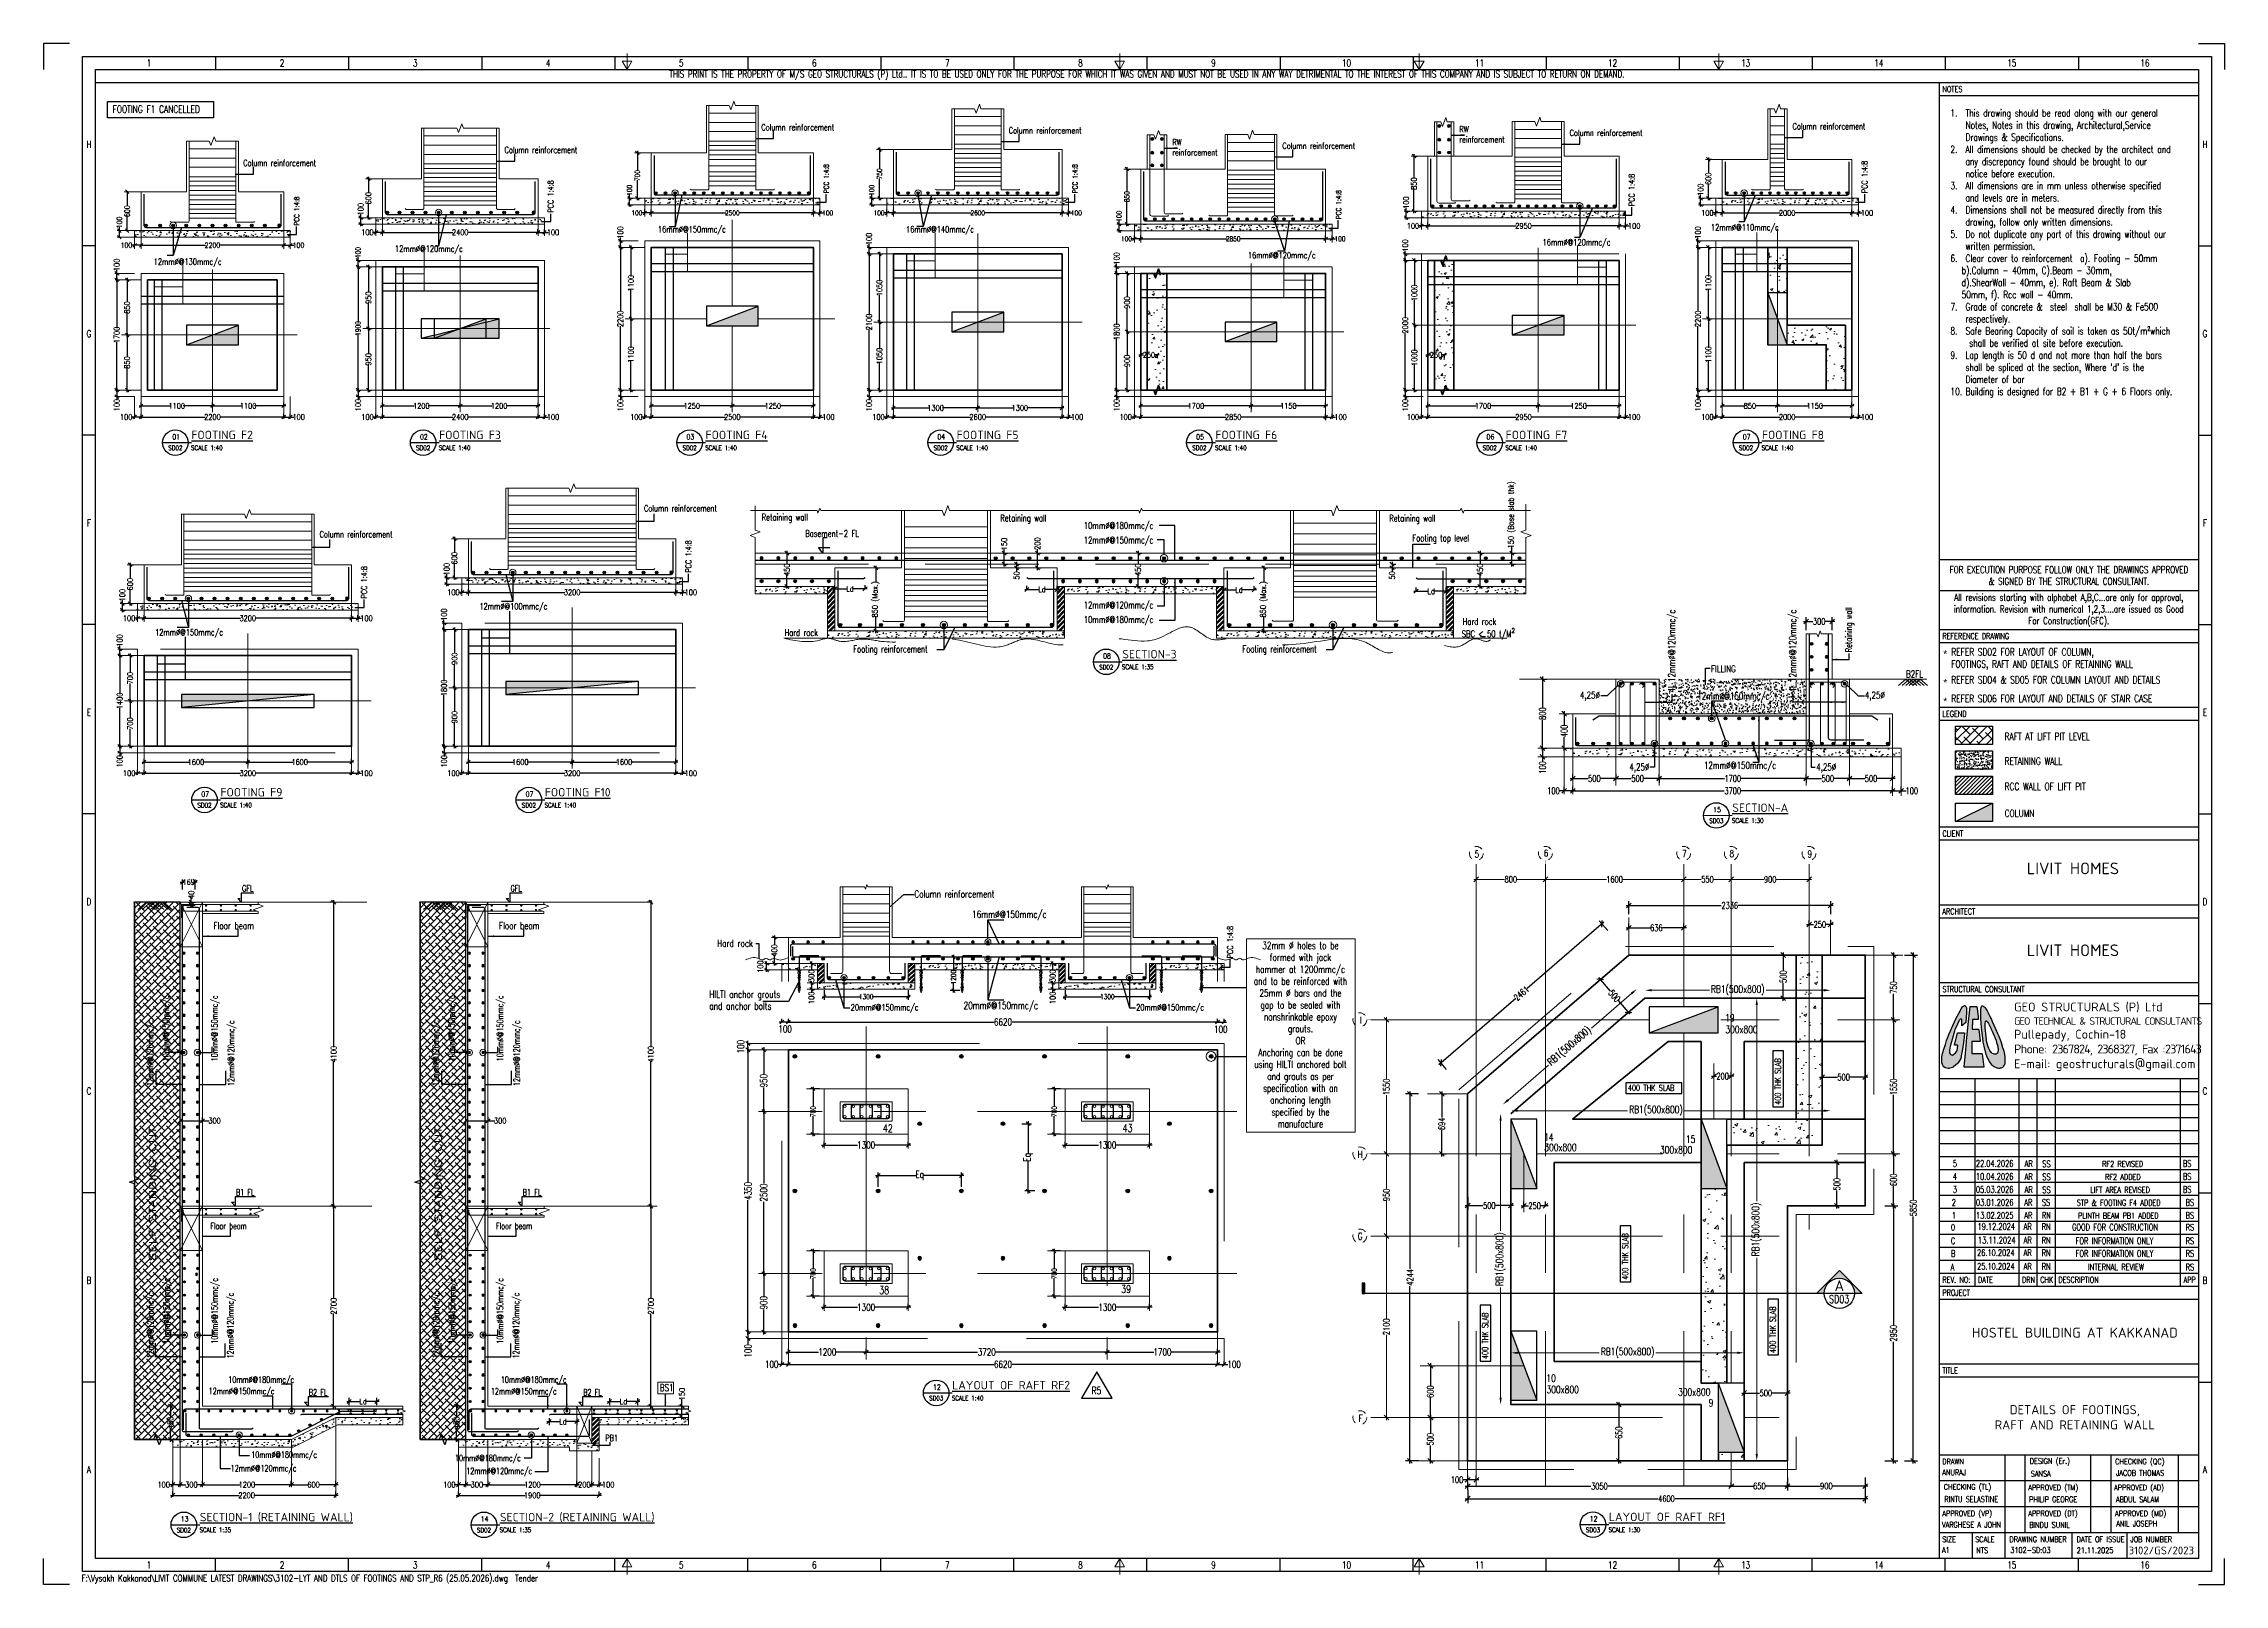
# Paper-space layout 'FOOTING DTLS' of a CAD drawing. Header units: millimetres. Extents: x 371 to 1212, y 253 to 847.
# The model-space entities are those that its viewports show. They can reach past a viewport. Long polylines and large blocks are cut down to what shows.
import ezdxf
from ezdxf.enums import TextEntityAlignment as Align

# ---------------------------------------------------------------- set-up
doc = ezdxf.new("R2010")
doc.units = ezdxf.units.MM
doc.set_wipeout_variables(frame=1)
for name, pattern in [('CENTER', [2, 1.25, -0.25, 0.25, -0.25]), ('CENTER2', [28.575, 19.05, -3.175, 3.175, -3.175]), ('DASHED2', [9.525, 6.35, -3.175]), ('DOT2', [0.125, 0, -0.125]), ('HIDDEN', [0.375, 0.25, -0.125]), ('HIDDEN2', [4.7625, 3.175, -1.5875])]:
    doc.linetypes.add(name, pattern=pattern)
doc.layers.get('Defpoints').update_dxf_attribs({"color": 250})
for name, color, linetype, lineweight in [('0.TITLE BLOCK_0000_A1_P-NEW$0$Geo-Title Block', 21, 'Continuous', 25), ('0.title block_0000_a1_p-new$0$text', 7, 'Continuous', 20), ('0.title block_3098_a1_-new$0$0.title block_0000_a1 1020-new$0$Geo-Title Block', 21, 'Continuous', 25), ('0.title block_3098_a1_-new$0$Geo-Title Block', 21, 'Continuous', 25), ('0.title block_3098_a1_-new$0$text', 7, 'Continuous', 20), ('Geo @ Reft. Bar', 21, 'Continuous', 30), ('Geo Col Hatch', 66, 'Continuous', 5), ('Geo Col Size', 36, 'Continuous', 30), ('Geo Column', 10, 'Continuous', 25), ('Geo GF11.12.23$0$Geo Col Hatch', 66, 'Continuous', 5), ('Geo GF11.12.23$0$Geo Column', 10, 'Continuous', 25), ('Geo Hatch', 86, 'Continuous', 5), ('Geo Rein Bar Main', 21, 'Continuous', 30), ('Geo Rein Un L-S', 180, 'Continuous', 9), ('Geo Section Line', 84, 'Continuous', 18), ('Geo-Beam', 9, 'HIDDEN2', 40), ('Geo-BEAM-NO', 208, 'Continuous', 20), ('Geo-BOTM.HOR.DIR', 6, 'Continuous', 30), ('Geo-BOTM.VERT.DIR', 21, 'Continuous', 30), ('Geo-COLUMN-NO', 3, 'Continuous', 30), ('Geo-Dim  Sec & Plan', 250, 'Continuous', 25), ('Geo-DIM-GRID', 144, 'CENTER2', 13), ('Geo-Footing', 22, 'Continuous', 40), ('Geo-Footing inner L', 48, 'Continuous', 20), ('Geo-Footing Name', 7, 'Continuous', 30), ('Geo-Footing Pcc L', 251, 'HIDDEN', 13), ('Geo-Grid L', 250, 'CENTER', 13), ('Geo-Hiden Rein', 156, 'HIDDEN', 5), ('Geo-PCC-PATT', 8, 'Continuous', 9), ('Geo-RCC-PATT-RAMP', 8, 'Continuous', 13), ('Geo-Rein Bar', 21, 'Continuous', 30), ('Geo-Rein Bar Main', 21, 'Continuous', 30), ('Geo-Rein Bar StirrupS', 244, 'Continuous', 30), ('Geo-Rein Leader', 252, 'Continuous', 20), ('Geo-Rein space B', 234, 'Continuous', 18), ('Geo-Rein Un L-S', 180, 'Continuous', 20), ('Geo-Retaining-W-L', 126, 'Continuous', 40), ('Geo-Sec Sml', 7, 'Continuous', 25), ('Geo-Section Line', 84, 'Continuous', 18), ('Geo-TEXT', 7, 'Continuous', 30), ('Geo-TEXT-SLAB', 232, 'Continuous', 30), ('Geo-Title Block', 21, 'Continuous', 25), ('Geo-Title Block_NOTES', 7, 'Continuous', 25), ('GRID LINE', 250, 'CENTER', 9)]:
    doc.layers.add(name, color=color, linetype=linetype, lineweight=lineweight)
doc.layers.add('0.title block_3098_a1_-new$0$Geo@ Mark', color=7, linetype='Continuous', lineweight=15, true_color=0x705400)
for name, color, linetype in [('A-DIM-GRID', 7, 'Continuous'), ('Geo-Text 100', 7, 'Continuous'), ('GEO-TITTLE HEAD', 206, 'Continuous'), ('TEXT', 2, 'Continuous')]:
    doc.layers.add(name, color=color, linetype=linetype)
doc.layers.get('Defpoints').freeze()
doc.styles.add('0.title block_0000_a1_p-new$0$simplex', font='simplex.shx', dxfattribs={"width": 0.75})
doc.styles.add('0.title block_3098_a1_-new$0$ISCOPEUR', font='isocpeur.ttf')
doc.styles.add('0.title block_3098_a1_-new$0$Rm_1-1@2.5mm_Jurong', font='romans.shx', dxfattribs={"width": 0.8, "height": 2.5})
doc.styles.add('0.title block_3098_a1_-new$0$simplex', font='simplex.shx', dxfattribs={"width": 0.75})
doc.styles.add('Geo T Arial', font='arial.ttf', dxfattribs={"width": 0.75})
doc.styles.add('Geo Txt Narr', font='simplex8.shx')
doc.styles.add('ISCOPEUR', font='isocpeur.ttf')
doc.styles.add('MtXpl_ISOCPEUR', font='')
doc.styles.add('simplex', font='simplex.shx', dxfattribs={"width": 0.75})
doc.styles.get("Standard").update_dxf_attribs({"font": 'arial.ttf'})
doc.styles.get('MtXpl_ISOCPEUR').set_extended_font_data('ISOCPEUR', bold=True)
doc.dimstyles.new('Geo1-30 Dim 100', dxfattribs={"dimtxt": 75, "dimasz": 55, "dimexe": 50, "dimexo": 0.2, "dimgap": 0.1, "dimtad": 0, "dimdec": 0, "dimdsep": 46, "dimtxsty": 'simplex', "dimblk": 'OBLIQUE', "dimcen": 5, "dimdle": 30, "dimclrd": 252, "dimclre": 252, "dimclrt": 34, "dimadec": 0, "dimazin": 0, "dimtfac": 1, "dimtdec": 0, "dimtmove": 0, "dimatfit": 3, "dimfxl": 100, "dimfxlon": 1, "dimlwd": -1, "dimlwe": -1, "dimarcsym": 0})
doc.dimstyles.new('Geo1-40 Dim 100', dxfattribs={"dimtxt": 108, "dimasz": 60, "dimexe": 50, "dimexo": 0.2, "dimgap": 0.1, "dimtad": 0, "dimdec": 0, "dimdsep": 46, "dimtxsty": 'simplex', "dimblk": 'OBLIQUE', "dimcen": 4.5, "dimdle": 40, "dimclrd": 252, "dimclre": 252, "dimclrt": 34, "dimadec": 0, "dimazin": 0, "dimtfac": 1, "dimtdec": 0, "dimtmove": 0, "dimatfit": 3, "dimldrblk": 'OBLIQUE', "dimfxl": 1, "dimlwd": -1, "dimlwe": -1, "dimarcsym": 0})
doc.dimstyles.new('Geo1-50-beam name', dxfattribs={"dimtxt": 135, "dimasz": 130, "dimexe": 0.11, "dimexo": 0.2, "dimgap": 0.1, "dimtad": 0, "dimdec": 0, "dimdsep": 46, "dimtxsty": 'simplex', "dimcen": 5, "dimdle": 11, "dimse1": 1, "dimse2": 1, "dimclrd": 256, "dimclre": 251, "dimclrt": 7, "dimadec": 0, "dimazin": 0, "dimtfac": 1, "dimtdec": 0, "dimtmove": 0, "dimatfit": 3, "dimfxl": 1, "dimlwd": 15, "dimlwe": 9, "dimarcsym": 0})

psp = doc.layouts.new('FOOTING DTLS')

# ---------------------------------------------------------------- texts
at = {"style": 'simplex', "width": 0.75}
for s, height, p in [('5', 2.5, (1107.04, 413.78)), ('22.04.2026', 2.5, (1115.93, 413.78)), ('AR', 2.5, (1134.75, 413.72)), ('SS', 2.5, (1141.54, 413.64)), ('RF2 REVISED', 2.2, (1164.63, 413.78)), ('BS', 2.5, (1195.76, 413.78)), ('4', 2.5, (1107.04, 408.78)), ('3', 2.5, (1107.04, 403.78)), ('05.03.2026', 2.5, (1115.93, 403.78)), ('10.04.2026', 2.5, (1115.93, 408.78)), ('AR', 2.5, (1134.75, 408.72)), ('AR', 2.5, (1134.75, 403.72)), ('SS', 2.5, (1141.54, 408.64)), ('SS', 2.5, (1141.54, 403.64)), ('LIFT AREA REVISED ', 2.2, (1160.04, 403.78)), ('RF2 ADDED', 2.2, (1165.72, 408.78)), ('BS', 2.5, (1195.76, 408.78)), ('BS', 2.5, (1195.76, 403.78)), ('2', 2.5, (1106.63, 398.78)), ('1', 2.5, (1106.63, 393.78)), ('03.01.2026', 2.5, (1115.96, 398.78)), ('13.02.2025', 2.5, (1115.96, 393.78)), ('AR', 2.5, (1134.59, 398.78)), ('AR', 2.5, (1134.59, 393.78)), ('SS', 2.5, (1141.37, 398.78)), ('RN', 2.5, (1141.37, 393.78)), ('STP & FOOTING F4 ADDED ', 2.3, (1154.83, 398.78)), ('PLINTH BEAM PB1 ADDED', 2.3, (1155.33, 393.78)), ('BS', 2.5, (1196.78, 398.78)), ('BS', 2.5, (1196.78, 393.78)), ('0', 2.5, (1106.32, 389.19)), ('19.12.2024', 2.5, (1116.56, 389.5)), ('AR', 2.5, (1134.36, 389.49)), ('RN', 2.5, (1141.29, 389.45)), ('GOOD FOR CONSTRUCTION', 2.5, (1153.01, 389.22)), ('RS', 2.5, (1196.81, 389.2)), ('C', 2.5, (1106.27, 383.94)), ('B', 2.5, (1106.32, 379.08)), ('26.10.2024', 2.5, (1116.38, 379.39)), ('13.11.2024', 2.5, (1116.73, 384.24)), ('AR', 2.5, (1134.36, 384.24)), ('AR', 2.5, (1134.36, 379.39)), ('RN', 2.5, (1141.29, 384.2)), ('RN', 2.5, (1141.29, 379.34)), ('FOR INFORMATION ONLY', 2.5, (1154.4, 383.97)), ('FOR INFORMATION ONLY', 2.5, (1154.4, 379.11)), ('RS', 2.5, (1196.81, 383.95)), ('RS', 2.5, (1196.81, 379.1)), ('A', 2.5, (1106.23, 373.82)), ('25.10.2024', 2.5, (1116.38, 374.13)), ('AR', 2.5, (1134.36, 374.12)), ('RN', 2.5, (1141.29, 374.08)), ('INTERNAL REVIEW', 2.5, (1159.22, 373.85)), ('RS', 2.5, (1196.81, 373.83))]:
    psp.add_text(s, height=height, dxfattribs=at).set_placement(p)
at = {"layer": 'Geo-Text 100', "color": 1, "style": 'simplex', "width": 0.75}
psp.add_text('FOOTING F1 CANCELLED ', height=2.8, dxfattribs=at).set_placement((397.38, 820.1, 0))
at = {"layer": 'Geo-Text 100'}
for p in [(1103.34, 610.08, 0), (1103.34, 599.08, 0), (1103.34, 591.86, 0)]:
    psp.add_text('*', height=2.8, dxfattribs=at).set_placement(p)
at = {"layer": 'Geo-Text 100', "style": 'simplex', "width": 0.75}
for s, p in [('REFER SD04 & SD05 FOR COLUMN LAYOUT AND DETAILS ', (1106.41, 600.11, 0)), ('REFER SD06 FOR LAYOUT AND DETAILS OF STAIR CASE', (1106.41, 592.89, 0)), ('RAFT AT LIFT PIT LEVEL', (1127.02, 578.27, 0)), ('RETAINING WALL', (1127.02, 568.76, 0)), ('RCC WALL OF LIFT PIT', (1127.02, 559.01, 0)), ('COLUMN', (1127.02, 548.64, 0))]:
    psp.add_text(s, height=2.8, dxfattribs=at).set_placement(p)
at = {"layer": 'Geo-Text 100', "attachment_point": 1}
for s, insert, char_height, width, style in [('REFER SD02 FOR LAYOUT OF COLUMN,\\PFOOTINGS, RAFT AND DETAILS OF RETAINING WALL ', (1106.41, 613.66, 0), 2.8, 148.0365, 'simplex'), ('\\pxqc;DETAILS OF FOOTINGS,\\PRAFT AND RETAINING WALL', (1076.02, 321.87), 3.5, 156.0937, 'MtXpl_ISOCPEUR')]:
    psp.add_mtext(s, dxfattribs=dict(at, insert=insert, char_height=char_height, width=width, style=style))
at = {"layer": 'Geo-Title Block_NOTES', "color": 7, "lineweight": 18, "insert": (1106.1, 821.43), "char_height": 2.8, "attachment_point": 1, "style": 'simplex'}
psp.add_mtext_dynamic_manual_height_columns("\\pxi-2.08,l2.08,t2.08;1.^IThis drawing should be read along with our general  Notes, Notes in this drawing, Architectural,Service Drawings & Specifications.\\P2.^IAll dimensions should be checked by the architect and any discrepancy found should be brought to our  notice before execution.\\P3.^IAll dimensions are in mm unless otherwise specified and levels are in meters.\\P4.^IDimensions shall not be measured directly from this  drawing, follow only written dimensions.\\P5.^IDo not duplicate any part of this drawing without our written permission.\\P6.^IClear cover to reinforcement  a). Footing - 50mm \\P\\pi0,l0,tz;   b).Column - 40mm, C).Beam - 30mm,      \\P   d).ShearWall - 40mm, e). Raft Beam & Slab   \\P   50mm, f). Rcc wall - 40mm.\\P\\pi-2.08,l2.08,t2.08;7.^IGrade of concrete &  steel  shall be M30 & Fe500 respectively.\\P8.^ISafe Bearing Capacity of soil is taken as 50t/m²which  shall be verified at site before execution.     \\P9.^ILap length is 50 d{\\C256; and not more than half the bars shall be spliced at the section,} Where 'd' is the Diameter of bar \\P10.^IBuilding is designed for B2 + B1 + G + 6 Floors only.", width=92.5582, gutter_width=17.5, heights=[0], dxfattribs=at)

msp = doc.modelspace()

# ---------------------------------------------------------------- texts
at = {"color": 7, "lineweight": 20, "ltscale": 2000, "style": 'simplex', "width": 0.75}
for s, p in [('GFL', (36342.9, 27295.8)), ('GFL', (39967, 27295.8)), ('B1 FL', (36259.9, 23195.8)), ('B1 FL', (40130.7, 23195.8)), ('Floor beam', (35915.8, 22740.4)), ('Floor beam', (39770.3, 22740.4)), ('10mm%%C@180mmc/c', (36157.6, 20667.9)), ('10mm%%C@180mmc/c', (39835.3, 20666.9)), ('12mm%%C@150mmc/c', (35892.8, 20512.1)), ('B2 FL', (37243.8, 20495.8)), ('12mm%%C@150mmc/c', (39700.9, 20511.1)), ('B2 FL', (40948, 20495.8)), ('PB1', (41246.7, 19879.8)), ('10mm%%C@180mmc/c', (36465.8, 19653.9)), ('10mm%%C@180mmc/c', (39217, 19608.9)), ('12mm%%C@120mmc/c', (36189.8, 19472.3)), ('12mm%%C@120mmc/c', (39369.3, 19434.3))]:
    msp.add_text(s, height=85, dxfattribs=at).set_placement(p)
for s, p in [('10mm%%C@150mmc/c', (35359.1, 25005.1)), ('10mm%%C@150mmc/c', (36013.6, 25005.1)), ('10mm%%C@150mmc/c', (39213.6, 25005.1)), ('10mm%%C@150mmc/c', (39868.1, 25005.1)), ('12mm%%C@120mmc/c', (35144, 24670.3)), ('12mm%%C@120mmc/c', (36237.5, 24670.3)), ('12mm%%C@120mmc/c', (38998.5, 24670.3)), ('12mm%%C@120mmc/c', (40092.1, 24670.3)), ('10mm%%C@150mmc/c', (35366.4, 21192.7)), ('10mm%%C@150mmc/c', (36014.1, 21192.7)), ('10mm%%C@150mmc/c', (39220.9, 21192.7)), ('10mm%%C@150mmc/c', (39868.7, 21192.7)), ('12mm%%C@120mmc/c', (35147.5, 20996.2)), ('12mm%%C@120mmc/c', (36229.2, 20994.8)), ('12mm%%C@120mmc/c', (39002.1, 20996.2)), ('12mm%%C@120mmc/c', (40083.8, 20994.8))]:
    msp.add_text(s, height=85, rotation=90, dxfattribs=at).set_placement(p)
at = {"color": 2, "transparency": 33554610, "style": 'simplex', "width": 1.5}
for p in [(35178.9, 22310.4), (39033.4, 22310.4)]:
    msp.add_text('SELF STANDING CUT', height=90, rotation=90, dxfattribs=at).set_placement(p)
at = {"layer": 'Geo-COLUMN-NO', "style": 'simplex', "width": 0.75}
for s, height, p in [('42', 120, (54252.7, 19279)), ('43', 120, (57949.7, 19282)), ('19', 85, (71955.9, 18153.2)), ('39', 120, (57926.5, 16799.5)), ('38', 120, (54194.4, 16783.1)), ('14', 85, (69861.7, 16773.1, -42.4)), ('15', 85, (71501.2, 16750.8, -42.4)), ('10', 85, (69887.7, 13987.2, -42.4)), ('9', 85, (71764.7, 13701.8, -42.4))]:
    msp.add_text(s, height=height, dxfattribs=at).set_placement(p)
at = {"layer": 'Geo-Footing Name', "style": 'simplex', "width": 0.75}
for p in [(72600.2, 17189.2), (70833.6, 15165.6), (69212.7, 14249), (72541.1, 14319.7)]:
    msp.add_text('400 THK SLAB ', height=70, rotation=90, dxfattribs=at).set_placement(p)
msp.add_text('400 THK SLAB ', height=70, dxfattribs=at).set_placement((70829.2, 17351.9))
at = {"layer": 'Geo-Text 100', "style": 'simplex', "width": 0.75}
for s, height, p in [('Column reinforcement ', 95, (51464.3, 35305.9)), ('Column reinforcement ', 95, (55281.2, 35257.5)), ('Column reinforcement ', 95, (67371, 35320.4)), ('Column reinforcement ', 95, (59501.3, 35020.4)), ('Column reinforcement ', 95, (63932.5, 35220.4)), ('Column reinforcement ', 95, (43471.9, 34755.9)), ('Column reinforcement ', 95, (47502.5, 34956.3)), ('Column reinforcement ', 95, (77486.6, 34771.2)), ('Column reinforcement ', 95, (72483.1, 34371.2)), ('16mm%%C@150mmc/c', 95, (49870, 33732.5, 0)), ('16mm%%C@140mmc/c', 95, (53696.6, 33732.5, 0)), ('12mm%%C@110mmc/c', 95, (66113.8, 33761.7, 0)), ('16mm%%C@120mmc/c', 95, (63516.2, 33532.5, 0)), ('12mm%%C@130mmc/c', 95, (42091.5, 33232.5, 0)), ('12mm%%C@120mmc/c', 95, (45813.6, 33432.5, 0)), ('16mm%%C@120mmc/c', 95, (58969.1, 33332.5, 0)), ('12mm%%C@100mmc/c', 95, (74948.4, 33259.8)), ('12mm%%C@150mmc/c', 95, (69945, 32859.8)), ('Floor beam', 95, (35956.9, 26789.2)), ('Floor beam', 95, (39811.4, 26789.2)), ('Column reinforcement ', 110, (54738.6, 22896.1)), ('16mm%%C@150mmc/c', 110, (55629.3, 22585.1, 0)), ('Hard rock', 110, (51696.5, 22136.8, 0)), ('FILLING', 80, (70576, 22370.3)), ('B2FL', 80, (72832, 22311.7)), ('4,25%%C', 80, (69060.2, 22066.5)), ('12mm%%C@150mmc/c', 80, (70417.1, 22057)), ('4,25%%C', 80, (72355.7, 22066.5)), ('20mm%%C@150mmc/c', 95, (53755.8, 21156.2)), ('20mm%%C@150mmc/c', 110, (55497.5, 21178.3, 0)), ('20mm%%C@150mmc/c', 95, (58159.8, 21156.2)), ('4,25%%C', 80, (69631.7, 21236.3)), ('12mm%%C@150mmc/c', 80, (70493.6, 21253.1)), ('4,25%%C', 80, (71793.9, 21236.3)), ('BS1', 95, (41981.7, 20553.1, 0)), ('Retaining wall', 90, (37148.9, 16689.1)), ('Retaining wall', 90, (40369.8, 16677.6)), ('10mm%%C@180mmc/c', 90, (41498.1, 16576)), ('Retaining wall', 90, (45619.9, 16675.5)), ('Basement-2 FL', 90, (37737.4, 16469)), ('12mm%%C@150mmc/c', 90, (41498.1, 16380.3)), ('Footing top level', 90, (45932.1, 16407.2)), ('12mm%%C@120mmc/c', 90, (41498.1, 15504.1)), ('10mm%%C@180mmc/c', 90, (41498.1, 15308.5)), ('Hard rock', 90, (37457.7, 15131.3)), ('Hard rock', 90, (46612.3, 15281.5)), ('Footing reinforcement  ', 90, (38386, 14910.8)), ('Footing reinforcement  ', 90, (43638.4, 14910.8))]:
    msp.add_text(s, height=height, dxfattribs=at).set_placement(p)
for s, height, p in [('PCC 1:4:8', 75, (52505, 34337.2, 0)), ('PCC 1:4:8', 75, (56340.8, 34336.6, 0)), ('PCC 1:4:8', 88, (64934.7, 34136.6, 0)), ('PCC 1:4:8', 88, (68526.5, 34336.6, 0)), ('PCC 1:4:8', 75, (44335.7, 33837.2, 0)), ('PCC 1:4:8', 75, (60406.6, 33936.6, 0)), ('4L,12mm%%C@120mmc/c', 80, (70161, 22138.4)), ('4L,12mm%%C@120mmc/c', 80, (71560.6, 22138.4)), ('Retaining wall', 75, (72205.8, 22602.1)), ('PCC 1:4:8', 88, (59652.6, 21960.1, 0))]:
    msp.add_text(s, height=height, rotation=90, dxfattribs=at).set_placement(p)
at = {"layer": 'Geo-Text 100', "attachment_point": 1, "style": 'simplex'}
for s, insert, char_height, width in [('RW\\Preinforcement ', (62232.3, 35371), 95, 944.521), ('RW\\Preinforcement ', (57804.2, 35171), 95, 944.521), ('\\pxqc;32mm ∅ holes to be formed with jack hammer at 1200mmc/c and to be reinforced with 25mm ∅ bars and the gap to be sealed with nonshrinkable epoxy grouts. \\POR \\PAnchoring can be done using HILTI anchored bolt and grouts as per specification with an anchoring length specified by the manufacture', (59905.1, 22213.4), 110, 1578.406), ('HILTI anchor grouts \\Pand anchor bolts ', (51575.8, 21461.9), 110, 2412.359), ('\\A1;SBC < 50 t/M{\\H0.7x;\\S2^ ;}', (46599.2, 15235.3), 90, 817.28)]:
    msp.add_mtext(s, dxfattribs=dict(at, insert=insert, char_height=char_height, width=width))
at = {"layer": 'Geo-TEXT-SLAB', "color": 7, "linetype": 'Continuous', "style": 'simplex', "width": 0.75}
msp.add_text('R5', height=112.8, dxfattribs=at).set_placement((57547.9, 15238.3), align=Align.CENTER)

# ---------------------------------------------------------------- blocks, each defined once
blk = doc.blocks.new('0.title block_3098_a1_-new$0$A$Ccd50c4a5')
at = {"layer": '0.title block_3098_a1_-new$0$Geo@ Mark'}
blk.add_line((0, 0), (0, -12.3), dxfattribs=at)
blk.add_lwpolyline([(0, 0), (-3.8, -6.6), (3.8, -6.6)], close=True, dxfattribs=at)
blk = doc.blocks.new('0.title block_3098_a1_-new$0$GEO')
at = {"layer": '0.title block_3098_a1_-new$0$0.title block_0000_a1 1020-new$0$Geo-Title Block', "true_color": 0x0a47ff}
h = blk.add_hatch(color=160, dxfattribs=at)
h.dxf.hatch_style = 1
h.paths.add_polyline_path([(1.36, 10.45), (1.52, 10.33), (1.71, 10.19), (1.81, 10.11), (1.93, 10.01), (1.98, 9.95), (2.03, 9.9), (2.35, 9.42), (2.75, 8.76), (3.11, 8.03), (3.31, 7.65), (3.37, 7.53), (3.47, 7.36), (3.6, 7.11), (3.78, 6.78), (4.04, 6.24), (4.31, 5.62), (4.62, 4.93), (5.2, 3.6), (5.87, 2.05), (6.54, 0.58), (6.97, -0.39), (7.47, -1.66), (7.56, -1.88), (7.69, -2.28), (7.79, -2.57), (8.17, -3.95), (8.19, -4.03), (8.66, -5.37), (8.69, -5.46), (8.71, -5.58), (9.13, -7.67), (9.15, -7.8), (9.16, -7.86), (9.17, -8.04), (9.17, -9.71), (9.17, -9.84), (9.16, -9.95), (9.12, -10.22), (9.1, -10.34), (9.07, -10.44), (9.04, -10.51), (8.49, -11.39), (8.43, -11.47), (8.36, -11.52), (8.26, -11.59), (8.03, -11.69), (7.77, -11.79), (7.46, -11.86), (7.23, -11.9), (7.14, -11.92), (7.02, -11.93), (6.59, -11.85), (6.43, -11.83), (6.19, -11.75), (5.29, -11.34), (4.94, -11.13), (4.63, -10.82), (4.54, -10.72), (4.48, -10.65), (3.6, -9.47), (2.87, -8.06), (2.42, -6.95), (1.68, -3.94), (1.39, -2.49), (1.36, -2.31), (1.33, -2.19), (0.89, 1.79), (0.61, 4.12), (0.47, 6.19), (0.48, 8.41), (0.49, 9.01), (0.51, 9.12), (0.6, 9.88), (0.75, 10.26), (0.87, 10.45), (0.9, 10.49), (0.95, 10.55), (1.01, 10.56), (1.08, 10.56), (1.17, 10.54), (1.25, 10.51)])
h.paths.add_polyline_path([(2.55, 5.05), (2.63, 4.99), (2.73, 4.92), (2.79, 4.88), (2.85, 4.82), (2.88, 4.79), (2.91, 4.76), (3.08, 4.51), (3.29, 4.16), (3.48, 3.77), (3.58, 3.57), (3.62, 3.5), (3.67, 3.41), (3.74, 3.28), (3.84, 3.11), (3.97, 2.82), (4.12, 2.49), (4.28, 2.12), (4.59, 1.42), (4.95, 0.59), (5.3, -0.19), (5.53, -0.7), (5.79, -1.37), (5.84, -1.49), (5.91, -1.7), (5.96, -1.86), (6.16, -2.59), (6.18, -2.63), (6.43, -3.34), (6.44, -3.39), (6.45, -3.46), (6.67, -4.57), (6.69, -4.64), (6.69, -4.67), (6.7, -4.76), (6.7, -5.65), (6.69, -5.72), (6.69, -5.78), (6.67, -5.92), (6.66, -5.98), (6.64, -6.04), (6.63, -6.07), (6.34, -6.54), (6.3, -6.58), (6.27, -6.61), (6.22, -6.64), (6.09, -6.7), (5.95, -6.75), (5.79, -6.79), (5.67, -6.81), (5.62, -6.82), (5.55, -6.83), (5.33, -6.79), (5.24, -6.77), (5.11, -6.73), (4.64, -6.52), (4.45, -6.4), (4.29, -6.24), (4.24, -6.19), (4.2, -6.15), (3.74, -5.52), (3.35, -4.77), (3.11, -4.18), (2.72, -2.59), (2.57, -1.81), (2.55, -1.72), (2.54, -1.65), (2.3, 0.46), (2.15, 1.69), (2.08, 2.79), (2.08, 3.97), (2.09, 4.29), (2.1, 4.35), (2.15, 4.75), (2.22, 4.96), (2.29, 5.05), (2.31, 5.07), (2.34, 5.11), (2.37, 5.12), (2.4, 5.11), (2.45, 5.1), (2.49, 5.09)], flags=16)
h.paths.add_polyline_path([(1.55, -11.42), (1.53, -11.42), (-5.42, -11.42), (-5.44, -11.42), (-5.46, -11.41), (-5.48, -11.4), (-5.49, -11.39), (-5.5, -11.38), (-5.5, -11.35), (-5.5, -11.33), (-5.51, -11.26), (-5.51, -11.25), (-5.51, -11.23), (-5.51, -11.21), (-5.51, -11.2), (-5.51, -11.19), (-5.03, -6.53), (-4.46, -0.83), (-3.99, 3.82), (-3.47, 9.11), (-3.36, 10.15), (-3.34, 10.2), (-3.31, 10.23), (-3.29, 10.24), (-1.03, 10.24), (-1, 10.24), (-0.97, 10.23), (-0.94, 10.21), (-0.91, 10.17), (-0.88, 10.13), (-0.87, 10.1), (-0.78, 9.65), (-0.75, 9.47), (-0.47, 6.73), (-0.39, 5.73), (-0.4, 5.69), (-0.42, 5.66), (-0.46, 5.65), (-2.35, 5.65), (-2.39, 5.64), (-2.43, 5.63), (-2.47, 5.6), (-2.5, 5.55), (-2.51, 5.5), (-2.53, 3.74), (-2.55, 3.58), (-2.65, 2.27), (-2.64, 2.2), (-2.6, 2.17), (-2.56, 2.16), (-0.41, 2.16), (-0.34, 2.15), (-0.29, 2.15), (-0.27, 2.13), (-0.26, 2.1), (-0.25, 2.06), (0.25, -2.06), (0.27, -2.2), (0.26, -2.24), (0.24, -2.27), (0.22, -2.28), (0.2, -2.29), (-2.63, -2.29), (-2.68, -2.3), (-2.7, -2.3), (-2.71, -2.31), (-2.73, -2.33), (-2.74, -2.35), (-2.75, -2.37), (-2.76, -2.4), (-2.76, -2.42), (-2.75, -6.37), (-2.75, -6.45), (-2.74, -6.48), (-2.73, -6.49), (-2.71, -6.5), (-2.69, -6.51), (-2.66, -6.51), (0.82, -6.51), (0.85, -6.51), (0.86, -6.52), (0.88, -6.54), (0.9, -6.56), (0.91, -6.59), (0.92, -6.6), (0.93, -6.63), (0.94, -6.66), (1.12, -7.67), (1.49, -10.51), (1.58, -11.26), (1.59, -11.37), (1.59, -11.4), (1.57, -11.41)])
h.paths.add_polyline_path([(-6.11, -5.02), (-6.49, -7.4), (-6.56, -7.88), (-6.62, -8.25), (-6.65, -8.33), (-7.06, -8.99), (-7.49, -9.68), (-7.69, -9.99), (-7.83, -10.14), (-9.33, -11.36), (-9.45, -11.44), (-11, -11.91), (-11.16, -11.92), (-11.74, -11.85), (-12.31, -11.66), (-12.8, -11.4), (-12.84, -11.36), (-12.94, -11.26), (-13.01, -11.1), (-13.46, -9.9), (-13.48, -9.82), (-13.49, -9.55), (-13.49, -8.74), (-13.49, -7.98), (-13.49, -7.91), (-13.49, -7.83), (-13.47, -7.71), (-13.22, -6.52), (-12.78, -5.02), (-12.22, -3.3), (-11.77, -1.89), (-11.34, -0.71), (-11.22, -0.43), (-10.94, 0.25), (-10.38, 1.52), (-9.54, 3.48), (-8.32, 6.08), (-7.27, 8.05), (-6.93, 8.68), (-6.5, 9.55), (-6.44, 9.65), (-6.04, 10.21), (-5.86, 10.36), (-5.7, 10.47), (-5.43, 10.58), (-5.31, 10.62), (-5.2, 10.6), (-5.1, 10.54), (-4.92, 10.31), (-4.79, 10.09), (-4.65, 9.85), (-4.58, 9.56), (-4.57, 9.22), (-4.57, 8.34), (-4.58, 8.05), (-4.82, 4.8), (-4.84, 4.55), (-6.26, 3.4), (-6.35, 3.35), (-6.28, 4.19), (-6.27, 4.73), (-6.29, 5.22), (-6.36, 5.61), (-6.47, 5.8), (-6.64, 5.83), (-6.76, 5.75), (-6.97, 5.6), (-7.09, 5.44), (-7.2, 5.28), (-7.85, 4), (-8.55, 2.41), (-8.76, 1.9), (-8.94, 1.41), (-9.83, -1.5), (-10.37, -3.6), (-10.58, -4.54), (-10.73, -5.52), (-10.75, -5.92), (-10.72, -6.34), (-10.37, -6.93), (-10.07, -7.1), (-9.7, -7.11), (-9.21, -6.85), (-8.54, -6.29), (-8.11, -5.72), (-7.94, -5.44), (-7.71, -3.73), (-7.81, -3.63), (-8.87, -3.63), (-8.99, -3.53), (-7.83, 0.82), (-7.79, 0.86), (-7.72, 0.89), (-5.52, 0.89), (-5.45, 0.88), (-5.39, 0.87), (-5.35, 0.84), (-5.34, 0.77), (-5.35, 0.66), (-5.48, -0.57), (-5.62, -1.73)])
at = {"layer": '0.title block_3098_a1_-new$0$0.title block_0000_a1 1020-new$0$Geo-Title Block', "color": 7}
for points in [[(-6.11, -5.02), (-6.49, -7.4), (-6.56, -7.88), (-6.62, -8.25), (-6.65, -8.33), (-7.06, -8.99), (-7.49, -9.68), (-7.69, -9.99), (-7.83, -10.14), (-9.33, -11.36), (-9.45, -11.44), (-11, -11.91), (-11.16, -11.92), (-11.74, -11.85), (-12.31, -11.66), (-12.8, -11.4), (-12.84, -11.36), (-12.94, -11.26), (-13.01, -11.1), (-13.46, -9.9), (-13.48, -9.82), (-13.49, -9.55), (-13.49, -8.74), (-13.49, -7.98), (-13.49, -7.91), (-13.49, -7.83), (-13.47, -7.71), (-13.22, -6.52), (-12.78, -5.02), (-12.22, -3.3), (-11.77, -1.89), (-11.34, -0.71), (-11.22, -0.43), (-10.94, 0.25), (-10.38, 1.52), (-9.54, 3.48), (-8.32, 6.08), (-7.27, 8.05), (-6.93, 8.68), (-6.5, 9.55), (-6.44, 9.65), (-6.04, 10.21), (-5.86, 10.36), (-5.7, 10.47), (-5.43, 10.58), (-5.31, 10.62), (-5.2, 10.6), (-5.1, 10.54), (-4.92, 10.31), (-4.79, 10.09), (-4.65, 9.85), (-4.58, 9.56), (-4.57, 9.22), (-4.57, 8.34), (-4.58, 8.05), (-4.82, 4.8), (-4.84, 4.55), (-6.26, 3.4), (-6.35, 3.35), (-6.28, 4.19), (-6.27, 4.73), (-6.29, 5.22), (-6.36, 5.61), (-6.47, 5.8), (-6.64, 5.83), (-6.76, 5.75), (-6.97, 5.6), (-7.09, 5.44), (-7.2, 5.28), (-7.85, 4), (-8.55, 2.41), (-8.76, 1.9), (-8.94, 1.41), (-9.83, -1.5), (-10.37, -3.6), (-10.58, -4.54), (-10.73, -5.52), (-10.75, -5.92), (-10.72, -6.34), (-10.37, -6.93), (-10.07, -7.1), (-9.7, -7.11), (-9.21, -6.85), (-8.54, -6.29), (-8.11, -5.72), (-7.94, -5.44), (-7.71, -3.73), (-7.81, -3.63), (-8.87, -3.63), (-8.99, -3.53), (-7.83, 0.82), (-7.79, 0.86), (-7.72, 0.89), (-5.52, 0.89), (-5.45, 0.88), (-5.39, 0.87), (-5.35, 0.84), (-5.34, 0.77), (-5.35, 0.66), (-5.48, -0.57), (-5.62, -1.73)], [(1.55, -11.42), (1.53, -11.42), (-5.42, -11.42), (-5.44, -11.42), (-5.46, -11.41), (-5.48, -11.4), (-5.49, -11.39), (-5.5, -11.38), (-5.5, -11.35), (-5.5, -11.33), (-5.51, -11.26), (-5.51, -11.25), (-5.51, -11.23), (-5.51, -11.21), (-5.51, -11.2), (-5.51, -11.19), (-5.03, -6.53), (-4.46, -0.83), (-3.99, 3.82), (-3.47, 9.11), (-3.36, 10.15), (-3.34, 10.2), (-3.31, 10.23), (-3.29, 10.24), (-1.03, 10.24), (-1, 10.24), (-0.97, 10.23), (-0.94, 10.21), (-0.91, 10.17), (-0.88, 10.13), (-0.87, 10.1), (-0.78, 9.65), (-0.75, 9.47), (-0.47, 6.73), (-0.39, 5.73), (-0.4, 5.69), (-0.42, 5.66), (-0.46, 5.65), (-2.35, 5.65), (-2.39, 5.64), (-2.43, 5.63), (-2.47, 5.6), (-2.5, 5.55), (-2.51, 5.5), (-2.53, 3.74), (-2.55, 3.58), (-2.65, 2.27), (-2.64, 2.2), (-2.6, 2.17), (-2.56, 2.16), (-0.41, 2.16), (-0.34, 2.15), (-0.29, 2.15), (-0.27, 2.13), (-0.26, 2.1), (-0.25, 2.06), (0.25, -2.06), (0.27, -2.2), (0.26, -2.24), (0.24, -2.27), (0.22, -2.28), (0.2, -2.29), (-2.63, -2.29), (-2.68, -2.3), (-2.7, -2.3), (-2.71, -2.31), (-2.73, -2.33), (-2.74, -2.35), (-2.75, -2.37), (-2.76, -2.4), (-2.76, -2.42), (-2.75, -6.37), (-2.75, -6.45), (-2.74, -6.48), (-2.73, -6.49), (-2.71, -6.5), (-2.69, -6.51), (-2.66, -6.51), (0.82, -6.51), (0.85, -6.51), (0.86, -6.52), (0.88, -6.54), (0.9, -6.56), (0.91, -6.59), (0.92, -6.6), (0.93, -6.63), (0.94, -6.66), (1.12, -7.67), (1.49, -10.51), (1.58, -11.26), (1.59, -11.37), (1.59, -11.4), (1.57, -11.41)], [(1.36, 10.45), (1.52, 10.33), (1.71, 10.19), (1.81, 10.11), (1.93, 10.01), (1.98, 9.95), (2.03, 9.9), (2.35, 9.42), (2.75, 8.76), (3.11, 8.03), (3.31, 7.65), (3.37, 7.53), (3.47, 7.36), (3.6, 7.11), (3.78, 6.78), (4.04, 6.24), (4.31, 5.62), (4.62, 4.93), (5.2, 3.6), (5.87, 2.05), (6.54, 0.58), (6.97, -0.39), (7.47, -1.66), (7.56, -1.88), (7.69, -2.28), (7.79, -2.57), (8.17, -3.95), (8.19, -4.03), (8.66, -5.37), (8.69, -5.46), (8.71, -5.58), (9.13, -7.67), (9.15, -7.8), (9.16, -7.86), (9.17, -8.04), (9.17, -9.71), (9.17, -9.84), (9.16, -9.95), (9.12, -10.22), (9.1, -10.34), (9.07, -10.44), (9.04, -10.51), (8.49, -11.39), (8.43, -11.47), (8.36, -11.52), (8.26, -11.59), (8.03, -11.69), (7.77, -11.79), (7.46, -11.86), (7.23, -11.9), (7.14, -11.92), (7.02, -11.93), (6.59, -11.85), (6.43, -11.83), (6.19, -11.75), (5.29, -11.34), (4.94, -11.13), (4.63, -10.82), (4.54, -10.72), (4.48, -10.65), (3.6, -9.47), (2.87, -8.06), (2.42, -6.95), (1.68, -3.94), (1.39, -2.49), (1.36, -2.31), (1.33, -2.19), (0.89, 1.79), (0.61, 4.12), (0.47, 6.19), (0.48, 8.41), (0.49, 9.01), (0.51, 9.12), (0.6, 9.88), (0.75, 10.26), (0.87, 10.45), (0.9, 10.49), (0.95, 10.55), (1.01, 10.56), (1.08, 10.56), (1.17, 10.54), (1.25, 10.51)], [(2.55, 5.05), (2.63, 4.99), (2.73, 4.92), (2.79, 4.88), (2.85, 4.82), (2.88, 4.79), (2.91, 4.76), (3.08, 4.51), (3.29, 4.16), (3.48, 3.77), (3.58, 3.57), (3.62, 3.5), (3.67, 3.41), (3.74, 3.28), (3.84, 3.11), (3.97, 2.82), (4.12, 2.49), (4.28, 2.12), (4.59, 1.42), (4.95, 0.59), (5.3, -0.19), (5.53, -0.7), (5.79, -1.37), (5.84, -1.49), (5.91, -1.7), (5.96, -1.86), (6.16, -2.59), (6.18, -2.63), (6.43, -3.34), (6.44, -3.39), (6.45, -3.46), (6.67, -4.57), (6.69, -4.64), (6.69, -4.67), (6.7, -4.76), (6.7, -5.65), (6.69, -5.72), (6.69, -5.78), (6.67, -5.92), (6.66, -5.98), (6.64, -6.04), (6.63, -6.07), (6.34, -6.54), (6.3, -6.58), (6.27, -6.61), (6.22, -6.64), (6.09, -6.7), (5.95, -6.75), (5.79, -6.79), (5.67, -6.81), (5.62, -6.82), (5.55, -6.83), (5.33, -6.79), (5.24, -6.77), (5.11, -6.73), (4.64, -6.52), (4.45, -6.4), (4.29, -6.24), (4.24, -6.19), (4.2, -6.15), (3.74, -5.52), (3.35, -4.77), (3.11, -4.18), (2.72, -2.59), (2.57, -1.81), (2.55, -1.72), (2.54, -1.65), (2.3, 0.46), (2.15, 1.69), (2.08, 2.79), (2.08, 3.97), (2.09, 4.29), (2.1, 4.35), (2.15, 4.75), (2.22, 4.96), (2.29, 5.05), (2.31, 5.07), (2.34, 5.11), (2.37, 5.12), (2.4, 5.11), (2.45, 5.1), (2.49, 5.09)]]:
    blk.add_lwpolyline(points, close=True, dxfattribs=at)
blk = doc.blocks.new('0.title block_3098_a1_-new')
at = {"layer": '0.TITLE BLOCK_0000_A1_P-NEW$0$Geo-Title Block'}
for p, q in [((3383.4, 302.78), (3483.4, 302.78)), ((3408.82, 262.78), (3408.82, 302.78)), ((3416.55, 272.78), (3416.55, 302.78)), ((3441.96, 272.78), (3441.96, 302.78)), ((3449.7, 272.78), (3449.7, 302.78)), ((3475.67, 272.78), (3475.67, 302.78)), ((3383.4, 292.78), (3483.4, 292.78)), ((3383.4, 282.78), (3483.4, 282.78)), ((3383.4, 272.78), (3483.4, 272.78)), ((3396.11, 272.78), (3396.11, 262.78)), ((3434.58, 272.78), (3434.58, 262.78)), ((3455.9, 262.78), (3455.9, 272.78))]:
    blk.add_line(p, q, dxfattribs=at)
at = {"layer": '0.title block_3098_a1_-new$0$Geo-Title Block'}
for p, q in [((2718.72, 841.78), (2718.72, 836.78)), ((2770.03, 841.78), (2770.03, 836.78)), ((2821.34, 841.78), (2821.34, 836.78)), ((2872.65, 841.78), (2872.65, 836.78)), ((2923.97, 841.83), (2923.97, 836.83)), ((2975.28, 841.78), (2975.28, 836.78)), ((3026.59, 841.78), (3026.59, 836.78)), ((3077.9, 841.78), (3077.9, 836.78)), ((3129.22, 841.83), (3129.22, 836.83)), ((3180.53, 841.78), (3180.53, 836.78)), ((3231.84, 841.83), (3231.84, 836.83)), ((3283.15, 841.83), (3283.15, 836.83)), ((3334.47, 841.83), (3334.47, 836.83)), ((3385.78, 841.83), (3385.78, 836.83)), ((3437.09, 841.83), (3437.09, 836.83)), ((2672.4, 831.78), (3483.4, 831.78)), ((3383.4, 831.78), (3383.4, 262.78)), ((3383.4, 826.78), (3483.4, 826.78)), ((2672.4, 768.78), (2667.4, 768.78)), ((3483.4, 768.78), (3488.4, 768.78)), ((2672.4, 695.78), (2667.4, 695.78)), ((3483.4, 695.78), (3488.4, 695.78)), ((3383.4, 647.92), (3483.4, 647.92)), ((3383.4, 635.92), (3483.4, 635.92)), ((2672.4, 622.78), (2667.4, 622.78)), ((3483.4, 622.78), (3488.4, 622.78)), ((3383.4, 620.92), (3483.4, 620.92)), ((3383.4, 615.92), (3483.4, 615.92)), ((3383.4, 590.92), (3483.4, 590.92)), ((3383.4, 585.92), (3483.4, 585.92)), ((2672.4, 549.78), (2667.4, 549.78)), ((3483.4, 549.78), (3488.4, 549.78)), ((3383.4, 544.78), (3483.4, 544.78)), ((3383.4, 539.78), (3483.4, 539.78)), ((3383.4, 514.78), (3483.4, 514.78)), ((3383.4, 509.78), (3483.4, 509.78)), ((3383.4, 484.78), (3483.4, 484.78)), ((3383.4, 479.78), (3483.4, 479.78)), ((2672.4, 476.78), (2667.4, 476.78)), ((3483.4, 476.78), (3488.4, 476.78)), ((3383.4, 447.78), (3483.4, 447.78)), ((3397.11, 447.78), (3397.11, 367.78)), ((3414.1, 447.78), (3414.1, 367.78)), ((3421.12, 447.78), (3421.12, 367.78)), ((3428.13, 447.78), (3428.13, 367.78)), ((3476.39, 447.78), (3476.39, 367.78)), ((3383.4, 442.78), (3483.4, 442.78)), ((3383.4, 437.78), (3483.4, 437.78)), ((3383.4, 432.78), (3483.4, 432.78)), ((3383.4, 427.78), (3483.4, 427.78)), ((3383.4, 422.78), (3483.4, 422.78)), ((3383.4, 417.78), (3483.4, 417.78)), ((3383.4, 412.78), (3483.4, 412.78)), ((2672.4, 403.78), (2667.4, 403.78)), ((3383.4, 407.78), (3483.4, 407.78)), ((3483.4, 403.78), (3488.4, 403.78)), ((3383.4, 402.78), (3483.4, 402.78)), ((3383.4, 397.78), (3483.4, 397.78)), ((3383.4, 392.78), (3483.4, 392.78)), ((3383.4, 387.78), (3483.4, 387.78)), ((3383.4, 382.78), (3483.4, 382.78)), ((3383.4, 377.78), (3483.4, 377.78)), ((3383.4, 372.78), (3483.4, 372.78)), ((3383.4, 367.78), (3483.4, 367.78)), ((3383.4, 362.78), (3483.4, 362.78)), ((3383.4, 337.78), (3483.4, 337.78)), ((2672.4, 330.78), (2667.4, 330.78)), ((3383.4, 332.78), (3483.4, 332.78)), ((3483.4, 330.78), (3488.4, 330.78)), ((2718.72, 257.78), (2718.72, 262.78)), ((2770.03, 257.78), (2770.03, 262.78)), ((2821.34, 257.78), (2821.34, 262.78)), ((2872.65, 257.78), (2872.65, 262.78)), ((2923.97, 257.73), (2923.97, 262.73)), ((2975.28, 257.78), (2975.28, 262.78)), ((3026.59, 257.78), (3026.59, 262.78)), ((3077.9, 257.78), (3077.9, 262.78)), ((3129.22, 257.73), (3129.22, 262.73)), ((3180.53, 257.78), (3180.53, 262.78)), ((3231.84, 257.73), (3231.84, 262.73)), ((3283.15, 257.73), (3283.15, 262.73)), ((3334.47, 257.73), (3334.47, 262.73)), ((3385.78, 257.73), (3385.78, 262.73)), ((3437.09, 257.73), (3437.09, 262.73))]:
    blk.add_line(p, q, dxfattribs=at)
at = {"layer": '0.title block_3098_a1_-new$0$Geo-Title Block', "color": 1}
for points in [[(2662.4, 846.78), (2652.4, 846.78), (2652.4, 836.78)], [(3483.4, 846.78), (3493.4, 846.78), (3493.4, 836.78)], [(2662.4, 252.78), (2652.4, 252.78), (2652.4, 262.78)], [(3483.4, 252.78), (3493.4, 252.78), (3493.4, 262.78)]]:
    blk.add_lwpolyline(points, dxfattribs=at)
at = {"layer": '0.title block_3098_a1_-new$0$Geo-Title Block'}
for points in [[(3488.4, 841.78), (3488.4, 257.78), (2667.4, 257.78), (2667.4, 841.78)], [(3483.4, 836.78), (3483.4, 262.78), (2672.4, 262.78), (2672.4, 836.78)]]:
    blk.add_lwpolyline(points, close=True, dxfattribs=at)
at = {"xscale": 1.074834123117395, "yscale": 1.074834123117395, "zscale": 1.074834123117395}
blk.add_blockref('0.title block_3098_a1_-new$0$GEO', (3398.93, 464.5, 0), dxfattribs=at)
at = {"layer": '0.title block_3098_a1_-new$0$Geo@ Mark', "xscale": -0.5, "yscale": 0.5, "zscale": 0.5, "rotation": 180}
for p in [(2877.4, 836.78), (3067.4, 836.78), (3182.9, 836.78), (3298.4, 836.78)]:
    blk.add_blockref('0.title block_3098_a1_-new$0$A$Ccd50c4a5', p, dxfattribs=at)
at = {"layer": '0.title block_3098_a1_-new$0$Geo@ Mark', "xscale": 0.5, "yscale": 0.5, "zscale": 0.5}
for p in [(2877.4, 262.78), (3067.4, 262.78), (3182.9, 262.78), (3298.4, 262.78)]:
    blk.add_blockref('0.title block_3098_a1_-new$0$A$Ccd50c4a5', p, dxfattribs=at)
at = {"style": 'MtXpl_ISOCPEUR'}
for p in [(3417.23, 526.55), (3417.23, 494.99)]:
    blk.add_text('LIVIT HOMES', height=4.5, dxfattribs=at).set_placement(p)
at = {"linetype": 'Continuous', "lineweight": 25, "ltscale": 50, "char_height": 2.7, "attachment_point": 1, "style": '0.title block_3098_a1_-new$0$simplex'}
for s, width, insert in [('\\pxqc;FOR EXECUTION PURPOSE FOLLOW ONLY THE DRAWINGS APPROVED & SIGNED BY THE STRUCTURAL CONSULTANT.', 100.1034, (3383.4, 645.36)), ('\\pxqc;All revisions starting with alphabet A,B,C...are only for approval, information. Revision with numerical 1,2,3....are issued as Good For Construction(GFC).', 100, (3383.4, 634.67))]:
    blk.add_mtext_dynamic_manual_height_columns(s, width=width, gutter_width=15, heights=[0], dxfattribs=dict(at, insert=insert))
at = {"style": '0.title block_3098_a1_-new$0$simplex', "width": 0.75, "flags": 8}
for tag, p in [('REV1', (3390.26, 374.13)), ('DATE1', (3405.61, 374.13)), ('DRN1', (3417.61, 374.13)), ('CHK1', (3424.62, 374.13))]:
    blk.add_attdef(tag, text='', height=2.5, dxfattribs=at).set_placement(p, align=Align.CENTER)
at = {"layer": '0.TITLE BLOCK_0000_A1_P-NEW$0$Geo-Title Block', "color": 7, "style": 'MtXpl_ISOCPEUR'}
blk.add_text('HOSTEL BUILDING AT KAKKANAD', height=3.8, dxfattribs=at).set_placement((3396.03, 347.92))
at = {"layer": '0.title block_0000_a1_p-new$0$text', "color": 7, "lineweight": 15, "style": '0.title block_0000_a1_p-new$0$simplex', "width": 0.75}
for s, p in [('DRAWN', (3384.6, 299.08)), ('CHECKING (QC)', (3451.27, 299.08)), ('APPROVED (TM)', (3417.75, 289.08)), ('APPROVED (AD)', (3450.9, 289.08)), ('APPROVED (VP)', (3384.6, 279.08)), ('APPROVED (DT)', (3417.75, 279.08)), ('APPROVED (MD)', (3451.27, 279.08)), ('SIZE', (3384.6, 269.08)), ('SCALE', (3397.31, 269.08)), ('DRAWING NUMBER', (3410.54, 269.08)), ('DATE OF ISSUE', (3436.43, 269.08)), ('JOB NUMBER', (3457.17, 269.08))]:
    blk.add_text(s, height=2.1, dxfattribs=at).set_placement(p)
at = {"layer": '0.title block_3098_a1_-new$0$0.title block_0000_a1 1020-new$0$Geo-Title Block', "color": 7, "lineweight": 40, "insert": (3412.3, 477.09), "char_height": 3.2131, "width": 87.757, "attachment_point": 1, "style": '0.title block_3098_a1_-new$0$ISCOPEUR'}
blk.add_mtext('{\\H1.0644x;GEO STRUCTURALS (P) Ltd\\P\\H0.84211x;\\T0.85;GEO TECHNICAL & STRUCTURAL CONSULTANTS\\P\\H1.18749x;\\T1;Pullepady, Cochin-18\\P\\T0.9;Phone:\\T1; \\T0.85;2367824, 2368327, Fax :2371643\\P\\T1;E-mail: geostructurals@gmail.com}', dxfattribs=at)
at = {"layer": '0.title block_3098_a1_-new$0$text', "color": 7, "lineweight": 15, "style": '0.title block_3098_a1_-new$0$simplex', "width": 0.75}
for s, p in [('NOTES', (3384.67, 828.08)), ('REFERENCE DRAWING', (3384.67, 617.23)), ('LEGEND', (3384.67, 587.23)), ('CLIENT', (3384.67, 541.08)), ('ARCHITECT', (3384.67, 511.08)), ('STRUCTURAL CONSULTANT', (3384.67, 481.08)), ('REV. NO:', (3384.67, 369.08)), ('DATE', (3398.38, 369.08)), ('DRN', (3415.37, 369.08)), ('CHK', (3422.39, 369.08)), ('DESCRIPTION', (3429.4, 369.08)), ('APP', (3477.66, 369.08)), ('PROJECT', (3384.67, 364.08)), ('TITLE', (3384.67, 334.08))]:
    blk.add_text(s, height=2.3, dxfattribs=at).set_placement(p)
at = {"layer": '0.title block_3098_a1_-new$0$text', "color": 7, "lineweight": 15, "char_height": 2.7, "style": '0.title block_3098_a1_-new$0$simplex'}
for s, insert, width, attachment_point in [('\\pxqc;1', (2667.4, 837.99), 51.3125, 7), ('\\pxqc;2', (2718.72, 837.99), 51.3125, 7), ('\\pxqc;3', (2770.03, 837.99), 51.3125, 7), ('\\pxqc;4', (2821.34, 837.99), 51.3125, 7), ('\\pxqc;THIS PRINT IS THE PROPERTY OF M/S GEO STRUCTURALS (P) Ltd.. IT IS TO BE USED ONLY FOR THE PURPOSE FOR WHICH IT WAS GIVEN AND MUST NOT BE USED IN ANY WAY DETRIMENTAL TO THE INTEREST OF THIS COMPANY AND IS SUBJECT TO RETURN ON DEMAND.', (2672.4, 836.37), 811, 1), ('\\pxqc;5', (2872.65, 837.99), 51.3125, 7), ('\\pxqc;6', (2923.97, 837.99), 51.3125, 7), ('\\pxqc;7', (2975.28, 837.99), 51.3125, 7), ('\\pxqc;8', (3026.59, 837.99), 51.3125, 7), ('\\pxqc;9', (3077.9, 837.99), 51.3125, 7), ('\\pxqc;10', (3129.22, 837.99), 51.3125, 7), ('\\pxqc;11', (3180.53, 837.99), 51.3125, 7), ('\\pxqc;12', (3231.84, 837.99), 51.3125, 7), ('\\pxqc;13', (3283.15, 837.99), 51.3125, 7), ('\\pxqc;14', (3334.47, 837.99), 51.3125, 7), ('\\pxqc;15', (3385.78, 837.99), 51.3125, 7), ('\\pxqc;16', (3437.09, 837.99), 51.3125, 7), ('\\pxqc;H', (2667.4, 809.36), 5, 1), ('\\pxqc;H', (3488.4, 809.36), 5, 3), ('\\pxqc;G', (2667.4, 736.36), 5, 1), ('\\pxqc;G', (3488.4, 736.36), 5, 3), ('\\pxqc;F', (2667.4, 663.36), 5, 1), ('\\pxqc;F', (3488.4, 663.36), 5, 3), ('\\pxqc;E', (2667.4, 590.36), 5, 1), ('\\pxqc;E', (3488.4, 590.36), 5, 3), ('\\pxqc;D', (2667.4, 517.36), 5, 1), ('\\pxqc;D', (3488.4, 517.36), 5, 3), ('\\pxqc;C', (2667.4, 444.36), 5, 1), ('\\pxqc;C', (3488.4, 444.36), 5, 3), ('\\pxqc;B', (2667.4, 371.36), 5, 1), ('\\pxqc;B', (3488.4, 371.36), 5, 3), ('\\pxqc;A', (2667.4, 298.36), 5, 1), ('\\pxqc;A', (3488.4, 298.36), 5, 3), ('\\pxqc;1', (2667.4, 261.57), 51.3125, 1), ('\\pxqc;2', (2718.72, 261.57), 51.3125, 1), ('\\pxqc;3', (2770.03, 261.57), 51.3125, 1), ('\\pxqc;4', (2821.34, 261.57), 51.3125, 1), ('\\pxqc;5', (2872.65, 261.57), 51.3125, 1), ('\\pxqc;6', (2923.97, 261.57), 51.3125, 1), ('\\pxqc;7', (2975.28, 261.57), 51.3125, 1), ('\\pxqc;8', (3026.59, 261.57), 51.3125, 1), ('\\pxqc;9', (3077.9, 261.57), 51.3125, 1), ('\\pxqc;10', (3129.22, 261.57), 51.3125, 1), ('\\pxqc;11', (3180.53, 261.57), 51.3125, 1), ('\\pxqc;12', (3231.84, 261.57), 51.3125, 1), ('\\pxqc;13', (3283.15, 261.57), 51.3125, 1), ('\\pxqc;14', (3334.47, 261.57), 51.3125, 1), ('\\pxqc;15', (3385.78, 261.57), 51.3125, 1), ('\\pxqc;16', (3437.09, 261.57), 51.3125, 1)]:
    blk.add_mtext(s, dxfattribs=dict(at, insert=insert, width=width, attachment_point=attachment_point))
at = {"layer": '0.title block_3098_a1_-new$0$text', "color": 164, "lineweight": 15, "insert": (2667.07, 256.43), "char_height": 2.5, "width": 509.598, "attachment_point": 1, "style": '0.title block_3098_a1_-new$0$Rm_1-1@2.5mm_Jurong'}
blk.add_mtext('F:\\\\Vysakh Kakkanad\\\\LIVIT COMMUNE LATEST DRAWINGS\\\\3102-LYT AND DTLS OF FOOTINGS AND STP_R6 (25.05.2026).dwg  Tender', dxfattribs=at)
at = {"layer": 'Geo-Title Block', "color": 7, "style": 'ISCOPEUR'}
blk.add_text('3102/GS/2023', height=3, dxfattribs=at).set_placement((3456.47, 264.36))
at = {"layer": 'TEXT', "color": 7, "lineweight": 15, "style": 'simplex', "width": 0.75}
for s, p in [('DESIGN (Er.)', (3418.36, 299.27)), ('CHECKING (TL)', (3385.22, 289.3))]:
    blk.add_text(s, height=2.1, dxfattribs=at).set_placement(p)
blk = doc.blocks.new('TB190525')
at = {"style": 'simplex', "width": 0.75}
for tag, p in [('DRAWN', (1.2, -7.96)), ('DER', (35.34, -8.45)), ('QC', (68.25, -8.13)), ('TL', (2, -18.25)), ('TM', (34.69, -18.36)), ('AD', (68.16, -18.34)), ('VP', (1.64, -28.12)), ('TD', (34.74, -28.15)), ('MD', (68.3, -27.67)), ('SIZE', (1.1, -37.89)), ('SCALE', (14.31, -37.97)), ('SD:02', (27.46, -37.89)), ('19.05.2025', (53.04, -37.97))]:
    blk.add_attdef(tag, p, '', height=2.2, dxfattribs=at)
blk = doc.blocks.new('*U951')
at = {"layer": 'Geo-Footing'}
blk.add_lwpolyline([(1000, 850), (1000, -850), (-1000, -850), (-1000, 850)], close=True, dxfattribs=at)
at = {"layer": 'Geo-Footing inner L', "linetype": 'DOT2', "ltscale": 2}
blk.add_lwpolyline([(400, 150), (-400, 150), (-400, -150), (400, -150)], close=True, dxfattribs=at)
at = {"layer": 'Geo-Footing Pcc L', "linetype": 'DASHED2', "lineweight": 20, "ltscale": 0.3}
blk.add_lwpolyline([(1100, 950), (1100, -950), (-1100, -950), (-1100, 950)], close=True, dxfattribs=at)
at = {"layer": 'Geo-Footing Name', "style": 'simplex', "width": 0.75}
blk.add_attdef('F2', (1180, -1110), '', height=270, dxfattribs=at)
blk = doc.blocks.new('*U1255')
at = {"layer": 'Geo Col Size', "style": 'simplex', "width": 0.75}
blk.add_attdef('300X800', (278, -469), '', height=180, dxfattribs=at)
blk.add_wipeout([(-400, 150), (400, 150), (400, -150), (-400, -150)]).dxf.layer = 'Geo GF11.12.23$0$Geo Column'
at = {"layer": 'Geo GF11.12.23$0$Geo Col Hatch'}
h = blk.add_hatch(color=256, dxfattribs=at)
h.dxf.hatch_style = 1
h.paths.add_polyline_path([(-400, -150), (400, -150), (400, 150)])
at = {"layer": 'Geo GF11.12.23$0$Geo Column'}
blk.add_line((-400, -150), (400, 150), dxfattribs=at)
blk.add_lwpolyline([(-400, -150), (400, -150), (400, 150), (-400, 150)], close=True, dxfattribs=at)
blk = doc.blocks.new('*U319')
at = {"layer": 'Geo-BOTM.VERT.DIR', "lineweight": 25}
h = blk.add_hatch(color=256, dxfattribs=at)
h.dxf.hatch_style = 1
h.paths.add_polyline_path([(0.08, 0, 1), (-0.08, 0, 1)])
blk.add_circle((0, 0), 0.08, dxfattribs=at)
blk = doc.blocks.new('_Oblique')
at = {"color": 0, "linetype": 'ByBlock', "lineweight": -2}
blk.add_line((-0.5, -0.5), (0.5, 0.5), dxfattribs=at)
blk = doc.blocks.new('*D488')
at = {"layer": 'A-DIM-GRID', "color": 252, "linetype": 'Continuous', "transparency": 16777216}
for p, q in [((-1111, -126), (-106, -126)), ((1111, -126), (106, -126))]:
    blk.add_line(p, q, dxfattribs=at)
at = {"layer": 'A-DIM-GRID', "color": 252, "transparency": 16777216}
for p, q in [((-1100, -126), (-1100, -126)), ((1100, -126), (1100, -126))]:
    blk.add_line(p, q, dxfattribs=at)
at = {"layer": 'A-DIM-GRID', "color": 252, "transparency": 16777216, "xscale": 55, "yscale": 55, "zscale": 55, "rotation": 180}
blk.add_blockref('_Oblique', (-1100, -126), dxfattribs=at)
at = {"layer": 'A-DIM-GRID', "color": 252, "transparency": 16777216, "xscale": 55, "yscale": 55, "zscale": 55}
blk.add_blockref('_Oblique', (1100, -126), dxfattribs=at)
at = {"layer": 'A-DIM-GRID', "color": 34, "transparency": 16777216, "insert": (0, -126), "char_height": 80, "attachment_point": 5, "style": 'simplex'}
blk.add_mtext('2200', dxfattribs=at)
blk = doc.blocks.new('*D489')
at = {"layer": 'A-DIM-GRID', "color": 252, "linetype": 'Continuous', "transparency": 16777216}
for p, q in [((-1200, -126), (-1255, -126)), ((-1089, -126), (-1200, -126))]:
    blk.add_line(p, q, dxfattribs=at)
at = {"layer": 'A-DIM-GRID', "color": 252, "transparency": 16777216}
for p, q in [((-1200, -126), (-1200, -126)), ((-1100, -126), (-1100, -126))]:
    blk.add_line(p, q, dxfattribs=at)
at = {"layer": 'A-DIM-GRID', "color": 252, "transparency": 16777216, "xscale": 55, "yscale": 55, "zscale": 55, "rotation": 180}
blk.add_blockref('_Oblique', (-1200, -126), dxfattribs=at)
at = {"layer": 'A-DIM-GRID', "color": 252, "transparency": 16777216, "xscale": 55, "yscale": 55, "zscale": 55}
blk.add_blockref('_Oblique', (-1100, -126), dxfattribs=at)
at = {"layer": 'A-DIM-GRID', "color": 34, "transparency": 16777216, "insert": (-1327, -126), "char_height": 80, "attachment_point": 5, "style": 'simplex'}
blk.add_mtext('100', dxfattribs=at)
blk = doc.blocks.new('*D490')
at = {"layer": 'A-DIM-GRID', "color": 252, "linetype": 'Continuous', "transparency": 16777216}
for p, q in [((1089, -126), (1200, -126)), ((1200, -126), (1255, -126))]:
    blk.add_line(p, q, dxfattribs=at)
at = {"layer": 'A-DIM-GRID', "color": 252, "transparency": 16777216}
for p, q in [((1100, -126), (1100, -126)), ((1200, -126), (1200, -126))]:
    blk.add_line(p, q, dxfattribs=at)
at = {"layer": 'A-DIM-GRID', "color": 252, "transparency": 16777216, "xscale": 55, "yscale": 55, "zscale": 55, "rotation": 180}
blk.add_blockref('_Oblique', (1100, -126), dxfattribs=at)
at = {"layer": 'A-DIM-GRID', "color": 252, "transparency": 16777216, "xscale": 55, "yscale": 55, "zscale": 55}
blk.add_blockref('_Oblique', (1200, -126), dxfattribs=at)
at = {"layer": 'A-DIM-GRID', "color": 34, "transparency": 16777216, "insert": (1327, -126), "char_height": 80, "attachment_point": 5, "style": 'simplex'}
blk.add_mtext('100', dxfattribs=at)
blk = doc.blocks.new('*D491')
at = {"layer": 'A-DIM-GRID', "color": 252, "linetype": 'Continuous', "transparency": 16777216}
for p, q in [((-1315, 711), (-1315, 477)), ((-1315, 89), (-1315, 323))]:
    blk.add_line(p, q, dxfattribs=at)
at = {"layer": 'A-DIM-GRID', "color": 252, "transparency": 16777216}
for p, q in [((-1315, 700), (-1315, 700)), ((-1315, 100), (-1315, 100))]:
    blk.add_line(p, q, dxfattribs=at)
at = {"layer": 'A-DIM-GRID', "color": 252, "transparency": 16777216, "xscale": 55, "yscale": 55, "zscale": 55}
for p, rotation in [((-1315, 700), 90), ((-1315, 100), 270)]:
    blk.add_blockref('_Oblique', p, dxfattribs=dict(at, rotation=rotation))
at = {"layer": 'A-DIM-GRID', "color": 34, "transparency": 16777216, "insert": (-1315, 400), "char_height": 80, "attachment_point": 5, "rotation": 90, "style": 'simplex'}
blk.add_mtext('600', dxfattribs=at)
blk = doc.blocks.new('*D492')
at = {"layer": 'A-DIM-GRID', "color": 252, "linetype": 'Continuous', "transparency": 16777216}
for p, q in [((-1436, 100), (-1436, 155)), ((-1436, -11), (-1436, 100))]:
    blk.add_line(p, q, dxfattribs=at)
at = {"layer": 'A-DIM-GRID', "color": 252, "transparency": 16777216}
for p, q in [((-1436, 100), (-1436, 100)), ((-1436, 0), (-1436, 0))]:
    blk.add_line(p, q, dxfattribs=at)
at = {"layer": 'A-DIM-GRID', "color": 252, "transparency": 16777216, "xscale": 55, "yscale": 55, "zscale": 55}
for p, rotation in [((-1436, 100), 90), ((-1436, 0), 270)]:
    blk.add_blockref('_Oblique', p, dxfattribs=dict(at, rotation=rotation))
at = {"layer": 'A-DIM-GRID', "color": 34, "transparency": 16777216, "insert": (-1436, 227), "char_height": 80, "attachment_point": 5, "rotation": 90, "style": 'simplex'}
blk.add_mtext('100', dxfattribs=at)
blk = doc.blocks.new('*U512')
at = {"layer": 'Geo-Footing'}
blk.add_lwpolyline([(-1200, -950), (-1200, 950), (1200, 950), (1200, -950)], close=True, dxfattribs=at)
at = {"layer": 'Geo-Footing Pcc L', "linetype": 'DASHED2', "lineweight": 20, "ltscale": 0.3}
blk.add_lwpolyline([(-1300, -1050), (-1300, 1050), (1300, 1050), (1300, -1050)], close=True, dxfattribs=at)
at = {"layer": 'Geo-Footing Name', "style": 'simplex', "width": 0.75}
blk.add_attdef('F3', (1280, -1310), '', height=270, dxfattribs=at)
blk = doc.blocks.new('*D648')
at = {"layer": 'A-DIM-GRID', "color": 252, "linetype": 'Continuous', "transparency": 16777216}
for p, q in [((-1550, -126), (-432, -126)), ((910, -126), (-207, -126))]:
    blk.add_line(p, q, dxfattribs=at)
at = {"layer": 'A-DIM-GRID', "color": 252, "transparency": 16777216}
for p, q in [((-1520, -126), (-1520, -76)), ((880, -126), (880, -76))]:
    blk.add_line(p, q, dxfattribs=at)
at = {"layer": 'A-DIM-GRID', "color": 252, "transparency": 16777216, "xscale": 55, "yscale": 55, "zscale": 55, "rotation": 180}
blk.add_blockref('_Oblique', (-1520, -126), dxfattribs=at)
at = {"layer": 'A-DIM-GRID', "color": 252, "transparency": 16777216, "xscale": 55, "yscale": 55, "zscale": 55}
blk.add_blockref('_Oblique', (880, -126), dxfattribs=at)
at = {"layer": 'A-DIM-GRID', "color": 34, "transparency": 16777216, "insert": (-320, -126), "char_height": 85, "attachment_point": 5, "style": 'simplex'}
blk.add_mtext('2400', dxfattribs=at)
blk = doc.blocks.new('*D649')
at = {"layer": 'A-DIM-GRID', "color": 252, "linetype": 'Continuous', "transparency": 16777216}
for p, q in [((-1620, -126), (-1675, -126)), ((-1490, -126), (-1620, -126))]:
    blk.add_line(p, q, dxfattribs=at)
at = {"layer": 'A-DIM-GRID', "color": 252, "transparency": 16777216}
for p, q in [((-1620, -126), (-1620, -76)), ((-1520, -126), (-1520, -76))]:
    blk.add_line(p, q, dxfattribs=at)
at = {"layer": 'A-DIM-GRID', "color": 252, "transparency": 16777216, "xscale": 55, "yscale": 55, "zscale": 55, "rotation": 180}
blk.add_blockref('_Oblique', (-1620, -126), dxfattribs=at)
at = {"layer": 'A-DIM-GRID', "color": 252, "transparency": 16777216, "xscale": 55, "yscale": 55, "zscale": 55}
blk.add_blockref('_Oblique', (-1520, -126), dxfattribs=at)
at = {"layer": 'A-DIM-GRID', "color": 34, "transparency": 16777216, "insert": (-1751, -126), "char_height": 85, "attachment_point": 5, "style": 'simplex'}
blk.add_mtext('100', dxfattribs=at)
blk = doc.blocks.new('*D650')
at = {"layer": 'A-DIM-GRID', "color": 252, "linetype": 'Continuous', "transparency": 16777216}
for p, q in [((850, -126), (980, -126)), ((980, -126), (1035, -126))]:
    blk.add_line(p, q, dxfattribs=at)
at = {"layer": 'A-DIM-GRID', "color": 252, "transparency": 16777216}
for p, q in [((880, -126), (880, -76)), ((980, -126), (980, -76))]:
    blk.add_line(p, q, dxfattribs=at)
at = {"layer": 'A-DIM-GRID', "color": 252, "transparency": 16777216, "xscale": 55, "yscale": 55, "zscale": 55, "rotation": 180}
blk.add_blockref('_Oblique', (880, -126), dxfattribs=at)
at = {"layer": 'A-DIM-GRID', "color": 252, "transparency": 16777216, "xscale": 55, "yscale": 55, "zscale": 55}
blk.add_blockref('_Oblique', (980, -126), dxfattribs=at)
at = {"layer": 'A-DIM-GRID', "color": 34, "transparency": 16777216, "insert": (1111, -126), "char_height": 85, "attachment_point": 5, "style": 'simplex'}
blk.add_mtext('100', dxfattribs=at)
blk = doc.blocks.new('*D651')
at = {"layer": 'A-DIM-GRID', "color": 252, "linetype": 'Continuous', "transparency": 16777216}
for p, q in [((-1735, 730), (-1735, 482)), ((-1735, 70), (-1735, 318))]:
    blk.add_line(p, q, dxfattribs=at)
at = {"layer": 'A-DIM-GRID', "color": 252, "transparency": 16777216}
for p, q in [((-1735, 700), (-1685, 700)), ((-1735, 100), (-1685, 100))]:
    blk.add_line(p, q, dxfattribs=at)
at = {"layer": 'A-DIM-GRID', "color": 252, "transparency": 16777216, "xscale": 55, "yscale": 55, "zscale": 55}
for p, rotation in [((-1735, 700), 90), ((-1735, 100), 270)]:
    blk.add_blockref('_Oblique', p, dxfattribs=dict(at, rotation=rotation))
at = {"layer": 'A-DIM-GRID', "color": 34, "transparency": 16777216, "insert": (-1735, 400), "char_height": 85, "attachment_point": 5, "rotation": 90, "style": 'simplex'}
blk.add_mtext('600', dxfattribs=at)
blk = doc.blocks.new('*D652')
at = {"layer": 'A-DIM-GRID', "color": 252, "linetype": 'Continuous', "transparency": 16777216}
for p, q in [((-1855, 100), (-1855, 155)), ((-1855, -30), (-1855, 100))]:
    blk.add_line(p, q, dxfattribs=at)
at = {"layer": 'A-DIM-GRID', "color": 252, "transparency": 16777216}
for p, q in [((-1855, 100), (-1805, 100)), ((-1855, 0), (-1805, 0))]:
    blk.add_line(p, q, dxfattribs=at)
at = {"layer": 'A-DIM-GRID', "color": 252, "transparency": 16777216, "xscale": 55, "yscale": 55, "zscale": 55}
for p, rotation in [((-1855, 100), 90), ((-1855, 0), 270)]:
    blk.add_blockref('_Oblique', p, dxfattribs=dict(at, rotation=rotation))
at = {"layer": 'A-DIM-GRID', "color": 34, "transparency": 16777216, "insert": (-1855, 231), "char_height": 85, "attachment_point": 5, "rotation": 90, "style": 'simplex'}
blk.add_mtext('100', dxfattribs=at)
blk = doc.blocks.new('*U704')
at = {"layer": 'Geo-Footing'}
blk.add_lwpolyline([(-1300, -1050), (-1300, 1050), (1300, 1050), (1300, -1050)], close=True, dxfattribs=at)
at = {"layer": 'Geo-Footing inner L', "linetype": 'DOT2', "ltscale": 2}
blk.add_lwpolyline([(-400, -150), (400, -150), (400, 150), (-400, 150)], close=True, dxfattribs=at)
at = {"layer": 'Geo-Footing Pcc L', "linetype": 'DASHED2', "lineweight": 20, "ltscale": 0.3}
blk.add_lwpolyline([(-1400, -1150), (-1400, 1150), (1400, 1150), (1400, -1150)], close=True, dxfattribs=at)
at = {"layer": 'Geo-Footing Name', "style": 'simplex', "width": 0.75}
blk.add_attdef('F6', (1480, -1310), '', height=270, dxfattribs=at)
blk = doc.blocks.new('F6')
at = {"layer": 'Geo-Footing'}
blk.add_lwpolyline([(-1475, -900), (-1475, 900), (1375, 900), (1375, -900)], close=True, dxfattribs=at)
at = {"layer": 'Geo-Footing inner L', "linetype": 'DOT2', "ltscale": 2}
blk.add_lwpolyline([(-175, -150), (625, -150), (625, 150), (-175, 150)], close=True, dxfattribs=at)
at = {"layer": 'Geo-Footing Pcc L', "linetype": 'DASHED2', "lineweight": 20, "ltscale": 0.3}
blk.add_lwpolyline([(-1575, -1000), (-1575, 1000), (1475, 1000), (1475, -1000)], close=True, dxfattribs=at)
at = {"layer": 'Geo-Footing Name', "style": 'simplex', "width": 0.75}
blk.add_attdef('F8', (1270, -1485), '', height=270, dxfattribs=at)
blk = doc.blocks.new('F7')
at = {"layer": 'Geo-Footing'}
blk.add_lwpolyline([(1425, 1000), (1425, -1000), (-1525, -1000), (-1525, 1000)], close=True, dxfattribs=at)
at = {"layer": 'Geo-Footing Pcc L', "linetype": 'DASHED2', "lineweight": 20, "ltscale": 0.3}
blk.add_lwpolyline([(1525, 1100), (1525, -1100), (-1625, -1100), (-1625, 1100)], close=True, dxfattribs=at)
at = {"layer": 'Geo-Footing Name', "style": 'simplex', "width": 0.75}
blk.add_attdef('F9', (1340, -1535), '', height=270, dxfattribs=at)
blk = doc.blocks.new('*D324')
at = {"layer": 'Geo-Dim  Sec & Plan', "color": 252, "linetype": 'Continuous', "transparency": 16777216}
for p, q in [((41868, 31057), (42348, 31057)), ((43028, 31057), (42548, 31057))]:
    blk.add_line(p, q, dxfattribs=at)
at = {"layer": 'Geo-Dim  Sec & Plan', "color": 252, "transparency": 16777216}
for p, q in [((41898, 31057), (41898, 31107)), ((42998, 31057), (42998, 31107))]:
    blk.add_line(p, q, dxfattribs=at)
at = {"layer": 'Geo-Dim  Sec & Plan', "color": 252, "transparency": 16777216, "xscale": 55, "yscale": 55, "zscale": 55, "rotation": 180}
blk.add_blockref('_Oblique', (41898, 31057), dxfattribs=at)
at = {"layer": 'Geo-Dim  Sec & Plan', "color": 252, "transparency": 16777216, "xscale": 55, "yscale": 55, "zscale": 55}
blk.add_blockref('_Oblique', (42998, 31057), dxfattribs=at)
at = {"layer": 'Geo-Dim  Sec & Plan', "color": 34, "transparency": 16777216, "insert": (42448, 31057), "char_height": 85, "attachment_point": 5, "style": 'simplex'}
blk.add_mtext('1100', dxfattribs=at)
blk = doc.blocks.new('*D325')
at = {"layer": 'Geo-Dim  Sec & Plan', "color": 252, "linetype": 'Continuous', "transparency": 16777216}
for p, q in [((42968, 31057), (43448, 31057)), ((44128, 31057), (43648, 31057))]:
    blk.add_line(p, q, dxfattribs=at)
at = {"layer": 'Geo-Dim  Sec & Plan', "color": 252, "transparency": 16777216}
for p, q in [((42998, 31057), (42998, 31107)), ((44098, 31057), (44098, 31107))]:
    blk.add_line(p, q, dxfattribs=at)
at = {"layer": 'Geo-Dim  Sec & Plan', "color": 252, "transparency": 16777216, "xscale": 55, "yscale": 55, "zscale": 55, "rotation": 180}
blk.add_blockref('_Oblique', (42998, 31057), dxfattribs=at)
at = {"layer": 'Geo-Dim  Sec & Plan', "color": 252, "transparency": 16777216, "xscale": 55, "yscale": 55, "zscale": 55}
blk.add_blockref('_Oblique', (44098, 31057), dxfattribs=at)
at = {"layer": 'Geo-Dim  Sec & Plan', "color": 34, "transparency": 16777216, "insert": (43548, 31057), "char_height": 85, "attachment_point": 5, "style": 'simplex'}
blk.add_mtext('1100', dxfattribs=at)
blk = doc.blocks.new('*D326')
at = {"layer": 'Geo-Dim  Sec & Plan', "color": 252, "linetype": 'Continuous', "transparency": 16777216}
for p, q in [((41868, 30885), (42885, 30885)), ((44128, 30885), (43110, 30885))]:
    blk.add_line(p, q, dxfattribs=at)
at = {"layer": 'Geo-Dim  Sec & Plan', "color": 252, "transparency": 16777216}
for p, q in [((41898, 30885), (41898, 30935)), ((44098, 30885), (44098, 30935))]:
    blk.add_line(p, q, dxfattribs=at)
at = {"layer": 'Geo-Dim  Sec & Plan', "color": 252, "transparency": 16777216, "xscale": 55, "yscale": 55, "zscale": 55, "rotation": 180}
blk.add_blockref('_Oblique', (41898, 30885), dxfattribs=at)
at = {"layer": 'Geo-Dim  Sec & Plan', "color": 252, "transparency": 16777216, "xscale": 55, "yscale": 55, "zscale": 55}
blk.add_blockref('_Oblique', (44098, 30885), dxfattribs=at)
at = {"layer": 'Geo-Dim  Sec & Plan', "color": 34, "transparency": 16777216, "insert": (42998, 30885), "char_height": 85, "attachment_point": 5, "style": 'simplex'}
blk.add_mtext('2200', dxfattribs=at)
blk = doc.blocks.new('*D327')
at = {"layer": 'Geo-Dim  Sec & Plan', "color": 252, "linetype": 'Continuous', "transparency": 16777216}
for p, q in [((41798, 30885), (41743, 30885)), ((41928, 30885), (41798, 30885))]:
    blk.add_line(p, q, dxfattribs=at)
at = {"layer": 'Geo-Dim  Sec & Plan', "color": 252, "transparency": 16777216}
for p, q in [((41798, 30885), (41798, 30935)), ((41898, 30885), (41898, 30935))]:
    blk.add_line(p, q, dxfattribs=at)
at = {"layer": 'Geo-Dim  Sec & Plan', "color": 252, "transparency": 16777216, "xscale": 55, "yscale": 55, "zscale": 55, "rotation": 180}
blk.add_blockref('_Oblique', (41798, 30885), dxfattribs=at)
at = {"layer": 'Geo-Dim  Sec & Plan', "color": 252, "transparency": 16777216, "xscale": 55, "yscale": 55, "zscale": 55}
blk.add_blockref('_Oblique', (41898, 30885), dxfattribs=at)
at = {"layer": 'Geo-Dim  Sec & Plan', "color": 34, "transparency": 16777216, "insert": (41667, 30885), "char_height": 85, "attachment_point": 5, "style": 'simplex'}
blk.add_mtext('100', dxfattribs=at)
blk = doc.blocks.new('*D328')
at = {"layer": 'Geo-Dim  Sec & Plan', "color": 252, "linetype": 'Continuous', "transparency": 16777216}
for p, q in [((41682, 33030), (41682, 32657)), ((41682, 32120), (41682, 32493))]:
    blk.add_line(p, q, dxfattribs=at)
at = {"layer": 'Geo-Dim  Sec & Plan', "color": 252, "transparency": 16777216}
for p, q in [((41682, 33000), (41732, 33000)), ((41682, 32150), (41732, 32150))]:
    blk.add_line(p, q, dxfattribs=at)
at = {"layer": 'Geo-Dim  Sec & Plan', "color": 252, "transparency": 16777216, "xscale": 55, "yscale": 55, "zscale": 55}
for p, rotation in [((41682, 33000), 90), ((41682, 32150), 270)]:
    blk.add_blockref('_Oblique', p, dxfattribs=dict(at, rotation=rotation))
at = {"layer": 'Geo-Dim  Sec & Plan', "color": 34, "transparency": 16777216, "insert": (41682, 32575), "char_height": 85, "attachment_point": 5, "rotation": 90, "style": 'simplex'}
blk.add_mtext('850', dxfattribs=at)
blk = doc.blocks.new('*D329')
at = {"layer": 'Geo-Dim  Sec & Plan', "color": 252, "linetype": 'Continuous', "transparency": 16777216}
for p, q in [((41682, 32180), (41682, 31807)), ((41682, 31270), (41682, 31643))]:
    blk.add_line(p, q, dxfattribs=at)
at = {"layer": 'Geo-Dim  Sec & Plan', "color": 252, "transparency": 16777216}
for p, q in [((41682, 32150), (41732, 32150)), ((41682, 31300), (41732, 31300))]:
    blk.add_line(p, q, dxfattribs=at)
at = {"layer": 'Geo-Dim  Sec & Plan', "color": 252, "transparency": 16777216, "xscale": 55, "yscale": 55, "zscale": 55}
for p, rotation in [((41682, 32150), 90), ((41682, 31300), 270)]:
    blk.add_blockref('_Oblique', p, dxfattribs=dict(at, rotation=rotation))
at = {"layer": 'Geo-Dim  Sec & Plan', "color": 34, "transparency": 16777216, "insert": (41682, 31725), "char_height": 85, "attachment_point": 5, "rotation": 90, "style": 'simplex'}
blk.add_mtext('850', dxfattribs=at)
blk = doc.blocks.new('*D330')
at = {"layer": 'Geo-Dim  Sec & Plan', "color": 252, "linetype": 'Continuous', "transparency": 16777216}
for p, q in [((41521, 33030), (41521, 32256)), ((41521, 31270), (41521, 32044))]:
    blk.add_line(p, q, dxfattribs=at)
at = {"layer": 'Geo-Dim  Sec & Plan', "color": 252, "transparency": 16777216}
for p, q in [((41521, 33000), (41571, 33000)), ((41521, 31300), (41571, 31300))]:
    blk.add_line(p, q, dxfattribs=at)
at = {"layer": 'Geo-Dim  Sec & Plan', "color": 252, "transparency": 16777216, "xscale": 55, "yscale": 55, "zscale": 55}
for p, rotation in [((41521, 33000), 90), ((41521, 31300), 270)]:
    blk.add_blockref('_Oblique', p, dxfattribs=dict(at, rotation=rotation))
at = {"layer": 'Geo-Dim  Sec & Plan', "color": 34, "transparency": 16777216, "insert": (41521, 32150), "char_height": 85, "attachment_point": 5, "rotation": 90, "style": 'simplex'}
blk.add_mtext('1700', dxfattribs=at)
blk = doc.blocks.new('*D331')
at = {"layer": 'Geo-Dim  Sec & Plan', "color": 252, "linetype": 'Continuous', "transparency": 16777216}
for p, q in [((41521, 31330), (41521, 31200)), ((41521, 31200), (41521, 31145))]:
    blk.add_line(p, q, dxfattribs=at)
at = {"layer": 'Geo-Dim  Sec & Plan', "color": 252, "transparency": 16777216}
for p, q in [((41521, 31300), (41571, 31300)), ((41521, 31200), (41571, 31200))]:
    blk.add_line(p, q, dxfattribs=at)
at = {"layer": 'Geo-Dim  Sec & Plan', "color": 252, "transparency": 16777216, "xscale": 55, "yscale": 55, "zscale": 55}
for p, rotation in [((41521, 31300), 90), ((41521, 31200), 270)]:
    blk.add_blockref('_Oblique', p, dxfattribs=dict(at, rotation=rotation))
at = {"layer": 'Geo-Dim  Sec & Plan', "color": 34, "transparency": 16777216, "insert": (41521, 31069), "char_height": 85, "attachment_point": 5, "rotation": 90, "style": 'simplex'}
blk.add_mtext('100', dxfattribs=at)
blk = doc.blocks.new('*D332')
at = {"layer": 'Geo-Dim  Sec & Plan', "color": 252, "linetype": 'Continuous', "transparency": 16777216}
for p, q in [((44068, 30885), (44198, 30885)), ((44198, 30885), (44253, 30885))]:
    blk.add_line(p, q, dxfattribs=at)
at = {"layer": 'Geo-Dim  Sec & Plan', "color": 252, "transparency": 16777216}
for p, q in [((44098, 30885), (44098, 30935)), ((44198, 30885), (44198, 30935))]:
    blk.add_line(p, q, dxfattribs=at)
at = {"layer": 'Geo-Dim  Sec & Plan', "color": 252, "transparency": 16777216, "xscale": 55, "yscale": 55, "zscale": 55, "rotation": 180}
blk.add_blockref('_Oblique', (44098, 30885), dxfattribs=at)
at = {"layer": 'Geo-Dim  Sec & Plan', "color": 252, "transparency": 16777216, "xscale": 55, "yscale": 55, "zscale": 55}
blk.add_blockref('_Oblique', (44198, 30885), dxfattribs=at)
at = {"layer": 'Geo-Dim  Sec & Plan', "color": 34, "transparency": 16777216, "insert": (44329, 30885), "char_height": 85, "attachment_point": 5, "style": 'simplex'}
blk.add_mtext('100', dxfattribs=at)
blk = doc.blocks.new('*D333')
at = {"layer": 'Geo-Dim  Sec & Plan', "color": 252, "linetype": 'Continuous', "transparency": 16777216}
for p, q in [((41521, 33100), (41521, 33155)), ((41521, 32970), (41521, 33100))]:
    blk.add_line(p, q, dxfattribs=at)
at = {"layer": 'Geo-Dim  Sec & Plan', "color": 252, "transparency": 16777216}
for p, q in [((41521, 33100), (41571, 33100)), ((41521, 33000), (41571, 33000))]:
    blk.add_line(p, q, dxfattribs=at)
at = {"layer": 'Geo-Dim  Sec & Plan', "color": 252, "transparency": 16777216, "xscale": 55, "yscale": 55, "zscale": 55}
for p, rotation in [((41521, 33100), 90), ((41521, 33000), 270)]:
    blk.add_blockref('_Oblique', p, dxfattribs=dict(at, rotation=rotation))
at = {"layer": 'Geo-Dim  Sec & Plan', "color": 34, "transparency": 16777216, "insert": (41521, 33231), "char_height": 85, "attachment_point": 5, "rotation": 90, "style": 'simplex'}
blk.add_mtext('100', dxfattribs=at)
blk = doc.blocks.new('GEO TITLE HEAD NAME')
at = {"layer": 'GEO-TITTLE HEAD'}
blk.add_line((-11.2, -0.15), (-0.11, -0.09), dxfattribs=at)
blk.add_circle((-6.27, -0.15), 4.93, dxfattribs=at)
at = {"layer": 'Geo-Sec Sml', "lineweight": 18, "ltscale": 0.1, "style": 'Geo T Arial'}
blk.add_attdef('WALL_SECTION', text='', height=3, dxfattribs=at).set_placement((-6.38, 3.46), align=Align.MIDDLE)
at = {"layer": 'Geo-Sec Sml', "color": 84, "style": 'Geo Txt Narr'}
blk.add_attdef('DRAWING-REF', text='', height=2.5, dxfattribs=at).set_placement((-6.38, -2.37), align=Align.MIDDLE)
at = {"layer": 'Geo-TEXT', "style": 'Geo T Arial'}
blk.add_attdef('%%ULAYOUT', (-0.1, 1.21), '', height=4, dxfattribs=at)
at = {"layer": 'Geo-TEXT'}
blk.add_attdef('SCALE', (-0.24, -3.03), '', height=2, dxfattribs=at)
blk = doc.blocks.new('*D334')
at = {"layer": 'Geo-Dim  Sec & Plan', "color": 252, "linetype": 'Continuous', "transparency": 16777216}
for p, q in [((45590, 31057), (46114, 31057)), ((46850, 31057), (46326, 31057))]:
    blk.add_line(p, q, dxfattribs=at)
at = {"layer": 'Geo-Dim  Sec & Plan', "color": 252, "transparency": 16777216}
for p, q in [((45620, 31057), (45620, 31107)), ((46820, 31057), (46820, 31107))]:
    blk.add_line(p, q, dxfattribs=at)
at = {"layer": 'Geo-Dim  Sec & Plan', "color": 252, "transparency": 16777216, "xscale": 55, "yscale": 55, "zscale": 55, "rotation": 180}
blk.add_blockref('_Oblique', (45620, 31057), dxfattribs=at)
at = {"layer": 'Geo-Dim  Sec & Plan', "color": 252, "transparency": 16777216, "xscale": 55, "yscale": 55, "zscale": 55}
blk.add_blockref('_Oblique', (46820, 31057), dxfattribs=at)
at = {"layer": 'Geo-Dim  Sec & Plan', "color": 34, "transparency": 16777216, "insert": (46220, 31057), "char_height": 85, "attachment_point": 5, "style": 'simplex'}
blk.add_mtext('1200', dxfattribs=at)
blk = doc.blocks.new('*D335')
at = {"layer": 'Geo-Dim  Sec & Plan', "color": 252, "linetype": 'Continuous', "transparency": 16777216}
for p, q in [((46790, 31057), (47314, 31057)), ((48050, 31057), (47526, 31057))]:
    blk.add_line(p, q, dxfattribs=at)
at = {"layer": 'Geo-Dim  Sec & Plan', "color": 252, "transparency": 16777216}
for p, q in [((46820, 31057), (46820, 31107)), ((48020, 31057), (48020, 31107))]:
    blk.add_line(p, q, dxfattribs=at)
at = {"layer": 'Geo-Dim  Sec & Plan', "color": 252, "transparency": 16777216, "xscale": 55, "yscale": 55, "zscale": 55, "rotation": 180}
blk.add_blockref('_Oblique', (46820, 31057), dxfattribs=at)
at = {"layer": 'Geo-Dim  Sec & Plan', "color": 252, "transparency": 16777216, "xscale": 55, "yscale": 55, "zscale": 55}
blk.add_blockref('_Oblique', (48020, 31057), dxfattribs=at)
at = {"layer": 'Geo-Dim  Sec & Plan', "color": 34, "transparency": 16777216, "insert": (47420, 31057), "char_height": 85, "attachment_point": 5, "style": 'simplex'}
blk.add_mtext('1200', dxfattribs=at)
blk = doc.blocks.new('*D336')
at = {"layer": 'Geo-Dim  Sec & Plan', "color": 252, "linetype": 'Continuous', "transparency": 16777216}
for p, q in [((45590, 30885), (46707, 30885)), ((48050, 30885), (46932, 30885))]:
    blk.add_line(p, q, dxfattribs=at)
at = {"layer": 'Geo-Dim  Sec & Plan', "color": 252, "transparency": 16777216}
for p, q in [((45620, 30885), (45620, 30935)), ((48020, 30885), (48020, 30935))]:
    blk.add_line(p, q, dxfattribs=at)
at = {"layer": 'Geo-Dim  Sec & Plan', "color": 252, "transparency": 16777216, "xscale": 55, "yscale": 55, "zscale": 55, "rotation": 180}
blk.add_blockref('_Oblique', (45620, 30885), dxfattribs=at)
at = {"layer": 'Geo-Dim  Sec & Plan', "color": 252, "transparency": 16777216, "xscale": 55, "yscale": 55, "zscale": 55}
blk.add_blockref('_Oblique', (48020, 30885), dxfattribs=at)
at = {"layer": 'Geo-Dim  Sec & Plan', "color": 34, "transparency": 16777216, "insert": (46820, 30885), "char_height": 85, "attachment_point": 5, "style": 'simplex'}
blk.add_mtext('2400', dxfattribs=at)
blk = doc.blocks.new('*D337')
at = {"layer": 'Geo-Dim  Sec & Plan', "color": 252, "linetype": 'Continuous', "transparency": 16777216}
for p, q in [((45520, 30885), (45465, 30885)), ((45650, 30885), (45520, 30885))]:
    blk.add_line(p, q, dxfattribs=at)
at = {"layer": 'Geo-Dim  Sec & Plan', "color": 252, "transparency": 16777216}
for p, q in [((45520, 30885), (45520, 30935)), ((45620, 30885), (45620, 30935))]:
    blk.add_line(p, q, dxfattribs=at)
at = {"layer": 'Geo-Dim  Sec & Plan', "color": 252, "transparency": 16777216, "xscale": 55, "yscale": 55, "zscale": 55, "rotation": 180}
blk.add_blockref('_Oblique', (45520, 30885), dxfattribs=at)
at = {"layer": 'Geo-Dim  Sec & Plan', "color": 252, "transparency": 16777216, "xscale": 55, "yscale": 55, "zscale": 55}
blk.add_blockref('_Oblique', (45620, 30885), dxfattribs=at)
at = {"layer": 'Geo-Dim  Sec & Plan', "color": 34, "transparency": 16777216, "insert": (45389, 30885), "char_height": 85, "attachment_point": 5, "style": 'simplex'}
blk.add_mtext('100', dxfattribs=at)
blk = doc.blocks.new('*D338')
at = {"layer": 'Geo-Dim  Sec & Plan', "color": 252, "linetype": 'Continuous', "transparency": 16777216}
for p, q in [((45404, 33230), (45404, 32807)), ((45404, 32220), (45404, 32643))]:
    blk.add_line(p, q, dxfattribs=at)
at = {"layer": 'Geo-Dim  Sec & Plan', "color": 252, "transparency": 16777216}
for p, q in [((45404, 33200), (45454, 33200)), ((45404, 32250), (45454, 32250))]:
    blk.add_line(p, q, dxfattribs=at)
at = {"layer": 'Geo-Dim  Sec & Plan', "color": 252, "transparency": 16777216, "xscale": 55, "yscale": 55, "zscale": 55}
for p, rotation in [((45404, 33200), 90), ((45404, 32250), 270)]:
    blk.add_blockref('_Oblique', p, dxfattribs=dict(at, rotation=rotation))
at = {"layer": 'Geo-Dim  Sec & Plan', "color": 34, "transparency": 16777216, "insert": (45404, 32725), "char_height": 85, "attachment_point": 5, "rotation": 90, "style": 'simplex'}
blk.add_mtext('950', dxfattribs=at)
blk = doc.blocks.new('*D339')
at = {"layer": 'Geo-Dim  Sec & Plan', "color": 252, "linetype": 'Continuous', "transparency": 16777216}
for p, q in [((45404, 32280), (45404, 31857)), ((45404, 31270), (45404, 31693))]:
    blk.add_line(p, q, dxfattribs=at)
at = {"layer": 'Geo-Dim  Sec & Plan', "color": 252, "transparency": 16777216}
for p, q in [((45404, 32250), (45454, 32250)), ((45404, 31300), (45454, 31300))]:
    blk.add_line(p, q, dxfattribs=at)
at = {"layer": 'Geo-Dim  Sec & Plan', "color": 252, "transparency": 16777216, "xscale": 55, "yscale": 55, "zscale": 55}
for p, rotation in [((45404, 32250), 90), ((45404, 31300), 270)]:
    blk.add_blockref('_Oblique', p, dxfattribs=dict(at, rotation=rotation))
at = {"layer": 'Geo-Dim  Sec & Plan', "color": 34, "transparency": 16777216, "insert": (45404, 31775), "char_height": 85, "attachment_point": 5, "rotation": 90, "style": 'simplex'}
blk.add_mtext('950', dxfattribs=at)
blk = doc.blocks.new('*D340')
at = {"layer": 'Geo-Dim  Sec & Plan', "color": 252, "linetype": 'Continuous', "transparency": 16777216}
for p, q in [((45243, 33230), (45243, 32344)), ((45243, 31270), (45243, 32156))]:
    blk.add_line(p, q, dxfattribs=at)
at = {"layer": 'Geo-Dim  Sec & Plan', "color": 252, "transparency": 16777216}
for p, q in [((45243, 33200), (45293, 33200)), ((45243, 31300), (45293, 31300))]:
    blk.add_line(p, q, dxfattribs=at)
at = {"layer": 'Geo-Dim  Sec & Plan', "color": 252, "transparency": 16777216, "xscale": 55, "yscale": 55, "zscale": 55}
for p, rotation in [((45243, 33200), 90), ((45243, 31300), 270)]:
    blk.add_blockref('_Oblique', p, dxfattribs=dict(at, rotation=rotation))
at = {"layer": 'Geo-Dim  Sec & Plan', "color": 34, "transparency": 16777216, "insert": (45243, 32250), "char_height": 75, "attachment_point": 5, "rotation": 90, "style": 'simplex'}
blk.add_mtext('1900', dxfattribs=at)
blk = doc.blocks.new('*D341')
at = {"layer": 'Geo-Dim  Sec & Plan', "color": 252, "linetype": 'Continuous', "transparency": 16777216}
for p, q in [((45244, 31330), (45244, 31200)), ((45244, 31200), (45244, 31145))]:
    blk.add_line(p, q, dxfattribs=at)
at = {"layer": 'Geo-Dim  Sec & Plan', "color": 252, "transparency": 16777216}
for p, q in [((45244, 31300), (45294, 31300)), ((45244, 31200), (45294, 31200))]:
    blk.add_line(p, q, dxfattribs=at)
at = {"layer": 'Geo-Dim  Sec & Plan', "color": 252, "transparency": 16777216, "xscale": 55, "yscale": 55, "zscale": 55}
for p, rotation in [((45244, 31300), 90), ((45244, 31200), 270)]:
    blk.add_blockref('_Oblique', p, dxfattribs=dict(at, rotation=rotation))
at = {"layer": 'Geo-Dim  Sec & Plan', "color": 34, "transparency": 16777216, "insert": (45244, 31069), "char_height": 85, "attachment_point": 5, "rotation": 90, "style": 'simplex'}
blk.add_mtext('100', dxfattribs=at)
blk = doc.blocks.new('*D342')
at = {"layer": 'Geo-Dim  Sec & Plan', "color": 252, "linetype": 'Continuous', "transparency": 16777216}
for p, q in [((47990, 30885), (48120, 30885)), ((48120, 30885), (48175, 30885))]:
    blk.add_line(p, q, dxfattribs=at)
at = {"layer": 'Geo-Dim  Sec & Plan', "color": 252, "transparency": 16777216}
for p, q in [((48020, 30885), (48020, 30935)), ((48120, 30885), (48120, 30935))]:
    blk.add_line(p, q, dxfattribs=at)
at = {"layer": 'Geo-Dim  Sec & Plan', "color": 252, "transparency": 16777216, "xscale": 55, "yscale": 55, "zscale": 55, "rotation": 180}
blk.add_blockref('_Oblique', (48020, 30885), dxfattribs=at)
at = {"layer": 'Geo-Dim  Sec & Plan', "color": 252, "transparency": 16777216, "xscale": 55, "yscale": 55, "zscale": 55}
blk.add_blockref('_Oblique', (48120, 30885), dxfattribs=at)
at = {"layer": 'Geo-Dim  Sec & Plan', "color": 34, "transparency": 16777216, "insert": (48251, 30885), "char_height": 85, "attachment_point": 5, "style": 'simplex'}
blk.add_mtext('100', dxfattribs=at)
blk = doc.blocks.new('*D343')
at = {"layer": 'Geo-Dim  Sec & Plan', "color": 252, "linetype": 'Continuous', "transparency": 16777216}
for p, q in [((45243, 33300), (45243, 33355)), ((45243, 33170), (45243, 33300))]:
    blk.add_line(p, q, dxfattribs=at)
at = {"layer": 'Geo-Dim  Sec & Plan', "color": 252, "transparency": 16777216}
for p, q in [((45243, 33300), (45293, 33300)), ((45243, 33200), (45293, 33200))]:
    blk.add_line(p, q, dxfattribs=at)
at = {"layer": 'Geo-Dim  Sec & Plan', "color": 252, "transparency": 16777216, "xscale": 55, "yscale": 55, "zscale": 55}
for p, rotation in [((45243, 33300), 90), ((45243, 33200), 270)]:
    blk.add_blockref('_Oblique', p, dxfattribs=dict(at, rotation=rotation))
at = {"layer": 'Geo-Dim  Sec & Plan', "color": 34, "transparency": 16777216, "insert": (45243, 33422), "char_height": 75, "attachment_point": 5, "rotation": 90, "style": 'simplex'}
blk.add_mtext('100', dxfattribs=at)
blk = doc.blocks.new('*D344')
at = {"layer": 'Geo-Dim  Sec & Plan', "color": 252, "transparency": 16777216}
for p, q in [((53503, 31025), (53503, 31075)), ((54803, 31025), (54803, 31075))]:
    blk.add_line(p, q, dxfattribs=at)
at = {"layer": 'Geo-Dim  Sec & Plan', "color": 252, "linetype": 'Continuous', "transparency": 16777216}
for p, q in [((53473, 31025), (54047, 31025)), ((54833, 31025), (54259, 31025))]:
    blk.add_line(p, q, dxfattribs=at)
at = {"layer": 'Geo-Dim  Sec & Plan', "color": 252, "transparency": 16777216, "xscale": 55, "yscale": 55, "zscale": 55, "rotation": 180}
blk.add_blockref('_Oblique', (53503, 31025), dxfattribs=at)
at = {"layer": 'Geo-Dim  Sec & Plan', "color": 252, "transparency": 16777216, "xscale": 55, "yscale": 55, "zscale": 55}
blk.add_blockref('_Oblique', (54803, 31025), dxfattribs=at)
at = {"layer": 'Geo-Dim  Sec & Plan', "color": 34, "transparency": 16777216, "insert": (54153, 31025), "char_height": 85, "attachment_point": 5, "style": 'simplex'}
blk.add_mtext('1300', dxfattribs=at)
blk = doc.blocks.new('*D345')
at = {"layer": 'Geo-Dim  Sec & Plan', "color": 252, "transparency": 16777216}
for p, q in [((54803, 31025), (54803, 31075)), ((56103, 31025), (56103, 31075))]:
    blk.add_line(p, q, dxfattribs=at)
at = {"layer": 'Geo-Dim  Sec & Plan', "color": 252, "linetype": 'Continuous', "transparency": 16777216}
for p, q in [((54773, 31025), (55347, 31025)), ((56133, 31025), (55559, 31025))]:
    blk.add_line(p, q, dxfattribs=at)
at = {"layer": 'Geo-Dim  Sec & Plan', "color": 252, "transparency": 16777216, "xscale": 55, "yscale": 55, "zscale": 55, "rotation": 180}
blk.add_blockref('_Oblique', (54803, 31025), dxfattribs=at)
at = {"layer": 'Geo-Dim  Sec & Plan', "color": 252, "transparency": 16777216, "xscale": 55, "yscale": 55, "zscale": 55}
blk.add_blockref('_Oblique', (56103, 31025), dxfattribs=at)
at = {"layer": 'Geo-Dim  Sec & Plan', "color": 34, "transparency": 16777216, "insert": (55453, 31025), "char_height": 85, "attachment_point": 5, "style": 'simplex'}
blk.add_mtext('1300', dxfattribs=at)
blk = doc.blocks.new('*D346')
at = {"layer": 'Geo-Dim  Sec & Plan', "color": 252, "linetype": 'Continuous', "transparency": 16777216}
for p, q in [((53473, 30885), (54690, 30885)), ((56133, 30885), (54915, 30885))]:
    blk.add_line(p, q, dxfattribs=at)
at = {"layer": 'Geo-Dim  Sec & Plan', "color": 252, "transparency": 16777216}
for p, q in [((53503, 30885), (53503, 30935)), ((56103, 30885), (56103, 30935))]:
    blk.add_line(p, q, dxfattribs=at)
at = {"layer": 'Geo-Dim  Sec & Plan', "color": 252, "transparency": 16777216, "xscale": 55, "yscale": 55, "zscale": 55, "rotation": 180}
blk.add_blockref('_Oblique', (53503, 30885), dxfattribs=at)
at = {"layer": 'Geo-Dim  Sec & Plan', "color": 252, "transparency": 16777216, "xscale": 55, "yscale": 55, "zscale": 55}
blk.add_blockref('_Oblique', (56103, 30885), dxfattribs=at)
at = {"layer": 'Geo-Dim  Sec & Plan', "color": 34, "transparency": 16777216, "insert": (54803, 30885), "char_height": 85, "attachment_point": 5, "style": 'simplex'}
blk.add_mtext('2600', dxfattribs=at)
blk = doc.blocks.new('*D347')
at = {"layer": 'Geo-Dim  Sec & Plan', "color": 252, "linetype": 'Continuous', "transparency": 16777216}
for p, q in [((53403, 30885), (53348, 30885)), ((53533, 30885), (53403, 30885))]:
    blk.add_line(p, q, dxfattribs=at)
at = {"layer": 'Geo-Dim  Sec & Plan', "color": 252, "transparency": 16777216}
for p, q in [((53403, 30885), (53403, 30935)), ((53503, 30885), (53503, 30935))]:
    blk.add_line(p, q, dxfattribs=at)
at = {"layer": 'Geo-Dim  Sec & Plan', "color": 252, "transparency": 16777216, "xscale": 55, "yscale": 55, "zscale": 55, "rotation": 180}
blk.add_blockref('_Oblique', (53403, 30885), dxfattribs=at)
at = {"layer": 'Geo-Dim  Sec & Plan', "color": 252, "transparency": 16777216, "xscale": 55, "yscale": 55, "zscale": 55}
blk.add_blockref('_Oblique', (53503, 30885), dxfattribs=at)
at = {"layer": 'Geo-Dim  Sec & Plan', "color": 34, "transparency": 16777216, "insert": (53272, 30885), "char_height": 85, "attachment_point": 5, "style": 'simplex'}
blk.add_mtext('100', dxfattribs=at)
blk = doc.blocks.new('*D348')
at = {"layer": 'Geo-Dim  Sec & Plan', "color": 252, "linetype": 'Continuous', "transparency": 16777216}
for p, q in [((53287, 33430), (53287, 32981)), ((53287, 32320), (53287, 32769))]:
    blk.add_line(p, q, dxfattribs=at)
at = {"layer": 'Geo-Dim  Sec & Plan', "color": 252, "transparency": 16777216}
for p, q in [((53287, 33400), (53337, 33400)), ((53287, 32350), (53337, 32350))]:
    blk.add_line(p, q, dxfattribs=at)
at = {"layer": 'Geo-Dim  Sec & Plan', "color": 252, "transparency": 16777216, "xscale": 55, "yscale": 55, "zscale": 55}
for p, rotation in [((53287, 33400), 90), ((53287, 32350), 270)]:
    blk.add_blockref('_Oblique', p, dxfattribs=dict(at, rotation=rotation))
at = {"layer": 'Geo-Dim  Sec & Plan', "color": 34, "transparency": 16777216, "insert": (53287, 32875), "char_height": 85, "attachment_point": 5, "rotation": 90, "style": 'simplex'}
blk.add_mtext('1050', dxfattribs=at)
blk = doc.blocks.new('*D349')
at = {"layer": 'Geo-Dim  Sec & Plan', "color": 252, "linetype": 'Continuous', "transparency": 16777216}
for p, q in [((53287, 32380), (53287, 31931)), ((53287, 31270), (53287, 31719))]:
    blk.add_line(p, q, dxfattribs=at)
at = {"layer": 'Geo-Dim  Sec & Plan', "color": 252, "transparency": 16777216}
for p, q in [((53287, 32350), (53337, 32350)), ((53287, 31300), (53337, 31300))]:
    blk.add_line(p, q, dxfattribs=at)
at = {"layer": 'Geo-Dim  Sec & Plan', "color": 252, "transparency": 16777216, "xscale": 55, "yscale": 55, "zscale": 55}
for p, rotation in [((53287, 32350), 90), ((53287, 31300), 270)]:
    blk.add_blockref('_Oblique', p, dxfattribs=dict(at, rotation=rotation))
at = {"layer": 'Geo-Dim  Sec & Plan', "color": 34, "transparency": 16777216, "insert": (53287, 31825), "char_height": 85, "attachment_point": 5, "rotation": 90, "style": 'simplex'}
blk.add_mtext('1050', dxfattribs=at)
blk = doc.blocks.new('*D350')
at = {"layer": 'Geo-Dim  Sec & Plan', "color": 252, "linetype": 'Continuous', "transparency": 16777216}
for p, q in [((53126, 33430), (53126, 32456)), ((53126, 31270), (53126, 32244))]:
    blk.add_line(p, q, dxfattribs=at)
at = {"layer": 'Geo-Dim  Sec & Plan', "color": 252, "transparency": 16777216}
for p, q in [((53126, 33400), (53176, 33400)), ((53126, 31300), (53176, 31300))]:
    blk.add_line(p, q, dxfattribs=at)
at = {"layer": 'Geo-Dim  Sec & Plan', "color": 252, "transparency": 16777216, "xscale": 55, "yscale": 55, "zscale": 55}
for p, rotation in [((53126, 33400), 90), ((53126, 31300), 270)]:
    blk.add_blockref('_Oblique', p, dxfattribs=dict(at, rotation=rotation))
at = {"layer": 'Geo-Dim  Sec & Plan', "color": 34, "transparency": 16777216, "insert": (53126, 32350), "char_height": 85, "attachment_point": 5, "rotation": 90, "style": 'simplex'}
blk.add_mtext('2100', dxfattribs=at)
blk = doc.blocks.new('*D351')
at = {"layer": 'Geo-Dim  Sec & Plan', "color": 252, "linetype": 'Continuous', "transparency": 16777216}
for p, q in [((53126, 31330), (53126, 31200)), ((53126, 31200), (53126, 31145))]:
    blk.add_line(p, q, dxfattribs=at)
at = {"layer": 'Geo-Dim  Sec & Plan', "color": 252, "transparency": 16777216}
for p, q in [((53126, 31300), (53176, 31300)), ((53126, 31200), (53176, 31200))]:
    blk.add_line(p, q, dxfattribs=at)
at = {"layer": 'Geo-Dim  Sec & Plan', "color": 252, "transparency": 16777216, "xscale": 55, "yscale": 55, "zscale": 55}
for p, rotation in [((53126, 31300), 90), ((53126, 31200), 270)]:
    blk.add_blockref('_Oblique', p, dxfattribs=dict(at, rotation=rotation))
at = {"layer": 'Geo-Dim  Sec & Plan', "color": 34, "transparency": 16777216, "insert": (53126, 31069), "char_height": 85, "attachment_point": 5, "rotation": 90, "style": 'simplex'}
blk.add_mtext('100', dxfattribs=at)
blk = doc.blocks.new('*D352')
at = {"layer": 'Geo-Dim  Sec & Plan', "color": 252, "linetype": 'Continuous', "transparency": 16777216}
for p, q in [((56073, 30885), (56203, 30885)), ((56203, 30885), (56258, 30885))]:
    blk.add_line(p, q, dxfattribs=at)
at = {"layer": 'Geo-Dim  Sec & Plan', "color": 252, "transparency": 16777216}
for p, q in [((56103, 30885), (56103, 30935)), ((56203, 30885), (56203, 30935))]:
    blk.add_line(p, q, dxfattribs=at)
at = {"layer": 'Geo-Dim  Sec & Plan', "color": 252, "transparency": 16777216, "xscale": 55, "yscale": 55, "zscale": 55, "rotation": 180}
blk.add_blockref('_Oblique', (56103, 30885), dxfattribs=at)
at = {"layer": 'Geo-Dim  Sec & Plan', "color": 252, "transparency": 16777216, "xscale": 55, "yscale": 55, "zscale": 55}
blk.add_blockref('_Oblique', (56203, 30885), dxfattribs=at)
at = {"layer": 'Geo-Dim  Sec & Plan', "color": 34, "transparency": 16777216, "insert": (56334, 30885), "char_height": 85, "attachment_point": 5, "style": 'simplex'}
blk.add_mtext('100', dxfattribs=at)
blk = doc.blocks.new('*D353')
at = {"layer": 'Geo-Dim  Sec & Plan', "color": 252, "linetype": 'Continuous', "transparency": 16777216}
for p, q in [((53126, 33500), (53126, 33555)), ((53126, 33370), (53126, 33500))]:
    blk.add_line(p, q, dxfattribs=at)
at = {"layer": 'Geo-Dim  Sec & Plan', "color": 252, "transparency": 16777216}
for p, q in [((53126, 33500), (53176, 33500)), ((53126, 33400), (53176, 33400))]:
    blk.add_line(p, q, dxfattribs=at)
at = {"layer": 'Geo-Dim  Sec & Plan', "color": 252, "transparency": 16777216, "xscale": 55, "yscale": 55, "zscale": 55}
for p, rotation in [((53126, 33500), 90), ((53126, 33400), 270)]:
    blk.add_blockref('_Oblique', p, dxfattribs=dict(at, rotation=rotation))
at = {"layer": 'Geo-Dim  Sec & Plan', "color": 34, "transparency": 16777216, "insert": (53126, 33631), "char_height": 85, "attachment_point": 5, "rotation": 90, "style": 'simplex'}
blk.add_mtext('100', dxfattribs=at)
blk = doc.blocks.new('*D355')
at = {"layer": 'Geo-Dim  Sec & Plan', "color": 252, "linetype": 'Continuous', "transparency": 16777216}
for p, q in [((57289, 31057), (58062, 31057)), ((59049, 31057), (58275, 31057))]:
    blk.add_line(p, q, dxfattribs=at)
at = {"layer": 'Geo-Dim  Sec & Plan', "color": 252, "transparency": 16777216}
for p, q in [((57319, 31057), (57319, 31107)), ((59019, 31057), (59019, 31007))]:
    blk.add_line(p, q, dxfattribs=at)
at = {"layer": 'Geo-Dim  Sec & Plan', "color": 252, "transparency": 16777216, "xscale": 55, "yscale": 55, "zscale": 55, "rotation": 180}
blk.add_blockref('_Oblique', (57319, 31057), dxfattribs=at)
at = {"layer": 'Geo-Dim  Sec & Plan', "color": 252, "transparency": 16777216, "xscale": 55, "yscale": 55, "zscale": 55}
blk.add_blockref('_Oblique', (59019, 31057), dxfattribs=at)
at = {"layer": 'Geo-Dim  Sec & Plan', "color": 34, "transparency": 16777216, "insert": (58169, 31057), "char_height": 85, "attachment_point": 5, "style": 'simplex'}
blk.add_mtext('1700', dxfattribs=at)
blk = doc.blocks.new('*D356')
at = {"layer": 'Geo-Dim  Sec & Plan', "color": 252, "linetype": 'Continuous', "transparency": 16777216}
for p, q in [((58989, 31057), (59493, 31057)), ((60199, 31057), (59694, 31057))]:
    blk.add_line(p, q, dxfattribs=at)
at = {"layer": 'Geo-Dim  Sec & Plan', "color": 252, "transparency": 16777216}
for p, q in [((59019, 31057), (59019, 31107)), ((60169, 31057), (60169, 31107))]:
    blk.add_line(p, q, dxfattribs=at)
at = {"layer": 'Geo-Dim  Sec & Plan', "color": 252, "transparency": 16777216, "xscale": 55, "yscale": 55, "zscale": 55, "rotation": 180}
blk.add_blockref('_Oblique', (59019, 31057), dxfattribs=at)
at = {"layer": 'Geo-Dim  Sec & Plan', "color": 252, "transparency": 16777216, "xscale": 55, "yscale": 55, "zscale": 55}
blk.add_blockref('_Oblique', (60169, 31057), dxfattribs=at)
at = {"layer": 'Geo-Dim  Sec & Plan', "color": 34, "transparency": 16777216, "insert": (59594, 31057), "char_height": 85, "attachment_point": 5, "style": 'simplex'}
blk.add_mtext('1150', dxfattribs=at)
blk = doc.blocks.new('*D357')
at = {"layer": 'Geo-Dim  Sec & Plan', "color": 252, "linetype": 'Continuous', "transparency": 16777216}
for p, q in [((57289, 30885), (58631, 30885)), ((60199, 30885), (58856, 30885))]:
    blk.add_line(p, q, dxfattribs=at)
at = {"layer": 'Geo-Dim  Sec & Plan', "color": 252, "transparency": 16777216}
for p, q in [((57319, 30885), (57319, 30935)), ((60169, 30885), (60169, 30835))]:
    blk.add_line(p, q, dxfattribs=at)
at = {"layer": 'Geo-Dim  Sec & Plan', "color": 252, "transparency": 16777216, "xscale": 55, "yscale": 55, "zscale": 55, "rotation": 180}
blk.add_blockref('_Oblique', (57319, 30885), dxfattribs=at)
at = {"layer": 'Geo-Dim  Sec & Plan', "color": 252, "transparency": 16777216, "xscale": 55, "yscale": 55, "zscale": 55}
blk.add_blockref('_Oblique', (60169, 30885), dxfattribs=at)
at = {"layer": 'Geo-Dim  Sec & Plan', "color": 34, "transparency": 16777216, "insert": (58744, 30885), "char_height": 85, "attachment_point": 5, "style": 'simplex'}
blk.add_mtext('2850', dxfattribs=at)
blk = doc.blocks.new('*D358')
at = {"layer": 'Geo-Dim  Sec & Plan', "color": 252, "linetype": 'Continuous', "transparency": 16777216}
for p, q in [((57106, 33130), (57106, 32732)), ((57106, 32170), (57106, 32568))]:
    blk.add_line(p, q, dxfattribs=at)
at = {"layer": 'Geo-Dim  Sec & Plan', "color": 252, "transparency": 16777216}
for p, q in [((57106, 33100), (57156, 33100)), ((57106, 32200), (57156, 32200))]:
    blk.add_line(p, q, dxfattribs=at)
at = {"layer": 'Geo-Dim  Sec & Plan', "color": 252, "transparency": 16777216, "xscale": 55, "yscale": 55, "zscale": 55}
for p, rotation in [((57106, 33100), 90), ((57106, 32200), 270)]:
    blk.add_blockref('_Oblique', p, dxfattribs=dict(at, rotation=rotation))
at = {"layer": 'Geo-Dim  Sec & Plan', "color": 34, "transparency": 16777216, "insert": (57106, 32650), "char_height": 85, "attachment_point": 5, "rotation": 90, "style": 'simplex'}
blk.add_mtext('900', dxfattribs=at)
blk = doc.blocks.new('*D359')
at = {"layer": 'Geo-Dim  Sec & Plan', "color": 252, "linetype": 'Continuous', "transparency": 16777216}
for p, q in [((57106, 32230), (57106, 31832)), ((57106, 31270), (57106, 31668))]:
    blk.add_line(p, q, dxfattribs=at)
at = {"layer": 'Geo-Dim  Sec & Plan', "color": 252, "transparency": 16777216}
for p, q in [((57106, 32200), (57156, 32200)), ((57106, 31300), (57156, 31300))]:
    blk.add_line(p, q, dxfattribs=at)
at = {"layer": 'Geo-Dim  Sec & Plan', "color": 252, "transparency": 16777216, "xscale": 55, "yscale": 55, "zscale": 55}
for p, rotation in [((57106, 32200), 90), ((57106, 31300), 270)]:
    blk.add_blockref('_Oblique', p, dxfattribs=dict(at, rotation=rotation))
at = {"layer": 'Geo-Dim  Sec & Plan', "color": 34, "transparency": 16777216, "insert": (57106, 31750), "char_height": 85, "attachment_point": 5, "rotation": 90, "style": 'simplex'}
blk.add_mtext('900', dxfattribs=at)
blk = doc.blocks.new('*D360')
at = {"layer": 'Geo-Dim  Sec & Plan', "color": 252, "linetype": 'Continuous', "transparency": 16777216}
for p, q in [((56945, 33130), (56945, 32306)), ((56945, 31270), (56945, 32094))]:
    blk.add_line(p, q, dxfattribs=at)
at = {"layer": 'Geo-Dim  Sec & Plan', "color": 252, "transparency": 16777216}
for p, q in [((56945, 33100), (56995, 33100)), ((56945, 31300), (56995, 31300))]:
    blk.add_line(p, q, dxfattribs=at)
at = {"layer": 'Geo-Dim  Sec & Plan', "color": 252, "transparency": 16777216, "xscale": 55, "yscale": 55, "zscale": 55}
for p, rotation in [((56945, 33100), 90), ((56945, 31300), 270)]:
    blk.add_blockref('_Oblique', p, dxfattribs=dict(at, rotation=rotation))
at = {"layer": 'Geo-Dim  Sec & Plan', "color": 34, "transparency": 16777216, "insert": (56945, 32200), "char_height": 85, "attachment_point": 5, "rotation": 90, "style": 'simplex'}
blk.add_mtext('1800', dxfattribs=at)
blk = doc.blocks.new('*D361')
at = {"layer": 'Geo-Dim  Sec & Plan', "color": 252, "linetype": 'Continuous', "transparency": 16777216}
for p, q in [((56945, 31330), (56945, 31200)), ((56945, 31200), (56945, 31145))]:
    blk.add_line(p, q, dxfattribs=at)
at = {"layer": 'Geo-Dim  Sec & Plan', "color": 252, "transparency": 16777216}
for p, q in [((56945, 31300), (56995, 31300)), ((56945, 31200), (56995, 31200))]:
    blk.add_line(p, q, dxfattribs=at)
at = {"layer": 'Geo-Dim  Sec & Plan', "color": 252, "transparency": 16777216, "xscale": 55, "yscale": 55, "zscale": 55}
for p, rotation in [((56945, 31300), 90), ((56945, 31200), 270)]:
    blk.add_blockref('_Oblique', p, dxfattribs=dict(at, rotation=rotation))
at = {"layer": 'Geo-Dim  Sec & Plan', "color": 34, "transparency": 16777216, "insert": (56945, 31069), "char_height": 85, "attachment_point": 5, "rotation": 90, "style": 'simplex'}
blk.add_mtext('100', dxfattribs=at)
blk = doc.blocks.new('*D362')
at = {"layer": 'Geo-Dim  Sec & Plan', "color": 252, "linetype": 'Continuous', "transparency": 16777216}
for p, q in [((60139, 30885), (60269, 30885)), ((60269, 30885), (60324, 30885))]:
    blk.add_line(p, q, dxfattribs=at)
at = {"layer": 'Geo-Dim  Sec & Plan', "color": 252, "transparency": 16777216}
for p, q in [((60169, 30885), (60169, 30935)), ((60269, 30885), (60269, 30935))]:
    blk.add_line(p, q, dxfattribs=at)
at = {"layer": 'Geo-Dim  Sec & Plan', "color": 252, "transparency": 16777216, "xscale": 55, "yscale": 55, "zscale": 55, "rotation": 180}
blk.add_blockref('_Oblique', (60169, 30885), dxfattribs=at)
at = {"layer": 'Geo-Dim  Sec & Plan', "color": 252, "transparency": 16777216, "xscale": 55, "yscale": 55, "zscale": 55}
blk.add_blockref('_Oblique', (60269, 30885), dxfattribs=at)
at = {"layer": 'Geo-Dim  Sec & Plan', "color": 34, "transparency": 16777216, "insert": (60400, 30885), "char_height": 85, "attachment_point": 5, "style": 'simplex'}
blk.add_mtext('100', dxfattribs=at)
blk = doc.blocks.new('*D363')
at = {"layer": 'Geo-Dim  Sec & Plan', "color": 252, "linetype": 'Continuous', "transparency": 16777216}
for p, q in [((56945, 33200), (56945, 33255)), ((56945, 33070), (56945, 33200))]:
    blk.add_line(p, q, dxfattribs=at)
at = {"layer": 'Geo-Dim  Sec & Plan', "color": 252, "transparency": 16777216}
for p, q in [((56945, 33200), (56995, 33200)), ((56945, 33100), (56995, 33100))]:
    blk.add_line(p, q, dxfattribs=at)
at = {"layer": 'Geo-Dim  Sec & Plan', "color": 252, "transparency": 16777216, "xscale": 55, "yscale": 55, "zscale": 55}
for p, rotation in [((56945, 33200), 90), ((56945, 33100), 270)]:
    blk.add_blockref('_Oblique', p, dxfattribs=dict(at, rotation=rotation))
at = {"layer": 'Geo-Dim  Sec & Plan', "color": 34, "transparency": 16777216, "insert": (56945, 33331), "char_height": 85, "attachment_point": 5, "rotation": 90, "style": 'simplex'}
blk.add_mtext('100', dxfattribs=at)
blk = doc.blocks.new('*D365')
at = {"layer": 'Geo-Dim  Sec & Plan', "color": 252, "linetype": 'Continuous', "transparency": 16777216}
for p, q in [((61717, 31057), (62490, 31057)), ((63477, 31057), (62703, 31057))]:
    blk.add_line(p, q, dxfattribs=at)
at = {"layer": 'Geo-Dim  Sec & Plan', "color": 252, "transparency": 16777216}
for p, q in [((61747, 31057), (61747, 31107)), ((63447, 31057), (63447, 31007))]:
    blk.add_line(p, q, dxfattribs=at)
at = {"layer": 'Geo-Dim  Sec & Plan', "color": 252, "transparency": 16777216, "xscale": 55, "yscale": 55, "zscale": 55, "rotation": 180}
blk.add_blockref('_Oblique', (61747, 31057), dxfattribs=at)
at = {"layer": 'Geo-Dim  Sec & Plan', "color": 252, "transparency": 16777216, "xscale": 55, "yscale": 55, "zscale": 55}
blk.add_blockref('_Oblique', (63447, 31057), dxfattribs=at)
at = {"layer": 'Geo-Dim  Sec & Plan', "color": 34, "transparency": 16777216, "insert": (62597, 31057), "char_height": 85, "attachment_point": 5, "style": 'simplex'}
blk.add_mtext('1700', dxfattribs=at)
blk = doc.blocks.new('*D366')
at = {"layer": 'Geo-Dim  Sec & Plan', "color": 252, "linetype": 'Continuous', "transparency": 16777216}
for p, q in [((63417, 31057), (63965, 31057)), ((64727, 31057), (64178, 31057))]:
    blk.add_line(p, q, dxfattribs=at)
at = {"layer": 'Geo-Dim  Sec & Plan', "color": 252, "transparency": 16777216}
for p, q in [((63447, 31057), (63447, 31107)), ((64697, 31057), (64697, 31107))]:
    blk.add_line(p, q, dxfattribs=at)
at = {"layer": 'Geo-Dim  Sec & Plan', "color": 252, "transparency": 16777216, "xscale": 55, "yscale": 55, "zscale": 55, "rotation": 180}
blk.add_blockref('_Oblique', (63447, 31057), dxfattribs=at)
at = {"layer": 'Geo-Dim  Sec & Plan', "color": 252, "transparency": 16777216, "xscale": 55, "yscale": 55, "zscale": 55}
blk.add_blockref('_Oblique', (64697, 31057), dxfattribs=at)
at = {"layer": 'Geo-Dim  Sec & Plan', "color": 34, "transparency": 16777216, "insert": (64072, 31057), "char_height": 85, "attachment_point": 5, "style": 'simplex'}
blk.add_mtext('1250', dxfattribs=at)
blk = doc.blocks.new('*D367')
at = {"layer": 'Geo-Dim  Sec & Plan', "color": 252, "linetype": 'Continuous', "transparency": 16777216}
for p, q in [((61717, 30885), (63109, 30885)), ((64727, 30885), (63334, 30885))]:
    blk.add_line(p, q, dxfattribs=at)
at = {"layer": 'Geo-Dim  Sec & Plan', "color": 252, "transparency": 16777216}
for p, q in [((61747, 30885), (61747, 30935)), ((64697, 30885), (64697, 30935))]:
    blk.add_line(p, q, dxfattribs=at)
at = {"layer": 'Geo-Dim  Sec & Plan', "color": 252, "transparency": 16777216, "xscale": 55, "yscale": 55, "zscale": 55, "rotation": 180}
blk.add_blockref('_Oblique', (61747, 30885), dxfattribs=at)
at = {"layer": 'Geo-Dim  Sec & Plan', "color": 252, "transparency": 16777216, "xscale": 55, "yscale": 55, "zscale": 55}
blk.add_blockref('_Oblique', (64697, 30885), dxfattribs=at)
at = {"layer": 'Geo-Dim  Sec & Plan', "color": 34, "transparency": 16777216, "insert": (63222, 30885), "char_height": 85, "attachment_point": 5, "style": 'simplex'}
blk.add_mtext('2950', dxfattribs=at)
blk = doc.blocks.new('*D368')
at = {"layer": 'Geo-Dim  Sec & Plan', "color": 252, "linetype": 'Continuous', "transparency": 16777216}
for p, q in [((61538, 33330), (61538, 32906)), ((61538, 32270), (61538, 32694))]:
    blk.add_line(p, q, dxfattribs=at)
at = {"layer": 'Geo-Dim  Sec & Plan', "color": 252, "transparency": 16777216}
for p, q in [((61538, 33300), (61588, 33300)), ((61538, 32300), (61588, 32300))]:
    blk.add_line(p, q, dxfattribs=at)
at = {"layer": 'Geo-Dim  Sec & Plan', "color": 252, "transparency": 16777216, "xscale": 55, "yscale": 55, "zscale": 55}
for p, rotation in [((61538, 33300), 90), ((61538, 32300), 270)]:
    blk.add_blockref('_Oblique', p, dxfattribs=dict(at, rotation=rotation))
at = {"layer": 'Geo-Dim  Sec & Plan', "color": 34, "transparency": 16777216, "insert": (61538, 32800), "char_height": 85, "attachment_point": 5, "rotation": 90, "style": 'simplex'}
blk.add_mtext('1000', dxfattribs=at)
blk = doc.blocks.new('*D369')
at = {"layer": 'Geo-Dim  Sec & Plan', "color": 252, "linetype": 'Continuous', "transparency": 16777216}
for p, q in [((61538, 32330), (61538, 31906)), ((61538, 31270), (61538, 31694))]:
    blk.add_line(p, q, dxfattribs=at)
at = {"layer": 'Geo-Dim  Sec & Plan', "color": 252, "transparency": 16777216}
for p, q in [((61538, 32300), (61588, 32300)), ((61538, 31300), (61588, 31300))]:
    blk.add_line(p, q, dxfattribs=at)
at = {"layer": 'Geo-Dim  Sec & Plan', "color": 252, "transparency": 16777216, "xscale": 55, "yscale": 55, "zscale": 55}
for p, rotation in [((61538, 32300), 90), ((61538, 31300), 270)]:
    blk.add_blockref('_Oblique', p, dxfattribs=dict(at, rotation=rotation))
at = {"layer": 'Geo-Dim  Sec & Plan', "color": 34, "transparency": 16777216, "insert": (61538, 31800), "char_height": 85, "attachment_point": 5, "rotation": 90, "style": 'simplex'}
blk.add_mtext('1000', dxfattribs=at)
blk = doc.blocks.new('*D370')
at = {"layer": 'Geo-Dim  Sec & Plan', "color": 252, "linetype": 'Continuous', "transparency": 16777216}
for p, q in [((61397, 33330), (61397, 32412)), ((61397, 31270), (61397, 32188))]:
    blk.add_line(p, q, dxfattribs=at)
at = {"layer": 'Geo-Dim  Sec & Plan', "color": 252, "transparency": 16777216}
for p, q in [((61397, 33300), (61447, 33300)), ((61397, 31300), (61447, 31300))]:
    blk.add_line(p, q, dxfattribs=at)
at = {"layer": 'Geo-Dim  Sec & Plan', "color": 252, "transparency": 16777216, "xscale": 55, "yscale": 55, "zscale": 55}
for p, rotation in [((61397, 33300), 90), ((61397, 31300), 270)]:
    blk.add_blockref('_Oblique', p, dxfattribs=dict(at, rotation=rotation))
at = {"layer": 'Geo-Dim  Sec & Plan', "color": 34, "transparency": 16777216, "insert": (61397, 32300), "char_height": 85, "attachment_point": 5, "rotation": 90, "style": 'simplex'}
blk.add_mtext('2000', dxfattribs=at)
blk = doc.blocks.new('*D371')
at = {"layer": 'Geo-Dim  Sec & Plan', "color": 252, "linetype": 'Continuous', "transparency": 16777216}
for p, q in [((61397, 31330), (61397, 31200)), ((61397, 31200), (61397, 31145))]:
    blk.add_line(p, q, dxfattribs=at)
at = {"layer": 'Geo-Dim  Sec & Plan', "color": 252, "transparency": 16777216}
for p, q in [((61397, 31300), (61447, 31300)), ((61397, 31200), (61447, 31200))]:
    blk.add_line(p, q, dxfattribs=at)
at = {"layer": 'Geo-Dim  Sec & Plan', "color": 252, "transparency": 16777216, "xscale": 55, "yscale": 55, "zscale": 55}
for p, rotation in [((61397, 31300), 90), ((61397, 31200), 270)]:
    blk.add_blockref('_Oblique', p, dxfattribs=dict(at, rotation=rotation))
at = {"layer": 'Geo-Dim  Sec & Plan', "color": 34, "transparency": 16777216, "insert": (61397, 31069), "char_height": 85, "attachment_point": 5, "rotation": 90, "style": 'simplex'}
blk.add_mtext('100', dxfattribs=at)
blk = doc.blocks.new('*D372')
at = {"layer": 'Geo-Dim  Sec & Plan', "color": 252, "linetype": 'Continuous', "transparency": 16777216}
for p, q in [((64667, 30885), (64797, 30885)), ((64797, 30885), (64852, 30885))]:
    blk.add_line(p, q, dxfattribs=at)
at = {"layer": 'Geo-Dim  Sec & Plan', "color": 252, "transparency": 16777216}
for p, q in [((64697, 30885), (64697, 30935)), ((64797, 30885), (64797, 30935))]:
    blk.add_line(p, q, dxfattribs=at)
at = {"layer": 'Geo-Dim  Sec & Plan', "color": 252, "transparency": 16777216, "xscale": 55, "yscale": 55, "zscale": 55, "rotation": 180}
blk.add_blockref('_Oblique', (64697, 30885), dxfattribs=at)
at = {"layer": 'Geo-Dim  Sec & Plan', "color": 252, "transparency": 16777216, "xscale": 55, "yscale": 55, "zscale": 55}
blk.add_blockref('_Oblique', (64797, 30885), dxfattribs=at)
at = {"layer": 'Geo-Dim  Sec & Plan', "color": 34, "transparency": 16777216, "insert": (64928, 30885), "char_height": 85, "attachment_point": 5, "style": 'simplex'}
blk.add_mtext('100', dxfattribs=at)
blk = doc.blocks.new('*D373')
at = {"layer": 'Geo-Dim  Sec & Plan', "color": 252, "linetype": 'Continuous', "transparency": 16777216}
for p, q in [((61397, 33400), (61397, 33455)), ((61397, 33270), (61397, 33400))]:
    blk.add_line(p, q, dxfattribs=at)
at = {"layer": 'Geo-Dim  Sec & Plan', "color": 252, "transparency": 16777216}
for p, q in [((61397, 33400), (61447, 33400)), ((61397, 33300), (61447, 33300))]:
    blk.add_line(p, q, dxfattribs=at)
at = {"layer": 'Geo-Dim  Sec & Plan', "color": 252, "transparency": 16777216, "xscale": 55, "yscale": 55, "zscale": 55}
for p, rotation in [((61397, 33400), 90), ((61397, 33300), 270)]:
    blk.add_blockref('_Oblique', p, dxfattribs=dict(at, rotation=rotation))
at = {"layer": 'Geo-Dim  Sec & Plan', "color": 34, "transparency": 16777216, "insert": (61397, 33531), "char_height": 85, "attachment_point": 5, "rotation": 90, "style": 'simplex'}
blk.add_mtext('100', dxfattribs=at)
blk = doc.blocks.new('*U374')
at = {"layer": 'Geo-Rein Bar Main', "xscale": 250, "yscale": 250, "zscale": 250}
blk.add_blockref('*U319', (0, 0), dxfattribs=at)
blk = doc.blocks.new('*U375')
at = {"color": 0, "linetype": 'ByBlock', "lineweight": -2, "transparency": 16777216}
for p in [(42491, 33589), (42693, 33589), (42895, 33589), (43097, 33589), (43299, 33589), (43501, 33589), (43703, 33589), (43905, 33589), (44107, 33589)]:
    blk.add_blockref('*U374', p, dxfattribs=at)
blk = doc.blocks.new('*U376')
at = {"layer": 'Geo-Rein Bar Main', "xscale": 250, "yscale": 250, "zscale": 250}
blk.add_blockref('*U319', (0, 0), dxfattribs=at)
blk = doc.blocks.new('*U377')
at = {"color": 0, "linetype": 'ByBlock', "lineweight": -2, "transparency": 16777216}
for p in [(45932, 33589), (46133, 33589), (46335, 33589), (46537, 33589), (46739, 33589), (46941, 33589), (47143, 33589), (47345, 33589), (47547, 33589), (47748, 33589)]:
    blk.add_blockref('*U376', p, dxfattribs=at)
blk = doc.blocks.new('*U379')
at = {"layer": 'Geo-RCC-PATT-RAMP'}
h = blk.add_hatch(dxfattribs=at)
h.set_pattern_fill('AR-CONC', color=256, scale=2)
h.set_pattern_definition([(50, (-66107.02, -28526.52), (364.3693, -31.8782), [38.1, -419.1]), (355, (-66107, -28526.52), (-70.4868, 382.1137), [30.48, -335.2812]), (100.45144, (-66076.65, -28529.18), (293.8825, 350.2355), [32.38, -356.1805]), (46.1842, (-66107, -28424.92), (542.158, -84.0847), [57.15, -628.65]), (96.63556, (-66061.84, -28431.93), (474.8083, 494.8522), [48.57, -534.2712]), (351.18415, (-66107, -28424.9), (474.8083, 494.8522), [45.72, -502.9195]), (21, (-66056.22, -28450.32), (303.2288, -204.5304), [38.1, -419.1]), (326, (-66056.2, -28450.32), (123.604, 368.376), [30.48, -335.28]), (71.45144, (-66030.95, -28467.37), (426.8328, 163.8455), [32.38, -356.1799]), (37.5, (-66107.02, -28526.52), (6.1772, 169.11008), [0, -331.216, 0, -340.36, 0, -336.55]), (7.5, (-66107.02, -28526.52), (133.63933, 200.36115), [0, -194.056, 0, -323.596, 0, -128.27]), (327.5, (-66220.3, -28526.52), (271.1812, -11.4575), [0, -127, 0, -396.24, 0, -525.78]), (317.5, (-66271.1, -28526.52), (296.2584, 50.853), [0, -165.1, 0, -263.144, 0, -373.38])])
h.paths.add_polyline_path([(0, 209), (-100, 209), (-125, 278), (-175, 140), (-200, 209), (-300, 209), (-300, -1591), (-200, -1591), (-175, -1660), (-125, -1522), (-100, -1591), (0, -1591)])
at = {"layer": 'Geo-Retaining-W-L'}
blk.add_lwpolyline([(0, 209), (-100, 209), (-125, 278), (-175, 140), (-200, 209), (-300, 209), (-300, -1591), (-200, -1591), (-175, -1660), (-125, -1522), (-100, -1591), (0, -1591)], close=True, dxfattribs=at)
blk = doc.blocks.new('*U380')
at = {"layer": 'Geo-RCC-PATT-RAMP'}
h = blk.add_hatch(dxfattribs=at)
h.set_pattern_fill('AR-CONC', color=256, scale=2)
h.set_pattern_definition([(50, (-66107.02, -28326.52), (364.3693, -31.8782), [38.1, -419.1]), (355, (-66107, -28326.52), (-70.4868, 382.1137), [30.48, -335.2812]), (100.45144, (-66076.65, -28329.18), (293.8825, 350.2355), [32.38, -356.1805]), (46.1842, (-66107, -28224.92), (542.158, -84.0847), [57.15, -628.65]), (96.63556, (-66061.84, -28231.93), (474.8083, 494.8522), [48.57, -534.2712]), (351.18415, (-66107, -28224.9), (474.8083, 494.8522), [45.72, -502.9195]), (21, (-66056.22, -28250.32), (303.2288, -204.5304), [38.1, -419.1]), (326, (-66056.2, -28250.32), (123.604, 368.376), [30.48, -335.28]), (71.45144, (-66030.95, -28267.37), (426.8328, 163.8455), [32.38, -356.1799]), (37.5, (-66107.02, -28326.52), (6.1772, 169.11008), [0, -331.216, 0, -340.36, 0, -336.55]), (7.5, (-66107.02, -28326.52), (133.63933, 200.36115), [0, -194.056, 0, -323.596, 0, -128.27]), (327.5, (-66220.3, -28326.52), (271.1812, -11.4575), [0, -127, 0, -396.24, 0, -525.78]), (317.5, (-66271.1, -28326.52), (296.2584, 50.853), [0, -165.1, 0, -263.144, 0, -373.38])])
h.paths.add_polyline_path([(0, 409), (-100, 409), (-125, 478), (-175, 340), (-200, 409), (-300, 409), (-300, -1591), (-200, -1591), (-175, -1660), (-125, -1522), (-100, -1591), (0, -1591)])
at = {"layer": 'Geo-Retaining-W-L'}
blk.add_lwpolyline([(0, 409), (-100, 409), (-125, 478), (-175, 340), (-200, 409), (-300, 409), (-300, -1591), (-200, -1591), (-175, -1660), (-125, -1522), (-100, -1591), (0, -1591)], close=True, dxfattribs=at)
blk = doc.blocks.new('A$C10a5efac')
at = {"layer": 'Geo-Hiden Rein', "linetype": 'Continuous'}
h = blk.add_hatch(color=256, dxfattribs=at)
h.dxf.hatch_style = 1
edge = h.paths.add_edge_path()
edge.add_arc((0, 0), 22.6, 0, 360)
blk.add_circle((0, 0), 22.6, dxfattribs=at)
blk = doc.blocks.new('F10')
at = {"layer": 'Geo-Footing'}
blk.add_lwpolyline([(1150, -1100), (-850, -1100), (-850, 1100), (1150, 1100)], close=True, dxfattribs=at)
at = {"layer": 'Geo-Footing Pcc L', "linetype": 'DASHED2', "lineweight": 20, "ltscale": 0.3}
blk.add_lwpolyline([(1250, -1200), (-950, -1200), (-950, 1200), (1250, 1200)], close=True, dxfattribs=at)
at = {"layer": 'Geo-Footing Name', "style": 'simplex', "width": 0.75}
blk.add_attdef('F10', (1359, -1210), '', height=270, dxfattribs=at)
blk = doc.blocks.new('*U1254')
at = {"layer": 'Geo Col Size', "style": 'simplex', "width": 0.75}
blk.add_attdef('300X800', (278, -469), '', height=180, dxfattribs=at)
blk.add_wipeout([(150, 400), (150, -400), (-150, -400), (-150, 400)]).dxf.layer = 'Geo GF11.12.23$0$Geo Column'
at = {"layer": 'Geo GF11.12.23$0$Geo Col Hatch'}
h = blk.add_hatch(color=256, dxfattribs=at)
h.dxf.hatch_style = 1
h.paths.add_polyline_path([(-150, 400), (-150, -400), (150, -400)])
at = {"layer": 'Geo GF11.12.23$0$Geo Column'}
blk.add_line((-150, 400), (150, -400), dxfattribs=at)
blk.add_lwpolyline([(-150, 400), (-150, -400), (150, -400), (150, 400)], close=True, dxfattribs=at)
blk = doc.blocks.new('*D383')
at = {"layer": 'Geo-Dim  Sec & Plan', "color": 252, "linetype": 'Continuous', "transparency": 16777216}
for p, q in [((66259, 31057), (66632, 31057)), ((67169, 31057), (66796, 31057))]:
    blk.add_line(p, q, dxfattribs=at)
at = {"layer": 'Geo-Dim  Sec & Plan', "color": 252, "transparency": 16777216}
for p, q in [((66289, 31057), (66289, 31107)), ((67139, 31057), (67139, 31107))]:
    blk.add_line(p, q, dxfattribs=at)
at = {"layer": 'Geo-Dim  Sec & Plan', "color": 252, "transparency": 16777216, "xscale": 55, "yscale": 55, "zscale": 55, "rotation": 180}
blk.add_blockref('_Oblique', (66289, 31057), dxfattribs=at)
at = {"layer": 'Geo-Dim  Sec & Plan', "color": 252, "transparency": 16777216, "xscale": 55, "yscale": 55, "zscale": 55}
blk.add_blockref('_Oblique', (67139, 31057), dxfattribs=at)
at = {"layer": 'Geo-Dim  Sec & Plan', "color": 34, "transparency": 16777216, "insert": (66714, 31057), "char_height": 85, "attachment_point": 5, "style": 'simplex'}
blk.add_mtext('850', dxfattribs=at)
blk = doc.blocks.new('*D384')
at = {"layer": 'Geo-Dim  Sec & Plan', "color": 252, "linetype": 'Continuous', "transparency": 16777216}
for p, q in [((67109, 31057), (67613, 31057)), ((68319, 31057), (67814, 31057))]:
    blk.add_line(p, q, dxfattribs=at)
at = {"layer": 'Geo-Dim  Sec & Plan', "color": 252, "transparency": 16777216}
for p, q in [((67139, 31057), (67139, 31107)), ((68289, 31057), (68289, 31107))]:
    blk.add_line(p, q, dxfattribs=at)
at = {"layer": 'Geo-Dim  Sec & Plan', "color": 252, "transparency": 16777216, "xscale": 55, "yscale": 55, "zscale": 55, "rotation": 180}
blk.add_blockref('_Oblique', (67139, 31057), dxfattribs=at)
at = {"layer": 'Geo-Dim  Sec & Plan', "color": 252, "transparency": 16777216, "xscale": 55, "yscale": 55, "zscale": 55}
blk.add_blockref('_Oblique', (68289, 31057), dxfattribs=at)
at = {"layer": 'Geo-Dim  Sec & Plan', "color": 34, "transparency": 16777216, "insert": (67714, 31057), "char_height": 85, "attachment_point": 5, "style": 'simplex'}
blk.add_mtext('1150', dxfattribs=at)
blk = doc.blocks.new('*D385')
at = {"layer": 'Geo-Dim  Sec & Plan', "color": 252, "linetype": 'Continuous', "transparency": 16777216}
for p, q in [((66259, 30885), (67176, 30885)), ((68319, 30885), (67401, 30885))]:
    blk.add_line(p, q, dxfattribs=at)
at = {"layer": 'Geo-Dim  Sec & Plan', "color": 252, "transparency": 16777216}
for p, q in [((66289, 30885), (66289, 30935)), ((68289, 30885), (68289, 30935))]:
    blk.add_line(p, q, dxfattribs=at)
at = {"layer": 'Geo-Dim  Sec & Plan', "color": 252, "transparency": 16777216, "xscale": 55, "yscale": 55, "zscale": 55, "rotation": 180}
blk.add_blockref('_Oblique', (66289, 30885), dxfattribs=at)
at = {"layer": 'Geo-Dim  Sec & Plan', "color": 252, "transparency": 16777216, "xscale": 55, "yscale": 55, "zscale": 55}
blk.add_blockref('_Oblique', (68289, 30885), dxfattribs=at)
at = {"layer": 'Geo-Dim  Sec & Plan', "color": 34, "transparency": 16777216, "insert": (67289, 30885), "char_height": 85, "attachment_point": 5, "style": 'simplex'}
blk.add_mtext('2000', dxfattribs=at)
blk = doc.blocks.new('*D386')
at = {"layer": 'Geo-Dim  Sec & Plan', "color": 252, "linetype": 'Continuous', "transparency": 16777216}
for p, q in [((66189, 30885), (66134, 30885)), ((66319, 30885), (66189, 30885))]:
    blk.add_line(p, q, dxfattribs=at)
at = {"layer": 'Geo-Dim  Sec & Plan', "color": 252, "transparency": 16777216}
for p, q in [((66189, 30885), (66189, 30935)), ((66289, 30885), (66289, 30935))]:
    blk.add_line(p, q, dxfattribs=at)
at = {"layer": 'Geo-Dim  Sec & Plan', "color": 252, "transparency": 16777216, "xscale": 55, "yscale": 55, "zscale": 55, "rotation": 180}
blk.add_blockref('_Oblique', (66189, 30885), dxfattribs=at)
at = {"layer": 'Geo-Dim  Sec & Plan', "color": 252, "transparency": 16777216, "xscale": 55, "yscale": 55, "zscale": 55}
blk.add_blockref('_Oblique', (66289, 30885), dxfattribs=at)
at = {"layer": 'Geo-Dim  Sec & Plan', "color": 34, "transparency": 16777216, "insert": (66058, 30885), "char_height": 85, "attachment_point": 5, "style": 'simplex'}
blk.add_mtext('100', dxfattribs=at)
blk = doc.blocks.new('*D387')
at = {"layer": 'Geo-Dim  Sec & Plan', "color": 252, "linetype": 'Continuous', "transparency": 16777216}
for p, q in [((66073, 33530), (66073, 33050)), ((66073, 32370), (66073, 32850))]:
    blk.add_line(p, q, dxfattribs=at)
at = {"layer": 'Geo-Dim  Sec & Plan', "color": 252, "transparency": 16777216}
for p, q in [((66073, 33500), (66123, 33500)), ((66073, 32400), (66123, 32400))]:
    blk.add_line(p, q, dxfattribs=at)
at = {"layer": 'Geo-Dim  Sec & Plan', "color": 252, "transparency": 16777216, "xscale": 55, "yscale": 55, "zscale": 55}
for p, rotation in [((66073, 33500), 90), ((66073, 32400), 270)]:
    blk.add_blockref('_Oblique', p, dxfattribs=dict(at, rotation=rotation))
at = {"layer": 'Geo-Dim  Sec & Plan', "color": 34, "transparency": 16777216, "insert": (66073, 32950), "char_height": 85, "attachment_point": 5, "rotation": 90, "style": 'simplex'}
blk.add_mtext('1100', dxfattribs=at)
blk = doc.blocks.new('*D388')
at = {"layer": 'Geo-Dim  Sec & Plan', "color": 252, "linetype": 'Continuous', "transparency": 16777216}
for p, q in [((66073, 32430), (66073, 31950)), ((66073, 31270), (66073, 31750))]:
    blk.add_line(p, q, dxfattribs=at)
at = {"layer": 'Geo-Dim  Sec & Plan', "color": 252, "transparency": 16777216}
for p, q in [((66073, 32400), (66123, 32400)), ((66073, 31300), (66123, 31300))]:
    blk.add_line(p, q, dxfattribs=at)
at = {"layer": 'Geo-Dim  Sec & Plan', "color": 252, "transparency": 16777216, "xscale": 55, "yscale": 55, "zscale": 55}
for p, rotation in [((66073, 32400), 90), ((66073, 31300), 270)]:
    blk.add_blockref('_Oblique', p, dxfattribs=dict(at, rotation=rotation))
at = {"layer": 'Geo-Dim  Sec & Plan', "color": 34, "transparency": 16777216, "insert": (66073, 31850), "char_height": 85, "attachment_point": 5, "rotation": 90, "style": 'simplex'}
blk.add_mtext('1100', dxfattribs=at)
blk = doc.blocks.new('*D389')
at = {"layer": 'Geo-Dim  Sec & Plan', "color": 252, "linetype": 'Continuous', "transparency": 16777216}
for p, q in [((65912, 33530), (65912, 32512)), ((65912, 31270), (65912, 32288))]:
    blk.add_line(p, q, dxfattribs=at)
at = {"layer": 'Geo-Dim  Sec & Plan', "color": 252, "transparency": 16777216}
for p, q in [((65912, 33500), (65962, 33500)), ((65912, 31300), (65962, 31300))]:
    blk.add_line(p, q, dxfattribs=at)
at = {"layer": 'Geo-Dim  Sec & Plan', "color": 252, "transparency": 16777216, "xscale": 55, "yscale": 55, "zscale": 55}
for p, rotation in [((65912, 33500), 90), ((65912, 31300), 270)]:
    blk.add_blockref('_Oblique', p, dxfattribs=dict(at, rotation=rotation))
at = {"layer": 'Geo-Dim  Sec & Plan', "color": 34, "transparency": 16777216, "insert": (65912, 32400), "char_height": 85, "attachment_point": 5, "rotation": 90, "style": 'simplex'}
blk.add_mtext('2200', dxfattribs=at)
blk = doc.blocks.new('*D390')
at = {"layer": 'Geo-Dim  Sec & Plan', "color": 252, "linetype": 'Continuous', "transparency": 16777216}
for p, q in [((65912, 31330), (65912, 31200)), ((65912, 31200), (65912, 31145))]:
    blk.add_line(p, q, dxfattribs=at)
at = {"layer": 'Geo-Dim  Sec & Plan', "color": 252, "transparency": 16777216}
for p, q in [((65912, 31300), (65962, 31300)), ((65912, 31200), (65962, 31200))]:
    blk.add_line(p, q, dxfattribs=at)
at = {"layer": 'Geo-Dim  Sec & Plan', "color": 252, "transparency": 16777216, "xscale": 55, "yscale": 55, "zscale": 55}
for p, rotation in [((65912, 31300), 90), ((65912, 31200), 270)]:
    blk.add_blockref('_Oblique', p, dxfattribs=dict(at, rotation=rotation))
at = {"layer": 'Geo-Dim  Sec & Plan', "color": 34, "transparency": 16777216, "insert": (65912, 31069), "char_height": 85, "attachment_point": 5, "rotation": 90, "style": 'simplex'}
blk.add_mtext('100', dxfattribs=at)
blk = doc.blocks.new('*D391')
at = {"layer": 'Geo-Dim  Sec & Plan', "color": 252, "linetype": 'Continuous', "transparency": 16777216}
for p, q in [((68259, 30885), (68389, 30885)), ((68389, 30885), (68444, 30885))]:
    blk.add_line(p, q, dxfattribs=at)
at = {"layer": 'Geo-Dim  Sec & Plan', "color": 252, "transparency": 16777216}
for p, q in [((68289, 30885), (68289, 30935)), ((68389, 30885), (68389, 30935))]:
    blk.add_line(p, q, dxfattribs=at)
at = {"layer": 'Geo-Dim  Sec & Plan', "color": 252, "transparency": 16777216, "xscale": 55, "yscale": 55, "zscale": 55, "rotation": 180}
blk.add_blockref('_Oblique', (68289, 30885), dxfattribs=at)
at = {"layer": 'Geo-Dim  Sec & Plan', "color": 252, "transparency": 16777216, "xscale": 55, "yscale": 55, "zscale": 55}
blk.add_blockref('_Oblique', (68389, 30885), dxfattribs=at)
at = {"layer": 'Geo-Dim  Sec & Plan', "color": 34, "transparency": 16777216, "insert": (68520, 30885), "char_height": 85, "attachment_point": 5, "style": 'simplex'}
blk.add_mtext('100', dxfattribs=at)
blk = doc.blocks.new('*D392')
at = {"layer": 'Geo-Dim  Sec & Plan', "color": 252, "linetype": 'Continuous', "transparency": 16777216}
for p, q in [((65912, 33600), (65912, 33655)), ((65912, 33470), (65912, 33600))]:
    blk.add_line(p, q, dxfattribs=at)
at = {"layer": 'Geo-Dim  Sec & Plan', "color": 252, "transparency": 16777216}
for p, q in [((65912, 33600), (65962, 33600)), ((65912, 33500), (65962, 33500))]:
    blk.add_line(p, q, dxfattribs=at)
at = {"layer": 'Geo-Dim  Sec & Plan', "color": 252, "transparency": 16777216, "xscale": 55, "yscale": 55, "zscale": 55}
for p, rotation in [((65912, 33600), 90), ((65912, 33500), 270)]:
    blk.add_blockref('_Oblique', p, dxfattribs=dict(at, rotation=rotation))
at = {"layer": 'Geo-Dim  Sec & Plan', "color": 34, "transparency": 16777216, "insert": (65912, 33731), "char_height": 85, "attachment_point": 5, "rotation": 90, "style": 'simplex'}
blk.add_mtext('100', dxfattribs=at)
blk = doc.blocks.new('*U397')
at = {"layer": 'Geo-Section Line'}
for p, q in [((-0.1, 0), (0.2, 0.6)), ((0.2, 0), (-0.1, 0.6))]:
    blk.add_line(p, q, dxfattribs=at)
blk.add_lwpolyline([(-0.1, 0), (0.2, 0), (0.2, 0.6), (-0.1, 0.6)], close=True, dxfattribs=at)
blk = doc.blocks.new('*U400')
at = {"layer": 'Geo-BOTM.VERT.DIR', "lineweight": 25}
h = blk.add_hatch(color=256, dxfattribs=at)
h.dxf.hatch_style = 1
h.paths.add_polyline_path([(0, -0.08, 1), (0, 0.08, 1)])
blk.add_circle((0, 0), 0.08, dxfattribs=at)
blk = doc.blocks.new('*U402')
at = {"layer": 'Geo-Rein Bar Main', "xscale": 180, "yscale": 180, "zscale": 180, "rotation": 90}
blk.add_blockref('*U400', (0, 0), dxfattribs=at)
blk = doc.blocks.new('*U403')
at = {"color": 0, "linetype": 'ByBlock', "lineweight": -2, "transparency": 16777216, "rotation": 90}
for p in [(44444, 20686), (44444, 20507), (44444, 20327), (44444, 20148), (44444, 19968), (44444, 19789), (44444, 19609), (44444, 19430), (44444, 19250), (44444, 19071), (44444, 18891), (44444, 18712)]:
    blk.add_blockref('*U402', p, dxfattribs=at)
blk = doc.blocks.new('*U404')
at = {"layer": 'Geo-Rein Bar Main', "xscale": 180, "yscale": 180, "zscale": 180, "rotation": 90}
blk.add_blockref('*U400', (0, 0), dxfattribs=at)
blk = doc.blocks.new('*U405')
at = {"color": 0, "linetype": 'ByBlock', "lineweight": -2, "transparency": 16777216, "rotation": 90}
for p in [(44444, 20686), (44444, 20507), (44444, 20327), (44444, 20148), (44444, 19968), (44444, 19789), (44444, 19609), (44444, 19430), (44444, 19250), (44444, 19071), (44444, 18891), (44444, 18712)]:
    blk.add_blockref('*U404', p, dxfattribs=at)
blk = doc.blocks.new('*U406')
at = {"layer": 'Geo-Section Line'}
for p, q in [((-0.1, 0), (0.2, 0.6)), ((0.2, 0), (-0.1, 0.6))]:
    blk.add_line(p, q, dxfattribs=at)
blk.add_lwpolyline([(-0.1, 0), (0.2, 0), (0.2, 0.6), (-0.1, 0.6)], close=True, dxfattribs=at)
blk = doc.blocks.new('*U407')
at = {"layer": 'Geo-Rein Bar Main', "xscale": 180, "yscale": 180, "zscale": 180, "rotation": 90}
blk.add_blockref('*U400', (0, 0), dxfattribs=at)
blk = doc.blocks.new('*U408')
at = {"color": 0, "linetype": 'ByBlock', "lineweight": -2, "transparency": 16777216, "rotation": 90}
for p in [(44531, 24762), (44531, 24594), (44531, 24427), (44531, 24259), (44531, 24092), (44531, 23924), (44531, 23757), (44531, 23589), (44531, 23422), (44531, 23254), (44531, 23087), (44531, 22919), (44531, 22752), (44531, 22584), (44531, 22417), (44531, 22249), (44531, 22082), (44531, 21914), (44531, 21747), (44531, 21579), (44531, 21412)]:
    blk.add_blockref('*U407', p, dxfattribs=at)
blk = doc.blocks.new('*U409')
at = {"layer": 'Geo-Rein Bar Main', "xscale": 180, "yscale": 180, "zscale": 180, "rotation": 90}
blk.add_blockref('*U400', (0, 0), dxfattribs=at)
blk = doc.blocks.new('*U410')
at = {"color": 0, "linetype": 'ByBlock', "lineweight": -2, "transparency": 16777216, "rotation": 90}
for p in [(44531, 24762), (44531, 24594), (44531, 24427), (44531, 24259), (44531, 24092), (44531, 23924), (44531, 23757), (44531, 23589), (44531, 23422), (44531, 23254), (44531, 23087), (44531, 22919), (44531, 22752), (44531, 22584), (44531, 22417), (44531, 22249), (44531, 22082), (44531, 21914), (44531, 21747), (44531, 21579), (44531, 21412)]:
    blk.add_blockref('*U409', p, dxfattribs=at)
blk = doc.blocks.new('*U411')
at = {"layer": 'Geo Rein Un L-S', "ltscale": 0.1, "true_color": 0x12026e}
h = blk.add_hatch(color=186, dxfattribs=at)
h.dxf.hatch_style = 1
edge = h.paths.add_edge_path()
edge.add_arc((0, 0), 0.5, 0, 360)
h = blk.add_hatch(color=186, dxfattribs=at)
h.dxf.hatch_style = 1
edge = h.paths.add_edge_path()
edge.add_arc((10, 0), 0.5, 0, 360)
h = blk.add_hatch(color=186, dxfattribs=at)
h.dxf.hatch_style = 1
edge = h.paths.add_edge_path()
edge.add_arc((20, 0), 0.5, 0, 360)
h = blk.add_hatch(color=186, dxfattribs=at)
h.dxf.hatch_style = 1
edge = h.paths.add_edge_path()
edge.add_arc((30, 0), 0.5, 0, 360)
at = {"layer": 'Geo Rein Un L-S', "ltscale": 0.1}
for centre in [(0, 0), (10, 0), (20, 0), (30, 0)]:
    blk.add_circle(centre, 0.5, dxfattribs=at)
blk = doc.blocks.new('*D412')
at = {"layer": 'Geo-Dim  Sec & Plan', "color": 252, "linetype": 'Continuous', "transparency": 16777216}
for p, q in [((42281, 20351), (42281, 20448)), ((42281, 20171), (42281, 20351))]:
    blk.add_line(p, q, dxfattribs=at)
at = {"layer": 'Geo-Dim  Sec & Plan', "color": 252, "transparency": 16777216}
for p, q in [((42281, 20351), (42231, 20351)), ((42281, 20201), (42231, 20201))]:
    blk.add_line(p, q, dxfattribs=at)
at = {"layer": 'Geo-Dim  Sec & Plan', "color": 252, "transparency": 16777216, "xscale": 55, "yscale": 55, "zscale": 55}
for p, rotation in [((42281, 20351), 90), ((42281, 20201), 270)]:
    blk.add_blockref('_Oblique', p, dxfattribs=dict(at, rotation=rotation))
at = {"layer": 'Geo-Dim  Sec & Plan', "color": 34, "transparency": 16777216, "insert": (42281, 20515), "char_height": 75, "attachment_point": 5, "rotation": 90, "style": 'simplex'}
blk.add_mtext('150', dxfattribs=at)
blk = doc.blocks.new('*D413')
at = {"layer": 'Geo-Dim  Sec & Plan', "color": 252, "transparency": 16777216}
for p, q in [((39310, 20351), (39188, 20351)), ((39310, 19901), (39188, 19901))]:
    blk.add_line(p, q, dxfattribs=at)
at = {"layer": 'Geo-Dim  Sec & Plan', "color": 252, "linetype": 'Continuous', "transparency": 16777216}
for p, q in [((39238, 20381), (39238, 20198)), ((39238, 19871), (39238, 20053))]:
    blk.add_line(p, q, dxfattribs=at)
at = {"layer": 'Geo-Dim  Sec & Plan', "color": 252, "transparency": 16777216, "xscale": 55, "yscale": 55, "zscale": 55}
for p, rotation in [((39238, 20351), 90), ((39238, 19901), 270)]:
    blk.add_blockref('_Oblique', p, dxfattribs=dict(at, rotation=rotation))
at = {"layer": 'Geo-Dim  Sec & Plan', "color": 34, "transparency": 16777216, "insert": (39238, 20126), "char_height": 75, "attachment_point": 5, "rotation": 90, "style": 'simplex'}
blk.add_mtext('450', dxfattribs=at)
blk = doc.blocks.new('*D414')
at = {"layer": 'Geo-Dim  Sec & Plan', "color": 252, "linetype": 'Continuous', "transparency": 16777216}
for p, q in [((40833, 19292), (40890, 19292)), ((41093, 19292), (41035, 19292))]:
    blk.add_line(p, q, dxfattribs=at)
at = {"layer": 'Geo-Dim  Sec & Plan', "color": 252, "transparency": 16777216}
for p, q in [((40863, 19292), (40863, 19342)), ((41063, 19292), (41063, 19342))]:
    blk.add_line(p, q, dxfattribs=at)
at = {"layer": 'Geo-Dim  Sec & Plan', "color": 252, "transparency": 16777216, "xscale": 55, "yscale": 55, "zscale": 55, "rotation": 180}
blk.add_blockref('_Oblique', (40863, 19292), dxfattribs=at)
at = {"layer": 'Geo-Dim  Sec & Plan', "color": 252, "transparency": 16777216, "xscale": 55, "yscale": 55, "zscale": 55}
blk.add_blockref('_Oblique', (41063, 19292), dxfattribs=at)
at = {"layer": 'Geo-Dim  Sec & Plan', "color": 34, "transparency": 16777216, "insert": (40963, 19292), "char_height": 75, "attachment_point": 5, "style": 'simplex'}
blk.add_mtext('200', dxfattribs=at)
blk = doc.blocks.new('*D415')
at = {"layer": 'Geo-Dim  Sec & Plan', "color": 252, "linetype": 'Continuous', "transparency": 16777216}
for p, q in [((39633, 19292), (40169, 19292)), ((40893, 19292), (40356, 19292))]:
    blk.add_line(p, q, dxfattribs=at)
at = {"layer": 'Geo-Dim  Sec & Plan', "color": 252, "transparency": 16777216}
for p, q in [((39663, 19292), (39663, 19342)), ((40863, 19292), (40863, 19342))]:
    blk.add_line(p, q, dxfattribs=at)
at = {"layer": 'Geo-Dim  Sec & Plan', "color": 252, "transparency": 16777216, "xscale": 55, "yscale": 55, "zscale": 55, "rotation": 180}
blk.add_blockref('_Oblique', (39663, 19292), dxfattribs=at)
at = {"layer": 'Geo-Dim  Sec & Plan', "color": 252, "transparency": 16777216, "xscale": 55, "yscale": 55, "zscale": 55}
blk.add_blockref('_Oblique', (40863, 19292), dxfattribs=at)
at = {"layer": 'Geo-Dim  Sec & Plan', "color": 34, "transparency": 16777216, "insert": (40263, 19292), "char_height": 75, "attachment_point": 5, "style": 'simplex'}
blk.add_mtext('1200', dxfattribs=at)
blk = doc.blocks.new('*D416')
at = {"layer": 'Geo-Dim  Sec & Plan', "color": 252, "linetype": 'Continuous', "transparency": 16777216}
for p, q in [((39263, 19292), (39208, 19292)), ((39393, 19292), (39263, 19292))]:
    blk.add_line(p, q, dxfattribs=at)
at = {"layer": 'Geo-Dim  Sec & Plan', "color": 252, "transparency": 16777216}
for p, q in [((39263, 19292), (39263, 19342)), ((39363, 19292), (39363, 19342))]:
    blk.add_line(p, q, dxfattribs=at)
at = {"layer": 'Geo-Dim  Sec & Plan', "color": 252, "transparency": 16777216, "xscale": 55, "yscale": 55, "zscale": 55, "rotation": 180}
blk.add_blockref('_Oblique', (39263, 19292), dxfattribs=at)
at = {"layer": 'Geo-Dim  Sec & Plan', "color": 252, "transparency": 16777216, "xscale": 55, "yscale": 55, "zscale": 55}
blk.add_blockref('_Oblique', (39363, 19292), dxfattribs=at)
at = {"layer": 'Geo-Dim  Sec & Plan', "color": 34, "transparency": 16777216, "insert": (39141, 19292), "char_height": 75, "attachment_point": 5, "style": 'simplex'}
blk.add_mtext('100', dxfattribs=at)
blk = doc.blocks.new('*D417')
at = {"layer": 'Geo-Dim  Sec & Plan', "color": 252, "transparency": 16777216}
for p, q in [((41861, 23051), (41811, 23051)), ((41861, 20351), (41811, 20351))]:
    blk.add_line(p, q, dxfattribs=at)
at = {"layer": 'Geo-Dim  Sec & Plan', "color": 252, "linetype": 'Continuous', "transparency": 16777216}
for p, q in [((41861, 23081), (41861, 21800)), ((41861, 20321), (41861, 21601))]:
    blk.add_line(p, q, dxfattribs=at)
at = {"layer": 'Geo-Dim  Sec & Plan', "color": 252, "transparency": 16777216, "xscale": 55, "yscale": 55, "zscale": 55}
for p, rotation in [((41861, 23051), 90), ((41861, 20351), 270)]:
    blk.add_blockref('_Oblique', p, dxfattribs=dict(at, rotation=rotation))
at = {"layer": 'Geo-Dim  Sec & Plan', "color": 34, "transparency": 16777216, "insert": (41861, 21701), "char_height": 75, "attachment_point": 5, "rotation": 90, "style": 'simplex'}
blk.add_mtext('2700', dxfattribs=at)
blk = doc.blocks.new('*D418')
at = {"layer": 'Geo-Dim  Sec & Plan', "color": 252, "transparency": 16777216}
for p, q in [((41860, 27151), (41810, 27151)), ((41860, 23051), (41810, 23051))]:
    blk.add_line(p, q, dxfattribs=at)
at = {"layer": 'Geo-Dim  Sec & Plan', "color": 252, "linetype": 'Continuous', "transparency": 16777216}
for p, q in [((41860, 27181), (41860, 25194)), ((41860, 23021), (41860, 25007))]:
    blk.add_line(p, q, dxfattribs=at)
at = {"layer": 'Geo-Dim  Sec & Plan', "color": 252, "transparency": 16777216, "xscale": 55, "yscale": 55, "zscale": 55}
for p, rotation in [((41860, 27151), 90), ((41860, 23051), 270)]:
    blk.add_blockref('_Oblique', p, dxfattribs=dict(at, rotation=rotation))
at = {"layer": 'Geo-Dim  Sec & Plan', "color": 34, "transparency": 16777216, "insert": (41860, 25101), "char_height": 75, "attachment_point": 5, "rotation": 90, "style": 'simplex'}
blk.add_mtext('4100', dxfattribs=at)
blk = doc.blocks.new('*D419')
at = {"layer": 'Geo-Dim  Sec & Plan', "color": 252, "linetype": 'Continuous', "transparency": 16777216}
for p, q in [((39333, 19292), (39440, 19292)), ((39693, 19292), (39585, 19292))]:
    blk.add_line(p, q, dxfattribs=at)
at = {"layer": 'Geo-Dim  Sec & Plan', "color": 252, "transparency": 16777216}
for p, q in [((39363, 19292), (39363, 19342)), ((39663, 19292), (39663, 19342))]:
    blk.add_line(p, q, dxfattribs=at)
at = {"layer": 'Geo-Dim  Sec & Plan', "color": 252, "transparency": 16777216, "xscale": 55, "yscale": 55, "zscale": 55, "rotation": 180}
blk.add_blockref('_Oblique', (39363, 19292), dxfattribs=at)
at = {"layer": 'Geo-Dim  Sec & Plan', "color": 252, "transparency": 16777216, "xscale": 55, "yscale": 55, "zscale": 55}
blk.add_blockref('_Oblique', (39663, 19292), dxfattribs=at)
at = {"layer": 'Geo-Dim  Sec & Plan', "color": 34, "transparency": 16777216, "insert": (39513, 19292), "char_height": 75, "attachment_point": 5, "style": 'simplex'}
blk.add_mtext('300', dxfattribs=at)
blk = doc.blocks.new('*D420')
at = {"layer": 'Geo-Dim  Sec & Plan', "color": 252, "transparency": 16777216}
for p, q in [((39263, 19148), (39263, 19198)), ((41163, 19148), (41163, 19198))]:
    blk.add_line(p, q, dxfattribs=at)
at = {"layer": 'Geo-Dim  Sec & Plan', "color": 252, "linetype": 'Continuous', "transparency": 16777216}
for p, q in [((39233, 19148), (40166, 19148)), ((41193, 19148), (40353, 19148))]:
    blk.add_line(p, q, dxfattribs=at)
at = {"layer": 'Geo-Dim  Sec & Plan', "color": 252, "transparency": 16777216, "xscale": 55, "yscale": 55, "zscale": 55, "rotation": 180}
blk.add_blockref('_Oblique', (39263, 19148), dxfattribs=at)
at = {"layer": 'Geo-Dim  Sec & Plan', "color": 252, "transparency": 16777216, "xscale": 55, "yscale": 55, "zscale": 55}
blk.add_blockref('_Oblique', (41163, 19148), dxfattribs=at)
at = {"layer": 'Geo-Dim  Sec & Plan', "color": 34, "transparency": 16777216, "insert": (40260, 19148), "char_height": 75, "attachment_point": 5, "style": 'simplex'}
blk.add_mtext('1900', dxfattribs=at)
blk = doc.blocks.new('*D421')
at = {"layer": 'Geo-Dim  Sec & Plan', "color": 252, "transparency": 16777216}
for p, q in [((39363, 24203), (39363, 24253)), ((39663, 24203), (39663, 24253))]:
    blk.add_line(p, q, dxfattribs=at)
at = {"layer": 'Geo-Dim  Sec & Plan', "color": 252, "linetype": 'Continuous', "transparency": 16777216}
for p, q in [((39363, 24203), (39693, 24203)), ((39663, 24203), (39754, 24203))]:
    blk.add_line(p, q, dxfattribs=at)
at = {"layer": 'Geo-Dim  Sec & Plan', "color": 252, "transparency": 16777216, "xscale": 55, "yscale": 55, "zscale": 55, "rotation": 180}
blk.add_blockref('_Oblique', (39363, 24203), dxfattribs=at)
at = {"layer": 'Geo-Dim  Sec & Plan', "color": 252, "transparency": 16777216, "xscale": 55, "yscale": 55, "zscale": 55}
blk.add_blockref('_Oblique', (39663, 24203), dxfattribs=at)
at = {"layer": 'Geo-Dim  Sec & Plan', "color": 34, "transparency": 16777216, "insert": (39827, 24203), "char_height": 75, "attachment_point": 5, "style": 'simplex'}
blk.add_mtext('300', dxfattribs=at)
blk = doc.blocks.new('*U398')
at = {"layer": 'Geo-BOTM.VERT.DIR', "lineweight": 25}
h = blk.add_hatch(color=256, dxfattribs=at)
h.dxf.hatch_style = 1
h.paths.add_polyline_path([(0.08, 0, 1), (-0.08, 0, 1)])
blk.add_circle((0, 0), 0.08, dxfattribs=at)
blk = doc.blocks.new('*D428')
at = {"layer": 'Geo-Dim  Sec & Plan', "color": 252, "linetype": 'Continuous', "transparency": 16777216}
for p, q in [((38690, 16080), (38690, 15853)), ((38690, 15170), (38690, 15397))]:
    blk.add_line(p, q, dxfattribs=at)
at = {"layer": 'Geo-Dim  Sec & Plan', "color": 252, "transparency": 16777216}
for p, q in [((38690, 16050), (38740, 16050)), ((38690, 15200), (38740, 15200))]:
    blk.add_line(p, q, dxfattribs=at)
at = {"layer": 'Geo-Dim  Sec & Plan', "color": 252, "transparency": 16777216, "xscale": 55, "yscale": 55, "zscale": 55}
for p, rotation in [((38690, 16050), 90), ((38690, 15200), 270)]:
    blk.add_blockref('_Oblique', p, dxfattribs=dict(at, rotation=rotation))
at = {"layer": 'Geo-Dim  Sec & Plan', "color": 34, "transparency": 16777216, "insert": (38690, 15625), "char_height": 75, "width": 853.85, "attachment_point": 5, "rotation": 90, "style": 'simplex'}
blk.add_mtext('850 (Max.)', dxfattribs=at)
blk = doc.blocks.new('*D429')
at = {"layer": 'Geo-Dim  Sec & Plan', "color": 252, "linetype": 'Continuous', "transparency": 16777216}
for p, q in [((43929, 16080), (43929, 15853)), ((43929, 15170), (43929, 15397))]:
    blk.add_line(p, q, dxfattribs=at)
at = {"layer": 'Geo-Dim  Sec & Plan', "color": 252, "transparency": 16777216}
for p, q in [((43929, 16050), (43979, 16050)), ((43929, 15200), (43979, 15200))]:
    blk.add_line(p, q, dxfattribs=at)
at = {"layer": 'Geo-Dim  Sec & Plan', "color": 252, "transparency": 16777216, "xscale": 55, "yscale": 55, "zscale": 55}
for p, rotation in [((43929, 16050), 90), ((43929, 15200), 270)]:
    blk.add_blockref('_Oblique', p, dxfattribs=dict(at, rotation=rotation))
at = {"layer": 'Geo-Dim  Sec & Plan', "color": 34, "transparency": 16777216, "insert": (43929, 15625), "char_height": 75, "attachment_point": 5, "rotation": 90, "style": 'simplex'}
blk.add_mtext('850 (Max.)', dxfattribs=at)
blk = doc.blocks.new('*D430')
at = {"layer": 'Geo-Dim  Sec & Plan', "color": 252, "linetype": 'Continuous', "transparency": 16777216}
for p, q in [((42230, 16280), (42230, 16098)), ((42230, 15770), (42230, 15953))]:
    blk.add_line(p, q, dxfattribs=at)
at = {"layer": 'Geo-Dim  Sec & Plan', "color": 252, "transparency": 16777216}
for p, q in [((42230, 16250), (42280, 16250)), ((42230, 15800), (42280, 15800))]:
    blk.add_line(p, q, dxfattribs=at)
at = {"layer": 'Geo-Dim  Sec & Plan', "color": 252, "transparency": 16777216, "xscale": 55, "yscale": 55, "zscale": 55}
for p, rotation in [((42230, 16250), 90), ((42230, 15800), 270)]:
    blk.add_blockref('_Oblique', p, dxfattribs=dict(at, rotation=rotation))
at = {"layer": 'Geo-Dim  Sec & Plan', "color": 34, "transparency": 16777216, "insert": (42230, 16025), "char_height": 75, "attachment_point": 5, "rotation": 90, "style": 'simplex'}
blk.add_mtext('450', dxfattribs=at)
blk = doc.blocks.new('*U431')
at = {"layer": 'Geo-Rein Bar Main', "xscale": 250, "yscale": 250, "zscale": 250}
blk.add_blockref('*U319', (0, 0), dxfattribs=at)
blk = doc.blocks.new('*U432')
at = {"color": 0, "linetype": 'ByBlock', "lineweight": -2, "transparency": 16777216}
for p in [(37461, 5265), (37688, 5265), (37915, 5265), (38142, 5265), (38369, 5265)]:
    blk.add_blockref('*U431', p, dxfattribs=at)
blk = doc.blocks.new('*U433')
at = {"layer": 'Geo-Rein Bar Main', "xscale": 250, "yscale": 250, "zscale": 250}
blk.add_blockref('*U319', (0, 0), dxfattribs=at)
blk = doc.blocks.new('*U434')
at = {"color": 0, "linetype": 'ByBlock', "lineweight": -2, "transparency": 16777216}
for p in [(37461, 5265), (37688, 5265), (37915, 5265), (38142, 5265), (38369, 5265)]:
    blk.add_blockref('*U433', p, dxfattribs=at)
blk = doc.blocks.new('*D435')
at = {"layer": 'Geo-Dim  Sec & Plan', "color": 252, "linetype": 'Continuous', "transparency": 16777216}
for p, q in [((38107, 15767), (38302, 15767)), ((38575, 15767), (38380, 15767))]:
    blk.add_line(p, q, dxfattribs=at)
at = {"layer": 'Geo-Dim  Sec & Plan', "color": 252, "transparency": 16777216}
for p, q in [((38137, 15761), (38137, 15817)), ((38545, 15767), (38545, 15817))]:
    blk.add_line(p, q, dxfattribs=at)
at = {"layer": 'Geo-Dim  Sec & Plan', "color": 252, "transparency": 16777216, "xscale": 55, "yscale": 55, "zscale": 55, "rotation": 180}
blk.add_blockref('_Oblique', (38137, 15767), dxfattribs=at)
at = {"layer": 'Geo-Dim  Sec & Plan', "color": 252, "transparency": 16777216, "xscale": 55, "yscale": 55, "zscale": 55}
blk.add_blockref('_Oblique', (38545, 15767), dxfattribs=at)
at = {"layer": 'Geo-Dim  Sec & Plan', "color": 34, "transparency": 16777216, "insert": (38341, 15767), "char_height": 75, "attachment_point": 5, "style": 'simplex'}
blk.add_mtext('Ld', dxfattribs=at)
blk = doc.blocks.new('*D436')
at = {"layer": 'Geo-Dim  Sec & Plan', "color": 252, "linetype": 'Continuous', "transparency": 16777216}
for p, q in [((40700, 15760), (40895, 15760)), ((41167, 15760), (40972, 15760))]:
    blk.add_line(p, q, dxfattribs=at)
at = {"layer": 'Geo-Dim  Sec & Plan', "color": 252, "transparency": 16777216}
for p, q in [((40730, 15754), (40730, 15810)), ((41137, 15760), (41137, 15810))]:
    blk.add_line(p, q, dxfattribs=at)
at = {"layer": 'Geo-Dim  Sec & Plan', "color": 252, "transparency": 16777216, "xscale": 55, "yscale": 55, "zscale": 55, "rotation": 180}
blk.add_blockref('_Oblique', (40730, 15760), dxfattribs=at)
at = {"layer": 'Geo-Dim  Sec & Plan', "color": 252, "transparency": 16777216, "xscale": 55, "yscale": 55, "zscale": 55}
blk.add_blockref('_Oblique', (41137, 15760), dxfattribs=at)
at = {"layer": 'Geo-Dim  Sec & Plan', "color": 34, "transparency": 16777216, "insert": (40933, 15760), "char_height": 75, "attachment_point": 5, "style": 'simplex'}
blk.add_mtext('Ld', dxfattribs=at)
blk = doc.blocks.new('*D437')
at = {"layer": 'Geo-Dim  Sec & Plan', "color": 252, "linetype": 'Continuous', "transparency": 16777216}
for p, q in [((45952, 15735), (46147, 15735)), ((46420, 15735), (46225, 15735))]:
    blk.add_line(p, q, dxfattribs=at)
at = {"layer": 'Geo-Dim  Sec & Plan', "color": 252, "transparency": 16777216}
for p, q in [((45982, 15730), (45982, 15785)), ((46390, 15735), (46390, 15785))]:
    blk.add_line(p, q, dxfattribs=at)
at = {"layer": 'Geo-Dim  Sec & Plan', "color": 252, "transparency": 16777216, "xscale": 55, "yscale": 55, "zscale": 55, "rotation": 180}
blk.add_blockref('_Oblique', (45982, 15735), dxfattribs=at)
at = {"layer": 'Geo-Dim  Sec & Plan', "color": 252, "transparency": 16777216, "xscale": 55, "yscale": 55, "zscale": 55}
blk.add_blockref('_Oblique', (46390, 15735), dxfattribs=at)
at = {"layer": 'Geo-Dim  Sec & Plan', "color": 34, "transparency": 16777216, "insert": (46186, 15735), "char_height": 75, "attachment_point": 5, "style": 'simplex'}
blk.add_mtext('Ld', dxfattribs=at)
blk = doc.blocks.new('*D438')
at = {"layer": 'Geo-Dim  Sec & Plan', "color": 252, "linetype": 'Continuous', "transparency": 16777216}
for p, q in [((43360, 15753), (43554, 15753)), ((43827, 15753), (43632, 15753))]:
    blk.add_line(p, q, dxfattribs=at)
at = {"layer": 'Geo-Dim  Sec & Plan', "color": 252, "transparency": 16777216}
for p, q in [((43390, 15747), (43390, 15803)), ((43797, 15753), (43797, 15803))]:
    blk.add_line(p, q, dxfattribs=at)
at = {"layer": 'Geo-Dim  Sec & Plan', "color": 252, "transparency": 16777216, "xscale": 55, "yscale": 55, "zscale": 55, "rotation": 180}
blk.add_blockref('_Oblique', (43390, 15753), dxfattribs=at)
at = {"layer": 'Geo-Dim  Sec & Plan', "color": 252, "transparency": 16777216, "xscale": 55, "yscale": 55, "zscale": 55}
blk.add_blockref('_Oblique', (43797, 15753), dxfattribs=at)
at = {"layer": 'Geo-Dim  Sec & Plan', "color": 34, "transparency": 16777216, "insert": (43593, 15753), "char_height": 75, "attachment_point": 5, "style": 'simplex'}
blk.add_mtext('Ld', dxfattribs=at)
blk = doc.blocks.new('*D439')
at = {"layer": 'Geo-Dim  Sec & Plan', "color": 252, "linetype": 'Continuous', "transparency": 16777216}
for p, q in [((37490, 16280), (37490, 16098)), ((37490, 15770), (37490, 15953))]:
    blk.add_line(p, q, dxfattribs=at)
at = {"layer": 'Geo-Dim  Sec & Plan', "color": 252, "transparency": 16777216}
for p, q in [((37490, 16250), (37540, 16250)), ((37490, 15800), (37540, 15800))]:
    blk.add_line(p, q, dxfattribs=at)
at = {"layer": 'Geo-Dim  Sec & Plan', "color": 252, "transparency": 16777216, "xscale": 55, "yscale": 55, "zscale": 55}
for p, rotation in [((37490, 16250), 90), ((37490, 15800), 270)]:
    blk.add_blockref('_Oblique', p, dxfattribs=dict(at, rotation=rotation))
at = {"layer": 'Geo-Dim  Sec & Plan', "color": 34, "transparency": 16777216, "insert": (37490, 16025), "char_height": 75, "attachment_point": 5, "rotation": 90, "style": 'simplex'}
blk.add_mtext('450', dxfattribs=at)
blk = doc.blocks.new('*D440')
at = {"layer": 'Geo-Dim  Sec & Plan', "color": 252, "linetype": 'Continuous', "transparency": 16777216}
for p, q in [((46846, 16280), (46846, 16098)), ((46846, 15770), (46846, 15953))]:
    blk.add_line(p, q, dxfattribs=at)
at = {"layer": 'Geo-Dim  Sec & Plan', "color": 252, "transparency": 16777216}
for p, q in [((46846, 16250), (46896, 16250)), ((46846, 15800), (46896, 15800))]:
    blk.add_line(p, q, dxfattribs=at)
at = {"layer": 'Geo-Dim  Sec & Plan', "color": 252, "transparency": 16777216, "xscale": 55, "yscale": 55, "zscale": 55}
for p, rotation in [((46846, 16250), 90), ((46846, 15800), 270)]:
    blk.add_blockref('_Oblique', p, dxfattribs=dict(at, rotation=rotation))
at = {"layer": 'Geo-Dim  Sec & Plan', "color": 34, "transparency": 16777216, "insert": (46846, 16025), "char_height": 75, "attachment_point": 5, "rotation": 90, "style": 'simplex'}
blk.add_mtext('450', dxfattribs=at)
blk = doc.blocks.new('*D441')
at = {"layer": 'Geo-Dim  Sec & Plan', "color": 252, "linetype": 'Continuous', "transparency": 16777216}
for p, q in [((45658, 16130), (45658, 16050)), ((45658, 16050), (45658, 15995))]:
    blk.add_line(p, q, dxfattribs=at)
at = {"layer": 'Geo-Dim  Sec & Plan', "color": 252, "transparency": 16777216}
for p, q in [((45658, 16100), (45708, 16100)), ((45658, 16050), (45708, 16050))]:
    blk.add_line(p, q, dxfattribs=at)
at = {"layer": 'Geo-Dim  Sec & Plan', "color": 252, "transparency": 16777216, "xscale": 55, "yscale": 55, "zscale": 55}
for p, rotation in [((45658, 16100), 90), ((45658, 16050), 270)]:
    blk.add_blockref('_Oblique', p, dxfattribs=dict(at, rotation=rotation))
at = {"layer": 'Geo-Dim  Sec & Plan', "color": 34, "transparency": 16777216, "insert": (45658, 15949), "char_height": 75, "attachment_point": 5, "rotation": 90, "style": 'simplex'}
blk.add_mtext('50', dxfattribs=at)
blk = doc.blocks.new('*D442')
at = {"layer": 'Geo-Dim  Sec & Plan', "color": 252, "linetype": 'Continuous', "transparency": 16777216}
for p, q in [((40590, 16130), (40590, 16050)), ((40590, 16050), (40590, 15995))]:
    blk.add_line(p, q, dxfattribs=at)
at = {"layer": 'Geo-Dim  Sec & Plan', "color": 252, "transparency": 16777216}
for p, q in [((40590, 16100), (40640, 16100)), ((40590, 16050), (40640, 16050))]:
    blk.add_line(p, q, dxfattribs=at)
at = {"layer": 'Geo-Dim  Sec & Plan', "color": 252, "transparency": 16777216, "xscale": 55, "yscale": 55, "zscale": 55}
for p, rotation in [((40590, 16100), 90), ((40590, 16050), 270)]:
    blk.add_blockref('_Oblique', p, dxfattribs=dict(at, rotation=rotation))
at = {"layer": 'Geo-Dim  Sec & Plan', "color": 34, "transparency": 16777216, "insert": (40590, 15949), "char_height": 75, "attachment_point": 5, "rotation": 90, "style": 'simplex'}
blk.add_mtext('50', dxfattribs=at)
blk = doc.blocks.new('*D443')
at = {"layer": 'Geo-Dim  Sec & Plan', "color": 252, "linetype": 'Continuous', "transparency": 16777216}
for p, q in [((47275, 16250), (47275, 16334)), ((47275, 16070), (47275, 16250))]:
    blk.add_line(p, q, dxfattribs=at)
at = {"layer": 'Geo-Dim  Sec & Plan', "color": 252, "transparency": 16777216}
for p, q in [((47275, 16250), (47325, 16250)), ((47275, 16100), (47325, 16100))]:
    blk.add_line(p, q, dxfattribs=at)
at = {"layer": 'Geo-Dim  Sec & Plan', "color": 252, "transparency": 16777216, "xscale": 55, "yscale": 55, "zscale": 55}
for p, rotation in [((47275, 16250), 90), ((47275, 16100), 270)]:
    blk.add_blockref('_Oblique', p, dxfattribs=dict(at, rotation=rotation))
at = {"layer": 'Geo-Dim  Sec & Plan', "color": 34, "transparency": 16777216, "insert": (47275, 16765), "char_height": 75, "width": 1155.85, "attachment_point": 5, "rotation": 90, "style": 'simplex'}
blk.add_mtext('150 (Base slab thk)', dxfattribs=at)
blk = doc.blocks.new('*D479')
at = {"layer": 'Geo-Dim  Sec & Plan', "color": 252, "linetype": 'Continuous', "transparency": 16777216}
for p, q in [((57219, 30885), (57162, 30885)), ((57319, 30885), (57189, 30885))]:
    blk.add_line(p, q, dxfattribs=at)
at = {"layer": 'Geo-Dim  Sec & Plan', "color": 252, "transparency": 16777216}
for p, q in [((57219, 30885), (57219, 30935)), ((57319, 30885), (57319, 30935))]:
    blk.add_line(p, q, dxfattribs=at)
at = {"layer": 'Geo-Dim  Sec & Plan', "color": 252, "transparency": 16777216, "xscale": 55, "yscale": 55, "zscale": 55, "rotation": 180}
blk.add_blockref('_Oblique', (57219, 30885), dxfattribs=at)
at = {"layer": 'Geo-Dim  Sec & Plan', "color": 252, "transparency": 16777216, "xscale": 55, "yscale": 55, "zscale": 55}
blk.add_blockref('_Oblique', (57319, 30885), dxfattribs=at)
at = {"layer": 'Geo-Dim  Sec & Plan', "color": 34, "transparency": 16777216, "insert": (57086, 30885), "char_height": 85, "attachment_point": 5, "style": 'simplex'}
blk.add_mtext('100', dxfattribs=at)
blk = doc.blocks.new('*D487')
at = {"layer": 'Geo-Dim  Sec & Plan', "color": 252, "linetype": 'Continuous', "transparency": 16777216}
for p, q in [((61647, 30885), (61592, 30885)), ((61747, 30885), (61617, 30885))]:
    blk.add_line(p, q, dxfattribs=at)
at = {"layer": 'Geo-Dim  Sec & Plan', "color": 252, "transparency": 16777216}
for p, q in [((61647, 30885), (61647, 30935)), ((61747, 30885), (61747, 30935))]:
    blk.add_line(p, q, dxfattribs=at)
at = {"layer": 'Geo-Dim  Sec & Plan', "color": 252, "transparency": 16777216, "xscale": 55, "yscale": 55, "zscale": 55, "rotation": 180}
blk.add_blockref('_Oblique', (61647, 30885), dxfattribs=at)
at = {"layer": 'Geo-Dim  Sec & Plan', "color": 252, "transparency": 16777216, "xscale": 55, "yscale": 55, "zscale": 55}
blk.add_blockref('_Oblique', (61747, 30885), dxfattribs=at)
at = {"layer": 'Geo-Dim  Sec & Plan', "color": 34, "transparency": 16777216, "insert": (61516, 30885), "char_height": 85, "attachment_point": 5, "style": 'simplex'}
blk.add_mtext('100', dxfattribs=at)
blk = doc.blocks.new('Geo C30x120')
at = {"layer": 'Geo Col Hatch'}
h = blk.add_hatch(color=256, dxfattribs=at)
h.dxf.hatch_style = 1
h.paths.add_polyline_path([(-600, -150), (600, -150), (600, 150)])
at = {"layer": 'Geo Column'}
blk.add_line((-600, -150), (600, 150), dxfattribs=at)
blk.add_lwpolyline([(-600, -150), (600, -150), (600, 150), (-600, 150)], close=True, dxfattribs=at)
at = {"layer": 'Geo Col Size', "color": 7, "style": 'Geo T Arial'}
blk.add_attdef('(300X1200)', (278, -469), '', height=250, dxfattribs=at)
blk = doc.blocks.new('*U401')
at = {"layer": 'Geo-BOTM.VERT.DIR', "lineweight": 25}
h = blk.add_hatch(color=256, dxfattribs=at)
h.dxf.hatch_style = 1
h.paths.add_polyline_path([(0.08, 0, 1), (-0.08, 0, 1)])
blk.add_circle((0, 0), 0.08, dxfattribs=at)
blk = doc.blocks.new('*U661')
at = {"layer": 'Geo-Rein Bar Main', "xscale": -180, "yscale": 180, "zscale": 180, "rotation": 180}
blk.add_blockref('*U401', (0, 0), dxfattribs=at)
blk = doc.blocks.new('*U662')
at = {"color": 0, "linetype": 'ByBlock', "lineweight": -2, "transparency": 16777216, "rotation": 180}
for p in [(43196, 18011), (43367, 18011), (43538, 18011), (43709, 18011), (43880, 18011), (44051, 18011), (44222, 18011), (44393, 18011), (44564, 18011)]:
    blk.add_blockref('*U661', p, dxfattribs=at)
blk = doc.blocks.new('*U399')
at = {"layer": 'Geo-BOTM.VERT.DIR', "lineweight": 25}
h = blk.add_hatch(color=256, dxfattribs=at)
h.dxf.hatch_style = 1
h.paths.add_polyline_path([(0.07, 0.04, 1), (-0.07, -0.04, 1)])
blk.add_circle((0, 0), 0.08, dxfattribs=at)
blk = doc.blocks.new('*U653')
at = {"layer": 'Geo-Rein Bar Main', "xscale": 180, "yscale": 180, "zscale": 180, "rotation": 90}
blk.add_blockref('*U400', (0, 0), dxfattribs=at)
blk = doc.blocks.new('*U654')
at = {"color": 0, "linetype": 'ByBlock', "lineweight": -2, "transparency": 16777216, "rotation": 90}
for p in [(44444, 20686), (44444, 20507), (44444, 20327), (44444, 20148), (44444, 19968), (44444, 19789), (44444, 19609), (44444, 19430), (44444, 19250), (44444, 19071), (44444, 18891), (44444, 18712)]:
    blk.add_blockref('*U653', p, dxfattribs=at)
blk = doc.blocks.new('*U655')
at = {"layer": 'Geo-Rein Bar Main', "xscale": 180, "yscale": 180, "zscale": 180, "rotation": 90}
blk.add_blockref('*U400', (0, 0), dxfattribs=at)
blk = doc.blocks.new('*U656')
at = {"color": 0, "linetype": 'ByBlock', "lineweight": -2, "transparency": 16777216, "rotation": 90}
for p in [(44444, 20686), (44444, 20507), (44444, 20327), (44444, 20148), (44444, 19968), (44444, 19789), (44444, 19609), (44444, 19430), (44444, 19250), (44444, 19071), (44444, 18891), (44444, 18712)]:
    blk.add_blockref('*U655', p, dxfattribs=at)
blk = doc.blocks.new('*U657')
at = {"layer": 'Geo-Rein Bar Main', "xscale": 180, "yscale": 180, "zscale": 180, "rotation": 90}
blk.add_blockref('*U400', (0, 0), dxfattribs=at)
blk = doc.blocks.new('*U658')
at = {"color": 0, "linetype": 'ByBlock', "lineweight": -2, "transparency": 16777216, "rotation": 90}
for p in [(44531, 24762), (44531, 24594), (44531, 24427), (44531, 24259), (44531, 24092), (44531, 23924), (44531, 23757), (44531, 23589), (44531, 23422), (44531, 23254), (44531, 23087), (44531, 22919), (44531, 22752), (44531, 22584), (44531, 22417), (44531, 22249), (44531, 22082), (44531, 21914), (44531, 21747), (44531, 21579), (44531, 21412)]:
    blk.add_blockref('*U657', p, dxfattribs=at)
blk = doc.blocks.new('*U659')
at = {"layer": 'Geo-Rein Bar Main', "xscale": 180, "yscale": 180, "zscale": 180, "rotation": 90}
blk.add_blockref('*U400', (0, 0), dxfattribs=at)
blk = doc.blocks.new('*U660')
at = {"color": 0, "linetype": 'ByBlock', "lineweight": -2, "transparency": 16777216, "rotation": 90}
for p in [(44531, 24762), (44531, 24594), (44531, 24427), (44531, 24259), (44531, 24092), (44531, 23924), (44531, 23757), (44531, 23589), (44531, 23422), (44531, 23254), (44531, 23087), (44531, 22919), (44531, 22752), (44531, 22584), (44531, 22417), (44531, 22249), (44531, 22082), (44531, 21914), (44531, 21747), (44531, 21579), (44531, 21412)]:
    blk.add_blockref('*U659', p, dxfattribs=at)
blk = doc.blocks.new('*D663')
at = {"layer": 'Geo-Dim  Sec & Plan', "color": 252, "transparency": 16777216}
for p, q in [((35429, 20351), (35327, 20351)), ((35429, 19901), (35327, 19901))]:
    blk.add_line(p, q, dxfattribs=at)
at = {"layer": 'Geo-Dim  Sec & Plan', "color": 252, "linetype": 'Continuous', "transparency": 16777216}
for p, q in [((35377, 20381), (35377, 20198)), ((35377, 19871), (35377, 20053))]:
    blk.add_line(p, q, dxfattribs=at)
at = {"layer": 'Geo-Dim  Sec & Plan', "color": 252, "transparency": 16777216, "xscale": 55, "yscale": 55, "zscale": 55}
for p, rotation in [((35377, 20351), 90), ((35377, 19901), 270)]:
    blk.add_blockref('_Oblique', p, dxfattribs=dict(at, rotation=rotation))
at = {"layer": 'Geo-Dim  Sec & Plan', "color": 34, "transparency": 16777216, "insert": (35377, 20126), "char_height": 75, "attachment_point": 5, "rotation": 90, "style": 'simplex'}
blk.add_mtext('450', dxfattribs=at)
blk = doc.blocks.new('*D664')
at = {"layer": 'Geo-Dim  Sec & Plan', "color": 252, "linetype": 'Continuous', "transparency": 16777216}
for p, q in [((36978, 19292), (37236, 19292)), ((37638, 19292), (37380, 19292))]:
    blk.add_line(p, q, dxfattribs=at)
at = {"layer": 'Geo-Dim  Sec & Plan', "color": 252, "transparency": 16777216}
for p, q in [((37008, 19292), (37008, 19342)), ((37608, 19292), (37608, 19342))]:
    blk.add_line(p, q, dxfattribs=at)
at = {"layer": 'Geo-Dim  Sec & Plan', "color": 252, "transparency": 16777216, "xscale": 55, "yscale": 55, "zscale": 55, "rotation": 180}
blk.add_blockref('_Oblique', (37008, 19292), dxfattribs=at)
at = {"layer": 'Geo-Dim  Sec & Plan', "color": 252, "transparency": 16777216, "xscale": 55, "yscale": 55, "zscale": 55}
blk.add_blockref('_Oblique', (37608, 19292), dxfattribs=at)
at = {"layer": 'Geo-Dim  Sec & Plan', "color": 34, "transparency": 16777216, "insert": (37308, 19292), "char_height": 75, "attachment_point": 5, "style": 'simplex'}
blk.add_mtext('600', dxfattribs=at)
blk = doc.blocks.new('*D665')
at = {"layer": 'Geo-Dim  Sec & Plan', "color": 252, "linetype": 'Continuous', "transparency": 16777216}
for p, q in [((35778, 19292), (36314, 19292)), ((37038, 19292), (36502, 19292))]:
    blk.add_line(p, q, dxfattribs=at)
at = {"layer": 'Geo-Dim  Sec & Plan', "color": 252, "transparency": 16777216}
for p, q in [((35808, 19292), (35808, 19342)), ((37008, 19292), (37008, 19342))]:
    blk.add_line(p, q, dxfattribs=at)
at = {"layer": 'Geo-Dim  Sec & Plan', "color": 252, "transparency": 16777216, "xscale": 55, "yscale": 55, "zscale": 55, "rotation": 180}
blk.add_blockref('_Oblique', (35808, 19292), dxfattribs=at)
at = {"layer": 'Geo-Dim  Sec & Plan', "color": 252, "transparency": 16777216, "xscale": 55, "yscale": 55, "zscale": 55}
blk.add_blockref('_Oblique', (37008, 19292), dxfattribs=at)
at = {"layer": 'Geo-Dim  Sec & Plan', "color": 34, "transparency": 16777216, "insert": (36408, 19292), "char_height": 75, "attachment_point": 5, "style": 'simplex'}
blk.add_mtext('1200', dxfattribs=at)
blk = doc.blocks.new('*D666')
at = {"layer": 'Geo-Dim  Sec & Plan', "color": 252, "linetype": 'Continuous', "transparency": 16777216}
for p, q in [((35408, 19292), (35353, 19292)), ((35538, 19292), (35408, 19292))]:
    blk.add_line(p, q, dxfattribs=at)
at = {"layer": 'Geo-Dim  Sec & Plan', "color": 252, "transparency": 16777216}
for p, q in [((35408, 19292), (35408, 19342)), ((35508, 19292), (35508, 19342))]:
    blk.add_line(p, q, dxfattribs=at)
at = {"layer": 'Geo-Dim  Sec & Plan', "color": 252, "transparency": 16777216, "xscale": 55, "yscale": 55, "zscale": 55, "rotation": 180}
blk.add_blockref('_Oblique', (35408, 19292), dxfattribs=at)
at = {"layer": 'Geo-Dim  Sec & Plan', "color": 252, "transparency": 16777216, "xscale": 55, "yscale": 55, "zscale": 55}
blk.add_blockref('_Oblique', (35508, 19292), dxfattribs=at)
at = {"layer": 'Geo-Dim  Sec & Plan', "color": 34, "transparency": 16777216, "insert": (35286, 19292), "char_height": 75, "attachment_point": 5, "style": 'simplex'}
blk.add_mtext('100', dxfattribs=at)
blk = doc.blocks.new('*D667')
at = {"layer": 'Geo-Dim  Sec & Plan', "color": 252, "transparency": 16777216}
for p, q in [((37579, 23051), (37529, 23051)), ((37579, 20351), (37529, 20351))]:
    blk.add_line(p, q, dxfattribs=at)
at = {"layer": 'Geo-Dim  Sec & Plan', "color": 252, "linetype": 'Continuous', "transparency": 16777216}
for p, q in [((37579, 23081), (37579, 21800)), ((37579, 20321), (37579, 21601))]:
    blk.add_line(p, q, dxfattribs=at)
at = {"layer": 'Geo-Dim  Sec & Plan', "color": 252, "transparency": 16777216, "xscale": 55, "yscale": 55, "zscale": 55}
for p, rotation in [((37579, 23051), 90), ((37579, 20351), 270)]:
    blk.add_blockref('_Oblique', p, dxfattribs=dict(at, rotation=rotation))
at = {"layer": 'Geo-Dim  Sec & Plan', "color": 34, "transparency": 16777216, "insert": (37579, 21701), "char_height": 75, "attachment_point": 5, "rotation": 90, "style": 'simplex'}
blk.add_mtext('2700', dxfattribs=at)
blk = doc.blocks.new('*D668')
at = {"layer": 'Geo-Dim  Sec & Plan', "color": 252, "transparency": 16777216}
for p, q in [((37579, 27151), (37529, 27151)), ((37579, 23051), (37529, 23051))]:
    blk.add_line(p, q, dxfattribs=at)
at = {"layer": 'Geo-Dim  Sec & Plan', "color": 252, "linetype": 'Continuous', "transparency": 16777216}
for p, q in [((37579, 27181), (37579, 25194)), ((37579, 23021), (37579, 25007))]:
    blk.add_line(p, q, dxfattribs=at)
at = {"layer": 'Geo-Dim  Sec & Plan', "color": 252, "transparency": 16777216, "xscale": 55, "yscale": 55, "zscale": 55}
for p, rotation in [((37579, 27151), 90), ((37579, 23051), 270)]:
    blk.add_blockref('_Oblique', p, dxfattribs=dict(at, rotation=rotation))
at = {"layer": 'Geo-Dim  Sec & Plan', "color": 34, "transparency": 16777216, "insert": (37579, 25101), "char_height": 75, "attachment_point": 5, "rotation": 90, "style": 'simplex'}
blk.add_mtext('4100', dxfattribs=at)
blk = doc.blocks.new('*D669')
at = {"layer": 'Geo-Dim  Sec & Plan', "color": 252, "linetype": 'Continuous', "transparency": 16777216}
for p, q in [((35478, 19292), (35586, 19292)), ((35838, 19292), (35730, 19292))]:
    blk.add_line(p, q, dxfattribs=at)
at = {"layer": 'Geo-Dim  Sec & Plan', "color": 252, "transparency": 16777216}
for p, q in [((35508, 19292), (35508, 19342)), ((35808, 19292), (35808, 19342))]:
    blk.add_line(p, q, dxfattribs=at)
at = {"layer": 'Geo-Dim  Sec & Plan', "color": 252, "transparency": 16777216, "xscale": 55, "yscale": 55, "zscale": 55, "rotation": 180}
blk.add_blockref('_Oblique', (35508, 19292), dxfattribs=at)
at = {"layer": 'Geo-Dim  Sec & Plan', "color": 252, "transparency": 16777216, "xscale": 55, "yscale": 55, "zscale": 55}
blk.add_blockref('_Oblique', (35808, 19292), dxfattribs=at)
at = {"layer": 'Geo-Dim  Sec & Plan', "color": 34, "transparency": 16777216, "insert": (35658, 19292), "char_height": 75, "attachment_point": 5, "style": 'simplex'}
blk.add_mtext('300', dxfattribs=at)
blk = doc.blocks.new('*D670')
at = {"layer": 'Geo-Dim  Sec & Plan', "color": 252, "transparency": 16777216}
for p, q in [((35408, 19148), (35408, 19198)), ((37608, 19148), (37608, 19198))]:
    blk.add_line(p, q, dxfattribs=at)
at = {"layer": 'Geo-Dim  Sec & Plan', "color": 252, "linetype": 'Continuous', "transparency": 16777216}
for p, q in [((35378, 19148), (36306, 19148)), ((37638, 19148), (36504, 19148))]:
    blk.add_line(p, q, dxfattribs=at)
at = {"layer": 'Geo-Dim  Sec & Plan', "color": 252, "transparency": 16777216, "xscale": 55, "yscale": 55, "zscale": 55, "rotation": 180}
blk.add_blockref('_Oblique', (35408, 19148), dxfattribs=at)
at = {"layer": 'Geo-Dim  Sec & Plan', "color": 252, "transparency": 16777216, "xscale": 55, "yscale": 55, "zscale": 55}
blk.add_blockref('_Oblique', (37608, 19148), dxfattribs=at)
at = {"layer": 'Geo-Dim  Sec & Plan', "color": 34, "transparency": 16777216, "insert": (36405, 19148), "char_height": 75, "attachment_point": 5, "style": 'simplex'}
blk.add_mtext('2200', dxfattribs=at)
blk = doc.blocks.new('*D671')
at = {"layer": 'Geo-Dim  Sec & Plan', "color": 252, "transparency": 16777216}
for p, q in [((35508, 24203), (35508, 24253)), ((35808, 24203), (35808, 24253))]:
    blk.add_line(p, q, dxfattribs=at)
at = {"layer": 'Geo-Dim  Sec & Plan', "color": 252, "linetype": 'Continuous', "transparency": 16777216}
for p, q in [((35508, 24203), (35838, 24203)), ((35808, 24203), (35900, 24203))]:
    blk.add_line(p, q, dxfattribs=at)
at = {"layer": 'Geo-Dim  Sec & Plan', "color": 252, "transparency": 16777216, "xscale": 55, "yscale": 55, "zscale": 55, "rotation": 180}
blk.add_blockref('_Oblique', (35508, 24203), dxfattribs=at)
at = {"layer": 'Geo-Dim  Sec & Plan', "color": 252, "transparency": 16777216, "xscale": 55, "yscale": 55, "zscale": 55}
blk.add_blockref('_Oblique', (35808, 24203), dxfattribs=at)
at = {"layer": 'Geo-Dim  Sec & Plan', "color": 34, "transparency": 16777216, "insert": (35972, 24203), "char_height": 75, "attachment_point": 5, "style": 'simplex'}
blk.add_mtext('300', dxfattribs=at)
blk = doc.blocks.new('*U693')
at = {"layer": 'Geo-Section Line'}
for p, q in [((-0.1, 0), (0.1, 0.5)), ((0.1, 0), (-0.1, 0.5))]:
    blk.add_line(p, q, dxfattribs=at)
blk.add_lwpolyline([(-0.1, 0), (0.1, 0), (0.1, 0.5), (-0.1, 0.5)], close=True, dxfattribs=at)
blk = doc.blocks.new('*D672')
at = {"layer": 'Geo-Dim  Sec & Plan', "color": 252, "linetype": 'Continuous', "transparency": 16777216}
for p, q in [((41033, 19292), (41163, 19292)), ((41163, 19292), (41218, 19292))]:
    blk.add_line(p, q, dxfattribs=at)
at = {"layer": 'Geo-Dim  Sec & Plan', "color": 252, "transparency": 16777216}
for p, q in [((41063, 19292), (41063, 19342)), ((41163, 19292), (41163, 19342))]:
    blk.add_line(p, q, dxfattribs=at)
at = {"layer": 'Geo-Dim  Sec & Plan', "color": 252, "transparency": 16777216, "xscale": 55, "yscale": 55, "zscale": 55, "rotation": 180}
blk.add_blockref('_Oblique', (41063, 19292), dxfattribs=at)
at = {"layer": 'Geo-Dim  Sec & Plan', "color": 252, "transparency": 16777216, "xscale": 55, "yscale": 55, "zscale": 55}
blk.add_blockref('_Oblique', (41163, 19292), dxfattribs=at)
at = {"layer": 'Geo-Dim  Sec & Plan', "color": 34, "transparency": 16777216, "insert": (41285, 19292), "char_height": 75, "attachment_point": 5, "style": 'simplex'}
blk.add_mtext('100', dxfattribs=at)
blk = doc.blocks.new('*D673')
at = {"layer": 'Geo-Dim  Sec & Plan', "color": 252, "transparency": 16777216}
for p, q in [((41304, 20460), (41304, 20364)), ((41681, 20460), (41681, 20364))]:
    blk.add_line(p, q, dxfattribs=at)
at = {"layer": 'Geo-Dim  Sec & Plan', "color": 252, "linetype": 'Continuous', "transparency": 16777216}
for p, q in [((41274, 20414), (41453, 20414)), ((41711, 20414), (41531, 20414))]:
    blk.add_line(p, q, dxfattribs=at)
at = {"layer": 'Geo-Dim  Sec & Plan', "color": 252, "transparency": 16777216, "xscale": 55, "yscale": 55, "zscale": 55, "rotation": 180}
blk.add_blockref('_Oblique', (41304, 20414), dxfattribs=at)
at = {"layer": 'Geo-Dim  Sec & Plan', "color": 252, "transparency": 16777216, "xscale": 55, "yscale": 55, "zscale": 55}
blk.add_blockref('_Oblique', (41681, 20414), dxfattribs=at)
at = {"layer": 'Geo-Dim  Sec & Plan', "color": 34, "transparency": 16777216, "insert": (41492, 20414), "char_height": 75, "attachment_point": 5, "style": 'simplex'}
blk.add_mtext('Ld', dxfattribs=at)
blk = doc.blocks.new('*D674')
at = {"layer": 'Geo-Dim  Sec & Plan', "color": 252, "transparency": 16777216}
for p, q in [((37787, 20364), (37787, 20464)), ((38164, 20364), (38164, 20464))]:
    blk.add_line(p, q, dxfattribs=at)
at = {"layer": 'Geo-Dim  Sec & Plan', "color": 252, "linetype": 'Continuous', "transparency": 16777216}
for p, q in [((37757, 20414), (37937, 20414)), ((38194, 20414), (38015, 20414))]:
    blk.add_line(p, q, dxfattribs=at)
at = {"layer": 'Geo-Dim  Sec & Plan', "color": 252, "transparency": 16777216, "xscale": 55, "yscale": 55, "zscale": 55, "rotation": 180}
blk.add_blockref('_Oblique', (37787, 20414), dxfattribs=at)
at = {"layer": 'Geo-Dim  Sec & Plan', "color": 252, "transparency": 16777216, "xscale": 55, "yscale": 55, "zscale": 55}
blk.add_blockref('_Oblique', (38164, 20414), dxfattribs=at)
at = {"layer": 'Geo-Dim  Sec & Plan', "color": 34, "transparency": 16777216, "insert": (37976, 20414), "char_height": 75, "attachment_point": 5, "style": 'simplex'}
blk.add_mtext('Ld', dxfattribs=at)
blk = doc.blocks.new('*D675')
at = {"layer": 'Geo-Dim  Sec & Plan', "color": 252, "linetype": 'Continuous', "transparency": 16777216}
for p, q in [((40423, 16250), (40423, 16305)), ((40423, 16070), (40423, 16250))]:
    blk.add_line(p, q, dxfattribs=at)
at = {"layer": 'Geo-Dim  Sec & Plan', "color": 252, "transparency": 16777216}
for p, q in [((40423, 16250), (40473, 16250)), ((40423, 16100), (40473, 16100))]:
    blk.add_line(p, q, dxfattribs=at)
at = {"layer": 'Geo-Dim  Sec & Plan', "color": 252, "transparency": 16777216, "xscale": 55, "yscale": 55, "zscale": 55}
for p, rotation in [((40423, 16250), 90), ((40423, 16100), 270)]:
    blk.add_blockref('_Oblique', p, dxfattribs=dict(at, rotation=rotation))
at = {"layer": 'Geo-Dim  Sec & Plan', "color": 34, "transparency": 16777216, "insert": (40423, 16372), "char_height": 75, "attachment_point": 5, "rotation": 90, "style": 'simplex'}
blk.add_mtext('150', dxfattribs=at)
blk = doc.blocks.new('*D676')
at = {"layer": 'Geo-Dim  Sec & Plan', "color": 252, "linetype": 'Continuous', "transparency": 16777216}
for p, q in [((40873, 16250), (40873, 16305)), ((40873, 16020), (40873, 16250))]:
    blk.add_line(p, q, dxfattribs=at)
at = {"layer": 'Geo-Dim  Sec & Plan', "color": 252, "transparency": 16777216}
for p, q in [((40873, 16250), (40923, 16250)), ((40873, 16050), (40923, 16050))]:
    blk.add_line(p, q, dxfattribs=at)
at = {"layer": 'Geo-Dim  Sec & Plan', "color": 252, "transparency": 16777216, "xscale": 55, "yscale": 55, "zscale": 55}
for p, rotation in [((40873, 16250), 90), ((40873, 16050), 270)]:
    blk.add_blockref('_Oblique', p, dxfattribs=dict(at, rotation=rotation))
at = {"layer": 'Geo-Dim  Sec & Plan', "color": 34, "transparency": 16777216, "insert": (40873, 16378), "char_height": 75, "attachment_point": 5, "rotation": 90, "style": 'simplex'}
blk.add_mtext('200', dxfattribs=at)
blk = doc.blocks.new('*D707')
at = {"layer": 'Geo-Dim  Sec & Plan', "color": 252, "transparency": 16777216}
for p, q in [((53503, 34033), (53503, 34083)), ((56103, 34033), (56103, 34083))]:
    blk.add_line(p, q, dxfattribs=at)
at = {"layer": 'Geo-Dim  Sec & Plan', "color": 252, "linetype": 'Continuous', "transparency": 16777216}
for p, q in [((53473, 34033), (54704, 34033)), ((56133, 34033), (54902, 34033))]:
    blk.add_line(p, q, dxfattribs=at)
at = {"layer": 'Geo-Dim  Sec & Plan', "color": 252, "transparency": 16777216, "xscale": 55, "yscale": 55, "zscale": 55, "rotation": 180}
blk.add_blockref('_Oblique', (53503, 34033), dxfattribs=at)
at = {"layer": 'Geo-Dim  Sec & Plan', "color": 252, "transparency": 16777216, "xscale": 55, "yscale": 55, "zscale": 55}
blk.add_blockref('_Oblique', (56103, 34033), dxfattribs=at)
at = {"layer": 'Geo-Dim  Sec & Plan', "color": 34, "transparency": 16777216, "insert": (54803, 34033), "char_height": 75, "attachment_point": 5, "style": 'simplex'}
blk.add_mtext('2600', dxfattribs=at)
blk = doc.blocks.new('*D708')
at = {"layer": 'Geo-Dim  Sec & Plan', "color": 252, "transparency": 16777216}
for p, q in [((53403, 34033), (53403, 34083)), ((53503, 34033), (53503, 34083))]:
    blk.add_line(p, q, dxfattribs=at)
at = {"layer": 'Geo-Dim  Sec & Plan', "color": 252, "linetype": 'Continuous', "transparency": 16777216}
for p, q in [((53403, 34033), (53348, 34033)), ((53533, 34033), (53403, 34033))]:
    blk.add_line(p, q, dxfattribs=at)
at = {"layer": 'Geo-Dim  Sec & Plan', "color": 252, "transparency": 16777216, "xscale": 55, "yscale": 55, "zscale": 55, "rotation": 180}
blk.add_blockref('_Oblique', (53403, 34033), dxfattribs=at)
at = {"layer": 'Geo-Dim  Sec & Plan', "color": 252, "transparency": 16777216, "xscale": 55, "yscale": 55, "zscale": 55}
blk.add_blockref('_Oblique', (53503, 34033), dxfattribs=at)
at = {"layer": 'Geo-Dim  Sec & Plan', "color": 34, "transparency": 16777216, "insert": (53281, 34033), "char_height": 75, "attachment_point": 5, "style": 'simplex'}
blk.add_mtext('100', dxfattribs=at)
blk = doc.blocks.new('*D709')
at = {"layer": 'Geo-Dim  Sec & Plan', "color": 252, "transparency": 16777216}
for p, q in [((56103, 34033), (56103, 34083)), ((56203, 34033), (56203, 34083))]:
    blk.add_line(p, q, dxfattribs=at)
at = {"layer": 'Geo-Dim  Sec & Plan', "color": 252, "linetype": 'Continuous', "transparency": 16777216}
for p, q in [((56073, 34033), (56203, 34033)), ((56203, 34033), (56258, 34033))]:
    blk.add_line(p, q, dxfattribs=at)
at = {"layer": 'Geo-Dim  Sec & Plan', "color": 252, "transparency": 16777216, "xscale": 55, "yscale": 55, "zscale": 55, "rotation": 180}
blk.add_blockref('_Oblique', (56103, 34033), dxfattribs=at)
at = {"layer": 'Geo-Dim  Sec & Plan', "color": 252, "transparency": 16777216, "xscale": 55, "yscale": 55, "zscale": 55}
blk.add_blockref('_Oblique', (56203, 34033), dxfattribs=at)
at = {"layer": 'Geo-Dim  Sec & Plan', "color": 34, "transparency": 16777216, "insert": (56325, 34033), "char_height": 75, "attachment_point": 5, "style": 'simplex'}
blk.add_mtext('100', dxfattribs=at)
blk = doc.blocks.new('*D710')
at = {"layer": 'Geo-Dim  Sec & Plan', "color": 252, "linetype": 'Continuous', "transparency": 16777216}
for p, q in [((53287, 35039), (53287, 34706)), ((53287, 34229), (53287, 34561))]:
    blk.add_line(p, q, dxfattribs=at)
at = {"layer": 'Geo-Dim  Sec & Plan', "color": 252, "transparency": 16777216}
for p, q in [((53287, 35009), (53337, 35009)), ((53287, 34259), (53337, 34259))]:
    blk.add_line(p, q, dxfattribs=at)
at = {"layer": 'Geo-Dim  Sec & Plan', "color": 252, "transparency": 16777216, "xscale": 55, "yscale": 55, "zscale": 55}
for p, rotation in [((53287, 35009), 90), ((53287, 34259), 270)]:
    blk.add_blockref('_Oblique', p, dxfattribs=dict(at, rotation=rotation))
at = {"layer": 'Geo-Dim  Sec & Plan', "color": 34, "transparency": 16777216, "insert": (53287, 34634), "char_height": 75, "attachment_point": 5, "rotation": 90, "style": 'simplex'}
blk.add_mtext('750', dxfattribs=at)
blk = doc.blocks.new('*D711')
at = {"layer": 'Geo-Dim  Sec & Plan', "color": 252, "linetype": 'Continuous', "transparency": 16777216}
for p, q in [((53167, 34259), (53167, 34314)), ((53167, 34129), (53167, 34259))]:
    blk.add_line(p, q, dxfattribs=at)
at = {"layer": 'Geo-Dim  Sec & Plan', "color": 252, "transparency": 16777216}
for p, q in [((53167, 34259), (53217, 34259)), ((53167, 34159), (53217, 34159))]:
    blk.add_line(p, q, dxfattribs=at)
at = {"layer": 'Geo-Dim  Sec & Plan', "color": 252, "transparency": 16777216, "xscale": 55, "yscale": 55, "zscale": 55}
for p, rotation in [((53167, 34259), 90), ((53167, 34159), 270)]:
    blk.add_blockref('_Oblique', p, dxfattribs=dict(at, rotation=rotation))
at = {"layer": 'Geo-Dim  Sec & Plan', "color": 34, "transparency": 16777216, "insert": (53167, 34381), "char_height": 75, "attachment_point": 5, "rotation": 90, "style": 'simplex'}
blk.add_mtext('100', dxfattribs=at)
blk = doc.blocks.new('*D737')
at = {"layer": 'Geo-Dim  Sec & Plan', "color": 252, "linetype": 'Continuous', "transparency": 16777216}
for p, q in [((57289, 31843), (57362, 31843)), ((57599, 31843), (57526, 31843))]:
    blk.add_line(p, q, dxfattribs=at)
at = {"layer": 'Geo-Dim  Sec & Plan', "color": 252, "transparency": 16777216}
for p, q in [((57319, 31843), (57319, 31893)), ((57569, 31844), (57569, 31793))]:
    blk.add_line(p, q, dxfattribs=at)
at = {"layer": 'Geo-Dim  Sec & Plan', "color": 252, "transparency": 16777216, "xscale": 55, "yscale": 55, "zscale": 55, "rotation": 180}
blk.add_blockref('_Oblique', (57319, 31843), dxfattribs=at)
at = {"layer": 'Geo-Dim  Sec & Plan', "color": 252, "transparency": 16777216, "xscale": 55, "yscale": 55, "zscale": 55}
blk.add_blockref('_Oblique', (57569, 31843), dxfattribs=at)
at = {"layer": 'Geo-Dim  Sec & Plan', "color": 34, "transparency": 16777216, "insert": (57444, 31843), "char_height": 85, "attachment_point": 5, "style": 'simplex'}
blk.add_mtext('250', dxfattribs=at)
blk = doc.blocks.new('*D738')
at = {"layer": 'Geo-Dim  Sec & Plan', "color": 252, "linetype": 'Continuous', "transparency": 16777216}
for p, q in [((61717, 31843), (61790, 31843)), ((62027, 31843), (61954, 31843))]:
    blk.add_line(p, q, dxfattribs=at)
at = {"layer": 'Geo-Dim  Sec & Plan', "color": 252, "transparency": 16777216}
for p, q in [((61747, 31843), (61747, 31893)), ((61997, 31844), (61997, 31793))]:
    blk.add_line(p, q, dxfattribs=at)
at = {"layer": 'Geo-Dim  Sec & Plan', "color": 252, "transparency": 16777216, "xscale": 55, "yscale": 55, "zscale": 55, "rotation": 180}
blk.add_blockref('_Oblique', (61747, 31843), dxfattribs=at)
at = {"layer": 'Geo-Dim  Sec & Plan', "color": 252, "transparency": 16777216, "xscale": 55, "yscale": 55, "zscale": 55}
blk.add_blockref('_Oblique', (61997, 31843), dxfattribs=at)
at = {"layer": 'Geo-Dim  Sec & Plan', "color": 34, "transparency": 16777216, "insert": (61872, 31843), "char_height": 85, "attachment_point": 5, "style": 'simplex'}
blk.add_mtext('250', dxfattribs=at)
blk = doc.blocks.new('*D781')
at = {"layer": 'Geo-Dim  Sec & Plan', "color": 252, "transparency": 16777216}
for p, q in [((40486, 20189), (40486, 20094)), ((40863, 20189), (40863, 20094))]:
    blk.add_line(p, q, dxfattribs=at)
at = {"layer": 'Geo-Dim  Sec & Plan', "color": 252, "linetype": 'Continuous', "transparency": 16777216}
for p, q in [((40456, 20144), (40635, 20144)), ((40893, 20144), (40713, 20144))]:
    blk.add_line(p, q, dxfattribs=at)
at = {"layer": 'Geo-Dim  Sec & Plan', "color": 252, "transparency": 16777216, "xscale": 55, "yscale": 55, "zscale": 55, "rotation": 180}
blk.add_blockref('_Oblique', (40486, 20144), dxfattribs=at)
at = {"layer": 'Geo-Dim  Sec & Plan', "color": 252, "transparency": 16777216, "xscale": 55, "yscale": 55, "zscale": 55}
blk.add_blockref('_Oblique', (40863, 20144), dxfattribs=at)
at = {"layer": 'Geo-Dim  Sec & Plan', "color": 34, "transparency": 16777216, "insert": (40674, 20144), "char_height": 75, "attachment_point": 5, "style": 'simplex'}
blk.add_mtext('Ld', dxfattribs=at)
blk = doc.blocks.new('*U956')
at = {"layer": 'Geo-Footing'}
blk.add_lwpolyline([(-1250, -1100), (-1250, 1100), (1250, 1100), (1250, -1100)], close=True, dxfattribs=at)
at = {"layer": 'Geo-Footing Pcc L', "linetype": 'DASHED2', "lineweight": 20, "ltscale": 0.3}
blk.add_lwpolyline([(-1350, -1200), (-1350, 1200), (1350, 1200), (1350, -1200)], close=True, dxfattribs=at)
at = {"layer": 'Geo-Footing Name', "style": 'simplex', "width": 0.75}
blk.add_attdef('F4', (1609, -1182), '', height=270, dxfattribs=at)
blk = doc.blocks.new('*D959')
at = {"layer": 'Geo-Dim  Sec & Plan', "color": 252, "linetype": 'Continuous', "transparency": 16777216}
for p, q in [((49737, 31057), (50286, 31057)), ((51047, 31057), (50498, 31057))]:
    blk.add_line(p, q, dxfattribs=at)
at = {"layer": 'Geo-Dim  Sec & Plan', "color": 252, "transparency": 16777216}
for p, q in [((49767, 31057), (49767, 31107)), ((51017, 31057), (51017, 31107))]:
    blk.add_line(p, q, dxfattribs=at)
at = {"layer": 'Geo-Dim  Sec & Plan', "color": 252, "transparency": 16777216, "xscale": 55, "yscale": 55, "zscale": 55, "rotation": 180}
blk.add_blockref('_Oblique', (49767, 31057), dxfattribs=at)
at = {"layer": 'Geo-Dim  Sec & Plan', "color": 252, "transparency": 16777216, "xscale": 55, "yscale": 55, "zscale": 55}
blk.add_blockref('_Oblique', (51017, 31057), dxfattribs=at)
at = {"layer": 'Geo-Dim  Sec & Plan', "color": 34, "transparency": 16777216, "insert": (50392, 31057), "char_height": 85, "attachment_point": 5, "style": 'simplex'}
blk.add_mtext('1250', dxfattribs=at)
blk = doc.blocks.new('*D960')
at = {"layer": 'Geo-Dim  Sec & Plan', "color": 252, "linetype": 'Continuous', "transparency": 16777216}
for p, q in [((50987, 31057), (51536, 31057)), ((52297, 31057), (51748, 31057))]:
    blk.add_line(p, q, dxfattribs=at)
at = {"layer": 'Geo-Dim  Sec & Plan', "color": 252, "transparency": 16777216}
for p, q in [((51017, 31057), (51017, 31107)), ((52267, 31057), (52267, 31107))]:
    blk.add_line(p, q, dxfattribs=at)
at = {"layer": 'Geo-Dim  Sec & Plan', "color": 252, "transparency": 16777216, "xscale": 55, "yscale": 55, "zscale": 55, "rotation": 180}
blk.add_blockref('_Oblique', (51017, 31057), dxfattribs=at)
at = {"layer": 'Geo-Dim  Sec & Plan', "color": 252, "transparency": 16777216, "xscale": 55, "yscale": 55, "zscale": 55}
blk.add_blockref('_Oblique', (52267, 31057), dxfattribs=at)
at = {"layer": 'Geo-Dim  Sec & Plan', "color": 34, "transparency": 16777216, "insert": (51642, 31057), "char_height": 85, "attachment_point": 5, "style": 'simplex'}
blk.add_mtext('1250', dxfattribs=at)
blk = doc.blocks.new('*D961')
at = {"layer": 'Geo-Dim  Sec & Plan', "color": 252, "linetype": 'Continuous', "transparency": 16777216}
for p, q in [((49737, 30885), (50905, 30885)), ((52297, 30885), (51130, 30885))]:
    blk.add_line(p, q, dxfattribs=at)
at = {"layer": 'Geo-Dim  Sec & Plan', "color": 252, "transparency": 16777216}
for p, q in [((49767, 30885), (49767, 30935)), ((52267, 30885), (52267, 30935))]:
    blk.add_line(p, q, dxfattribs=at)
at = {"layer": 'Geo-Dim  Sec & Plan', "color": 252, "transparency": 16777216, "xscale": 55, "yscale": 55, "zscale": 55, "rotation": 180}
blk.add_blockref('_Oblique', (49767, 30885), dxfattribs=at)
at = {"layer": 'Geo-Dim  Sec & Plan', "color": 252, "transparency": 16777216, "xscale": 55, "yscale": 55, "zscale": 55}
blk.add_blockref('_Oblique', (52267, 30885), dxfattribs=at)
at = {"layer": 'Geo-Dim  Sec & Plan', "color": 34, "transparency": 16777216, "insert": (51017, 30885), "char_height": 85, "attachment_point": 5, "style": 'simplex'}
blk.add_mtext('2500', dxfattribs=at)
blk = doc.blocks.new('*D962')
at = {"layer": 'Geo-Dim  Sec & Plan', "color": 252, "linetype": 'Continuous', "transparency": 16777216}
for p, q in [((49667, 30885), (49612, 30885)), ((49797, 30885), (49667, 30885))]:
    blk.add_line(p, q, dxfattribs=at)
at = {"layer": 'Geo-Dim  Sec & Plan', "color": 252, "transparency": 16777216}
for p, q in [((49667, 30885), (49667, 30935)), ((49767, 30885), (49767, 30935))]:
    blk.add_line(p, q, dxfattribs=at)
at = {"layer": 'Geo-Dim  Sec & Plan', "color": 252, "transparency": 16777216, "xscale": 55, "yscale": 55, "zscale": 55, "rotation": 180}
blk.add_blockref('_Oblique', (49667, 30885), dxfattribs=at)
at = {"layer": 'Geo-Dim  Sec & Plan', "color": 252, "transparency": 16777216, "xscale": 55, "yscale": 55, "zscale": 55}
blk.add_blockref('_Oblique', (49767, 30885), dxfattribs=at)
at = {"layer": 'Geo-Dim  Sec & Plan', "color": 34, "transparency": 16777216, "insert": (49536, 30885), "char_height": 85, "attachment_point": 5, "style": 'simplex'}
blk.add_mtext('100', dxfattribs=at)
blk = doc.blocks.new('*D963')
at = {"layer": 'Geo-Dim  Sec & Plan', "color": 252, "linetype": 'Continuous', "transparency": 16777216}
for p, q in [((49452, 33530), (49452, 33050)), ((49452, 32370), (49452, 32850))]:
    blk.add_line(p, q, dxfattribs=at)
at = {"layer": 'Geo-Dim  Sec & Plan', "color": 252, "transparency": 16777216}
for p, q in [((49452, 33500), (49502, 33500)), ((49452, 32400), (49502, 32400))]:
    blk.add_line(p, q, dxfattribs=at)
at = {"layer": 'Geo-Dim  Sec & Plan', "color": 252, "transparency": 16777216, "xscale": 55, "yscale": 55, "zscale": 55}
for p, rotation in [((49452, 33500), 90), ((49452, 32400), 270)]:
    blk.add_blockref('_Oblique', p, dxfattribs=dict(at, rotation=rotation))
at = {"layer": 'Geo-Dim  Sec & Plan', "color": 34, "transparency": 16777216, "insert": (49452, 32950), "char_height": 85, "attachment_point": 5, "rotation": 90, "style": 'simplex'}
blk.add_mtext('1100', dxfattribs=at)
blk = doc.blocks.new('*D964')
at = {"layer": 'Geo-Dim  Sec & Plan', "color": 252, "linetype": 'Continuous', "transparency": 16777216}
for p, q in [((49452, 32430), (49452, 31950)), ((49452, 31270), (49452, 31750))]:
    blk.add_line(p, q, dxfattribs=at)
at = {"layer": 'Geo-Dim  Sec & Plan', "color": 252, "transparency": 16777216}
for p, q in [((49452, 32400), (49502, 32400)), ((49452, 31300), (49502, 31300))]:
    blk.add_line(p, q, dxfattribs=at)
at = {"layer": 'Geo-Dim  Sec & Plan', "color": 252, "transparency": 16777216, "xscale": 55, "yscale": 55, "zscale": 55}
for p, rotation in [((49452, 32400), 90), ((49452, 31300), 270)]:
    blk.add_blockref('_Oblique', p, dxfattribs=dict(at, rotation=rotation))
at = {"layer": 'Geo-Dim  Sec & Plan', "color": 34, "transparency": 16777216, "insert": (49452, 31850), "char_height": 85, "attachment_point": 5, "rotation": 90, "style": 'simplex'}
blk.add_mtext('1100', dxfattribs=at)
blk = doc.blocks.new('*D965')
at = {"layer": 'Geo-Dim  Sec & Plan', "color": 252, "linetype": 'Continuous', "transparency": 16777216}
for p, q in [((49290, 33530), (49290, 32512)), ((49290, 31270), (49290, 32288))]:
    blk.add_line(p, q, dxfattribs=at)
at = {"layer": 'Geo-Dim  Sec & Plan', "color": 252, "transparency": 16777216}
for p, q in [((49290, 33500), (49340, 33500)), ((49290, 31300), (49340, 31300))]:
    blk.add_line(p, q, dxfattribs=at)
at = {"layer": 'Geo-Dim  Sec & Plan', "color": 252, "transparency": 16777216, "xscale": 55, "yscale": 55, "zscale": 55}
for p, rotation in [((49290, 33500), 90), ((49290, 31300), 270)]:
    blk.add_blockref('_Oblique', p, dxfattribs=dict(at, rotation=rotation))
at = {"layer": 'Geo-Dim  Sec & Plan', "color": 34, "transparency": 16777216, "insert": (49290, 32400), "char_height": 85, "attachment_point": 5, "rotation": 90, "style": 'simplex'}
blk.add_mtext('2200', dxfattribs=at)
blk = doc.blocks.new('*D966')
at = {"layer": 'Geo-Dim  Sec & Plan', "color": 252, "linetype": 'Continuous', "transparency": 16777216}
for p, q in [((49291, 31330), (49291, 31200)), ((49291, 31200), (49291, 31145))]:
    blk.add_line(p, q, dxfattribs=at)
at = {"layer": 'Geo-Dim  Sec & Plan', "color": 252, "transparency": 16777216}
for p, q in [((49291, 31300), (49341, 31300)), ((49291, 31200), (49341, 31200))]:
    blk.add_line(p, q, dxfattribs=at)
at = {"layer": 'Geo-Dim  Sec & Plan', "color": 252, "transparency": 16777216, "xscale": 55, "yscale": 55, "zscale": 55}
for p, rotation in [((49291, 31300), 90), ((49291, 31200), 270)]:
    blk.add_blockref('_Oblique', p, dxfattribs=dict(at, rotation=rotation))
at = {"layer": 'Geo-Dim  Sec & Plan', "color": 34, "transparency": 16777216, "insert": (49291, 31069), "char_height": 85, "attachment_point": 5, "rotation": 90, "style": 'simplex'}
blk.add_mtext('100', dxfattribs=at)
blk = doc.blocks.new('*D967')
at = {"layer": 'Geo-Dim  Sec & Plan', "color": 252, "linetype": 'Continuous', "transparency": 16777216}
for p, q in [((52237, 30885), (52367, 30885)), ((52367, 30885), (52422, 30885))]:
    blk.add_line(p, q, dxfattribs=at)
at = {"layer": 'Geo-Dim  Sec & Plan', "color": 252, "transparency": 16777216}
for p, q in [((52267, 30885), (52267, 30935)), ((52367, 30885), (52367, 30935))]:
    blk.add_line(p, q, dxfattribs=at)
at = {"layer": 'Geo-Dim  Sec & Plan', "color": 252, "transparency": 16777216, "xscale": 55, "yscale": 55, "zscale": 55, "rotation": 180}
blk.add_blockref('_Oblique', (52267, 30885), dxfattribs=at)
at = {"layer": 'Geo-Dim  Sec & Plan', "color": 252, "transparency": 16777216, "xscale": 55, "yscale": 55, "zscale": 55}
blk.add_blockref('_Oblique', (52367, 30885), dxfattribs=at)
at = {"layer": 'Geo-Dim  Sec & Plan', "color": 34, "transparency": 16777216, "insert": (52498, 30885), "char_height": 85, "attachment_point": 5, "style": 'simplex'}
blk.add_mtext('100', dxfattribs=at)
blk = doc.blocks.new('*D968')
at = {"layer": 'Geo-Dim  Sec & Plan', "color": 252, "linetype": 'Continuous', "transparency": 16777216}
for p, q in [((49290, 33600), (49290, 33655)), ((49290, 33470), (49290, 33600))]:
    blk.add_line(p, q, dxfattribs=at)
at = {"layer": 'Geo-Dim  Sec & Plan', "color": 252, "transparency": 16777216}
for p, q in [((49290, 33600), (49340, 33600)), ((49290, 33500), (49340, 33500))]:
    blk.add_line(p, q, dxfattribs=at)
at = {"layer": 'Geo-Dim  Sec & Plan', "color": 252, "transparency": 16777216, "xscale": 55, "yscale": 55, "zscale": 55}
for p, rotation in [((49290, 33600), 90), ((49290, 33500), 270)]:
    blk.add_blockref('_Oblique', p, dxfattribs=dict(at, rotation=rotation))
at = {"layer": 'Geo-Dim  Sec & Plan', "color": 34, "transparency": 16777216, "insert": (49290, 33731), "char_height": 85, "attachment_point": 5, "rotation": 90, "style": 'simplex'}
blk.add_mtext('100', dxfattribs=at)
blk = doc.blocks.new('*D969')
at = {"layer": 'Geo-Dim  Sec & Plan', "color": 252, "transparency": 16777216}
for p, q in [((49767, 34033), (49767, 34083)), ((52267, 34033), (52267, 34083))]:
    blk.add_line(p, q, dxfattribs=at)
at = {"layer": 'Geo-Dim  Sec & Plan', "color": 252, "linetype": 'Continuous', "transparency": 16777216}
for p, q in [((49737, 34033), (50918, 34033)), ((52297, 34033), (51116, 34033))]:
    blk.add_line(p, q, dxfattribs=at)
at = {"layer": 'Geo-Dim  Sec & Plan', "color": 252, "transparency": 16777216, "xscale": 55, "yscale": 55, "zscale": 55, "rotation": 180}
blk.add_blockref('_Oblique', (49767, 34033), dxfattribs=at)
at = {"layer": 'Geo-Dim  Sec & Plan', "color": 252, "transparency": 16777216, "xscale": 55, "yscale": 55, "zscale": 55}
blk.add_blockref('_Oblique', (52267, 34033), dxfattribs=at)
at = {"layer": 'Geo-Dim  Sec & Plan', "color": 34, "transparency": 16777216, "insert": (51017, 34033), "char_height": 75, "attachment_point": 5, "style": 'simplex'}
blk.add_mtext('2500', dxfattribs=at)
blk = doc.blocks.new('*D970')
at = {"layer": 'Geo-Dim  Sec & Plan', "color": 252, "transparency": 16777216}
for p, q in [((49667, 34033), (49667, 34083)), ((49767, 34033), (49767, 34083))]:
    blk.add_line(p, q, dxfattribs=at)
at = {"layer": 'Geo-Dim  Sec & Plan', "color": 252, "linetype": 'Continuous', "transparency": 16777216}
for p, q in [((49667, 34033), (49612, 34033)), ((49797, 34033), (49667, 34033))]:
    blk.add_line(p, q, dxfattribs=at)
at = {"layer": 'Geo-Dim  Sec & Plan', "color": 252, "transparency": 16777216, "xscale": 55, "yscale": 55, "zscale": 55, "rotation": 180}
blk.add_blockref('_Oblique', (49667, 34033), dxfattribs=at)
at = {"layer": 'Geo-Dim  Sec & Plan', "color": 252, "transparency": 16777216, "xscale": 55, "yscale": 55, "zscale": 55}
blk.add_blockref('_Oblique', (49767, 34033), dxfattribs=at)
at = {"layer": 'Geo-Dim  Sec & Plan', "color": 34, "transparency": 16777216, "insert": (49545, 34033), "char_height": 75, "attachment_point": 5, "style": 'simplex'}
blk.add_mtext('100', dxfattribs=at)
blk = doc.blocks.new('*D971')
at = {"layer": 'Geo-Dim  Sec & Plan', "color": 252, "transparency": 16777216}
for p, q in [((52267, 34033), (52267, 34083)), ((52367, 34033), (52367, 34083))]:
    blk.add_line(p, q, dxfattribs=at)
at = {"layer": 'Geo-Dim  Sec & Plan', "color": 252, "linetype": 'Continuous', "transparency": 16777216}
for p, q in [((52237, 34033), (52367, 34033)), ((52367, 34033), (52422, 34033))]:
    blk.add_line(p, q, dxfattribs=at)
at = {"layer": 'Geo-Dim  Sec & Plan', "color": 252, "transparency": 16777216, "xscale": 55, "yscale": 55, "zscale": 55, "rotation": 180}
blk.add_blockref('_Oblique', (52267, 34033), dxfattribs=at)
at = {"layer": 'Geo-Dim  Sec & Plan', "color": 252, "transparency": 16777216, "xscale": 55, "yscale": 55, "zscale": 55}
blk.add_blockref('_Oblique', (52367, 34033), dxfattribs=at)
at = {"layer": 'Geo-Dim  Sec & Plan', "color": 34, "transparency": 16777216, "insert": (52489, 34033), "char_height": 75, "attachment_point": 5, "style": 'simplex'}
blk.add_mtext('100', dxfattribs=at)
blk = doc.blocks.new('*D972')
at = {"layer": 'Geo-Dim  Sec & Plan', "color": 252, "linetype": 'Continuous', "transparency": 16777216}
for p, q in [((49552, 34989), (49552, 34682)), ((49552, 34229), (49552, 34537))]:
    blk.add_line(p, q, dxfattribs=at)
at = {"layer": 'Geo-Dim  Sec & Plan', "color": 252, "transparency": 16777216}
for p, q in [((49552, 34959), (49602, 34959)), ((49552, 34259), (49602, 34259))]:
    blk.add_line(p, q, dxfattribs=at)
at = {"layer": 'Geo-Dim  Sec & Plan', "color": 252, "transparency": 16777216, "xscale": 55, "yscale": 55, "zscale": 55}
for p, rotation in [((49552, 34959), 90), ((49552, 34259), 270)]:
    blk.add_blockref('_Oblique', p, dxfattribs=dict(at, rotation=rotation))
at = {"layer": 'Geo-Dim  Sec & Plan', "color": 34, "transparency": 16777216, "insert": (49552, 34609), "char_height": 75, "attachment_point": 5, "rotation": 90, "style": 'simplex'}
blk.add_mtext('700', dxfattribs=at)
blk = doc.blocks.new('*D973')
at = {"layer": 'Geo-Dim  Sec & Plan', "color": 252, "linetype": 'Continuous', "transparency": 16777216}
for p, q in [((49431, 34259), (49431, 34314)), ((49431, 34129), (49431, 34259))]:
    blk.add_line(p, q, dxfattribs=at)
at = {"layer": 'Geo-Dim  Sec & Plan', "color": 252, "transparency": 16777216}
for p, q in [((49431, 34259), (49481, 34259)), ((49431, 34159), (49481, 34159))]:
    blk.add_line(p, q, dxfattribs=at)
at = {"layer": 'Geo-Dim  Sec & Plan', "color": 252, "transparency": 16777216, "xscale": 55, "yscale": 55, "zscale": 55}
for p, rotation in [((49431, 34259), 90), ((49431, 34159), 270)]:
    blk.add_blockref('_Oblique', p, dxfattribs=dict(at, rotation=rotation))
at = {"layer": 'Geo-Dim  Sec & Plan', "color": 34, "transparency": 16777216, "insert": (49431, 34381), "char_height": 75, "attachment_point": 5, "rotation": 90, "style": 'simplex'}
blk.add_mtext('100', dxfattribs=at)
blk = doc.blocks.new('*U974')
at = {"layer": 'Geo-Rein Bar Main', "xscale": 250, "yscale": 250, "zscale": 250}
blk.add_blockref('*U319', (0, 0), dxfattribs=at)
blk = doc.blocks.new('*U975')
at = {"color": 0, "linetype": 'ByBlock', "lineweight": -2, "transparency": 16777216}
for p in [(49840, 34339), (49987, 34339), (50134, 34339), (50281, 34339), (50428, 34339), (50576, 34339), (50723, 34339), (50870, 34339), (51017, 34339), (51164, 34339), (51311, 34339), (51459, 34339), (51606, 34339), (51753, 34339), (51900, 34339), (52047, 34339), (52195, 34339)]:
    blk.add_blockref('*U974', p, dxfattribs=at)
blk = doc.blocks.new('*U976')
at = {"layer": 'Geo-Rein Bar Main', "xscale": 250, "yscale": 250, "zscale": 250}
blk.add_blockref('*U319', (0, 0), dxfattribs=at)
blk = doc.blocks.new('*U977')
at = {"color": 0, "linetype": 'ByBlock', "lineweight": -2, "transparency": 16777216}
for p in [(53423, 34339), (53576, 34339), (53730, 34339), (53883, 34339), (54037, 34339), (54190, 34339), (54344, 34339), (54497, 34339), (54651, 34339), (54804, 34339), (54957, 34339), (55111, 34339), (55264, 34339), (55418, 34339), (55571, 34339), (55725, 34339), (55878, 34339)]:
    blk.add_blockref('*U976', p, dxfattribs=at)
blk = doc.blocks.new('*D978')
at = {"layer": 'Geo-Dim  Sec & Plan', "color": 252, "linetype": 'Continuous', "transparency": 16777216}
for p, q in [((57289, 33633), (58644, 33633)), ((60199, 33633), (58843, 33633))]:
    blk.add_line(p, q, dxfattribs=at)
at = {"layer": 'Geo-Dim  Sec & Plan', "color": 252, "transparency": 16777216}
for p, q in [((57319, 33633), (57319, 33683)), ((60169, 33633), (60169, 33683))]:
    blk.add_line(p, q, dxfattribs=at)
at = {"layer": 'Geo-Dim  Sec & Plan', "color": 252, "transparency": 16777216, "xscale": 55, "yscale": 55, "zscale": 55, "rotation": 180}
blk.add_blockref('_Oblique', (57319, 33633), dxfattribs=at)
at = {"layer": 'Geo-Dim  Sec & Plan', "color": 252, "transparency": 16777216, "xscale": 55, "yscale": 55, "zscale": 55}
blk.add_blockref('_Oblique', (60169, 33633), dxfattribs=at)
at = {"layer": 'Geo-Dim  Sec & Plan', "color": 34, "transparency": 16777216, "insert": (58744, 33633), "char_height": 75, "attachment_point": 5, "style": 'simplex'}
blk.add_mtext('2850', dxfattribs=at)
blk = doc.blocks.new('*D979')
at = {"layer": 'Geo-Dim  Sec & Plan', "color": 252, "linetype": 'Continuous', "transparency": 16777216}
for p, q in [((57219, 33633), (57164, 33633)), ((57349, 33633), (57219, 33633))]:
    blk.add_line(p, q, dxfattribs=at)
at = {"layer": 'Geo-Dim  Sec & Plan', "color": 252, "transparency": 16777216}
for p, q in [((57219, 33633), (57219, 33683)), ((57319, 33633), (57319, 33683))]:
    blk.add_line(p, q, dxfattribs=at)
at = {"layer": 'Geo-Dim  Sec & Plan', "color": 252, "transparency": 16777216, "xscale": 55, "yscale": 55, "zscale": 55, "rotation": 180}
blk.add_blockref('_Oblique', (57219, 33633), dxfattribs=at)
at = {"layer": 'Geo-Dim  Sec & Plan', "color": 252, "transparency": 16777216, "xscale": 55, "yscale": 55, "zscale": 55}
blk.add_blockref('_Oblique', (57319, 33633), dxfattribs=at)
at = {"layer": 'Geo-Dim  Sec & Plan', "color": 34, "transparency": 16777216, "insert": (57097, 33633), "char_height": 75, "attachment_point": 5, "style": 'simplex'}
blk.add_mtext('100', dxfattribs=at)
blk = doc.blocks.new('*D980')
at = {"layer": 'Geo-Dim  Sec & Plan', "color": 252, "linetype": 'Continuous', "transparency": 16777216}
for p, q in [((60139, 33633), (60269, 33633)), ((60269, 33633), (60324, 33633))]:
    blk.add_line(p, q, dxfattribs=at)
at = {"layer": 'Geo-Dim  Sec & Plan', "color": 252, "transparency": 16777216}
for p, q in [((60169, 33633), (60169, 33683)), ((60269, 33633), (60269, 33683))]:
    blk.add_line(p, q, dxfattribs=at)
at = {"layer": 'Geo-Dim  Sec & Plan', "color": 252, "transparency": 16777216, "xscale": 55, "yscale": 55, "zscale": 55, "rotation": 180}
blk.add_blockref('_Oblique', (60169, 33633), dxfattribs=at)
at = {"layer": 'Geo-Dim  Sec & Plan', "color": 252, "transparency": 16777216, "xscale": 55, "yscale": 55, "zscale": 55}
blk.add_blockref('_Oblique', (60269, 33633), dxfattribs=at)
at = {"layer": 'Geo-Dim  Sec & Plan', "color": 34, "transparency": 16777216, "insert": (60391, 33633), "char_height": 75, "attachment_point": 5, "style": 'simplex'}
blk.add_mtext('100', dxfattribs=at)
blk = doc.blocks.new('*D981')
at = {"layer": 'Geo-Dim  Sec & Plan', "color": 252, "linetype": 'Continuous', "transparency": 16777216}
for p, q in [((57103, 34739), (57103, 34356)), ((57103, 33829), (57103, 34211))]:
    blk.add_line(p, q, dxfattribs=at)
at = {"layer": 'Geo-Dim  Sec & Plan', "color": 252, "transparency": 16777216}
for p, q in [((57103, 34709), (57153, 34709)), ((57103, 33859), (57153, 33859))]:
    blk.add_line(p, q, dxfattribs=at)
at = {"layer": 'Geo-Dim  Sec & Plan', "color": 252, "transparency": 16777216, "xscale": 55, "yscale": 55, "zscale": 55}
for p, rotation in [((57103, 34709), 90), ((57103, 33859), 270)]:
    blk.add_blockref('_Oblique', p, dxfattribs=dict(at, rotation=rotation))
at = {"layer": 'Geo-Dim  Sec & Plan', "color": 34, "transparency": 16777216, "insert": (57103, 34284), "char_height": 75, "attachment_point": 5, "rotation": 90, "style": 'simplex'}
blk.add_mtext('850', dxfattribs=at)
blk = doc.blocks.new('*D982')
at = {"layer": 'Geo-Dim  Sec & Plan', "color": 252, "linetype": 'Continuous', "transparency": 16777216}
for p, q in [((56983, 33859), (56983, 33914)), ((56983, 33729), (56983, 33859))]:
    blk.add_line(p, q, dxfattribs=at)
at = {"layer": 'Geo-Dim  Sec & Plan', "color": 252, "transparency": 16777216}
for p, q in [((56983, 33859), (57033, 33859)), ((56983, 33759), (57033, 33759))]:
    blk.add_line(p, q, dxfattribs=at)
at = {"layer": 'Geo-Dim  Sec & Plan', "color": 252, "transparency": 16777216, "xscale": 55, "yscale": 55, "zscale": 55}
for p, rotation in [((56983, 33859), 90), ((56983, 33759), 270)]:
    blk.add_blockref('_Oblique', p, dxfattribs=dict(at, rotation=rotation))
at = {"layer": 'Geo-Dim  Sec & Plan', "color": 34, "transparency": 16777216, "insert": (56983, 33981), "char_height": 75, "attachment_point": 5, "rotation": 90, "style": 'simplex'}
blk.add_mtext('100', dxfattribs=at)
blk = doc.blocks.new('*U983')
at = {"layer": 'Geo-Rein Bar Main', "xscale": 250, "yscale": 250, "zscale": 250}
blk.add_blockref('*U319', (0, 0), dxfattribs=at)
blk = doc.blocks.new('*U984')
at = {"color": 0, "linetype": 'ByBlock', "lineweight": -2, "transparency": 16777216}
for p in [(57036, 33939), (57179, 33939), (57321, 33939), (57464, 33939), (57606, 33939), (57748, 33939), (57891, 33939), (58033, 33939), (58175, 33939), (58318, 33939), (58460, 33939), (58603, 33939), (58745, 33939), (58887, 33939), (59030, 33939), (59172, 33939), (59314, 33939), (59457, 33939), (59599, 33939), (59741, 33939)]:
    blk.add_blockref('*U983', p, dxfattribs=at)
blk = doc.blocks.new('*D985')
at = {"layer": 'Geo-Dim  Sec & Plan', "color": 252, "linetype": 'Continuous', "transparency": 16777216}
for p, q in [((61717, 33833), (63109, 33833)), ((64727, 33833), (63334, 33833))]:
    blk.add_line(p, q, dxfattribs=at)
at = {"layer": 'Geo-Dim  Sec & Plan', "color": 252, "transparency": 16777216}
for p, q in [((61747, 33833), (61747, 33883)), ((64697, 33833), (64697, 33883))]:
    blk.add_line(p, q, dxfattribs=at)
at = {"layer": 'Geo-Dim  Sec & Plan', "color": 252, "transparency": 16777216, "xscale": 55, "yscale": 55, "zscale": 55, "rotation": 180}
blk.add_blockref('_Oblique', (61747, 33833), dxfattribs=at)
at = {"layer": 'Geo-Dim  Sec & Plan', "color": 252, "transparency": 16777216, "xscale": 55, "yscale": 55, "zscale": 55}
blk.add_blockref('_Oblique', (64697, 33833), dxfattribs=at)
at = {"layer": 'Geo-Dim  Sec & Plan', "color": 34, "transparency": 16777216, "insert": (63222, 33833), "char_height": 85, "attachment_point": 5, "style": 'simplex'}
blk.add_mtext('2950', dxfattribs=at)
blk = doc.blocks.new('*D986')
at = {"layer": 'Geo-Dim  Sec & Plan', "color": 252, "linetype": 'Continuous', "transparency": 16777216}
for p, q in [((61647, 33833), (61592, 33833)), ((61777, 33833), (61647, 33833))]:
    blk.add_line(p, q, dxfattribs=at)
at = {"layer": 'Geo-Dim  Sec & Plan', "color": 252, "transparency": 16777216}
for p, q in [((61647, 33833), (61647, 33883)), ((61747, 33833), (61747, 33883))]:
    blk.add_line(p, q, dxfattribs=at)
at = {"layer": 'Geo-Dim  Sec & Plan', "color": 252, "transparency": 16777216, "xscale": 55, "yscale": 55, "zscale": 55, "rotation": 180}
blk.add_blockref('_Oblique', (61647, 33833), dxfattribs=at)
at = {"layer": 'Geo-Dim  Sec & Plan', "color": 252, "transparency": 16777216, "xscale": 55, "yscale": 55, "zscale": 55}
blk.add_blockref('_Oblique', (61747, 33833), dxfattribs=at)
at = {"layer": 'Geo-Dim  Sec & Plan', "color": 34, "transparency": 16777216, "insert": (61516, 33833), "char_height": 85, "attachment_point": 5, "style": 'simplex'}
blk.add_mtext('100', dxfattribs=at)
blk = doc.blocks.new('*D987')
at = {"layer": 'Geo-Dim  Sec & Plan', "color": 252, "linetype": 'Continuous', "transparency": 16777216}
for p, q in [((64667, 33833), (64797, 33833)), ((64797, 33833), (64852, 33833))]:
    blk.add_line(p, q, dxfattribs=at)
at = {"layer": 'Geo-Dim  Sec & Plan', "color": 252, "transparency": 16777216}
for p, q in [((64697, 33833), (64697, 33883)), ((64797, 33833), (64797, 33883))]:
    blk.add_line(p, q, dxfattribs=at)
at = {"layer": 'Geo-Dim  Sec & Plan', "color": 252, "transparency": 16777216, "xscale": 55, "yscale": 55, "zscale": 55, "rotation": 180}
blk.add_blockref('_Oblique', (64697, 33833), dxfattribs=at)
at = {"layer": 'Geo-Dim  Sec & Plan', "color": 252, "transparency": 16777216, "xscale": 55, "yscale": 55, "zscale": 55}
blk.add_blockref('_Oblique', (64797, 33833), dxfattribs=at)
at = {"layer": 'Geo-Dim  Sec & Plan', "color": 34, "transparency": 16777216, "insert": (64928, 33833), "char_height": 85, "attachment_point": 5, "style": 'simplex'}
blk.add_mtext('100', dxfattribs=at)
blk = doc.blocks.new('*D988')
at = {"layer": 'Geo-Dim  Sec & Plan', "color": 252, "linetype": 'Continuous', "transparency": 16777216}
for p, q in [((61531, 34939), (61531, 34566)), ((61531, 34029), (61531, 34402))]:
    blk.add_line(p, q, dxfattribs=at)
at = {"layer": 'Geo-Dim  Sec & Plan', "color": 252, "transparency": 16777216}
for p, q in [((61531, 34909), (61581, 34909)), ((61531, 34059), (61581, 34059))]:
    blk.add_line(p, q, dxfattribs=at)
at = {"layer": 'Geo-Dim  Sec & Plan', "color": 252, "transparency": 16777216, "xscale": 55, "yscale": 55, "zscale": 55}
for p, rotation in [((61531, 34909), 90), ((61531, 34059), 270)]:
    blk.add_blockref('_Oblique', p, dxfattribs=dict(at, rotation=rotation))
at = {"layer": 'Geo-Dim  Sec & Plan', "color": 34, "transparency": 16777216, "insert": (61531, 34484), "char_height": 85, "attachment_point": 5, "rotation": 90, "style": 'simplex'}
blk.add_mtext('850', dxfattribs=at)
blk = doc.blocks.new('*D989')
at = {"layer": 'Geo-Dim  Sec & Plan', "color": 252, "linetype": 'Continuous', "transparency": 16777216}
for p, q in [((61411, 34059), (61411, 34114)), ((61411, 33929), (61411, 34059))]:
    blk.add_line(p, q, dxfattribs=at)
at = {"layer": 'Geo-Dim  Sec & Plan', "color": 252, "transparency": 16777216}
for p, q in [((61411, 34059), (61461, 34059)), ((61411, 33959), (61461, 33959))]:
    blk.add_line(p, q, dxfattribs=at)
at = {"layer": 'Geo-Dim  Sec & Plan', "color": 252, "transparency": 16777216, "xscale": 55, "yscale": 55, "zscale": 55}
for p, rotation in [((61411, 34059), 90), ((61411, 33959), 270)]:
    blk.add_blockref('_Oblique', p, dxfattribs=dict(at, rotation=rotation))
at = {"layer": 'Geo-Dim  Sec & Plan', "color": 34, "transparency": 16777216, "insert": (61411, 34190), "char_height": 85, "attachment_point": 5, "rotation": 90, "style": 'simplex'}
blk.add_mtext('100', dxfattribs=at)
blk = doc.blocks.new('*U990')
at = {"layer": 'Geo-Rein Bar Main', "xscale": 250, "yscale": 250, "zscale": 250}
blk.add_blockref('*U319', (0, 0), dxfattribs=at)
blk = doc.blocks.new('*U991')
at = {"color": 0, "linetype": 'ByBlock', "lineweight": -2, "transparency": 16777216}
for p in [(61005, 34139), (61139, 34139), (61272, 34139), (61406, 34139), (61539, 34139), (61673, 34139), (61806, 34139), (61940, 34139), (62074, 34139), (62207, 34139), (62341, 34139), (62474, 34139), (62608, 34139), (62741, 34139), (62875, 34139), (63009, 34139), (63142, 34139), (63276, 34139), (63409, 34139), (63543, 34139), (63676, 34139), (63810, 34139)]:
    blk.add_blockref('*U990', p, dxfattribs=at)
blk = doc.blocks.new('*D994')
at = {"layer": 'Geo-Dim  Sec & Plan', "color": 252, "transparency": 16777216}
for p, q in [((66289, 34033), (66289, 34083)), ((68289, 34033), (68289, 34083))]:
    blk.add_line(p, q, dxfattribs=at)
at = {"layer": 'Geo-Dim  Sec & Plan', "color": 252, "linetype": 'Continuous', "transparency": 16777216}
for p, q in [((66259, 34033), (67176, 34033)), ((68319, 34033), (67401, 34033))]:
    blk.add_line(p, q, dxfattribs=at)
at = {"layer": 'Geo-Dim  Sec & Plan', "color": 252, "transparency": 16777216, "xscale": 55, "yscale": 55, "zscale": 55, "rotation": 180}
blk.add_blockref('_Oblique', (66289, 34033), dxfattribs=at)
at = {"layer": 'Geo-Dim  Sec & Plan', "color": 252, "transparency": 16777216, "xscale": 55, "yscale": 55, "zscale": 55}
blk.add_blockref('_Oblique', (68289, 34033), dxfattribs=at)
at = {"layer": 'Geo-Dim  Sec & Plan', "color": 34, "transparency": 16777216, "insert": (67289, 34033), "char_height": 85, "attachment_point": 5, "style": 'simplex'}
blk.add_mtext('2000', dxfattribs=at)
blk = doc.blocks.new('*D995')
at = {"layer": 'Geo-Dim  Sec & Plan', "color": 252, "transparency": 16777216}
for p, q in [((66189, 34033), (66189, 34083)), ((66289, 34033), (66289, 34083))]:
    blk.add_line(p, q, dxfattribs=at)
at = {"layer": 'Geo-Dim  Sec & Plan', "color": 252, "linetype": 'Continuous', "transparency": 16777216}
for p, q in [((66189, 34033), (66134, 34033)), ((66319, 34033), (66189, 34033))]:
    blk.add_line(p, q, dxfattribs=at)
at = {"layer": 'Geo-Dim  Sec & Plan', "color": 252, "transparency": 16777216, "xscale": 55, "yscale": 55, "zscale": 55, "rotation": 180}
blk.add_blockref('_Oblique', (66189, 34033), dxfattribs=at)
at = {"layer": 'Geo-Dim  Sec & Plan', "color": 252, "transparency": 16777216, "xscale": 55, "yscale": 55, "zscale": 55}
blk.add_blockref('_Oblique', (66289, 34033), dxfattribs=at)
at = {"layer": 'Geo-Dim  Sec & Plan', "color": 34, "transparency": 16777216, "insert": (66058, 34033), "char_height": 85, "attachment_point": 5, "style": 'simplex'}
blk.add_mtext('100', dxfattribs=at)
blk = doc.blocks.new('*D996')
at = {"layer": 'Geo-Dim  Sec & Plan', "color": 252, "transparency": 16777216}
for p, q in [((68289, 34033), (68289, 34083)), ((68389, 34033), (68389, 34083))]:
    blk.add_line(p, q, dxfattribs=at)
at = {"layer": 'Geo-Dim  Sec & Plan', "color": 252, "linetype": 'Continuous', "transparency": 16777216}
for p, q in [((68259, 34033), (68389, 34033)), ((68389, 34033), (68444, 34033))]:
    blk.add_line(p, q, dxfattribs=at)
at = {"layer": 'Geo-Dim  Sec & Plan', "color": 252, "transparency": 16777216, "xscale": 55, "yscale": 55, "zscale": 55, "rotation": 180}
blk.add_blockref('_Oblique', (68289, 34033), dxfattribs=at)
at = {"layer": 'Geo-Dim  Sec & Plan', "color": 252, "transparency": 16777216, "xscale": 55, "yscale": 55, "zscale": 55}
blk.add_blockref('_Oblique', (68389, 34033), dxfattribs=at)
at = {"layer": 'Geo-Dim  Sec & Plan', "color": 34, "transparency": 16777216, "insert": (68520, 34033), "char_height": 85, "attachment_point": 5, "style": 'simplex'}
blk.add_mtext('100', dxfattribs=at)
blk = doc.blocks.new('*D992')
at = {"layer": 'Geo-Dim  Sec & Plan', "color": 252, "linetype": 'Continuous', "transparency": 16777216}
for p, q in [((66073, 34889), (66073, 34641)), ((66073, 34229), (66073, 34477))]:
    blk.add_line(p, q, dxfattribs=at)
at = {"layer": 'Geo-Dim  Sec & Plan', "color": 252, "transparency": 16777216}
for p, q in [((66073, 34859), (66123, 34859)), ((66073, 34259), (66123, 34259))]:
    blk.add_line(p, q, dxfattribs=at)
at = {"layer": 'Geo-Dim  Sec & Plan', "color": 252, "transparency": 16777216, "xscale": 55, "yscale": 55, "zscale": 55}
for p, rotation in [((66073, 34859), 90), ((66073, 34259), 270)]:
    blk.add_blockref('_Oblique', p, dxfattribs=dict(at, rotation=rotation))
at = {"layer": 'Geo-Dim  Sec & Plan', "color": 34, "transparency": 16777216, "insert": (66073, 34559), "char_height": 85, "attachment_point": 5, "rotation": 90, "style": 'simplex'}
blk.add_mtext('600', dxfattribs=at)
blk = doc.blocks.new('*D993')
at = {"layer": 'Geo-Dim  Sec & Plan', "color": 252, "linetype": 'Continuous', "transparency": 16777216}
for p, q in [((65953, 34259), (65953, 34314)), ((65953, 34129), (65953, 34259))]:
    blk.add_line(p, q, dxfattribs=at)
at = {"layer": 'Geo-Dim  Sec & Plan', "color": 252, "transparency": 16777216}
for p, q in [((65953, 34259), (66003, 34259)), ((65953, 34159), (66003, 34159))]:
    blk.add_line(p, q, dxfattribs=at)
at = {"layer": 'Geo-Dim  Sec & Plan', "color": 252, "transparency": 16777216, "xscale": 55, "yscale": 55, "zscale": 55}
for p, rotation in [((65953, 34259), 90), ((65953, 34159), 270)]:
    blk.add_blockref('_Oblique', p, dxfattribs=dict(at, rotation=rotation))
at = {"layer": 'Geo-Dim  Sec & Plan', "color": 34, "transparency": 16777216, "insert": (65953, 34390), "char_height": 85, "attachment_point": 5, "rotation": 90, "style": 'simplex'}
blk.add_mtext('100', dxfattribs=at)
blk = doc.blocks.new('*U997')
at = {"layer": 'Geo-Rein Bar Main', "xscale": 250, "yscale": 250, "zscale": 250}
blk.add_blockref('*U319', (0, 0), dxfattribs=at)
blk = doc.blocks.new('*U998')
at = {"color": 0, "linetype": 'ByBlock', "lineweight": -2, "transparency": 16777216}
for p in [(64999, 34339), (65132, 34339), (65264, 34339), (65397, 34339), (65529, 34339), (65662, 34339), (65794, 34339), (65927, 34339), (66059, 34339), (66192, 34339), (66324, 34339), (66457, 34339), (66589, 34339), (66722, 34339), (66854, 34339)]:
    blk.add_blockref('*U997', p, dxfattribs=at)
blk = doc.blocks.new('A$C08a1fd8b')
at = {"layer": 'Geo-Beam'}
for p, q in [((1400, 3850), (3950, 3850)), ((2050, 3350), (1671, 3350)), ((2050, 3350), (2050, 2450)), ((3950, 3350), (2550, 3350)), ((2550, 3350), (2550, 2450)), ((-150, -850), (-150, 2514)), ((564, 2450), (2050, 2450)), ((2550, 2450), (3950, 2450)), ((350, 1950), (350, -350)), ((350, 1950), (2050, 1950)), ((2050, 1950), (2050, -350)), ((2550, 1950), (3950, 1950)), ((2550, 1950), (2550, -1500)), ((2050, -350), (350, -350)), ((2050, -850), (-150, -850)), ((2050, -850), (2050, -1500))]:
    blk.add_line(p, q, dxfattribs=at)
for points in [[(-150, 2514), (1400, 3850)], [(564, 2450), (1671, 3350)]]:
    blk.add_lwpolyline(points, dxfattribs=at)
at = {"layer": 'Geo-Footing'}
blk.add_lwpolyline([(3050, -1500), (-650, -1500), (-650, 2744), (1214, 4350), (3950, 4350), (3950, 1450), (3050, 1450)], close=True, dxfattribs=at)
at = {"layer": 'Geo-Footing Pcc L', "linetype": 'DASHED2', "lineweight": 20, "ltscale": 0.3}
blk.add_lwpolyline([(3150, -1600), (-750, -1600), (-750, 2789), (1177, 4450), (4050, 4450), (4050, 1350), (3150, 1350)], close=True, dxfattribs=at)
blk = doc.blocks.new('*D1034')
at = {"layer": 'Geo-BEAM-NO', "linetype": 'Continuous', "lineweight": 15, "transparency": 16777216}
for p, q in [((69358, 17007), (69358, 15733)), ((69358, 13803), (69358, 15077))]:
    blk.add_line(p, q, dxfattribs=at)
at = {"layer": 'Geo-BEAM-NO', "transparency": 16777216}
for points in [[(69345, 17007), (69371, 17007), (69358, 17087)], [(69345, 13803), (69371, 13803), (69358, 13723)]]:
    blk.add_solid(points, dxfattribs=at)
at = {"layer": 'Geo-BEAM-NO', "color": 7, "transparency": 16777216, "insert": (69358, 15405), "char_height": 85, "attachment_point": 5, "rotation": 90, "style": 'simplex'}
blk.add_mtext('RB1(500x800)', dxfattribs=at)
blk = doc.blocks.new('*D1035')
at = {"layer": 'Geo-BEAM-NO', "linetype": 'Continuous', "lineweight": 15, "transparency": 16777216}
for p, q in [((72321, 18343), (72321, 16076)), ((72321, 13153), (72321, 15420))]:
    blk.add_line(p, q, dxfattribs=at)
at = {"layer": 'Geo-BEAM-NO', "transparency": 16777216}
for points in [[(72308, 18343), (72335, 18343), (72321, 18423)], [(72308, 13153), (72335, 13153), (72321, 13073)]]:
    blk.add_solid(points, dxfattribs=at)
at = {"layer": 'Geo-BEAM-NO', "color": 7, "transparency": 16777216, "insert": (72321, 15748), "char_height": 85, "attachment_point": 5, "rotation": 90, "style": 'simplex'}
blk.add_mtext('RB1(500x800)', dxfattribs=at)
blk = doc.blocks.new('*D1036')
at = {"layer": 'Geo-BEAM-NO', "linetype": 'Continuous', "lineweight": 15, "transparency": 16777216}
for p, q in [((70874, 18478), (70408, 18076)), ((69445, 17246), (69911, 17648))]:
    blk.add_line(p, q, dxfattribs=at)
at = {"layer": 'Geo-BEAM-NO', "transparency": 16777216}
for points in [[(70865, 18488), (70882, 18468), (70934, 18530)], [(69436, 17257), (69454, 17236), (69384, 17194)]]:
    blk.add_solid(points, dxfattribs=at)
at = {"layer": 'Geo-BEAM-NO', "color": 7, "transparency": 16777216, "insert": (70159, 17862), "char_height": 85, "attachment_point": 5, "rotation": 40.7502, "style": 'simplex'}
blk.add_mtext('RB1(500x800)', dxfattribs=at)
blk = doc.blocks.new('*D1037')
at = {"layer": 'Geo-BEAM-NO', "linetype": 'Continuous', "lineweight": 15, "transparency": 16777216}
for p, q in [((71107, 18515), (71774, 18515)), ((73097, 18515), (72429, 18515))]:
    blk.add_line(p, q, dxfattribs=at)
at = {"layer": 'Geo-BEAM-NO', "transparency": 16777216}
for points in [[(71107, 18529), (71107, 18502), (71027, 18515)], [(73097, 18529), (73097, 18502), (73177, 18515)]]:
    blk.add_solid(points, dxfattribs=at)
at = {"layer": 'Geo-BEAM-NO', "color": 7, "transparency": 16777216, "insert": (72102, 18515), "char_height": 85, "attachment_point": 5, "style": 'simplex'}
blk.add_mtext('RB1(500x800)', dxfattribs=at)
blk = doc.blocks.new('*D1038')
at = {"layer": 'Geo-BEAM-NO', "linetype": 'Continuous', "lineweight": 15, "transparency": 16777216}
for p, q in [((69557, 17122), (70827, 17122)), ((73097, 17122), (71483, 17122))]:
    blk.add_line(p, q, dxfattribs=at)
at = {"layer": 'Geo-BEAM-NO', "transparency": 16777216}
for points in [[(69557, 17135), (69557, 17109), (69477, 17122)], [(73097, 17135), (73097, 17109), (73177, 17122)]]:
    blk.add_solid(points, dxfattribs=at)
at = {"layer": 'Geo-BEAM-NO', "color": 7, "transparency": 16777216, "insert": (71155, 17122), "char_height": 85, "attachment_point": 5, "style": 'simplex'}
blk.add_mtext('RB1(500x800)', dxfattribs=at)
blk = doc.blocks.new('*D1039')
at = {"layer": 'Geo-BEAM-NO', "linetype": 'Continuous', "lineweight": 15, "transparency": 16777216}
for p, q in [((69557, 14322), (70499, 14322)), ((72097, 14322), (71154, 14322))]:
    blk.add_line(p, q, dxfattribs=at)
at = {"layer": 'Geo-BEAM-NO', "transparency": 16777216}
for points in [[(69557, 14335), (69557, 14309), (69477, 14322)], [(72097, 14335), (72097, 14309), (72177, 14322)]]:
    blk.add_solid(points, dxfattribs=at)
at = {"layer": 'Geo-BEAM-NO', "color": 7, "transparency": 16777216, "insert": (70827, 14322), "char_height": 85, "attachment_point": 5, "style": 'simplex'}
blk.add_mtext('RB1(500x800)', dxfattribs=at)
blk = doc.blocks.new('*D1105')
at = {"layer": 'Geo-DIM-GRID', "color": 252, "linetype": 'Continuous', "transparency": 16777216}
for p, q in [((1670, 5225), (1903, 5225)), ((2280, 5225), (2047, 5225))]:
    blk.add_line(p, q, dxfattribs=at)
at = {"layer": 'Geo-DIM-GRID', "color": 252, "transparency": 16777216}
for p, q in [((1700, 5225), (1700, 5275)), ((2250, 5225), (2250, 5275))]:
    blk.add_line(p, q, dxfattribs=at)
at = {"layer": 'Geo-DIM-GRID', "color": 252, "transparency": 16777216, "xscale": 55, "yscale": 55, "zscale": 55, "rotation": 180}
blk.add_blockref('_Oblique', (1700, 5225), dxfattribs=at)
at = {"layer": 'Geo-DIM-GRID', "color": 252, "transparency": 16777216, "xscale": 55, "yscale": 55, "zscale": 55}
blk.add_blockref('_Oblique', (2250, 5225), dxfattribs=at)
at = {"layer": 'Geo-DIM-GRID', "color": 34, "transparency": 16777216, "insert": (1975, 5225), "char_height": 75, "attachment_point": 5, "style": 'simplex'}
blk.add_mtext('550', dxfattribs=at)
blk = doc.blocks.new('*D1106')
at = {"layer": 'Geo-DIM-GRID', "color": 252, "linetype": 'Continuous', "transparency": 16777216}
for p, q in [((2220, 5225), (2628, 5225)), ((3180, 5225), (2772, 5225))]:
    blk.add_line(p, q, dxfattribs=at)
at = {"layer": 'Geo-DIM-GRID', "color": 252, "transparency": 16777216}
for p, q in [((2250, 5225), (2250, 5275)), ((3150, 5225), (3150, 5275))]:
    blk.add_line(p, q, dxfattribs=at)
at = {"layer": 'Geo-DIM-GRID', "color": 252, "transparency": 16777216, "xscale": 55, "yscale": 55, "zscale": 55, "rotation": 180}
blk.add_blockref('_Oblique', (2250, 5225), dxfattribs=at)
at = {"layer": 'Geo-DIM-GRID', "color": 252, "transparency": 16777216, "xscale": 55, "yscale": 55, "zscale": 55}
blk.add_blockref('_Oblique', (3150, 5225), dxfattribs=at)
at = {"layer": 'Geo-DIM-GRID', "color": 34, "transparency": 16777216, "insert": (2700, 5225), "char_height": 75, "attachment_point": 5, "style": 'simplex'}
blk.add_mtext('900', dxfattribs=at)
blk = doc.blocks.new('*D1107')
at = {"layer": 'Geo-DIM-GRID', "color": 252, "linetype": 'Continuous', "transparency": 16777216}
for p, q in [((-1740, 3630), (-1740, 2919)), ((-1740, 2020), (-1740, 2731))]:
    blk.add_line(p, q, dxfattribs=at)
at = {"layer": 'Geo-DIM-GRID', "color": 252, "transparency": 16777216}
for p, q in [((-1740, 3600), (-1690, 3600)), ((-1740, 2050), (-1690, 2050))]:
    blk.add_line(p, q, dxfattribs=at)
at = {"layer": 'Geo-DIM-GRID', "color": 252, "transparency": 16777216, "xscale": 55, "yscale": 55, "zscale": 55}
for p, rotation in [((-1740, 3600), 90), ((-1740, 2050), 270)]:
    blk.add_blockref('_Oblique', p, dxfattribs=dict(at, rotation=rotation))
at = {"layer": 'Geo-DIM-GRID', "color": 34, "transparency": 16777216, "insert": (-1740, 2825), "char_height": 75, "attachment_point": 5, "rotation": 90, "style": 'simplex'}
blk.add_mtext('1550', dxfattribs=at)
blk = doc.blocks.new('*D1108')
at = {"layer": 'Geo-DIM-GRID', "color": 252, "linetype": 'Continuous', "transparency": 16777216}
for p, q in [((-1740, 2080), (-1740, 1647)), ((-1740, 1070), (-1740, 1503))]:
    blk.add_line(p, q, dxfattribs=at)
at = {"layer": 'Geo-DIM-GRID', "color": 252, "transparency": 16777216}
for p, q in [((-1740, 2050), (-1690, 2050)), ((-1740, 1100), (-1690, 1100))]:
    blk.add_line(p, q, dxfattribs=at)
at = {"layer": 'Geo-DIM-GRID', "color": 252, "transparency": 16777216, "xscale": 55, "yscale": 55, "zscale": 55}
for p, rotation in [((-1740, 2050), 90), ((-1740, 1100), 270)]:
    blk.add_blockref('_Oblique', p, dxfattribs=dict(at, rotation=rotation))
at = {"layer": 'Geo-DIM-GRID', "color": 34, "transparency": 16777216, "insert": (-1740, 1575), "char_height": 75, "attachment_point": 5, "rotation": 90, "style": 'simplex'}
blk.add_mtext('950', dxfattribs=at)
blk = doc.blocks.new('*D1109')
at = {"layer": 'Geo-DIM-GRID', "color": 252, "linetype": 'Continuous', "transparency": 16777216}
for p, q in [((-1740, 1130), (-1740, 144)), ((-1740, -1030), (-1740, -44))]:
    blk.add_line(p, q, dxfattribs=at)
at = {"layer": 'Geo-DIM-GRID', "color": 252, "transparency": 16777216}
for p, q in [((-1740, 1100), (-1690, 1100)), ((-1740, -1000), (-1690, -1000))]:
    blk.add_line(p, q, dxfattribs=at)
at = {"layer": 'Geo-DIM-GRID', "color": 252, "transparency": 16777216, "xscale": 55, "yscale": 55, "zscale": 55}
for p, rotation in [((-1740, 1100), 90), ((-1740, -1000), 270)]:
    blk.add_blockref('_Oblique', p, dxfattribs=dict(at, rotation=rotation))
at = {"layer": 'Geo-DIM-GRID', "color": 34, "transparency": 16777216, "insert": (-1740, 50), "char_height": 75, "attachment_point": 5, "rotation": 90, "style": 'simplex'}
blk.add_mtext('2100', dxfattribs=at)
blk = doc.blocks.new('*D1110')
at = {"layer": 'Geo-DIM-GRID', "color": 252, "linetype": 'Continuous', "transparency": 16777216}
for p, q in [((70, 5225), (806, 5225)), ((1730, 5225), (994, 5225))]:
    blk.add_line(p, q, dxfattribs=at)
at = {"layer": 'Geo-DIM-GRID', "color": 252, "transparency": 16777216}
for p, q in [((100, 5225), (100, 5275)), ((1700, 5225), (1700, 5275))]:
    blk.add_line(p, q, dxfattribs=at)
at = {"layer": 'Geo-DIM-GRID', "color": 252, "transparency": 16777216, "xscale": 55, "yscale": 55, "zscale": 55, "rotation": 180}
blk.add_blockref('_Oblique', (100, 5225), dxfattribs=at)
at = {"layer": 'Geo-DIM-GRID', "color": 252, "transparency": 16777216, "xscale": 55, "yscale": 55, "zscale": 55}
blk.add_blockref('_Oblique', (1700, 5225), dxfattribs=at)
at = {"layer": 'Geo-DIM-GRID', "color": 34, "transparency": 16777216, "insert": (900, 5225), "char_height": 75, "attachment_point": 5, "style": 'simplex'}
blk.add_mtext('1600', dxfattribs=at)
blk = doc.blocks.new('*D1111')
at = {"layer": 'Geo-DIM-GRID', "color": 252, "linetype": 'Continuous', "transparency": 16777216}
for p, q in [((-730, 5225), (-372, 5225)), ((130, 5225), (-228, 5225))]:
    blk.add_line(p, q, dxfattribs=at)
at = {"layer": 'Geo-DIM-GRID', "color": 252, "transparency": 16777216}
for p, q in [((-700, 5225), (-700, 5275)), ((100, 5225), (100, 5275))]:
    blk.add_line(p, q, dxfattribs=at)
at = {"layer": 'Geo-DIM-GRID', "color": 252, "transparency": 16777216, "xscale": 55, "yscale": 55, "zscale": 55, "rotation": 180}
blk.add_blockref('_Oblique', (-700, 5225), dxfattribs=at)
at = {"layer": 'Geo-DIM-GRID', "color": 252, "transparency": 16777216, "xscale": 55, "yscale": 55, "zscale": 55}
blk.add_blockref('_Oblique', (100, 5225), dxfattribs=at)
at = {"layer": 'Geo-DIM-GRID', "color": 34, "transparency": 16777216, "insert": (-300, 5225), "char_height": 75, "attachment_point": 5, "style": 'simplex'}
blk.add_mtext('800', dxfattribs=at)
blk = doc.blocks.new('*D1041')
at = {"layer": 'Geo-Dim  Sec & Plan', "color": 252, "linetype": 'Continuous', "transparency": 16777216}
for p, q in [((68545, 13603), (68545, 13395)), ((68545, 13043), (68545, 13250))]:
    blk.add_line(p, q, dxfattribs=at)
at = {"layer": 'Geo-Dim  Sec & Plan', "color": 252, "transparency": 16777216}
for p, q in [((68545, 13573), (68595, 13573)), ((68545, 13073), (68595, 13073))]:
    blk.add_line(p, q, dxfattribs=at)
at = {"layer": 'Geo-Dim  Sec & Plan', "color": 252, "transparency": 16777216, "xscale": 55, "yscale": 55, "zscale": 55}
for p, rotation in [((68545, 13573), 90), ((68545, 13073), 270)]:
    blk.add_blockref('_Oblique', p, dxfattribs=dict(at, rotation=rotation))
at = {"layer": 'Geo-Dim  Sec & Plan', "color": 34, "transparency": 16777216, "insert": (68545, 13323), "char_height": 75, "attachment_point": 5, "rotation": 90, "style": 'simplex'}
blk.add_mtext('500', dxfattribs=at)
blk = doc.blocks.new('*D1042')
at = {"layer": 'Geo-Dim  Sec & Plan', "color": 252, "transparency": 16777216}
for p, q in [((68977, 12854), (68977, 12904)), ((69077, 12854), (69077, 12904))]:
    blk.add_line(p, q, dxfattribs=at)
at = {"layer": 'Geo-Dim  Sec & Plan', "color": 252, "linetype": 'Continuous', "transparency": 16777216}
for p, q in [((68977, 12854), (68922, 12854)), ((69107, 12854), (68977, 12854))]:
    blk.add_line(p, q, dxfattribs=at)
at = {"layer": 'Geo-Dim  Sec & Plan', "color": 252, "transparency": 16777216, "xscale": 55, "yscale": 55, "zscale": 55, "rotation": 180}
blk.add_blockref('_Oblique', (68977, 12854), dxfattribs=at)
at = {"layer": 'Geo-Dim  Sec & Plan', "color": 252, "transparency": 16777216, "xscale": 55, "yscale": 55, "zscale": 55}
blk.add_blockref('_Oblique', (69077, 12854), dxfattribs=at)
at = {"layer": 'Geo-Dim  Sec & Plan', "color": 34, "transparency": 16777216, "insert": (68854, 12854), "char_height": 75, "attachment_point": 5, "style": 'simplex'}
blk.add_mtext('100', dxfattribs=at)
blk = doc.blocks.new('*D1043')
at = {"layer": 'Geo-Dim  Sec & Plan', "color": 252, "linetype": 'Continuous', "transparency": 16777216}
for p, q in [((68677, 17346), (68677, 17043)), ((68677, 16593), (68677, 16896))]:
    blk.add_line(p, q, dxfattribs=at)
at = {"layer": 'Geo-Dim  Sec & Plan', "color": 252, "transparency": 16777216}
for p, q in [((68677, 17316), (68727, 17316)), ((68677, 16623), (68727, 16623))]:
    blk.add_line(p, q, dxfattribs=at)
at = {"layer": 'Geo-Dim  Sec & Plan', "color": 252, "transparency": 16777216, "xscale": 55, "yscale": 55, "zscale": 55}
for p, rotation in [((68677, 17316), 90), ((68677, 16623), 270)]:
    blk.add_blockref('_Oblique', p, dxfattribs=dict(at, rotation=rotation))
at = {"layer": 'Geo-Dim  Sec & Plan', "color": 34, "transparency": 16777216, "insert": (68677, 16970), "char_height": 75, "attachment_point": 5, "rotation": 90, "style": 'simplex'}
blk.add_mtext('694', dxfattribs=at)
blk = doc.blocks.new('*D1044')
at = {"layer": 'Geo-Dim  Sec & Plan', "color": 252, "linetype": 'Continuous', "transparency": 16777216}
for p, q in [((70811, 19238), (71088, 19238)), ((71507, 19238), (71230, 19238))]:
    blk.add_line(p, q, dxfattribs=at)
at = {"layer": 'Geo-Dim  Sec & Plan', "color": 252, "transparency": 16777216}
for p, q in [((70841, 19238), (70841, 19288)), ((71477, 19238), (71477, 19288))]:
    blk.add_line(p, q, dxfattribs=at)
at = {"layer": 'Geo-Dim  Sec & Plan', "color": 252, "transparency": 16777216, "xscale": 55, "yscale": 55, "zscale": 55, "rotation": 180}
blk.add_blockref('_Oblique', (70841, 19238), dxfattribs=at)
at = {"layer": 'Geo-Dim  Sec & Plan', "color": 252, "transparency": 16777216, "xscale": 55, "yscale": 55, "zscale": 55}
blk.add_blockref('_Oblique', (71477, 19238), dxfattribs=at)
at = {"layer": 'Geo-Dim  Sec & Plan', "color": 34, "transparency": 16777216, "insert": (71159, 19238), "char_height": 75, "attachment_point": 5, "style": 'simplex'}
blk.add_mtext('636', dxfattribs=at)
blk = doc.blocks.new('*D1045')
at = {"layer": 'Geo-Dim  Sec & Plan', "color": 252, "linetype": 'Continuous', "transparency": 16777216}
for p, q in [((72897, 19277), (72979, 19277)), ((73207, 19277), (73124, 19277))]:
    blk.add_line(p, q, dxfattribs=at)
at = {"layer": 'Geo-Dim  Sec & Plan', "color": 252, "transparency": 16777216}
for p, q in [((72927, 19277), (72927, 19327)), ((73177, 19277), (73177, 19327))]:
    blk.add_line(p, q, dxfattribs=at)
at = {"layer": 'Geo-Dim  Sec & Plan', "color": 252, "transparency": 16777216, "xscale": 55, "yscale": 55, "zscale": 55, "rotation": 180}
blk.add_blockref('_Oblique', (72927, 19277), dxfattribs=at)
at = {"layer": 'Geo-Dim  Sec & Plan', "color": 252, "transparency": 16777216, "xscale": 55, "yscale": 55, "zscale": 55}
blk.add_blockref('_Oblique', (73177, 19277), dxfattribs=at)
at = {"layer": 'Geo-Dim  Sec & Plan', "color": 34, "transparency": 16777216, "insert": (73052, 19277), "char_height": 75, "attachment_point": 5, "style": 'simplex'}
blk.add_mtext('250', dxfattribs=at)
blk = doc.blocks.new('*D1046')
at = {"layer": 'Geo-Dim  Sec & Plan', "color": 252, "linetype": 'Continuous', "transparency": 16777216}
for p, q in [((73904, 18953), (73904, 18620)), ((73904, 18143), (73904, 18475))]:
    blk.add_line(p, q, dxfattribs=at)
at = {"layer": 'Geo-Dim  Sec & Plan', "color": 252, "transparency": 16777216}
for p, q in [((73904, 18923), (73954, 18923)), ((73904, 18173), (73954, 18173))]:
    blk.add_line(p, q, dxfattribs=at)
at = {"layer": 'Geo-Dim  Sec & Plan', "color": 252, "transparency": 16777216, "xscale": 55, "yscale": 55, "zscale": 55}
for p, rotation in [((73904, 18923), 90), ((73904, 18173), 270)]:
    blk.add_blockref('_Oblique', p, dxfattribs=dict(at, rotation=rotation))
at = {"layer": 'Geo-Dim  Sec & Plan', "color": 34, "transparency": 16777216, "insert": (73904, 18548), "char_height": 75, "attachment_point": 5, "rotation": 90, "style": 'simplex'}
blk.add_mtext('750', dxfattribs=at)
blk = doc.blocks.new('*D1047')
at = {"layer": 'Geo-Dim  Sec & Plan', "color": 252, "linetype": 'Continuous', "transparency": 16777216}
for p, q in [((68947, 16025), (69154, 16025)), ((69507, 16025), (69299, 16025))]:
    blk.add_line(p, q, dxfattribs=at)
at = {"layer": 'Geo-Dim  Sec & Plan', "color": 252, "transparency": 16777216}
for p, q in [((68977, 16125), (68977, 15975)), ((69477, 16025), (69477, 15975))]:
    blk.add_line(p, q, dxfattribs=at)
at = {"layer": 'Geo-Dim  Sec & Plan', "color": 252, "transparency": 16777216, "xscale": 55, "yscale": 55, "zscale": 55, "rotation": 180}
blk.add_blockref('_Oblique', (68977, 16025), dxfattribs=at)
at = {"layer": 'Geo-Dim  Sec & Plan', "color": 252, "transparency": 16777216, "xscale": 55, "yscale": 55, "zscale": 55}
blk.add_blockref('_Oblique', (69477, 16025), dxfattribs=at)
at = {"layer": 'Geo-Dim  Sec & Plan', "color": 34, "transparency": 16777216, "insert": (69227, 16025), "char_height": 75, "attachment_point": 5, "style": 'simplex'}
blk.add_mtext('500', dxfattribs=at)
blk = doc.blocks.new('*D1048')
at = {"layer": 'Geo-Dim  Sec & Plan', "color": 252, "transparency": 16777216}
for p, q in [((74032, 18923), (74182, 18923)), ((74032, 13073), (74182, 13073))]:
    blk.add_line(p, q, dxfattribs=at)
at = {"layer": 'Geo-Dim  Sec & Plan', "color": 252, "linetype": 'Continuous', "transparency": 16777216}
for p, q in [((74132, 18953), (74132, 16097)), ((74132, 13043), (74132, 15899))]:
    blk.add_line(p, q, dxfattribs=at)
at = {"layer": 'Geo-Dim  Sec & Plan', "color": 252, "transparency": 16777216, "xscale": 55, "yscale": 55, "zscale": 55}
for p, rotation in [((74132, 18923), 90), ((74132, 13073), 270)]:
    blk.add_blockref('_Oblique', p, dxfattribs=dict(at, rotation=rotation))
at = {"layer": 'Geo-Dim  Sec & Plan', "color": 34, "transparency": 16777216, "insert": (74132, 15998), "char_height": 75, "attachment_point": 5, "rotation": 90, "style": 'simplex'}
blk.add_mtext('5850', dxfattribs=at)
blk = doc.blocks.new('*D1049')
at = {"layer": 'Geo-Dim  Sec & Plan', "color": 252, "linetype": 'Continuous', "transparency": 16777216}
for p, q in [((68947, 12635), (71177, 12635)), ((73607, 12635), (71376, 12635))]:
    blk.add_line(p, q, dxfattribs=at)
at = {"layer": 'Geo-Dim  Sec & Plan', "color": 252, "transparency": 16777216}
for p, q in [((68977, 12735), (68977, 12585)), ((73577, 12731), (73577, 12585))]:
    blk.add_line(p, q, dxfattribs=at)
at = {"layer": 'Geo-Dim  Sec & Plan', "color": 252, "transparency": 16777216, "xscale": 55, "yscale": 55, "zscale": 55, "rotation": 180}
blk.add_blockref('_Oblique', (68977, 12635), dxfattribs=at)
at = {"layer": 'Geo-Dim  Sec & Plan', "color": 252, "transparency": 16777216, "xscale": 55, "yscale": 55, "zscale": 55}
blk.add_blockref('_Oblique', (73577, 12635), dxfattribs=at)
at = {"layer": 'Geo-Dim  Sec & Plan', "color": 34, "transparency": 16777216, "insert": (71277, 12635), "char_height": 75, "attachment_point": 5, "style": 'simplex'}
blk.add_mtext('4600', dxfattribs=at)
blk = doc.blocks.new('*D1050')
at = {"layer": 'Geo-Dim  Sec & Plan', "color": 252, "linetype": 'Continuous', "transparency": 16777216}
for p, q in [((70811, 19496), (71911, 19496)), ((73207, 19496), (72107, 19496))]:
    blk.add_line(p, q, dxfattribs=at)
at = {"layer": 'Geo-Dim  Sec & Plan', "color": 252, "transparency": 16777216}
for p, q in [((70841, 19396), (70841, 19546)), ((73177, 19396), (73177, 19546))]:
    blk.add_line(p, q, dxfattribs=at)
at = {"layer": 'Geo-Dim  Sec & Plan', "color": 252, "transparency": 16777216, "xscale": 55, "yscale": 55, "zscale": 55, "rotation": 180}
blk.add_blockref('_Oblique', (70841, 19496), dxfattribs=at)
at = {"layer": 'Geo-Dim  Sec & Plan', "color": 252, "transparency": 16777216, "xscale": 55, "yscale": 55, "zscale": 55}
blk.add_blockref('_Oblique', (73177, 19496), dxfattribs=at)
at = {"layer": 'Geo-Dim  Sec & Plan', "color": 34, "transparency": 16777216, "insert": (72009, 19496), "char_height": 75, "attachment_point": 5, "style": 'simplex'}
blk.add_mtext('2336', dxfattribs=at)
blk = doc.blocks.new('*D1051')
at = {"layer": 'Geo-Dim  Sec & Plan', "color": 252, "linetype": 'Continuous', "transparency": 16777216}
for p, q in [((70554, 19301), (69665, 18536)), ((68644, 17656), (69533, 18422))]:
    blk.add_line(p, q, dxfattribs=at)
at = {"layer": 'Geo-Dim  Sec & Plan', "color": 252, "transparency": 16777216}
for p, q in [((70597, 19206), (70499, 19320)), ((68732, 17600), (68635, 17713))]:
    blk.add_line(p, q, dxfattribs=at)
at = {"layer": 'Geo-Dim  Sec & Plan', "color": 252, "transparency": 16777216, "xscale": 55, "yscale": 55, "zscale": 55}
for p, rotation in [((70531, 19282), 40.75023396335767), ((68667, 17675), 220.7502339633577)]:
    blk.add_blockref('_Oblique', p, dxfattribs=dict(at, rotation=rotation))
at = {"layer": 'Geo-Dim  Sec & Plan', "color": 34, "transparency": 16777216, "insert": (69599, 18479), "char_height": 75, "attachment_point": 5, "rotation": 40.7502, "style": 'simplex'}
blk.add_mtext('2461', dxfattribs=at)
blk = doc.blocks.new('*D1052')
at = {"layer": 'Geo-Dim  Sec & Plan', "color": 252, "transparency": 16777216}
for p, q in [((68409, 17316), (68259, 17316)), ((68409, 13073), (68259, 13073))]:
    blk.add_line(p, q, dxfattribs=at)
at = {"layer": 'Geo-Dim  Sec & Plan', "color": 252, "linetype": 'Continuous', "transparency": 16777216}
for p, q in [((68309, 17346), (68309, 15295)), ((68309, 13043), (68309, 15094))]:
    blk.add_line(p, q, dxfattribs=at)
at = {"layer": 'Geo-Dim  Sec & Plan', "color": 252, "transparency": 16777216, "xscale": 55, "yscale": 55, "zscale": 55}
for p, rotation in [((68309, 17316), 90), ((68309, 13073), 270)]:
    blk.add_blockref('_Oblique', p, dxfattribs=dict(at, rotation=rotation))
at = {"layer": 'Geo-Dim  Sec & Plan', "color": 34, "transparency": 16777216, "insert": (68309, 15195), "char_height": 75, "attachment_point": 5, "rotation": 90, "style": 'simplex'}
blk.add_mtext('4244', dxfattribs=at)
blk = doc.blocks.new('*D1053')
at = {"layer": 'Geo-Dim  Sec & Plan', "color": 252, "linetype": 'Continuous', "transparency": 16777216}
for p, q in [((68545, 14203), (68545, 13945)), ((68545, 13543), (68545, 13800))]:
    blk.add_line(p, q, dxfattribs=at)
at = {"layer": 'Geo-Dim  Sec & Plan', "color": 252, "transparency": 16777216}
for p, q in [((68545, 14173), (68595, 14173)), ((68545, 13573), (68595, 13573))]:
    blk.add_line(p, q, dxfattribs=at)
at = {"layer": 'Geo-Dim  Sec & Plan', "color": 252, "transparency": 16777216, "xscale": 55, "yscale": 55, "zscale": 55}
for p, rotation in [((68545, 14173), 90), ((68545, 13573), 270)]:
    blk.add_blockref('_Oblique', p, dxfattribs=dict(at, rotation=rotation))
at = {"layer": 'Geo-Dim  Sec & Plan', "color": 34, "transparency": 16777216, "insert": (68545, 13873), "char_height": 75, "attachment_point": 5, "rotation": 90, "style": 'simplex'}
blk.add_mtext('600', dxfattribs=at)
blk = doc.blocks.new('*D1054')
at = {"layer": 'Geo-Dim  Sec & Plan', "color": 252, "linetype": 'Continuous', "transparency": 16777216}
for p, q in [((69597, 16023), (69679, 16023)), ((69907, 16023), (69824, 16023))]:
    blk.add_line(p, q, dxfattribs=at)
at = {"layer": 'Geo-Dim  Sec & Plan', "color": 252, "transparency": 16777216}
for p, q in [((69627, 16023), (69627, 16073)), ((69877, 16023), (69877, 16073))]:
    blk.add_line(p, q, dxfattribs=at)
at = {"layer": 'Geo-Dim  Sec & Plan', "color": 252, "transparency": 16777216, "xscale": 55, "yscale": 55, "zscale": 55, "rotation": 180}
blk.add_blockref('_Oblique', (69627, 16023), dxfattribs=at)
at = {"layer": 'Geo-Dim  Sec & Plan', "color": 252, "transparency": 16777216, "xscale": 55, "yscale": 55, "zscale": 55}
blk.add_blockref('_Oblique', (69877, 16023), dxfattribs=at)
at = {"layer": 'Geo-Dim  Sec & Plan', "color": 34, "transparency": 16777216, "insert": (69752, 16023), "char_height": 75, "attachment_point": 5, "style": 'simplex'}
blk.add_mtext('250', dxfattribs=at)
blk = doc.blocks.new('*D1055')
at = {"layer": 'Geo-Dim  Sec & Plan', "color": 252, "linetype": 'Continuous', "transparency": 16777216}
for p, q in [((71797, 17522), (71854, 17522)), ((72057, 17522), (71999, 17522))]:
    blk.add_line(p, q, dxfattribs=at)
at = {"layer": 'Geo-Dim  Sec & Plan', "color": 252, "transparency": 16777216}
for p, q in [((71827, 17522), (71827, 17572)), ((72027, 17522), (72027, 17572))]:
    blk.add_line(p, q, dxfattribs=at)
at = {"layer": 'Geo-Dim  Sec & Plan', "color": 252, "transparency": 16777216, "xscale": 55, "yscale": 55, "zscale": 55, "rotation": 180}
blk.add_blockref('_Oblique', (71827, 17522), dxfattribs=at)
at = {"layer": 'Geo-Dim  Sec & Plan', "color": 252, "transparency": 16777216, "xscale": 55, "yscale": 55, "zscale": 55}
blk.add_blockref('_Oblique', (72027, 17522), dxfattribs=at)
at = {"layer": 'Geo-Dim  Sec & Plan', "color": 34, "transparency": 16777216, "insert": (71927, 17522), "char_height": 75, "attachment_point": 5, "style": 'simplex'}
blk.add_mtext('200', dxfattribs=at)
blk = doc.blocks.new('*U1056')
at = {"layer": 'Geo-Sec Sml', "ltscale": 0.1}
for points in [[(10.5, 7, 0.414214), (3.5, 0), (0, 0), (10.5, 10.5), (21, 0), (17.5, 0, 0.414214)], [(-210.3, 4.7), (-209.1, 4.7), (-209.1, 0), (-210.3, 0)]]:
    blk.add_hatch(color=162, dxfattribs=at).paths.add_polyline_path(points)
at = {"color": 8}
blk.add_line((3.5, 0), (-210.3, 0), dxfattribs=at)
blk.add_lwpolyline([(17.5, 0), (3.5, 0)], dxfattribs=at)
blk.add_circle((10.5, 0), 7, dxfattribs=at)
at = {"layer": 'Geo-Sec Sml'}
blk.add_lwpolyline([(3.5, 0), (0, 0), (10.5, 10.5), (21, 0), (17.5, 0)], dxfattribs=at)
blk.add_lwpolyline([(-210.3, 0), (-209.1, 0), (-209.1, 4.7), (-210.3, 4.7)], close=True, dxfattribs=at)
at = {"layer": 'Geo-Sec Sml', "lineweight": 18, "ltscale": 0.1, "style": 'ISCOPEUR'}
blk.add_attdef('00', text='', height=3, dxfattribs=at).set_placement((10.5, 3.5), align=Align.MIDDLE)
at = {"layer": 'Geo-Sec Sml', "color": 1, "style": 'Geo Txt Narr'}
blk.add_attdef('00', text='', height=2.5, dxfattribs=at).set_placement((10.5, -2.3), align=Align.MIDDLE)
blk = doc.blocks.new('*U40')
at = {"layer": 'Geo-BOTM.VERT.DIR', "lineweight": 25}
h = blk.add_hatch(color=256, dxfattribs=at)
h.dxf.hatch_style = 1
h.paths.add_polyline_path([(0.08, 0, 1), (-0.08, 0, 1)])
blk.add_circle((0, 0), 0.08, dxfattribs=at)
blk = doc.blocks.new('*D1057')
at = {"layer": 'Geo-Dim  Sec & Plan', "color": 252, "linetype": 'Continuous', "transparency": 16777216}
for p, q in [((68947, 21142), (69154, 21142)), ((69507, 21142), (69299, 21142))]:
    blk.add_line(p, q, dxfattribs=at)
at = {"layer": 'Geo-Dim  Sec & Plan', "color": 252, "transparency": 16777216}
for p, q in [((68977, 21142), (68977, 21192)), ((69477, 21142), (69477, 21192))]:
    blk.add_line(p, q, dxfattribs=at)
at = {"layer": 'Geo-Dim  Sec & Plan', "color": 252, "transparency": 16777216, "xscale": 55, "yscale": 55, "zscale": 55, "rotation": 180}
blk.add_blockref('_Oblique', (68977, 21142), dxfattribs=at)
at = {"layer": 'Geo-Dim  Sec & Plan', "color": 252, "transparency": 16777216, "xscale": 55, "yscale": 55, "zscale": 55}
blk.add_blockref('_Oblique', (69477, 21142), dxfattribs=at)
at = {"layer": 'Geo-Dim  Sec & Plan', "color": 34, "transparency": 16777216, "insert": (69227, 21142), "char_height": 75, "attachment_point": 5, "style": 'simplex'}
blk.add_mtext('500', dxfattribs=at)
blk = doc.blocks.new('*D1058')
at = {"layer": 'Geo-Dim  Sec & Plan', "color": 252, "linetype": 'Continuous', "transparency": 16777216}
for p, q in [((69947, 21142), (70733, 21142)), ((71707, 21142), (70920, 21142))]:
    blk.add_line(p, q, dxfattribs=at)
at = {"layer": 'Geo-Dim  Sec & Plan', "color": 252, "transparency": 16777216}
for p, q in [((69977, 21142), (69977, 21092)), ((71677, 21142), (71677, 21092))]:
    blk.add_line(p, q, dxfattribs=at)
at = {"layer": 'Geo-Dim  Sec & Plan', "color": 252, "transparency": 16777216, "xscale": 55, "yscale": 55, "zscale": 55, "rotation": 180}
blk.add_blockref('_Oblique', (69977, 21142), dxfattribs=at)
at = {"layer": 'Geo-Dim  Sec & Plan', "color": 252, "transparency": 16777216, "xscale": 55, "yscale": 55, "zscale": 55}
blk.add_blockref('_Oblique', (71677, 21142), dxfattribs=at)
at = {"layer": 'Geo-Dim  Sec & Plan', "color": 34, "transparency": 16777216, "insert": (70827, 21142), "char_height": 75, "attachment_point": 5, "style": 'simplex'}
blk.add_mtext('1700', dxfattribs=at)
blk = doc.blocks.new('*D1059')
at = {"layer": 'Geo-Dim  Sec & Plan', "color": 252, "linetype": 'Continuous', "transparency": 16777216}
for p, q in [((72147, 21142), (72354, 21142)), ((72707, 21142), (72499, 21142))]:
    blk.add_line(p, q, dxfattribs=at)
at = {"layer": 'Geo-Dim  Sec & Plan', "color": 252, "transparency": 16777216}
for p, q in [((72177, 21142), (72177, 21192)), ((72677, 21142), (72677, 21192))]:
    blk.add_line(p, q, dxfattribs=at)
at = {"layer": 'Geo-Dim  Sec & Plan', "color": 252, "transparency": 16777216, "xscale": 55, "yscale": 55, "zscale": 55, "rotation": 180}
blk.add_blockref('_Oblique', (72177, 21142), dxfattribs=at)
at = {"layer": 'Geo-Dim  Sec & Plan', "color": 252, "transparency": 16777216, "xscale": 55, "yscale": 55, "zscale": 55}
blk.add_blockref('_Oblique', (72677, 21142), dxfattribs=at)
at = {"layer": 'Geo-Dim  Sec & Plan', "color": 34, "transparency": 16777216, "insert": (72427, 21142), "char_height": 75, "attachment_point": 5, "style": 'simplex'}
blk.add_mtext('500', dxfattribs=at)
blk = doc.blocks.new('*D1060')
at = {"layer": 'Geo-Dim  Sec & Plan', "color": 252, "linetype": 'Continuous', "transparency": 16777216}
for p, q in [((68877, 20999), (68822, 20999)), ((69007, 20999), (68877, 20999))]:
    blk.add_line(p, q, dxfattribs=at)
at = {"layer": 'Geo-Dim  Sec & Plan', "color": 252, "transparency": 16777216}
for p, q in [((68877, 20999), (68877, 21049)), ((68977, 20999), (68977, 21049))]:
    blk.add_line(p, q, dxfattribs=at)
at = {"layer": 'Geo-Dim  Sec & Plan', "color": 252, "transparency": 16777216, "xscale": 55, "yscale": 55, "zscale": 55, "rotation": 180}
blk.add_blockref('_Oblique', (68877, 20999), dxfattribs=at)
at = {"layer": 'Geo-Dim  Sec & Plan', "color": 252, "transparency": 16777216, "xscale": 55, "yscale": 55, "zscale": 55}
blk.add_blockref('_Oblique', (68977, 20999), dxfattribs=at)
at = {"layer": 'Geo-Dim  Sec & Plan', "color": 34, "transparency": 16777216, "insert": (68754, 20999), "char_height": 75, "attachment_point": 5, "style": 'simplex'}
blk.add_mtext('100', dxfattribs=at)
blk = doc.blocks.new('*D1061')
at = {"layer": 'Geo-Dim  Sec & Plan', "color": 252, "linetype": 'Continuous', "transparency": 16777216}
for p, q in [((72647, 20999), (72777, 20999)), ((72777, 20999), (72832, 20999))]:
    blk.add_line(p, q, dxfattribs=at)
at = {"layer": 'Geo-Dim  Sec & Plan', "color": 252, "transparency": 16777216}
for p, q in [((72677, 20999), (72677, 21049)), ((72777, 20999), (72777, 21049))]:
    blk.add_line(p, q, dxfattribs=at)
at = {"layer": 'Geo-Dim  Sec & Plan', "color": 252, "transparency": 16777216, "xscale": 55, "yscale": 55, "zscale": 55, "rotation": 180}
blk.add_blockref('_Oblique', (72677, 20999), dxfattribs=at)
at = {"layer": 'Geo-Dim  Sec & Plan', "color": 252, "transparency": 16777216, "xscale": 55, "yscale": 55, "zscale": 55}
blk.add_blockref('_Oblique', (72777, 20999), dxfattribs=at)
at = {"layer": 'Geo-Dim  Sec & Plan', "color": 34, "transparency": 16777216, "insert": (72899, 20999), "char_height": 75, "attachment_point": 5, "style": 'simplex'}
blk.add_mtext('100', dxfattribs=at)
blk = doc.blocks.new('*D1062')
at = {"layer": 'Geo-Dim  Sec & Plan', "color": 252, "linetype": 'Continuous', "transparency": 16777216}
for p, q in [((68947, 20999), (70727, 20999)), ((72707, 20999), (70926, 20999))]:
    blk.add_line(p, q, dxfattribs=at)
at = {"layer": 'Geo-Dim  Sec & Plan', "color": 252, "transparency": 16777216}
for p, q in [((68977, 20999), (68977, 21049)), ((72677, 20999), (72677, 21049))]:
    blk.add_line(p, q, dxfattribs=at)
at = {"layer": 'Geo-Dim  Sec & Plan', "color": 252, "transparency": 16777216, "xscale": 55, "yscale": 55, "zscale": 55, "rotation": 180}
blk.add_blockref('_Oblique', (68977, 20999), dxfattribs=at)
at = {"layer": 'Geo-Dim  Sec & Plan', "color": 252, "transparency": 16777216, "xscale": 55, "yscale": 55, "zscale": 55}
blk.add_blockref('_Oblique', (72677, 20999), dxfattribs=at)
at = {"layer": 'Geo-Dim  Sec & Plan', "color": 34, "transparency": 16777216, "insert": (70827, 20999), "char_height": 75, "attachment_point": 5, "style": 'simplex'}
blk.add_mtext('3700', dxfattribs=at)
blk = doc.blocks.new('*D1063')
at = {"layer": 'Geo-Dim  Sec & Plan', "color": 252, "transparency": 16777216}
for p, q in [((68627, 21492), (68677, 21492)), ((68627, 21392), (68677, 21392))]:
    blk.add_line(p, q, dxfattribs=at)
at = {"layer": 'Geo-Dim  Sec & Plan', "color": 252, "linetype": 'Continuous', "transparency": 16777216}
for p, q in [((68627, 21492), (68627, 21362)), ((68627, 21392), (68627, 21337))]:
    blk.add_line(p, q, dxfattribs=at)
at = {"layer": 'Geo-Dim  Sec & Plan', "color": 252, "transparency": 16777216, "xscale": 55, "yscale": 55, "zscale": 55}
for p, rotation in [((68627, 21492), 90), ((68627, 21392), 270)]:
    blk.add_blockref('_Oblique', p, dxfattribs=dict(at, rotation=rotation))
at = {"layer": 'Geo-Dim  Sec & Plan', "color": 34, "transparency": 16777216, "insert": (68627, 21270), "char_height": 75, "attachment_point": 5, "rotation": 90, "style": 'simplex'}
blk.add_mtext('100', dxfattribs=at)
blk = doc.blocks.new('*D1064')
at = {"layer": 'Geo-Dim  Sec & Plan', "color": 252, "linetype": 'Continuous', "transparency": 16777216}
for p, q in [((68877, 21922), (68877, 21764)), ((68877, 21462), (68877, 21620))]:
    blk.add_line(p, q, dxfattribs=at)
at = {"layer": 'Geo-Dim  Sec & Plan', "color": 252, "transparency": 16777216}
for p, q in [((68877, 21892), (68927, 21892)), ((68877, 21492), (68927, 21492))]:
    blk.add_line(p, q, dxfattribs=at)
at = {"layer": 'Geo-Dim  Sec & Plan', "color": 252, "transparency": 16777216, "xscale": 55, "yscale": 55, "zscale": 55}
for p, rotation in [((68877, 21892), 90), ((68877, 21492), 270)]:
    blk.add_blockref('_Oblique', p, dxfattribs=dict(at, rotation=rotation))
at = {"layer": 'Geo-Dim  Sec & Plan', "color": 34, "transparency": 16777216, "insert": (68877, 21692), "char_height": 75, "attachment_point": 5, "rotation": 90, "style": 'simplex'}
blk.add_mtext('400', dxfattribs=at)
blk = doc.blocks.new('*D1065')
at = {"layer": 'Geo-Dim  Sec & Plan', "color": 252, "linetype": 'Continuous', "transparency": 16777216}
for p, q in [((69447, 21142), (69654, 21142)), ((70007, 21142), (69799, 21142))]:
    blk.add_line(p, q, dxfattribs=at)
at = {"layer": 'Geo-Dim  Sec & Plan', "color": 252, "transparency": 16777216}
for p, q in [((69477, 21142), (69477, 21192)), ((69977, 21142), (69977, 21192))]:
    blk.add_line(p, q, dxfattribs=at)
at = {"layer": 'Geo-Dim  Sec & Plan', "color": 252, "transparency": 16777216, "xscale": 55, "yscale": 55, "zscale": 55, "rotation": 180}
blk.add_blockref('_Oblique', (69477, 21142), dxfattribs=at)
at = {"layer": 'Geo-Dim  Sec & Plan', "color": 252, "transparency": 16777216, "xscale": 55, "yscale": 55, "zscale": 55}
blk.add_blockref('_Oblique', (69977, 21142), dxfattribs=at)
at = {"layer": 'Geo-Dim  Sec & Plan', "color": 34, "transparency": 16777216, "insert": (69727, 21142), "char_height": 75, "attachment_point": 5, "style": 'simplex'}
blk.add_mtext('500', dxfattribs=at)
blk = doc.blocks.new('*D1066')
at = {"layer": 'Geo-Dim  Sec & Plan', "color": 252, "linetype": 'Continuous', "transparency": 16777216}
for p, q in [((71647, 21142), (71854, 21142)), ((72207, 21142), (71999, 21142))]:
    blk.add_line(p, q, dxfattribs=at)
at = {"layer": 'Geo-Dim  Sec & Plan', "color": 252, "transparency": 16777216}
for p, q in [((71677, 21142), (71677, 21192)), ((72177, 21142), (72177, 21192))]:
    blk.add_line(p, q, dxfattribs=at)
at = {"layer": 'Geo-Dim  Sec & Plan', "color": 252, "transparency": 16777216, "xscale": 55, "yscale": 55, "zscale": 55, "rotation": 180}
blk.add_blockref('_Oblique', (71677, 21142), dxfattribs=at)
at = {"layer": 'Geo-Dim  Sec & Plan', "color": 252, "transparency": 16777216, "xscale": 55, "yscale": 55, "zscale": 55}
blk.add_blockref('_Oblique', (72177, 21142), dxfattribs=at)
at = {"layer": 'Geo-Dim  Sec & Plan', "color": 34, "transparency": 16777216, "insert": (71927, 21142), "char_height": 75, "attachment_point": 5, "style": 'simplex'}
blk.add_mtext('500', dxfattribs=at)
blk = doc.blocks.new('*D1067')
at = {"layer": 'Geo-Dim  Sec & Plan', "color": 252, "linetype": 'Continuous', "transparency": 16777216}
for p, q in [((68627, 22322), (68627, 21964)), ((68627, 21462), (68627, 21820))]:
    blk.add_line(p, q, dxfattribs=at)
at = {"layer": 'Geo-Dim  Sec & Plan', "color": 252, "transparency": 16777216}
for p, q in [((68627, 22292), (68677, 22292)), ((68627, 21492), (68677, 21492))]:
    blk.add_line(p, q, dxfattribs=at)
at = {"layer": 'Geo-Dim  Sec & Plan', "color": 252, "transparency": 16777216, "xscale": 55, "yscale": 55, "zscale": 55}
for p, rotation in [((68627, 22292), 90), ((68627, 21492), 270)]:
    blk.add_blockref('_Oblique', p, dxfattribs=dict(at, rotation=rotation))
at = {"layer": 'Geo-Dim  Sec & Plan', "color": 34, "transparency": 16777216, "insert": (68627, 21892), "char_height": 75, "attachment_point": 5, "rotation": 90, "style": 'simplex'}
blk.add_mtext('800', dxfattribs=at)
blk = doc.blocks.new('*U1068')
at = {"layer": 'Geo-Rein Bar Main', "xscale": 200, "yscale": 200, "zscale": 200, "rotation": 270}
blk.add_blockref('*U40', (0, 0), dxfattribs=at)
blk = doc.blocks.new('*U1069')
at = {"color": 0, "linetype": 'ByBlock', "lineweight": -2, "transparency": 16777216}
for p in [(70103, 24604), (70263, 24604), (70423, 24604), (70583, 24604), (70743, 24604), (70903, 24604), (71063, 24604), (71223, 24604), (71383, 24604), (71543, 24604)]:
    blk.add_blockref('*U1068', p, dxfattribs=at)
blk = doc.blocks.new('*U1070')
at = {"layer": 'Geo-Rein Bar Main', "xscale": 200, "yscale": 200, "zscale": 200, "rotation": 270}
blk.add_blockref('*U40', (0, 0), dxfattribs=at)
blk = doc.blocks.new('*U1071')
at = {"color": 0, "linetype": 'ByBlock', "lineweight": -2, "transparency": 16777216}
for p in [(70103, 24604), (70263, 24604), (70423, 24604), (70583, 24604), (70743, 24604), (70903, 24604), (71063, 24604), (71223, 24604), (71383, 24604), (71543, 24604)]:
    blk.add_blockref('*U1070', p, dxfattribs=at)
blk = doc.blocks.new('*D1072')
at = {"layer": 'Geo-Dim  Sec & Plan', "color": 252, "transparency": 16777216}
for p, q in [((71677, 22859), (71677, 23009)), ((71977, 22859), (71977, 23009))]:
    blk.add_line(p, q, dxfattribs=at)
at = {"layer": 'Geo-Dim  Sec & Plan', "color": 252, "linetype": 'Continuous', "transparency": 16777216}
for p, q in [((71647, 22959), (71754, 22959)), ((72007, 22959), (71899, 22959))]:
    blk.add_line(p, q, dxfattribs=at)
at = {"layer": 'Geo-Dim  Sec & Plan', "color": 252, "transparency": 16777216, "xscale": 55, "yscale": 55, "zscale": 55, "rotation": 180}
blk.add_blockref('_Oblique', (71677, 22959), dxfattribs=at)
at = {"layer": 'Geo-Dim  Sec & Plan', "color": 252, "transparency": 16777216, "xscale": 55, "yscale": 55, "zscale": 55}
blk.add_blockref('_Oblique', (71977, 22959), dxfattribs=at)
at = {"layer": 'Geo-Dim  Sec & Plan', "color": 34, "transparency": 16777216, "insert": (71827, 22959), "char_height": 75, "attachment_point": 5, "style": 'simplex'}
blk.add_mtext('300', dxfattribs=at)
blk = doc.blocks.new('A$C65e3057c')
at = {"layer": 'Geo-Rein space B'}
h = blk.add_hatch(color=256, dxfattribs=at)
h.dxf.hatch_style = 1
edge = h.paths.add_edge_path()
edge.add_arc((0, 0), 16.9, 0, 360)
blk.add_circle((0, 0), 16.9, dxfattribs=at)
blk = doc.blocks.new('*U1073')
blk.add_blockref('A$C65e3057c', (0, 0))
blk = doc.blocks.new('*U1074')
at = {"color": 0, "linetype": 'ByBlock', "lineweight": -2, "transparency": 16777216}
for p in [(69532, 22237), (69662, 22237), (69792, 22237), (69922, 22237)]:
    blk.add_blockref('*U1073', p, dxfattribs=at)
blk = doc.blocks.new('*U1075')
blk.add_blockref('A$C65e3057c', (0, 0))
blk = doc.blocks.new('*U1076')
at = {"color": 0, "linetype": 'ByBlock', "lineweight": -2, "transparency": 16777216}
for p in [(69532, 22237), (69662, 22237), (69792, 22237), (69922, 22237)]:
    blk.add_blockref('*U1075', p, dxfattribs=at)
blk = doc.blocks.new('A$C6a606552')
at = {"layer": 'Geo-Rein space B'}
for points in [[(55, -35), (445, -35, -0.414214), (465, -55), (465, -745, -0.414214), (445, -765), (55, -765, -0.414214), (35, -745), (35, -55, -0.414214)], [(185, -35), (315, -35, -0.414214), (335, -55), (335, -745, -0.414214), (315, -765), (185, -765, -0.414214), (165, -745), (165, -55, -0.414214)]]:
    blk.add_lwpolyline(points, format="xyb", close=True, dxfattribs=at)
for points in [[(35, -59), (35, -70), (63, -97)], [(59, -35), (70, -35), (97, -63)], [(311, -35), (300, -35), (273, -63)], [(335, -59), (335, -70), (307, -97)]]:
    blk.add_lwpolyline(points, dxfattribs=at)
blk.add_blockref('*U1074', (-69477, -22292))
at = {"xscale": -1, "rotation": 180}
blk.add_blockref('*U1076', (-69477, 21492), dxfattribs=at)
blk = doc.blocks.new('*U1257')
at = {"layer": 'Geo Col Hatch'}
h = blk.add_hatch(color=256, dxfattribs=at)
h.dxf.hatch_style = 1
h.paths.add_polyline_path([(-100, 1025), (-100, -1025), (100, -1025)])
at = {"layer": 'Geo Column'}
blk.add_line((-100, 1025), (100, -1025), dxfattribs=at)
blk.add_lwpolyline([(-100, 1025), (-100, -1025), (100, -1025), (100, 1025)], close=True, dxfattribs=at)
at = {"layer": 'Geo Col Size', "style": 'simplex', "width": 0.75}
blk.add_attdef('(200X1050)', (303, -469), '', height=250, dxfattribs=at)
blk = doc.blocks.new('*D1078')
at = {"layer": 'Geo-Dim  Sec & Plan', "color": 252, "linetype": 'Continuous', "transparency": 16777216}
for p, q in [((74749, 30906), (75473, 30906)), ((76409, 30906), (75685, 30906))]:
    blk.add_line(p, q, dxfattribs=at)
at = {"layer": 'Geo-Dim  Sec & Plan', "color": 252, "transparency": 16777216}
for p, q in [((74779, 30906), (74779, 30956)), ((76379, 30906), (76379, 30856))]:
    blk.add_line(p, q, dxfattribs=at)
at = {"layer": 'Geo-Dim  Sec & Plan', "color": 252, "transparency": 16777216, "xscale": 55, "yscale": 55, "zscale": 55, "rotation": 180}
blk.add_blockref('_Oblique', (74779, 30906), dxfattribs=at)
at = {"layer": 'Geo-Dim  Sec & Plan', "color": 252, "transparency": 16777216, "xscale": 55, "yscale": 55, "zscale": 55}
blk.add_blockref('_Oblique', (76379, 30906), dxfattribs=at)
at = {"layer": 'Geo-Dim  Sec & Plan', "color": 34, "transparency": 16777216, "insert": (75579, 30906), "char_height": 85, "attachment_point": 5, "style": 'simplex'}
blk.add_mtext('1600', dxfattribs=at)
blk = doc.blocks.new('*D1079')
at = {"layer": 'Geo-Dim  Sec & Plan', "color": 252, "linetype": 'Continuous', "transparency": 16777216}
for p, q in [((76349, 30906), (77073, 30906)), ((78009, 30906), (77285, 30906))]:
    blk.add_line(p, q, dxfattribs=at)
at = {"layer": 'Geo-Dim  Sec & Plan', "color": 252, "transparency": 16777216}
for p, q in [((76379, 30906), (76379, 30956)), ((77979, 30906), (77979, 30956))]:
    blk.add_line(p, q, dxfattribs=at)
at = {"layer": 'Geo-Dim  Sec & Plan', "color": 252, "transparency": 16777216, "xscale": 55, "yscale": 55, "zscale": 55, "rotation": 180}
blk.add_blockref('_Oblique', (76379, 30906), dxfattribs=at)
at = {"layer": 'Geo-Dim  Sec & Plan', "color": 252, "transparency": 16777216, "xscale": 55, "yscale": 55, "zscale": 55}
blk.add_blockref('_Oblique', (77979, 30906), dxfattribs=at)
at = {"layer": 'Geo-Dim  Sec & Plan', "color": 34, "transparency": 16777216, "insert": (77179, 30906), "char_height": 85, "attachment_point": 5, "style": 'simplex'}
blk.add_mtext('1600', dxfattribs=at)
blk = doc.blocks.new('*D1080')
at = {"layer": 'Geo-Dim  Sec & Plan', "color": 252, "transparency": 16777216}
for p, q in [((74779, 30734), (74779, 30784)), ((77979, 30734), (77979, 30784))]:
    blk.add_line(p, q, dxfattribs=at)
at = {"layer": 'Geo-Dim  Sec & Plan', "color": 252, "linetype": 'Continuous', "transparency": 16777216}
for p, q in [((74749, 30734), (76267, 30734)), ((78009, 30734), (76491, 30734))]:
    blk.add_line(p, q, dxfattribs=at)
at = {"layer": 'Geo-Dim  Sec & Plan', "color": 252, "transparency": 16777216, "xscale": 55, "yscale": 55, "zscale": 55, "rotation": 180}
blk.add_blockref('_Oblique', (74779, 30734), dxfattribs=at)
at = {"layer": 'Geo-Dim  Sec & Plan', "color": 252, "transparency": 16777216, "xscale": 55, "yscale": 55, "zscale": 55}
blk.add_blockref('_Oblique', (77979, 30734), dxfattribs=at)
at = {"layer": 'Geo-Dim  Sec & Plan', "color": 34, "transparency": 16777216, "insert": (76379, 30734), "char_height": 85, "attachment_point": 5, "style": 'simplex'}
blk.add_mtext('3200', dxfattribs=at)
blk = doc.blocks.new('*D1081')
at = {"layer": 'Geo-Dim  Sec & Plan', "color": 252, "transparency": 16777216}
for p, q in [((74679, 30734), (74679, 30784)), ((74779, 30734), (74779, 30784))]:
    blk.add_line(p, q, dxfattribs=at)
at = {"layer": 'Geo-Dim  Sec & Plan', "color": 252, "linetype": 'Continuous', "transparency": 16777216}
for p, q in [((74679, 30734), (74624, 30734)), ((74809, 30734), (74679, 30734))]:
    blk.add_line(p, q, dxfattribs=at)
at = {"layer": 'Geo-Dim  Sec & Plan', "color": 252, "transparency": 16777216, "xscale": 55, "yscale": 55, "zscale": 55, "rotation": 180}
blk.add_blockref('_Oblique', (74679, 30734), dxfattribs=at)
at = {"layer": 'Geo-Dim  Sec & Plan', "color": 252, "transparency": 16777216, "xscale": 55, "yscale": 55, "zscale": 55}
blk.add_blockref('_Oblique', (74779, 30734), dxfattribs=at)
at = {"layer": 'Geo-Dim  Sec & Plan', "color": 34, "transparency": 16777216, "insert": (74548, 30734), "char_height": 85, "attachment_point": 5, "style": 'simplex'}
blk.add_mtext('100', dxfattribs=at)
blk = doc.blocks.new('*D1082')
at = {"layer": 'Geo-Dim  Sec & Plan', "color": 252, "linetype": 'Continuous', "transparency": 16777216}
for p, q in [((74564, 32979), (74564, 32581)), ((74564, 32019), (74564, 32417))]:
    blk.add_line(p, q, dxfattribs=at)
at = {"layer": 'Geo-Dim  Sec & Plan', "color": 252, "transparency": 16777216}
for p, q in [((74564, 32949), (74614, 32949)), ((74564, 32049), (74614, 32049))]:
    blk.add_line(p, q, dxfattribs=at)
at = {"layer": 'Geo-Dim  Sec & Plan', "color": 252, "transparency": 16777216, "xscale": 55, "yscale": 55, "zscale": 55}
for p, rotation in [((74564, 32949), 90), ((74564, 32049), 270)]:
    blk.add_blockref('_Oblique', p, dxfattribs=dict(at, rotation=rotation))
at = {"layer": 'Geo-Dim  Sec & Plan', "color": 34, "transparency": 16777216, "insert": (74564, 32499), "char_height": 85, "attachment_point": 5, "rotation": 90, "style": 'simplex'}
blk.add_mtext('900', dxfattribs=at)
blk = doc.blocks.new('*D1083')
at = {"layer": 'Geo-Dim  Sec & Plan', "color": 252, "linetype": 'Continuous', "transparency": 16777216}
for p, q in [((74564, 32079), (74564, 31681)), ((74564, 31119), (74564, 31517))]:
    blk.add_line(p, q, dxfattribs=at)
at = {"layer": 'Geo-Dim  Sec & Plan', "color": 252, "transparency": 16777216}
for p, q in [((74564, 32049), (74614, 32049)), ((74564, 31149), (74614, 31149))]:
    blk.add_line(p, q, dxfattribs=at)
at = {"layer": 'Geo-Dim  Sec & Plan', "color": 252, "transparency": 16777216, "xscale": 55, "yscale": 55, "zscale": 55}
for p, rotation in [((74564, 32049), 90), ((74564, 31149), 270)]:
    blk.add_blockref('_Oblique', p, dxfattribs=dict(at, rotation=rotation))
at = {"layer": 'Geo-Dim  Sec & Plan', "color": 34, "transparency": 16777216, "insert": (74564, 31599), "char_height": 85, "attachment_point": 5, "rotation": 90, "style": 'simplex'}
blk.add_mtext('900', dxfattribs=at)
blk = doc.blocks.new('*D1084')
at = {"layer": 'Geo-Dim  Sec & Plan', "color": 252, "linetype": 'Continuous', "transparency": 16777216}
for p, q in [((74402, 32979), (74402, 32155)), ((74402, 31119), (74402, 31943))]:
    blk.add_line(p, q, dxfattribs=at)
at = {"layer": 'Geo-Dim  Sec & Plan', "color": 252, "transparency": 16777216}
for p, q in [((74402, 32949), (74452, 32949)), ((74402, 31149), (74452, 31149))]:
    blk.add_line(p, q, dxfattribs=at)
at = {"layer": 'Geo-Dim  Sec & Plan', "color": 252, "transparency": 16777216, "xscale": 55, "yscale": 55, "zscale": 55}
for p, rotation in [((74402, 32949), 90), ((74402, 31149), 270)]:
    blk.add_blockref('_Oblique', p, dxfattribs=dict(at, rotation=rotation))
at = {"layer": 'Geo-Dim  Sec & Plan', "color": 34, "transparency": 16777216, "insert": (74402, 32049), "char_height": 85, "attachment_point": 5, "rotation": 90, "style": 'simplex'}
blk.add_mtext('1800', dxfattribs=at)
blk = doc.blocks.new('*D1085')
at = {"layer": 'Geo-Dim  Sec & Plan', "color": 252, "linetype": 'Continuous', "transparency": 16777216}
for p, q in [((74403, 31179), (74403, 31049)), ((74403, 31049), (74403, 30994))]:
    blk.add_line(p, q, dxfattribs=at)
at = {"layer": 'Geo-Dim  Sec & Plan', "color": 252, "transparency": 16777216}
for p, q in [((74403, 31149), (74453, 31149)), ((74403, 31049), (74453, 31049))]:
    blk.add_line(p, q, dxfattribs=at)
at = {"layer": 'Geo-Dim  Sec & Plan', "color": 252, "transparency": 16777216, "xscale": 55, "yscale": 55, "zscale": 55}
for p, rotation in [((74403, 31149), 90), ((74403, 31049), 270)]:
    blk.add_blockref('_Oblique', p, dxfattribs=dict(at, rotation=rotation))
at = {"layer": 'Geo-Dim  Sec & Plan', "color": 34, "transparency": 16777216, "insert": (74403, 30918), "char_height": 85, "attachment_point": 5, "rotation": 90, "style": 'simplex'}
blk.add_mtext('100', dxfattribs=at)
blk = doc.blocks.new('*D1086')
at = {"layer": 'Geo-Dim  Sec & Plan', "color": 252, "transparency": 16777216}
for p, q in [((77979, 30734), (77979, 30784)), ((78079, 30734), (78079, 30784))]:
    blk.add_line(p, q, dxfattribs=at)
at = {"layer": 'Geo-Dim  Sec & Plan', "color": 252, "linetype": 'Continuous', "transparency": 16777216}
for p, q in [((77949, 30734), (78079, 30734)), ((78079, 30734), (78134, 30734))]:
    blk.add_line(p, q, dxfattribs=at)
at = {"layer": 'Geo-Dim  Sec & Plan', "color": 252, "transparency": 16777216, "xscale": 55, "yscale": 55, "zscale": 55, "rotation": 180}
blk.add_blockref('_Oblique', (77979, 30734), dxfattribs=at)
at = {"layer": 'Geo-Dim  Sec & Plan', "color": 252, "transparency": 16777216, "xscale": 55, "yscale": 55, "zscale": 55}
blk.add_blockref('_Oblique', (78079, 30734), dxfattribs=at)
at = {"layer": 'Geo-Dim  Sec & Plan', "color": 34, "transparency": 16777216, "insert": (78210, 30734), "char_height": 85, "attachment_point": 5, "style": 'simplex'}
blk.add_mtext('100', dxfattribs=at)
blk = doc.blocks.new('*D1087')
at = {"layer": 'Geo-Dim  Sec & Plan', "color": 252, "linetype": 'Continuous', "transparency": 16777216}
for p, q in [((74402, 33049), (74402, 33104)), ((74402, 32919), (74402, 33049))]:
    blk.add_line(p, q, dxfattribs=at)
at = {"layer": 'Geo-Dim  Sec & Plan', "color": 252, "transparency": 16777216}
for p, q in [((74402, 33049), (74452, 33049)), ((74402, 32949), (74452, 32949))]:
    blk.add_line(p, q, dxfattribs=at)
at = {"layer": 'Geo-Dim  Sec & Plan', "color": 252, "transparency": 16777216, "xscale": 55, "yscale": 55, "zscale": 55}
for p, rotation in [((74402, 33049), 90), ((74402, 32949), 270)]:
    blk.add_blockref('_Oblique', p, dxfattribs=dict(at, rotation=rotation))
at = {"layer": 'Geo-Dim  Sec & Plan', "color": 34, "transparency": 16777216, "insert": (74402, 33180), "char_height": 85, "attachment_point": 5, "rotation": 90, "style": 'simplex'}
blk.add_mtext('100', dxfattribs=at)
blk = doc.blocks.new('*D1089')
at = {"layer": 'A-DIM-GRID', "color": 252, "linetype": 'Continuous', "transparency": 16777216}
for p, q in [((-2375, -126), (-857, -126)), ((885, -126), (-632, -126))]:
    blk.add_line(p, q, dxfattribs=at)
at = {"layer": 'A-DIM-GRID', "color": 252, "transparency": 16777216}
for p, q in [((-2345, -126), (-2345, -76)), ((855, -126), (855, -76))]:
    blk.add_line(p, q, dxfattribs=at)
at = {"layer": 'A-DIM-GRID', "color": 252, "transparency": 16777216, "xscale": 55, "yscale": 55, "zscale": 55, "rotation": 180}
blk.add_blockref('_Oblique', (-2345, -126), dxfattribs=at)
at = {"layer": 'A-DIM-GRID', "color": 252, "transparency": 16777216, "xscale": 55, "yscale": 55, "zscale": 55}
blk.add_blockref('_Oblique', (855, -126), dxfattribs=at)
at = {"layer": 'A-DIM-GRID', "color": 34, "transparency": 16777216, "insert": (-745, -126), "char_height": 85, "attachment_point": 5, "style": 'simplex'}
blk.add_mtext('3200', dxfattribs=at)
blk = doc.blocks.new('*D1090')
at = {"layer": 'A-DIM-GRID', "color": 252, "linetype": 'Continuous', "transparency": 16777216}
for p, q in [((-2445, -126), (-2500, -126)), ((-2315, -126), (-2445, -126))]:
    blk.add_line(p, q, dxfattribs=at)
at = {"layer": 'A-DIM-GRID', "color": 252, "transparency": 16777216}
for p, q in [((-2445, -126), (-2445, -76)), ((-2345, -126), (-2345, -76))]:
    blk.add_line(p, q, dxfattribs=at)
at = {"layer": 'A-DIM-GRID', "color": 252, "transparency": 16777216, "xscale": 55, "yscale": 55, "zscale": 55, "rotation": 180}
blk.add_blockref('_Oblique', (-2445, -126), dxfattribs=at)
at = {"layer": 'A-DIM-GRID', "color": 252, "transparency": 16777216, "xscale": 55, "yscale": 55, "zscale": 55}
blk.add_blockref('_Oblique', (-2345, -126), dxfattribs=at)
at = {"layer": 'A-DIM-GRID', "color": 34, "transparency": 16777216, "insert": (-2576, -126), "char_height": 85, "attachment_point": 5, "style": 'simplex'}
blk.add_mtext('100', dxfattribs=at)
blk = doc.blocks.new('*D1091')
at = {"layer": 'A-DIM-GRID', "color": 252, "linetype": 'Continuous', "transparency": 16777216}
for p, q in [((825, -126), (955, -126)), ((955, -126), (1010, -126))]:
    blk.add_line(p, q, dxfattribs=at)
at = {"layer": 'A-DIM-GRID', "color": 252, "transparency": 16777216}
for p, q in [((855, -126), (855, -76)), ((955, -126), (955, -76))]:
    blk.add_line(p, q, dxfattribs=at)
at = {"layer": 'A-DIM-GRID', "color": 252, "transparency": 16777216, "xscale": 55, "yscale": 55, "zscale": 55, "rotation": 180}
blk.add_blockref('_Oblique', (855, -126), dxfattribs=at)
at = {"layer": 'A-DIM-GRID', "color": 252, "transparency": 16777216, "xscale": 55, "yscale": 55, "zscale": 55}
blk.add_blockref('_Oblique', (955, -126), dxfattribs=at)
at = {"layer": 'A-DIM-GRID', "color": 34, "transparency": 16777216, "insert": (1086, -126), "char_height": 85, "attachment_point": 5, "style": 'simplex'}
blk.add_mtext('100', dxfattribs=at)
blk = doc.blocks.new('*D1092')
at = {"layer": 'A-DIM-GRID', "color": 252, "linetype": 'Continuous', "transparency": 16777216}
for p, q in [((-2560, 730), (-2560, 482)), ((-2560, 70), (-2560, 318))]:
    blk.add_line(p, q, dxfattribs=at)
at = {"layer": 'A-DIM-GRID', "color": 252, "transparency": 16777216}
for p, q in [((-2560, 700), (-2510, 700)), ((-2560, 100), (-2510, 100))]:
    blk.add_line(p, q, dxfattribs=at)
at = {"layer": 'A-DIM-GRID', "color": 252, "transparency": 16777216, "xscale": 55, "yscale": 55, "zscale": 55}
for p, rotation in [((-2560, 700), 90), ((-2560, 100), 270)]:
    blk.add_blockref('_Oblique', p, dxfattribs=dict(at, rotation=rotation))
at = {"layer": 'A-DIM-GRID', "color": 34, "transparency": 16777216, "insert": (-2560, 400), "char_height": 85, "attachment_point": 5, "rotation": 90, "style": 'simplex'}
blk.add_mtext('600', dxfattribs=at)
blk = doc.blocks.new('*D1093')
at = {"layer": 'A-DIM-GRID', "color": 252, "linetype": 'Continuous', "transparency": 16777216}
for p, q in [((-2680, 100), (-2680, 155)), ((-2680, -30), (-2680, 100))]:
    blk.add_line(p, q, dxfattribs=at)
at = {"layer": 'A-DIM-GRID', "color": 252, "transparency": 16777216}
for p, q in [((-2680, 100), (-2630, 100)), ((-2680, 0), (-2630, 0))]:
    blk.add_line(p, q, dxfattribs=at)
at = {"layer": 'A-DIM-GRID', "color": 252, "transparency": 16777216, "xscale": 55, "yscale": 55, "zscale": 55}
for p, rotation in [((-2680, 100), 90), ((-2680, 0), 270)]:
    blk.add_blockref('_Oblique', p, dxfattribs=dict(at, rotation=rotation))
at = {"layer": 'A-DIM-GRID', "color": 34, "transparency": 16777216, "insert": (-2680, 231), "char_height": 85, "attachment_point": 5, "rotation": 90, "style": 'simplex'}
blk.add_mtext('100', dxfattribs=at)
blk = doc.blocks.new('*D1094')
at = {"layer": 'Geo-Dim  Sec & Plan', "color": 252, "linetype": 'Continuous', "transparency": 16777216}
for p, q in [((69746, 30906), (70469, 30906)), ((71406, 30906), (70682, 30906))]:
    blk.add_line(p, q, dxfattribs=at)
at = {"layer": 'Geo-Dim  Sec & Plan', "color": 252, "transparency": 16777216}
for p, q in [((69776, 30906), (69776, 30956)), ((71376, 30906), (71376, 30856))]:
    blk.add_line(p, q, dxfattribs=at)
at = {"layer": 'Geo-Dim  Sec & Plan', "color": 252, "transparency": 16777216, "xscale": 55, "yscale": 55, "zscale": 55, "rotation": 180}
blk.add_blockref('_Oblique', (69776, 30906), dxfattribs=at)
at = {"layer": 'Geo-Dim  Sec & Plan', "color": 252, "transparency": 16777216, "xscale": 55, "yscale": 55, "zscale": 55}
blk.add_blockref('_Oblique', (71376, 30906), dxfattribs=at)
at = {"layer": 'Geo-Dim  Sec & Plan', "color": 34, "transparency": 16777216, "insert": (70576, 30906), "char_height": 85, "attachment_point": 5, "style": 'simplex'}
blk.add_mtext('1600', dxfattribs=at)
blk = doc.blocks.new('*D1095')
at = {"layer": 'Geo-Dim  Sec & Plan', "color": 252, "linetype": 'Continuous', "transparency": 16777216}
for p, q in [((71346, 30906), (72069, 30906)), ((73006, 30906), (72282, 30906))]:
    blk.add_line(p, q, dxfattribs=at)
at = {"layer": 'Geo-Dim  Sec & Plan', "color": 252, "transparency": 16777216}
for p, q in [((71376, 30906), (71376, 30956)), ((72976, 30906), (72976, 30956))]:
    blk.add_line(p, q, dxfattribs=at)
at = {"layer": 'Geo-Dim  Sec & Plan', "color": 252, "transparency": 16777216, "xscale": 55, "yscale": 55, "zscale": 55, "rotation": 180}
blk.add_blockref('_Oblique', (71376, 30906), dxfattribs=at)
at = {"layer": 'Geo-Dim  Sec & Plan', "color": 252, "transparency": 16777216, "xscale": 55, "yscale": 55, "zscale": 55}
blk.add_blockref('_Oblique', (72976, 30906), dxfattribs=at)
at = {"layer": 'Geo-Dim  Sec & Plan', "color": 34, "transparency": 16777216, "insert": (72176, 30906), "char_height": 85, "attachment_point": 5, "style": 'simplex'}
blk.add_mtext('1600', dxfattribs=at)
blk = doc.blocks.new('*D1096')
at = {"layer": 'Geo-Dim  Sec & Plan', "color": 252, "transparency": 16777216}
for p, q in [((69776, 30734), (69776, 30784)), ((72976, 30734), (72976, 30784))]:
    blk.add_line(p, q, dxfattribs=at)
at = {"layer": 'Geo-Dim  Sec & Plan', "color": 252, "linetype": 'Continuous', "transparency": 16777216}
for p, q in [((69746, 30734), (71263, 30734)), ((73006, 30734), (71488, 30734))]:
    blk.add_line(p, q, dxfattribs=at)
at = {"layer": 'Geo-Dim  Sec & Plan', "color": 252, "transparency": 16777216, "xscale": 55, "yscale": 55, "zscale": 55, "rotation": 180}
blk.add_blockref('_Oblique', (69776, 30734), dxfattribs=at)
at = {"layer": 'Geo-Dim  Sec & Plan', "color": 252, "transparency": 16777216, "xscale": 55, "yscale": 55, "zscale": 55}
blk.add_blockref('_Oblique', (72976, 30734), dxfattribs=at)
at = {"layer": 'Geo-Dim  Sec & Plan', "color": 34, "transparency": 16777216, "insert": (71376, 30734), "char_height": 85, "attachment_point": 5, "style": 'simplex'}
blk.add_mtext('3200', dxfattribs=at)
blk = doc.blocks.new('*D1097')
at = {"layer": 'Geo-Dim  Sec & Plan', "color": 252, "transparency": 16777216}
for p, q in [((69676, 30734), (69676, 30784)), ((69776, 30734), (69776, 30784))]:
    blk.add_line(p, q, dxfattribs=at)
at = {"layer": 'Geo-Dim  Sec & Plan', "color": 252, "linetype": 'Continuous', "transparency": 16777216}
for p, q in [((69676, 30734), (69621, 30734)), ((69806, 30734), (69676, 30734))]:
    blk.add_line(p, q, dxfattribs=at)
at = {"layer": 'Geo-Dim  Sec & Plan', "color": 252, "transparency": 16777216, "xscale": 55, "yscale": 55, "zscale": 55, "rotation": 180}
blk.add_blockref('_Oblique', (69676, 30734), dxfattribs=at)
at = {"layer": 'Geo-Dim  Sec & Plan', "color": 252, "transparency": 16777216, "xscale": 55, "yscale": 55, "zscale": 55}
blk.add_blockref('_Oblique', (69776, 30734), dxfattribs=at)
at = {"layer": 'Geo-Dim  Sec & Plan', "color": 34, "transparency": 16777216, "insert": (69545, 30734), "char_height": 85, "attachment_point": 5, "style": 'simplex'}
blk.add_mtext('100', dxfattribs=at)
blk = doc.blocks.new('*D1098')
at = {"layer": 'Geo-Dim  Sec & Plan', "color": 252, "linetype": 'Continuous', "transparency": 16777216}
for p, q in [((69560, 32579), (69560, 32281)), ((69560, 31819), (69560, 32117))]:
    blk.add_line(p, q, dxfattribs=at)
at = {"layer": 'Geo-Dim  Sec & Plan', "color": 252, "transparency": 16777216}
for p, q in [((69560, 32549), (69610, 32549)), ((69560, 31849), (69610, 31849))]:
    blk.add_line(p, q, dxfattribs=at)
at = {"layer": 'Geo-Dim  Sec & Plan', "color": 252, "transparency": 16777216, "xscale": 55, "yscale": 55, "zscale": 55}
for p, rotation in [((69560, 32549), 90), ((69560, 31849), 270)]:
    blk.add_blockref('_Oblique', p, dxfattribs=dict(at, rotation=rotation))
at = {"layer": 'Geo-Dim  Sec & Plan', "color": 34, "transparency": 16777216, "insert": (69560, 32199), "char_height": 85, "attachment_point": 5, "rotation": 90, "style": 'simplex'}
blk.add_mtext('700', dxfattribs=at)
blk = doc.blocks.new('*D1099')
at = {"layer": 'Geo-Dim  Sec & Plan', "color": 252, "linetype": 'Continuous', "transparency": 16777216}
for p, q in [((69560, 31879), (69560, 31581)), ((69560, 31119), (69560, 31417))]:
    blk.add_line(p, q, dxfattribs=at)
at = {"layer": 'Geo-Dim  Sec & Plan', "color": 252, "transparency": 16777216}
for p, q in [((69560, 31849), (69610, 31849)), ((69560, 31149), (69610, 31149))]:
    blk.add_line(p, q, dxfattribs=at)
at = {"layer": 'Geo-Dim  Sec & Plan', "color": 252, "transparency": 16777216, "xscale": 55, "yscale": 55, "zscale": 55}
for p, rotation in [((69560, 31849), 90), ((69560, 31149), 270)]:
    blk.add_blockref('_Oblique', p, dxfattribs=dict(at, rotation=rotation))
at = {"layer": 'Geo-Dim  Sec & Plan', "color": 34, "transparency": 16777216, "insert": (69560, 31499), "char_height": 85, "attachment_point": 5, "rotation": 90, "style": 'simplex'}
blk.add_mtext('700', dxfattribs=at)
blk = doc.blocks.new('*D1100')
at = {"layer": 'Geo-Dim  Sec & Plan', "color": 252, "linetype": 'Continuous', "transparency": 16777216}
for p, q in [((69399, 32579), (69399, 31955)), ((69399, 31119), (69399, 31743))]:
    blk.add_line(p, q, dxfattribs=at)
at = {"layer": 'Geo-Dim  Sec & Plan', "color": 252, "transparency": 16777216}
for p, q in [((69399, 32549), (69449, 32549)), ((69399, 31149), (69449, 31149))]:
    blk.add_line(p, q, dxfattribs=at)
at = {"layer": 'Geo-Dim  Sec & Plan', "color": 252, "transparency": 16777216, "xscale": 55, "yscale": 55, "zscale": 55}
for p, rotation in [((69399, 32549), 90), ((69399, 31149), 270)]:
    blk.add_blockref('_Oblique', p, dxfattribs=dict(at, rotation=rotation))
at = {"layer": 'Geo-Dim  Sec & Plan', "color": 34, "transparency": 16777216, "insert": (69399, 31849), "char_height": 85, "attachment_point": 5, "rotation": 90, "style": 'simplex'}
blk.add_mtext('1400', dxfattribs=at)
blk = doc.blocks.new('*D1101')
at = {"layer": 'Geo-Dim  Sec & Plan', "color": 252, "linetype": 'Continuous', "transparency": 16777216}
for p, q in [((69399, 31179), (69399, 31049)), ((69399, 31049), (69399, 30994))]:
    blk.add_line(p, q, dxfattribs=at)
at = {"layer": 'Geo-Dim  Sec & Plan', "color": 252, "transparency": 16777216}
for p, q in [((69399, 31149), (69449, 31149)), ((69399, 31049), (69449, 31049))]:
    blk.add_line(p, q, dxfattribs=at)
at = {"layer": 'Geo-Dim  Sec & Plan', "color": 252, "transparency": 16777216, "xscale": 55, "yscale": 55, "zscale": 55}
for p, rotation in [((69399, 31149), 90), ((69399, 31049), 270)]:
    blk.add_blockref('_Oblique', p, dxfattribs=dict(at, rotation=rotation))
at = {"layer": 'Geo-Dim  Sec & Plan', "color": 34, "transparency": 16777216, "insert": (69399, 30918), "char_height": 85, "attachment_point": 5, "rotation": 90, "style": 'simplex'}
blk.add_mtext('100', dxfattribs=at)
blk = doc.blocks.new('*D1102')
at = {"layer": 'Geo-Dim  Sec & Plan', "color": 252, "transparency": 16777216}
for p, q in [((72976, 30734), (72976, 30784)), ((73076, 30734), (73076, 30784))]:
    blk.add_line(p, q, dxfattribs=at)
at = {"layer": 'Geo-Dim  Sec & Plan', "color": 252, "linetype": 'Continuous', "transparency": 16777216}
for p, q in [((72946, 30734), (73076, 30734)), ((73076, 30734), (73131, 30734))]:
    blk.add_line(p, q, dxfattribs=at)
at = {"layer": 'Geo-Dim  Sec & Plan', "color": 252, "transparency": 16777216, "xscale": 55, "yscale": 55, "zscale": 55, "rotation": 180}
blk.add_blockref('_Oblique', (72976, 30734), dxfattribs=at)
at = {"layer": 'Geo-Dim  Sec & Plan', "color": 252, "transparency": 16777216, "xscale": 55, "yscale": 55, "zscale": 55}
blk.add_blockref('_Oblique', (73076, 30734), dxfattribs=at)
at = {"layer": 'Geo-Dim  Sec & Plan', "color": 34, "transparency": 16777216, "insert": (73207, 30734), "char_height": 85, "attachment_point": 5, "style": 'simplex'}
blk.add_mtext('100', dxfattribs=at)
blk = doc.blocks.new('*D1103')
at = {"layer": 'Geo-Dim  Sec & Plan', "color": 252, "linetype": 'Continuous', "transparency": 16777216}
for p, q in [((69399, 32649), (69399, 32704)), ((69399, 32519), (69399, 32649))]:
    blk.add_line(p, q, dxfattribs=at)
at = {"layer": 'Geo-Dim  Sec & Plan', "color": 252, "transparency": 16777216}
for p, q in [((69399, 32649), (69449, 32649)), ((69399, 32549), (69449, 32549))]:
    blk.add_line(p, q, dxfattribs=at)
at = {"layer": 'Geo-Dim  Sec & Plan', "color": 252, "transparency": 16777216, "xscale": 55, "yscale": 55, "zscale": 55}
for p, rotation in [((69399, 32649), 90), ((69399, 32549), 270)]:
    blk.add_blockref('_Oblique', p, dxfattribs=dict(at, rotation=rotation))
at = {"layer": 'Geo-Dim  Sec & Plan', "color": 34, "transparency": 16777216, "insert": (69399, 32780), "char_height": 85, "attachment_point": 5, "rotation": 90, "style": 'simplex'}
blk.add_mtext('100', dxfattribs=at)
blk = doc.blocks.new('*D1104')
at = {"layer": 'Geo-Dim  Sec & Plan', "color": 252, "transparency": 16777216}
for p, q in [((72177, 13857), (72177, 13907)), ((72677, 13857), (72677, 13907))]:
    blk.add_line(p, q, dxfattribs=at)
at = {"layer": 'Geo-Dim  Sec & Plan', "color": 252, "linetype": 'Continuous', "transparency": 16777216}
for p, q in [((72147, 13857), (72354, 13857)), ((72707, 13857), (72499, 13857))]:
    blk.add_line(p, q, dxfattribs=at)
at = {"layer": 'Geo-Dim  Sec & Plan', "color": 252, "transparency": 16777216, "xscale": 55, "yscale": 55, "zscale": 55, "rotation": 180}
blk.add_blockref('_Oblique', (72177, 13857), dxfattribs=at)
at = {"layer": 'Geo-Dim  Sec & Plan', "color": 252, "transparency": 16777216, "xscale": 55, "yscale": 55, "zscale": 55}
blk.add_blockref('_Oblique', (72677, 13857), dxfattribs=at)
at = {"layer": 'Geo-Dim  Sec & Plan', "color": 34, "transparency": 16777216, "insert": (72427, 13857), "char_height": 75, "attachment_point": 5, "style": 'simplex'}
blk.add_mtext('500', dxfattribs=at)
blk = doc.blocks.new('*D1112')
at = {"layer": 'Geo-Dim  Sec & Plan', "color": 252, "linetype": 'Continuous', "transparency": 16777216}
for p, q in [((70726, 13753), (70726, 13470)), ((70726, 13043), (70726, 13325))]:
    blk.add_line(p, q, dxfattribs=at)
at = {"layer": 'Geo-Dim  Sec & Plan', "color": 252, "transparency": 16777216}
for p, q in [((70726, 13723), (70776, 13723)), ((70726, 13073), (70776, 13073))]:
    blk.add_line(p, q, dxfattribs=at)
at = {"layer": 'Geo-Dim  Sec & Plan', "color": 252, "transparency": 16777216, "xscale": 55, "yscale": 55, "zscale": 55}
for p, rotation in [((70726, 13723), 90), ((70726, 13073), 270)]:
    blk.add_blockref('_Oblique', p, dxfattribs=dict(at, rotation=rotation))
at = {"layer": 'Geo-Dim  Sec & Plan', "color": 34, "transparency": 16777216, "insert": (70726, 13398), "char_height": 75, "attachment_point": 5, "rotation": 90, "style": 'simplex'}
blk.add_mtext('650', dxfattribs=at)
blk = doc.blocks.new('*D1113')
at = {"layer": 'Geo-Dim  Sec & Plan', "color": 252, "linetype": 'Continuous', "transparency": 16777216}
for p, q in [((73047, 17511), (73254, 17511)), ((73607, 17511), (73399, 17511))]:
    blk.add_line(p, q, dxfattribs=at)
at = {"layer": 'Geo-Dim  Sec & Plan', "color": 252, "transparency": 16777216}
for p, q in [((73077, 17511), (73077, 17561)), ((73577, 17511), (73577, 17561))]:
    blk.add_line(p, q, dxfattribs=at)
at = {"layer": 'Geo-Dim  Sec & Plan', "color": 252, "transparency": 16777216, "xscale": 55, "yscale": 55, "zscale": 55, "rotation": 180}
blk.add_blockref('_Oblique', (73077, 17511), dxfattribs=at)
at = {"layer": 'Geo-Dim  Sec & Plan', "color": 252, "transparency": 16777216, "xscale": 55, "yscale": 55, "zscale": 55}
blk.add_blockref('_Oblique', (73577, 17511), dxfattribs=at)
at = {"layer": 'Geo-Dim  Sec & Plan', "color": 34, "transparency": 16777216, "insert": (73327, 17511), "char_height": 75, "attachment_point": 5, "style": 'simplex'}
blk.add_mtext('500', dxfattribs=at)
blk = doc.blocks.new('*D1114')
at = {"layer": 'Geo-Dim  Sec & Plan', "color": 252, "linetype": 'Continuous', "transparency": 16777216}
for p, q in [((73249, 16553), (73249, 16345)), ((73249, 15993), (73249, 16200))]:
    blk.add_line(p, q, dxfattribs=at)
at = {"layer": 'Geo-Dim  Sec & Plan', "color": 252, "transparency": 16777216}
for p, q in [((73249, 16523), (73299, 16523)), ((73249, 16023), (73299, 16023))]:
    blk.add_line(p, q, dxfattribs=at)
at = {"layer": 'Geo-Dim  Sec & Plan', "color": 252, "transparency": 16777216, "xscale": 55, "yscale": 55, "zscale": 55}
for p, rotation in [((73249, 16523), 90), ((73249, 16023), 270)]:
    blk.add_blockref('_Oblique', p, dxfattribs=dict(at, rotation=rotation))
at = {"layer": 'Geo-Dim  Sec & Plan', "color": 34, "transparency": 16777216, "insert": (73249, 16273), "char_height": 75, "attachment_point": 5, "rotation": 90, "style": 'simplex'}
blk.add_mtext('500', dxfattribs=at)
blk = doc.blocks.new('*D1115')
at = {"layer": 'Geo-Dim  Sec & Plan', "color": 252, "linetype": 'Continuous', "transparency": 16777216}
for p, q in [((71997, 12781), (72279, 12781)), ((72707, 12781), (72424, 12781))]:
    blk.add_line(p, q, dxfattribs=at)
at = {"layer": 'Geo-Dim  Sec & Plan', "color": 252, "transparency": 16777216}
for p, q in [((72027, 12778), (72027, 12831)), ((72677, 12781), (72677, 12831))]:
    blk.add_line(p, q, dxfattribs=at)
at = {"layer": 'Geo-Dim  Sec & Plan', "color": 252, "transparency": 16777216, "xscale": 55, "yscale": 55, "zscale": 55, "rotation": 180}
blk.add_blockref('_Oblique', (72027, 12781), dxfattribs=at)
at = {"layer": 'Geo-Dim  Sec & Plan', "color": 252, "transparency": 16777216, "xscale": 55, "yscale": 55, "zscale": 55}
blk.add_blockref('_Oblique', (72677, 12781), dxfattribs=at)
at = {"layer": 'Geo-Dim  Sec & Plan', "color": 34, "transparency": 16777216, "insert": (72352, 12781), "char_height": 75, "attachment_point": 5, "style": 'simplex'}
blk.add_mtext('650', dxfattribs=at)
blk = doc.blocks.new('*D1116')
at = {"layer": 'Geo-Dim  Sec & Plan', "color": 252, "transparency": 16777216}
for p, q in [((72677, 12881), (72677, 12731)), ((73577, 12881), (73577, 12731))]:
    blk.add_line(p, q, dxfattribs=at)
at = {"layer": 'Geo-Dim  Sec & Plan', "color": 252, "linetype": 'Continuous', "transparency": 16777216}
for p, q in [((72647, 12781), (73054, 12781)), ((73607, 12781), (73199, 12781))]:
    blk.add_line(p, q, dxfattribs=at)
at = {"layer": 'Geo-Dim  Sec & Plan', "color": 252, "transparency": 16777216, "xscale": 55, "yscale": 55, "zscale": 55, "rotation": 180}
blk.add_blockref('_Oblique', (72677, 12781), dxfattribs=at)
at = {"layer": 'Geo-Dim  Sec & Plan', "color": 252, "transparency": 16777216, "xscale": 55, "yscale": 55, "zscale": 55}
blk.add_blockref('_Oblique', (73577, 12781), dxfattribs=at)
at = {"layer": 'Geo-Dim  Sec & Plan', "color": 34, "transparency": 16777216, "insert": (73127, 12781), "char_height": 75, "attachment_point": 5, "style": 'simplex'}
blk.add_mtext('900', dxfattribs=at)
blk = doc.blocks.new('*D1117')
at = {"layer": 'Geo-Dim  Sec & Plan', "color": 252, "transparency": 16777216}
for p, q in [((73804, 16023), (73954, 16023)), ((73804, 13073), (73954, 13073))]:
    blk.add_line(p, q, dxfattribs=at)
at = {"layer": 'Geo-Dim  Sec & Plan', "color": 252, "linetype": 'Continuous', "transparency": 16777216}
for p, q in [((73904, 16053), (73904, 14647)), ((73904, 13043), (73904, 14449))]:
    blk.add_line(p, q, dxfattribs=at)
at = {"layer": 'Geo-Dim  Sec & Plan', "color": 252, "transparency": 16777216, "xscale": 55, "yscale": 55, "zscale": 55}
for p, rotation in [((73904, 16023), 90), ((73904, 13073), 270)]:
    blk.add_blockref('_Oblique', p, dxfattribs=dict(at, rotation=rotation))
at = {"layer": 'Geo-Dim  Sec & Plan', "color": 34, "transparency": 16777216, "insert": (73904, 14548), "char_height": 75, "attachment_point": 5, "rotation": 90, "style": 'simplex'}
blk.add_mtext('2950', dxfattribs=at)
blk = doc.blocks.new('*D1118')
at = {"layer": 'Geo-Dim  Sec & Plan', "color": 252, "linetype": 'Continuous', "transparency": 16777216}
for p, q in [((73904, 16653), (73904, 16395)), ((73904, 15993), (73904, 16250))]:
    blk.add_line(p, q, dxfattribs=at)
at = {"layer": 'Geo-Dim  Sec & Plan', "color": 252, "transparency": 16777216}
for p, q in [((73904, 16623), (73954, 16623)), ((73904, 16023), (73954, 16023))]:
    blk.add_line(p, q, dxfattribs=at)
at = {"layer": 'Geo-Dim  Sec & Plan', "color": 252, "transparency": 16777216, "xscale": 55, "yscale": 55, "zscale": 55}
for p, rotation in [((73904, 16623), 90), ((73904, 16023), 270)]:
    blk.add_blockref('_Oblique', p, dxfattribs=dict(at, rotation=rotation))
at = {"layer": 'Geo-Dim  Sec & Plan', "color": 34, "transparency": 16777216, "insert": (73904, 16323), "char_height": 75, "attachment_point": 5, "rotation": 90, "style": 'simplex'}
blk.add_mtext('600', dxfattribs=at)
blk = doc.blocks.new('*D1119')
at = {"layer": 'Geo-Dim  Sec & Plan', "color": 252, "transparency": 16777216}
for p, q in [((70511, 18639), (70549, 18672)), ((70838, 18260), (70876, 18293))]:
    blk.add_line(p, q, dxfattribs=at)
at = {"layer": 'Geo-Dim  Sec & Plan', "color": 252, "linetype": 'Continuous', "transparency": 16777216}
for p, q in [((70492, 18662), (70627, 18505)), ((70857, 18238), (70722, 18395))]:
    blk.add_line(p, q, dxfattribs=at)
at = {"layer": 'Geo-Dim  Sec & Plan', "color": 252, "transparency": 16777216, "xscale": 55, "yscale": 55, "zscale": 55}
for p, rotation in [((70511, 18639), 130.7502339633574), ((70838, 18260), 310.7502339633574)]:
    blk.add_blockref('_Oblique', p, dxfattribs=dict(at, rotation=rotation))
at = {"layer": 'Geo-Dim  Sec & Plan', "color": 34, "transparency": 16777216, "insert": (70675, 18450), "char_height": 75, "attachment_point": 5, "rotation": 310.7502, "style": 'simplex'}
blk.add_mtext('500', dxfattribs=at)
blk = doc.blocks.new('*D1120')
at = {"layer": 'Geo-Dim  Sec & Plan', "color": 252, "linetype": 'Continuous', "transparency": 16777216}
for p, q in [((72627, 18953), (72627, 18745)), ((72627, 18393), (72627, 18600))]:
    blk.add_line(p, q, dxfattribs=at)
at = {"layer": 'Geo-Dim  Sec & Plan', "color": 252, "transparency": 16777216}
for p, q in [((72627, 18923), (72677, 18923)), ((72627, 18423), (72677, 18423))]:
    blk.add_line(p, q, dxfattribs=at)
at = {"layer": 'Geo-Dim  Sec & Plan', "color": 252, "transparency": 16777216, "xscale": 55, "yscale": 55, "zscale": 55}
for p, rotation in [((72627, 18923), 90), ((72627, 18423), 270)]:
    blk.add_blockref('_Oblique', p, dxfattribs=dict(at, rotation=rotation))
at = {"layer": 'Geo-Dim  Sec & Plan', "color": 34, "transparency": 16777216, "insert": (72627, 18673), "char_height": 75, "attachment_point": 5, "rotation": 90, "style": 'simplex'}
blk.add_mtext('500', dxfattribs=at)
blk = doc.blocks.new('*D1121')
at = {"layer": 'Geo-Dim  Sec & Plan', "color": 252, "linetype": 'Continuous', "transparency": 16777216}
for p, q in [((68947, 12779), (70402, 12779)), ((72057, 12779), (70601, 12779))]:
    blk.add_line(p, q, dxfattribs=at)
at = {"layer": 'Geo-Dim  Sec & Plan', "color": 252, "transparency": 16777216}
for p, q in [((68977, 12736), (68977, 12829)), ((72027, 12778), (72027, 12829))]:
    blk.add_line(p, q, dxfattribs=at)
at = {"layer": 'Geo-Dim  Sec & Plan', "color": 252, "transparency": 16777216, "xscale": 55, "yscale": 55, "zscale": 55, "rotation": 180}
blk.add_blockref('_Oblique', (68977, 12779), dxfattribs=at)
at = {"layer": 'Geo-Dim  Sec & Plan', "color": 252, "transparency": 16777216, "xscale": 55, "yscale": 55, "zscale": 55}
blk.add_blockref('_Oblique', (72027, 12779), dxfattribs=at)
at = {"layer": 'Geo-Dim  Sec & Plan', "color": 34, "transparency": 16777216, "insert": (70502, 12779), "char_height": 75, "attachment_point": 5, "style": 'simplex'}
blk.add_mtext('3050', dxfattribs=at)
blk = doc.blocks.new('*D1122')
at = {"layer": 'Geo-Dim  Sec & Plan', "color": 252, "linetype": 'Continuous', "transparency": 16777216}
for p, q in [((73904, 18203), (73904, 17492)), ((73904, 16593), (73904, 17304))]:
    blk.add_line(p, q, dxfattribs=at)
at = {"layer": 'Geo-Dim  Sec & Plan', "color": 252, "transparency": 16777216}
for p, q in [((73904, 18173), (73954, 18173)), ((73904, 16623), (73954, 16623))]:
    blk.add_line(p, q, dxfattribs=at)
at = {"layer": 'Geo-Dim  Sec & Plan', "color": 252, "transparency": 16777216, "xscale": 55, "yscale": 55, "zscale": 55}
for p, rotation in [((73904, 18173), 90), ((73904, 16623), 270)]:
    blk.add_blockref('_Oblique', p, dxfattribs=dict(at, rotation=rotation))
at = {"layer": 'Geo-Dim  Sec & Plan', "color": 34, "transparency": 16777216, "insert": (73904, 17398), "char_height": 75, "attachment_point": 5, "rotation": 90, "style": 'simplex'}
blk.add_mtext('1550', dxfattribs=at)
blk = doc.blocks.new('*D1133')
at = {"layer": 'Geo-Dim  Sec & Plan', "color": 252, "linetype": 'Continuous', "transparency": 16777216}
for p, q in [((52755, 20978), (55962, 20978)), ((59455, 20978), (56247, 20978))]:
    blk.add_line(p, q, dxfattribs=at)
at = {"layer": 'Geo-Dim  Sec & Plan', "color": 252, "transparency": 16777216}
for p, q in [((52795, 20978), (52795, 21028)), ((59415, 20978), (59415, 21028))]:
    blk.add_line(p, q, dxfattribs=at)
at = {"layer": 'Geo-Dim  Sec & Plan', "color": 252, "transparency": 16777216, "xscale": 60, "yscale": 60, "zscale": 60, "rotation": 180}
blk.add_blockref('_Oblique', (52795, 20978), dxfattribs=at)
at = {"layer": 'Geo-Dim  Sec & Plan', "color": 252, "transparency": 16777216, "xscale": 60, "yscale": 60, "zscale": 60}
blk.add_blockref('_Oblique', (59415, 20978), dxfattribs=at)
at = {"layer": 'Geo-Dim  Sec & Plan', "color": 34, "transparency": 16777216, "insert": (56105, 20978), "char_height": 108, "attachment_point": 5, "style": 'simplex'}
blk.add_mtext('6620', dxfattribs=at)
blk = doc.blocks.new('*D1134')
at = {"layer": 'Geo-Dim  Sec & Plan', "color": 252, "linetype": 'Continuous', "transparency": 16777216}
blk.add_line((52835, 20978), (52655, 20978), dxfattribs=at)
at = {"layer": 'Geo-Dim  Sec & Plan', "color": 252, "transparency": 16777216}
for p, q in [((52695, 20978), (52695, 21028)), ((52795, 20978), (52795, 21028))]:
    blk.add_line(p, q, dxfattribs=at)
at = {"layer": 'Geo-Dim  Sec & Plan', "color": 252, "transparency": 16777216, "xscale": 60, "yscale": 60, "zscale": 60, "rotation": 180}
blk.add_blockref('_Oblique', (52695, 20978), dxfattribs=at)
at = {"layer": 'Geo-Dim  Sec & Plan', "color": 252, "transparency": 16777216, "xscale": 60, "yscale": 60, "zscale": 60}
blk.add_blockref('_Oblique', (52795, 20978), dxfattribs=at)
at = {"layer": 'Geo-Dim  Sec & Plan', "color": 34, "transparency": 16777216, "insert": (52745, 20872), "char_height": 108, "attachment_point": 5, "style": 'simplex'}
blk.add_mtext('100', dxfattribs=at)
blk = doc.blocks.new('*D1135')
at = {"layer": 'Geo-Dim  Sec & Plan', "color": 252, "linetype": 'Continuous', "transparency": 16777216}
blk.add_line((59375, 20978), (59555, 20978), dxfattribs=at)
at = {"layer": 'Geo-Dim  Sec & Plan', "color": 252, "transparency": 16777216}
for p, q in [((59415, 20978), (59415, 21028)), ((59515, 20978), (59515, 21028))]:
    blk.add_line(p, q, dxfattribs=at)
at = {"layer": 'Geo-Dim  Sec & Plan', "color": 252, "transparency": 16777216, "xscale": 60, "yscale": 60, "zscale": 60, "rotation": 180}
blk.add_blockref('_Oblique', (59415, 20978), dxfattribs=at)
at = {"layer": 'Geo-Dim  Sec & Plan', "color": 252, "transparency": 16777216, "xscale": 60, "yscale": 60, "zscale": 60}
blk.add_blockref('_Oblique', (59515, 20978), dxfattribs=at)
at = {"layer": 'Geo-Dim  Sec & Plan', "color": 34, "transparency": 16777216, "insert": (59465, 20865), "char_height": 108, "attachment_point": 5, "style": 'simplex'}
blk.add_mtext('100', dxfattribs=at)
blk = doc.blocks.new('*D1136')
at = {"layer": 'A-DIM-GRID', "color": 252, "linetype": 'Continuous', "transparency": 16777216}
for p, q in [((52579, 22312), (52579, 22164)), ((52579, 21852), (52579, 22000))]:
    blk.add_line(p, q, dxfattribs=at)
at = {"layer": 'A-DIM-GRID', "color": 252, "transparency": 16777216}
for p, q in [((52579, 22282), (52629, 22282)), ((52579, 21882), (52629, 21882))]:
    blk.add_line(p, q, dxfattribs=at)
at = {"layer": 'A-DIM-GRID', "color": 252, "transparency": 16777216, "xscale": 55, "yscale": 55, "zscale": 55}
for p, rotation in [((52579, 22282), 90), ((52579, 21882), 270)]:
    blk.add_blockref('_Oblique', p, dxfattribs=dict(at, rotation=rotation))
at = {"layer": 'A-DIM-GRID', "color": 34, "transparency": 16777216, "insert": (52579, 22082), "char_height": 85, "attachment_point": 5, "rotation": 90, "style": 'simplex'}
blk.add_mtext('400', dxfattribs=at)
blk = doc.blocks.new('*D1137')
at = {"layer": 'A-DIM-GRID', "color": 252, "linetype": 'Continuous', "transparency": 16777216}
blk.add_line((52459, 21752), (52459, 21912), dxfattribs=at)
at = {"layer": 'A-DIM-GRID', "color": 252, "transparency": 16777216}
for p, q in [((52459, 21882), (52509, 21882)), ((52459, 21782), (52509, 21782))]:
    blk.add_line(p, q, dxfattribs=at)
at = {"layer": 'A-DIM-GRID', "color": 252, "transparency": 16777216, "xscale": 55, "yscale": 55, "zscale": 55}
for p, rotation in [((52459, 21882), 90), ((52459, 21782), 270)]:
    blk.add_blockref('_Oblique', p, dxfattribs=dict(at, rotation=rotation))
at = {"layer": 'A-DIM-GRID', "color": 34, "transparency": 16777216, "insert": (52363, 21832), "char_height": 85, "attachment_point": 5, "rotation": 90, "style": 'simplex'}
blk.add_mtext('100', dxfattribs=at)
blk = doc.blocks.new('*D1138')
at = {"layer": 'Geo-Dim  Sec & Plan', "color": 252, "transparency": 16777216}
for p, q in [((52795, 15888), (52795, 15938)), ((53995, 15888), (53995, 15938))]:
    blk.add_line(p, q, dxfattribs=at)
at = {"layer": 'Geo-Dim  Sec & Plan', "color": 252, "linetype": 'Continuous', "transparency": 16777216}
for p, q in [((52755, 15888), (53260, 15888)), ((54035, 15888), (53530, 15888))]:
    blk.add_line(p, q, dxfattribs=at)
at = {"layer": 'Geo-Dim  Sec & Plan', "color": 252, "transparency": 16777216, "xscale": 60, "yscale": 60, "zscale": 60, "rotation": 180}
blk.add_blockref('_Oblique', (52795, 15888), dxfattribs=at)
at = {"layer": 'Geo-Dim  Sec & Plan', "color": 252, "transparency": 16777216, "xscale": 60, "yscale": 60, "zscale": 60}
blk.add_blockref('_Oblique', (53995, 15888), dxfattribs=at)
at = {"layer": 'Geo-Dim  Sec & Plan', "color": 34, "transparency": 16777216, "insert": (53395, 15888), "char_height": 108, "attachment_point": 5, "style": 'simplex'}
blk.add_mtext('1200', dxfattribs=at)
blk = doc.blocks.new('*D1139')
at = {"layer": 'Geo-Dim  Sec & Plan', "color": 252, "transparency": 16777216}
for p, q in [((53995, 15888), (53995, 15938)), ((57715, 15888), (57715, 15938))]:
    blk.add_line(p, q, dxfattribs=at)
at = {"layer": 'Geo-Dim  Sec & Plan', "color": 252, "linetype": 'Continuous', "transparency": 16777216}
for p, q in [((53955, 15888), (55712, 15888)), ((57755, 15888), (55997, 15888))]:
    blk.add_line(p, q, dxfattribs=at)
at = {"layer": 'Geo-Dim  Sec & Plan', "color": 252, "transparency": 16777216, "xscale": 60, "yscale": 60, "zscale": 60, "rotation": 180}
blk.add_blockref('_Oblique', (53995, 15888), dxfattribs=at)
at = {"layer": 'Geo-Dim  Sec & Plan', "color": 252, "transparency": 16777216, "xscale": 60, "yscale": 60, "zscale": 60}
blk.add_blockref('_Oblique', (57715, 15888), dxfattribs=at)
at = {"layer": 'Geo-Dim  Sec & Plan', "color": 34, "transparency": 16777216, "insert": (55855, 15888), "char_height": 108, "attachment_point": 5, "style": 'simplex'}
blk.add_mtext('3720', dxfattribs=at)
blk = doc.blocks.new('*D1140')
at = {"layer": 'Geo-Dim  Sec & Plan', "color": 252, "linetype": 'Continuous', "transparency": 16777216}
for p, q in [((52755, 15698), (55962, 15698)), ((59455, 15698), (56247, 15698))]:
    blk.add_line(p, q, dxfattribs=at)
at = {"layer": 'Geo-Dim  Sec & Plan', "color": 252, "transparency": 16777216}
for p, q in [((52795, 15698), (52795, 15748)), ((59415, 15698), (59415, 15748))]:
    blk.add_line(p, q, dxfattribs=at)
at = {"layer": 'Geo-Dim  Sec & Plan', "color": 252, "transparency": 16777216, "xscale": 60, "yscale": 60, "zscale": 60, "rotation": 180}
blk.add_blockref('_Oblique', (52795, 15698), dxfattribs=at)
at = {"layer": 'Geo-Dim  Sec & Plan', "color": 252, "transparency": 16777216, "xscale": 60, "yscale": 60, "zscale": 60}
blk.add_blockref('_Oblique', (59415, 15698), dxfattribs=at)
at = {"layer": 'Geo-Dim  Sec & Plan', "color": 34, "transparency": 16777216, "insert": (56105, 15698), "char_height": 108, "attachment_point": 5, "style": 'simplex'}
blk.add_mtext('6620', dxfattribs=at)
blk = doc.blocks.new('*D1141')
at = {"layer": 'Geo-Dim  Sec & Plan', "color": 252, "linetype": 'Continuous', "transparency": 16777216}
for p, q in [((52695, 15698), (52635, 15698)), ((52835, 15698), (52695, 15698))]:
    blk.add_line(p, q, dxfattribs=at)
at = {"layer": 'Geo-Dim  Sec & Plan', "color": 252, "transparency": 16777216}
for p, q in [((52695, 15698), (52695, 15748)), ((52795, 15698), (52795, 15748))]:
    blk.add_line(p, q, dxfattribs=at)
at = {"layer": 'Geo-Dim  Sec & Plan', "color": 252, "transparency": 16777216, "xscale": 60, "yscale": 60, "zscale": 60, "rotation": 180}
blk.add_blockref('_Oblique', (52695, 15698), dxfattribs=at)
at = {"layer": 'Geo-Dim  Sec & Plan', "color": 252, "transparency": 16777216, "xscale": 60, "yscale": 60, "zscale": 60}
blk.add_blockref('_Oblique', (52795, 15698), dxfattribs=at)
at = {"layer": 'Geo-Dim  Sec & Plan', "color": 34, "transparency": 16777216, "insert": (52538, 15698), "char_height": 108, "attachment_point": 5, "style": 'simplex'}
blk.add_mtext('100', dxfattribs=at)
blk = doc.blocks.new('*D1142')
at = {"layer": 'Geo-Dim  Sec & Plan', "color": 252, "linetype": 'Continuous', "transparency": 16777216}
for p, q in [((52414, 19638), (52414, 18491)), ((52414, 17058), (52414, 18205))]:
    blk.add_line(p, q, dxfattribs=at)
at = {"layer": 'Geo-Dim  Sec & Plan', "color": 252, "transparency": 16777216}
for p, q in [((52414, 19598), (52464, 19598)), ((52414, 17098), (52464, 17098))]:
    blk.add_line(p, q, dxfattribs=at)
at = {"layer": 'Geo-Dim  Sec & Plan', "color": 252, "transparency": 16777216, "xscale": 60, "yscale": 60, "zscale": 60}
for p, rotation in [((52414, 19598), 90), ((52414, 17098), 270)]:
    blk.add_blockref('_Oblique', p, dxfattribs=dict(at, rotation=rotation))
at = {"layer": 'Geo-Dim  Sec & Plan', "color": 34, "transparency": 16777216, "insert": (52414, 18348), "char_height": 108, "attachment_point": 5, "rotation": 90, "style": 'simplex'}
blk.add_mtext('2500', dxfattribs=at)
blk = doc.blocks.new('*D1143')
at = {"layer": 'Geo-Dim  Sec & Plan', "color": 252, "linetype": 'Continuous', "transparency": 16777216}
for p, q in [((52414, 17138), (52414, 16752)), ((52414, 16158), (52414, 16544))]:
    blk.add_line(p, q, dxfattribs=at)
at = {"layer": 'Geo-Dim  Sec & Plan', "color": 252, "transparency": 16777216}
for p, q in [((52414, 17098), (52464, 17098)), ((52414, 16198), (52464, 16198))]:
    blk.add_line(p, q, dxfattribs=at)
at = {"layer": 'Geo-Dim  Sec & Plan', "color": 252, "transparency": 16777216, "xscale": 60, "yscale": 60, "zscale": 60}
for p, rotation in [((52414, 17098), 90), ((52414, 16198), 270)]:
    blk.add_blockref('_Oblique', p, dxfattribs=dict(at, rotation=rotation))
at = {"layer": 'Geo-Dim  Sec & Plan', "color": 34, "transparency": 16777216, "insert": (52414, 16648), "char_height": 108, "attachment_point": 5, "rotation": 90, "style": 'simplex'}
blk.add_mtext('900', dxfattribs=at)
blk = doc.blocks.new('*D1144')
at = {"layer": 'Geo-Dim  Sec & Plan', "color": 252, "linetype": 'Continuous', "transparency": 16777216}
for p, q in [((52170, 20588), (52170, 18516)), ((52170, 16158), (52170, 18230))]:
    blk.add_line(p, q, dxfattribs=at)
at = {"layer": 'Geo-Dim  Sec & Plan', "color": 252, "transparency": 16777216}
for p, q in [((52170, 20548), (52220, 20548)), ((52170, 16198), (52220, 16198))]:
    blk.add_line(p, q, dxfattribs=at)
at = {"layer": 'Geo-Dim  Sec & Plan', "color": 252, "transparency": 16777216, "xscale": 60, "yscale": 60, "zscale": 60}
for p, rotation in [((52170, 20548), 90), ((52170, 16198), 270)]:
    blk.add_blockref('_Oblique', p, dxfattribs=dict(at, rotation=rotation))
at = {"layer": 'Geo-Dim  Sec & Plan', "color": 34, "transparency": 16777216, "insert": (52170, 18373), "char_height": 108, "attachment_point": 5, "rotation": 90, "style": 'simplex'}
blk.add_mtext('4350', dxfattribs=at)
blk = doc.blocks.new('*D1145')
at = {"layer": 'Geo-Dim  Sec & Plan', "color": 252, "linetype": 'Continuous', "transparency": 16777216}
for p, q in [((52170, 16238), (52170, 16098)), ((52170, 16098), (52170, 16003))]:
    blk.add_line(p, q, dxfattribs=at)
at = {"layer": 'Geo-Dim  Sec & Plan', "color": 252, "transparency": 16777216}
for p, q in [((52170, 16198), (52220, 16198)), ((52170, 16098), (52220, 16098))]:
    blk.add_line(p, q, dxfattribs=at)
at = {"layer": 'Geo-Dim  Sec & Plan', "color": 252, "transparency": 16777216, "xscale": 60, "yscale": 60, "zscale": 60}
for p, rotation in [((52170, 16198), 90), ((52170, 16098), 270)]:
    blk.add_blockref('_Oblique', p, dxfattribs=dict(at, rotation=rotation))
at = {"layer": 'Geo-Dim  Sec & Plan', "color": 34, "transparency": 16777216, "insert": (52170, 15906), "char_height": 108, "attachment_point": 5, "rotation": 90, "style": 'simplex'}
blk.add_mtext('100', dxfattribs=at)
blk = doc.blocks.new('*D1146')
at = {"layer": 'Geo-Dim  Sec & Plan', "color": 252, "linetype": 'Continuous', "transparency": 16777216}
for p, q in [((59375, 15698), (59515, 15698)), ((59515, 15698), (59575, 15698))]:
    blk.add_line(p, q, dxfattribs=at)
at = {"layer": 'Geo-Dim  Sec & Plan', "color": 252, "transparency": 16777216}
for p, q in [((59415, 15698), (59415, 15748)), ((59515, 15698), (59515, 15748))]:
    blk.add_line(p, q, dxfattribs=at)
at = {"layer": 'Geo-Dim  Sec & Plan', "color": 252, "transparency": 16777216, "xscale": 60, "yscale": 60, "zscale": 60, "rotation": 180}
blk.add_blockref('_Oblique', (59415, 15698), dxfattribs=at)
at = {"layer": 'Geo-Dim  Sec & Plan', "color": 252, "transparency": 16777216, "xscale": 60, "yscale": 60, "zscale": 60}
blk.add_blockref('_Oblique', (59515, 15698), dxfattribs=at)
at = {"layer": 'Geo-Dim  Sec & Plan', "color": 34, "transparency": 16777216, "insert": (59671, 15698), "char_height": 108, "attachment_point": 5, "style": 'simplex'}
blk.add_mtext('100', dxfattribs=at)
blk = doc.blocks.new('*D1147')
at = {"layer": 'Geo-Dim  Sec & Plan', "color": 252, "linetype": 'Continuous', "transparency": 16777216}
blk.add_line((52170, 20508), (52170, 20688), dxfattribs=at)
at = {"layer": 'Geo-Dim  Sec & Plan', "color": 252, "transparency": 16777216}
for p, q in [((52170, 20648), (52220, 20648)), ((52170, 20548), (52220, 20548))]:
    blk.add_line(p, q, dxfattribs=at)
at = {"layer": 'Geo-Dim  Sec & Plan', "color": 252, "transparency": 16777216, "xscale": 60, "yscale": 60, "zscale": 60}
for p, rotation in [((52170, 20648), 90), ((52170, 20548), 270)]:
    blk.add_blockref('_Oblique', p, dxfattribs=dict(at, rotation=rotation))
at = {"layer": 'Geo-Dim  Sec & Plan', "color": 34, "transparency": 16777216, "insert": (52060, 20598), "char_height": 108, "attachment_point": 5, "rotation": 90, "style": 'simplex'}
blk.add_mtext('100', dxfattribs=at)
blk = doc.blocks.new('*D1148')
at = {"layer": 'Geo-Dim  Sec & Plan', "color": 252, "transparency": 16777216}
for p, q in [((57715, 15888), (57715, 15938)), ((59415, 15888), (59415, 15938))]:
    blk.add_line(p, q, dxfattribs=at)
at = {"layer": 'Geo-Dim  Sec & Plan', "color": 252, "linetype": 'Continuous', "transparency": 16777216}
for p, q in [((57675, 15888), (58430, 15888)), ((59455, 15888), (58700, 15888))]:
    blk.add_line(p, q, dxfattribs=at)
at = {"layer": 'Geo-Dim  Sec & Plan', "color": 252, "transparency": 16777216, "xscale": 60, "yscale": 60, "zscale": 60, "rotation": 180}
blk.add_blockref('_Oblique', (57715, 15888), dxfattribs=at)
at = {"layer": 'Geo-Dim  Sec & Plan', "color": 252, "transparency": 16777216, "xscale": 60, "yscale": 60, "zscale": 60}
blk.add_blockref('_Oblique', (59415, 15888), dxfattribs=at)
at = {"layer": 'Geo-Dim  Sec & Plan', "color": 34, "transparency": 16777216, "insert": (58565, 15888), "char_height": 108, "attachment_point": 5, "style": 'simplex'}
blk.add_mtext('1700', dxfattribs=at)
blk = doc.blocks.new('*D1149')
at = {"layer": 'Geo-Dim  Sec & Plan', "color": 252, "linetype": 'Continuous', "transparency": 16777216}
for p, q in [((52414, 20588), (52414, 20177)), ((52414, 19558), (52414, 19969))]:
    blk.add_line(p, q, dxfattribs=at)
at = {"layer": 'Geo-Dim  Sec & Plan', "color": 252, "transparency": 16777216}
for p, q in [((52414, 20548), (52464, 20548)), ((52414, 19598), (52464, 19598))]:
    blk.add_line(p, q, dxfattribs=at)
at = {"layer": 'Geo-Dim  Sec & Plan', "color": 252, "transparency": 16777216, "xscale": 60, "yscale": 60, "zscale": 60}
for p, rotation in [((52414, 20548), 90), ((52414, 19598), 270)]:
    blk.add_blockref('_Oblique', p, dxfattribs=dict(at, rotation=rotation))
at = {"layer": 'Geo-Dim  Sec & Plan', "color": 34, "transparency": 16777216, "insert": (52414, 20073), "char_height": 108, "attachment_point": 5, "rotation": 90, "style": 'simplex'}
blk.add_mtext('950', dxfattribs=at)
blk = doc.blocks.new('A$Ca10c695b')
at = {"layer": 'Geo Rein Bar Main'}
h = blk.add_hatch(color=6, dxfattribs=at)
h.dxf.hatch_style = 1
edge = h.paths.add_edge_path()
edge.add_arc((0, 0), 28.2, 0, 360)
at = {"layer": 'Geo Rein Bar Main', "color": 6}
blk.add_circle((0, 0), 28.2, dxfattribs=at)
blk = doc.blocks.new('*U1167')
blk.add_blockref('A$Ca10c695b', (0, 0))
blk = doc.blocks.new('*U1168')
at = {"color": 0, "linetype": 'ByBlock', "lineweight": -2, "transparency": 16777216}
for p in [(52895, 20448), (54179, 20448), (55463, 20448), (56747, 20448), (58031, 20448), (59315, 20448)]:
    blk.add_blockref('*U1167', p, dxfattribs=at)
blk = doc.blocks.new('*U1171')
blk.add_blockref('A$Ca10c695b', (0, 0))
blk = doc.blocks.new('*U1172')
at = {"color": 0, "linetype": 'ByBlock', "lineweight": -2, "transparency": 16777216}
for p in [(52895, 20448), (54179, 20448), (55463, 20448), (56747, 20448), (58031, 20448), (59315, 20448)]:
    blk.add_blockref('*U1171', p, dxfattribs=at)
blk = doc.blocks.new('*U1169')
at = {"xscale": -1, "rotation": 90}
blk.add_blockref('*U1172', (20448, 52895), dxfattribs=at)
blk = doc.blocks.new('*U1170')
at = {"color": 0, "linetype": 'ByBlock', "lineweight": -2, "transparency": 16777216, "rotation": 90}
blk.add_blockref('*U1169', (52895, 16298), dxfattribs=at)
blk = doc.blocks.new('*U1173')
blk.add_blockref('A$Ca10c695b', (0, 0))
blk = doc.blocks.new('*U1174')
at = {"color": 0, "linetype": 'ByBlock', "lineweight": -2, "transparency": 16777216}
for p in [(52895, 20448), (54179, 20448), (55463, 20448), (56747, 20448), (58031, 20448), (59315, 20448)]:
    blk.add_blockref('*U1173', p, dxfattribs=at)
blk = doc.blocks.new('*U1191')
at = {"layer": 'Geo-Rein Un L-S'}
blk.add_circle((0, 0), 20.5, dxfattribs=at)
blk = doc.blocks.new('*U1192')
at = {"layer": 'Geo-Rein Un L-S'}
blk.add_circle((0, 0), 20.5, dxfattribs=at)
blk = doc.blocks.new('*U1193')
at = {"layer": 'Geo-Rein Un L-S'}
blk.add_circle((0, 0), 20.5, dxfattribs=at)
blk = doc.blocks.new('*U1194')
at = {"layer": 'Geo-Rein Un L-S'}
blk.add_circle((0, 0), 20.5, dxfattribs=at)
blk = doc.blocks.new('*U1195')
at = {"layer": 'Geo-Rein Un L-S'}
blk.add_circle((0, 0), 20.5, dxfattribs=at)
blk = doc.blocks.new('*U1196')
at = {"layer": 'Geo-Rein Un L-S'}
blk.add_circle((0, 0), 20.5, dxfattribs=at)
blk = doc.blocks.new('*U1197')
at = {"layer": 'Geo-Rein Un L-S'}
blk.add_circle((0, 0), 20.5, dxfattribs=at)
blk = doc.blocks.new('*U1186')
at = {"layer": 'Geo-Rein Un L-S'}
blk.add_circle((0, 0), 20.5, dxfattribs=at)
blk = doc.blocks.new('*U1187')
at = {"layer": 'Geo-Rein Un L-S'}
blk.add_circle((0, 0), 20.5, dxfattribs=at)
blk = doc.blocks.new('*U1188')
at = {"layer": 'Geo-Rein Un L-S'}
blk.add_circle((0, 0), 20.5, dxfattribs=at)
blk = doc.blocks.new('*U1189')
at = {"layer": 'Geo-Rein Un L-S'}
blk.add_circle((0, 0), 20.5, dxfattribs=at)
blk = doc.blocks.new('*U1190')
at = {"layer": 'Geo-Rein Un L-S'}
blk.add_circle((0, 0), 20.5, dxfattribs=at)
blk = doc.blocks.new('A$C5c543735')
at = {"layer": 'Geo Section Line'}
blk.add_lwpolyline([(-400, -150), (400, -150), (400, 150), (-400, 150)], close=True, dxfattribs=at)
at = {"layer": 'Geo-Rein Bar StirrupS', "color": 5}
for points in [[(-330, -110), (330, -110, 0.414214), (360, -80), (360, 80, 0.414214), (330, 110), (-330, 110, 0.414214), (-360, 80), (-360, -80, 0.414214)], [(-198, 110), (198, 110, -0.414214), (228, 80), (228, -80, -0.414214), (198, -110), (-198, -110, -0.414214), (-228, -80), (-228, 80, -0.414214)], [(66, 110), (-66, 110, 0.414214), (-96, 80), (-96, -80, 0.414214), (-66, -110), (66, -110, 0.414214), (96, -80), (96, 80, 0.414214)]]:
    blk.add_lwpolyline(points, format="xyb", close=True, dxfattribs=at)
at = {"layer": 'Geo Section Line'}
for name, p in [('*U1192', (-330, 80)), ('*U1194', (-198, 80)), ('*U1196', (-66, 80)), ('*U1186', (66, 80)), ('*U1188', (198, 80)), ('*U1190', (330, 80)), ('*U1191', (-330, -80)), ('*U1193', (-198, -80)), ('*U1195', (-66, -80)), ('*U1197', (66, -80)), ('*U1187', (198, -80)), ('*U1189', (330, -80))]:
    blk.add_blockref(name, p, dxfattribs=at)
blk = doc.blocks.new('A$C3d96a939')
at = {"layer": 'Geo-Section Line', "color": 8}
blk.add_lwpolyline([(27, 0), (15, -16), (20, -53), (11, -69), (17, -85), (11, -97), (20, -117), (8, -137), (13, -151), (6, -184), (16, -219), (8, -231), (21, -273), (10, -285), (16, -307), (0, -353), (-16, -307), (-10, -285), (-21, -273), (-8, -231), (-16, -219), (-6, -184), (-13, -151), (-8, -137), (-20, -117), (-11, -97), (-17, -85), (-11, -69), (-20, -53), (-15, -16), (-27, 0)], dxfattribs=at)
blk = doc.blocks.new('*D1199')
at = {"layer": 'Geo-Dim  Sec & Plan', "color": 252, "linetype": 'Continuous', "transparency": 16777216}
for p, q in [((54139, 18610), (54761, 18610)), ((55503, 18610), (54881, 18610))]:
    blk.add_line(p, q, dxfattribs=at)
at = {"layer": 'Geo-Dim  Sec & Plan', "color": 252, "transparency": 16777216}
for p, q in [((54179, 18436), (54179, 18660)), ((55463, 18436), (55463, 18660))]:
    blk.add_line(p, q, dxfattribs=at)
at = {"layer": 'Geo-Dim  Sec & Plan', "color": 252, "transparency": 16777216, "xscale": 60, "yscale": 60, "zscale": 60, "rotation": 180}
blk.add_blockref('_Oblique', (54179, 18610), dxfattribs=at)
at = {"layer": 'Geo-Dim  Sec & Plan', "color": 252, "transparency": 16777216, "xscale": 60, "yscale": 60, "zscale": 60}
blk.add_blockref('_Oblique', (55463, 18610), dxfattribs=at)
at = {"layer": 'Geo-Dim  Sec & Plan', "color": 34, "transparency": 16777216, "insert": (54821, 18610), "char_height": 108, "attachment_point": 5, "style": 'simplex'}
blk.add_mtext('Eq', dxfattribs=at)
blk = doc.blocks.new('*D1200')
at = {"layer": 'Geo-Dim  Sec & Plan', "color": 252, "linetype": 'Continuous', "transparency": 16777216}
for p, q in [((56494, 19450), (56494, 18952)), ((56494, 18333), (56494, 18832))]:
    blk.add_line(p, q, dxfattribs=at)
at = {"layer": 'Geo-Dim  Sec & Plan', "color": 252, "transparency": 16777216}
for p, q in [((56394, 19410), (56544, 19410)), ((56595, 18373), (56444, 18373))]:
    blk.add_line(p, q, dxfattribs=at)
at = {"layer": 'Geo-Dim  Sec & Plan', "color": 252, "transparency": 16777216, "xscale": 60, "yscale": 60, "zscale": 60}
for p, rotation in [((56494, 19410), 90), ((56494, 18373), 270)]:
    blk.add_blockref('_Oblique', p, dxfattribs=dict(at, rotation=rotation))
at = {"layer": 'Geo-Dim  Sec & Plan', "color": 34, "transparency": 16777216, "insert": (56494, 18892), "char_height": 108, "attachment_point": 5, "rotation": 90, "style": 'simplex'}
blk.add_mtext('Eq', dxfattribs=at)
blk = doc.blocks.new('*D1201')
at = {"layer": 'Geo-Dim  Sec & Plan', "color": 252, "transparency": 16777216}
for p, q in [((55312, 21982), (55392, 21982)), ((55442, 21462), (55292, 21462))]:
    blk.add_line(p, q, dxfattribs=at)
at = {"layer": 'Geo-Dim  Sec & Plan', "color": 252, "linetype": 'Continuous', "transparency": 16777216}
for p, q in [((55342, 22012), (55342, 21764)), ((55342, 21432), (55342, 21577))]:
    blk.add_line(p, q, dxfattribs=at)
at = {"layer": 'Geo-Dim  Sec & Plan', "color": 252, "transparency": 16777216, "xscale": 55, "yscale": 55, "zscale": 55}
for p, rotation in [((55342, 21982), 90), ((55342, 21462), 270)]:
    blk.add_blockref('_Oblique', p, dxfattribs=dict(at, rotation=rotation))
at = {"layer": 'Geo-Dim  Sec & Plan', "color": 34, "transparency": 16777216, "insert": (55342, 21670), "char_height": 75, "attachment_point": 5, "rotation": 90, "style": 'simplex'}
blk.add_mtext('1200', dxfattribs=at)
blk = doc.blocks.new('*U1202')
at = {"layer": 'Geo-Rein Bar Main', "xscale": 250, "yscale": 250, "zscale": 250}
blk.add_blockref('*U319', (0, 0), dxfattribs=at)
blk = doc.blocks.new('*U1203')
at = {"color": 0, "linetype": 'ByBlock', "lineweight": -2, "transparency": 16777216}
for p in [(53425, 21662), (53653, 21662), (53881, 21662), (54109, 21662), (54337, 21662), (54565, 21662)]:
    blk.add_blockref('*U1202', p, dxfattribs=at)
blk = doc.blocks.new('*U1204')
at = {"layer": 'Geo-Rein Bar Main', "xscale": 250, "yscale": 250, "zscale": 250}
blk.add_blockref('*U319', (0, 0), dxfattribs=at)
blk = doc.blocks.new('*U1205')
at = {"color": 0, "linetype": 'ByBlock', "lineweight": -2, "transparency": 16777216}
for p in [(53425, 21662), (53653, 21662), (53881, 21662), (54109, 21662), (54337, 21662), (54565, 21662)]:
    blk.add_blockref('*U1204', p, dxfattribs=at)
blk = doc.blocks.new('*D1206')
at = {"layer": 'A-DIM-GRID', "color": 252, "transparency": 16777216}
for p, q in [((53143, 21882), (53201, 21882)), ((53143, 21582), (53201, 21582))]:
    blk.add_line(p, q, dxfattribs=at)
at = {"layer": 'A-DIM-GRID', "color": 252, "linetype": 'Continuous', "transparency": 16777216}
for p, q in [((53151, 21912), (53151, 21772)), ((53151, 21552), (53151, 21608))]:
    blk.add_line(p, q, dxfattribs=at)
at = {"layer": 'A-DIM-GRID', "color": 252, "transparency": 16777216, "xscale": 55, "yscale": 55, "zscale": 55}
for p, rotation in [((53151, 21882), 90), ((53151, 21582), 270)]:
    blk.add_blockref('_Oblique', p, dxfattribs=dict(at, rotation=rotation))
at = {"layer": 'A-DIM-GRID', "color": 34, "transparency": 16777216, "insert": (53151, 21690), "char_height": 85, "attachment_point": 5, "rotation": 90, "style": 'simplex'}
blk.add_mtext('300', dxfattribs=at)
blk = doc.blocks.new('*D1207')
at = {"layer": 'A-DIM-GRID', "color": 252, "transparency": 16777216}
for p, q in [((53143, 21582), (53201, 21582)), ((53143, 21482), (53201, 21482))]:
    blk.add_line(p, q, dxfattribs=at)
at = {"layer": 'A-DIM-GRID', "color": 252, "linetype": 'Continuous', "transparency": 16777216}
for p, q in [((53151, 21582), (53151, 21452)), ((53151, 21482), (53151, 21427))]:
    blk.add_line(p, q, dxfattribs=at)
at = {"layer": 'A-DIM-GRID', "color": 252, "transparency": 16777216, "xscale": 55, "yscale": 55, "zscale": 55}
for p, rotation in [((53151, 21582), 90), ((53151, 21482), 270)]:
    blk.add_blockref('_Oblique', p, dxfattribs=dict(at, rotation=rotation))
at = {"layer": 'A-DIM-GRID', "color": 34, "transparency": 16777216, "insert": (53151, 21351), "char_height": 85, "attachment_point": 5, "rotation": 90, "style": 'simplex'}
blk.add_mtext('100', dxfattribs=at)
blk = doc.blocks.new('*D1209')
at = {"layer": 'A-DIM-GRID', "color": 252, "transparency": 16777216}
for p, q in [((56863, 21882), (56921, 21882)), ((56863, 21582), (56921, 21582))]:
    blk.add_line(p, q, dxfattribs=at)
at = {"layer": 'A-DIM-GRID', "color": 252, "linetype": 'Continuous', "transparency": 16777216}
for p, q in [((56871, 21912), (56871, 21772)), ((56871, 21552), (56871, 21608))]:
    blk.add_line(p, q, dxfattribs=at)
at = {"layer": 'A-DIM-GRID', "color": 252, "transparency": 16777216, "xscale": 55, "yscale": 55, "zscale": 55}
for p, rotation in [((56871, 21882), 90), ((56871, 21582), 270)]:
    blk.add_blockref('_Oblique', p, dxfattribs=dict(at, rotation=rotation))
at = {"layer": 'A-DIM-GRID', "color": 34, "transparency": 16777216, "insert": (56871, 21690), "char_height": 85, "attachment_point": 5, "rotation": 90, "style": 'simplex'}
blk.add_mtext('300', dxfattribs=at)
blk = doc.blocks.new('*D1208')
at = {"layer": 'A-DIM-GRID', "color": 252, "transparency": 16777216}
for p, q in [((56863, 21582), (56921, 21582)), ((56863, 21482), (56921, 21482))]:
    blk.add_line(p, q, dxfattribs=at)
at = {"layer": 'A-DIM-GRID', "color": 252, "linetype": 'Continuous', "transparency": 16777216}
for p, q in [((56871, 21582), (56871, 21452)), ((56871, 21482), (56871, 21427))]:
    blk.add_line(p, q, dxfattribs=at)
at = {"layer": 'A-DIM-GRID', "color": 252, "transparency": 16777216, "xscale": 55, "yscale": 55, "zscale": 55}
for p, rotation in [((56871, 21582), 90), ((56871, 21482), 270)]:
    blk.add_blockref('_Oblique', p, dxfattribs=dict(at, rotation=rotation))
at = {"layer": 'A-DIM-GRID', "color": 34, "transparency": 16777216, "insert": (56871, 21351), "char_height": 85, "attachment_point": 5, "rotation": 90, "style": 'simplex'}
blk.add_mtext('100', dxfattribs=at)
blk = doc.blocks.new('*D1210')
at = {"layer": 'Geo-Dim  Sec & Plan', "color": 252, "linetype": 'Continuous', "transparency": 16777216}
for p, q in [((53305, 19080), (53860, 19080)), ((54685, 19080), (54130, 19080))]:
    blk.add_line(p, q, dxfattribs=at)
at = {"layer": 'Geo-Dim  Sec & Plan', "color": 252, "transparency": 16777216}
for p, q in [((53345, 19080), (53345, 19130)), ((54645, 19080), (54645, 19130))]:
    blk.add_line(p, q, dxfattribs=at)
at = {"layer": 'Geo-Dim  Sec & Plan', "color": 252, "transparency": 16777216, "xscale": 60, "yscale": 60, "zscale": 60, "rotation": 180}
blk.add_blockref('_Oblique', (53345, 19080), dxfattribs=at)
at = {"layer": 'Geo-Dim  Sec & Plan', "color": 252, "transparency": 16777216, "xscale": 60, "yscale": 60, "zscale": 60}
blk.add_blockref('_Oblique', (54645, 19080), dxfattribs=at)
at = {"layer": 'Geo-Dim  Sec & Plan', "color": 34, "transparency": 16777216, "insert": (53995, 19080), "char_height": 108, "attachment_point": 5, "style": 'simplex'}
blk.add_mtext('1300', dxfattribs=at)
blk = doc.blocks.new('*D1211')
at = {"layer": 'Geo-Dim  Sec & Plan', "color": 252, "transparency": 16777216}
for p, q in [((53275, 19948), (53125, 19948)), ((53275, 19248), (53125, 19248))]:
    blk.add_line(p, q, dxfattribs=at)
at = {"layer": 'Geo-Dim  Sec & Plan', "color": 252, "linetype": 'Continuous', "transparency": 16777216}
for p, q in [((53175, 19978), (53175, 19670)), ((53175, 19218), (53175, 19526))]:
    blk.add_line(p, q, dxfattribs=at)
at = {"layer": 'Geo-Dim  Sec & Plan', "color": 252, "transparency": 16777216, "xscale": 55, "yscale": 55, "zscale": 55}
for p, rotation in [((53175, 19948), 90), ((53175, 19248), 270)]:
    blk.add_blockref('_Oblique', p, dxfattribs=dict(at, rotation=rotation))
at = {"layer": 'Geo-Dim  Sec & Plan', "color": 34, "transparency": 16777216, "insert": (53175, 19598), "char_height": 75, "attachment_point": 5, "rotation": 90, "style": 'simplex'}
blk.add_mtext('700', dxfattribs=at)
blk = doc.blocks.new('*D1212')
at = {"layer": 'Geo-Dim  Sec & Plan', "color": 252, "transparency": 16777216}
for p, q in [((53345, 21469), (53345, 21319)), ((54645, 21469), (54645, 21319))]:
    blk.add_line(p, q, dxfattribs=at)
at = {"layer": 'Geo-Dim  Sec & Plan', "color": 252, "linetype": 'Continuous', "transparency": 16777216}
for p, q in [((53315, 21369), (53901, 21369)), ((54675, 21369), (54089, 21369))]:
    blk.add_line(p, q, dxfattribs=at)
at = {"layer": 'Geo-Dim  Sec & Plan', "color": 252, "transparency": 16777216, "xscale": 55, "yscale": 55, "zscale": 55, "rotation": 180}
blk.add_blockref('_Oblique', (53345, 21369), dxfattribs=at)
at = {"layer": 'Geo-Dim  Sec & Plan', "color": 252, "transparency": 16777216, "xscale": 55, "yscale": 55, "zscale": 55}
blk.add_blockref('_Oblique', (54645, 21369), dxfattribs=at)
at = {"layer": 'Geo-Dim  Sec & Plan', "color": 34, "transparency": 16777216, "insert": (53995, 21369), "char_height": 75, "attachment_point": 5, "style": 'simplex'}
blk.add_mtext('1300', dxfattribs=at)
blk = doc.blocks.new('*D1213')
at = {"layer": 'Geo-Dim  Sec & Plan', "color": 252, "transparency": 16777216}
for p, q in [((57065, 21469), (57065, 21319)), ((58365, 21469), (58365, 21319))]:
    blk.add_line(p, q, dxfattribs=at)
at = {"layer": 'Geo-Dim  Sec & Plan', "color": 252, "linetype": 'Continuous', "transparency": 16777216}
for p, q in [((57035, 21369), (57621, 21369)), ((58395, 21369), (57809, 21369))]:
    blk.add_line(p, q, dxfattribs=at)
at = {"layer": 'Geo-Dim  Sec & Plan', "color": 252, "transparency": 16777216, "xscale": 55, "yscale": 55, "zscale": 55, "rotation": 180}
blk.add_blockref('_Oblique', (57065, 21369), dxfattribs=at)
at = {"layer": 'Geo-Dim  Sec & Plan', "color": 252, "transparency": 16777216, "xscale": 55, "yscale": 55, "zscale": 55}
blk.add_blockref('_Oblique', (58365, 21369), dxfattribs=at)
at = {"layer": 'Geo-Dim  Sec & Plan', "color": 34, "transparency": 16777216, "insert": (57715, 21369), "char_height": 75, "attachment_point": 5, "style": 'simplex'}
blk.add_mtext('1300', dxfattribs=at)
blk = doc.blocks.new('*D1214')
at = {"layer": 'Geo-Dim  Sec & Plan', "color": 252, "linetype": 'Continuous', "transparency": 16777216}
for p, q in [((57025, 19080), (57580, 19080)), ((58405, 19080), (57850, 19080))]:
    blk.add_line(p, q, dxfattribs=at)
at = {"layer": 'Geo-Dim  Sec & Plan', "color": 252, "transparency": 16777216}
for p, q in [((57065, 19080), (57065, 19130)), ((58365, 19080), (58365, 19130))]:
    blk.add_line(p, q, dxfattribs=at)
at = {"layer": 'Geo-Dim  Sec & Plan', "color": 252, "transparency": 16777216, "xscale": 60, "yscale": 60, "zscale": 60, "rotation": 180}
blk.add_blockref('_Oblique', (57065, 19080), dxfattribs=at)
at = {"layer": 'Geo-Dim  Sec & Plan', "color": 252, "transparency": 16777216, "xscale": 60, "yscale": 60, "zscale": 60}
blk.add_blockref('_Oblique', (58365, 19080), dxfattribs=at)
at = {"layer": 'Geo-Dim  Sec & Plan', "color": 34, "transparency": 16777216, "insert": (57715, 19080), "char_height": 108, "attachment_point": 5, "style": 'simplex'}
blk.add_mtext('1300', dxfattribs=at)
blk = doc.blocks.new('*D1215')
at = {"layer": 'Geo-Dim  Sec & Plan', "color": 252, "transparency": 16777216}
for p, q in [((56995, 19948), (56845, 19948)), ((56995, 19248), (56845, 19248))]:
    blk.add_line(p, q, dxfattribs=at)
at = {"layer": 'Geo-Dim  Sec & Plan', "color": 252, "linetype": 'Continuous', "transparency": 16777216}
for p, q in [((56895, 19978), (56895, 19670)), ((56895, 19218), (56895, 19526))]:
    blk.add_line(p, q, dxfattribs=at)
at = {"layer": 'Geo-Dim  Sec & Plan', "color": 252, "transparency": 16777216, "xscale": 55, "yscale": 55, "zscale": 55}
for p, rotation in [((56895, 19948), 90), ((56895, 19248), 270)]:
    blk.add_blockref('_Oblique', p, dxfattribs=dict(at, rotation=rotation))
at = {"layer": 'Geo-Dim  Sec & Plan', "color": 34, "transparency": 16777216, "insert": (56895, 19598), "char_height": 75, "attachment_point": 5, "rotation": 90, "style": 'simplex'}
blk.add_mtext('700', dxfattribs=at)
blk = doc.blocks.new('*D1216')
at = {"layer": 'Geo-Dim  Sec & Plan', "color": 252, "linetype": 'Continuous', "transparency": 16777216}
for p, q in [((57025, 16580), (57580, 16580)), ((58405, 16580), (57850, 16580))]:
    blk.add_line(p, q, dxfattribs=at)
at = {"layer": 'Geo-Dim  Sec & Plan', "color": 252, "transparency": 16777216}
for p, q in [((57065, 16580), (57065, 16630)), ((58365, 16580), (58365, 16630))]:
    blk.add_line(p, q, dxfattribs=at)
at = {"layer": 'Geo-Dim  Sec & Plan', "color": 252, "transparency": 16777216, "xscale": 60, "yscale": 60, "zscale": 60, "rotation": 180}
blk.add_blockref('_Oblique', (57065, 16580), dxfattribs=at)
at = {"layer": 'Geo-Dim  Sec & Plan', "color": 252, "transparency": 16777216, "xscale": 60, "yscale": 60, "zscale": 60}
blk.add_blockref('_Oblique', (58365, 16580), dxfattribs=at)
at = {"layer": 'Geo-Dim  Sec & Plan', "color": 34, "transparency": 16777216, "insert": (57715, 16580), "char_height": 108, "attachment_point": 5, "style": 'simplex'}
blk.add_mtext('1300', dxfattribs=at)
blk = doc.blocks.new('*D1217')
at = {"layer": 'Geo-Dim  Sec & Plan', "color": 252, "transparency": 16777216}
for p, q in [((56995, 17448), (56845, 17448)), ((56995, 16748), (56845, 16748))]:
    blk.add_line(p, q, dxfattribs=at)
at = {"layer": 'Geo-Dim  Sec & Plan', "color": 252, "linetype": 'Continuous', "transparency": 16777216}
for p, q in [((56895, 17478), (56895, 17170)), ((56895, 16718), (56895, 17026))]:
    blk.add_line(p, q, dxfattribs=at)
at = {"layer": 'Geo-Dim  Sec & Plan', "color": 252, "transparency": 16777216, "xscale": 55, "yscale": 55, "zscale": 55}
for p, rotation in [((56895, 17448), 90), ((56895, 16748), 270)]:
    blk.add_blockref('_Oblique', p, dxfattribs=dict(at, rotation=rotation))
at = {"layer": 'Geo-Dim  Sec & Plan', "color": 34, "transparency": 16777216, "insert": (56895, 17098), "char_height": 75, "attachment_point": 5, "rotation": 90, "style": 'simplex'}
blk.add_mtext('700', dxfattribs=at)
blk = doc.blocks.new('*D1218')
at = {"layer": 'Geo-Dim  Sec & Plan', "color": 252, "linetype": 'Continuous', "transparency": 16777216}
for p, q in [((53305, 16580), (53860, 16580)), ((54685, 16580), (54130, 16580))]:
    blk.add_line(p, q, dxfattribs=at)
at = {"layer": 'Geo-Dim  Sec & Plan', "color": 252, "transparency": 16777216}
for p, q in [((53345, 16580), (53345, 16630)), ((54645, 16580), (54645, 16630))]:
    blk.add_line(p, q, dxfattribs=at)
at = {"layer": 'Geo-Dim  Sec & Plan', "color": 252, "transparency": 16777216, "xscale": 60, "yscale": 60, "zscale": 60, "rotation": 180}
blk.add_blockref('_Oblique', (53345, 16580), dxfattribs=at)
at = {"layer": 'Geo-Dim  Sec & Plan', "color": 252, "transparency": 16777216, "xscale": 60, "yscale": 60, "zscale": 60}
blk.add_blockref('_Oblique', (54645, 16580), dxfattribs=at)
at = {"layer": 'Geo-Dim  Sec & Plan', "color": 34, "transparency": 16777216, "insert": (53995, 16580), "char_height": 108, "attachment_point": 5, "style": 'simplex'}
blk.add_mtext('1300', dxfattribs=at)
blk = doc.blocks.new('*D1219')
at = {"layer": 'Geo-Dim  Sec & Plan', "color": 252, "transparency": 16777216}
for p, q in [((53275, 17448), (53125, 17448)), ((53275, 16748), (53125, 16748))]:
    blk.add_line(p, q, dxfattribs=at)
at = {"layer": 'Geo-Dim  Sec & Plan', "color": 252, "linetype": 'Continuous', "transparency": 16777216}
for p, q in [((53175, 17478), (53175, 17170)), ((53175, 16718), (53175, 17026))]:
    blk.add_line(p, q, dxfattribs=at)
at = {"layer": 'Geo-Dim  Sec & Plan', "color": 252, "transparency": 16777216, "xscale": 55, "yscale": 55, "zscale": 55}
for p, rotation in [((53175, 17448), 90), ((53175, 16748), 270)]:
    blk.add_blockref('_Oblique', p, dxfattribs=dict(at, rotation=rotation))
at = {"layer": 'Geo-Dim  Sec & Plan', "color": 34, "transparency": 16777216, "insert": (53175, 17098), "char_height": 75, "attachment_point": 5, "rotation": 90, "style": 'simplex'}
blk.add_mtext('700', dxfattribs=at)
blk = doc.blocks.new('*D1362')
at = {"layer": 'Geo-Dim  Sec & Plan', "color": 252, "transparency": 16777216}
for p, q in [((35620, 27151), (35708, 27151)), ((35620, 27111), (35708, 27111))]:
    blk.add_line(p, q, dxfattribs=at)
at = {"layer": 'Geo-Dim  Sec & Plan', "color": 252, "linetype": 'Continuous', "transparency": 16777216}
for p, q in [((35658, 27151), (35658, 27206)), ((35658, 27081), (35658, 27151))]:
    blk.add_line(p, q, dxfattribs=at)
at = {"layer": 'Geo-Dim  Sec & Plan', "color": 252, "transparency": 16777216, "xscale": 55, "yscale": 55, "zscale": 55}
for p, rotation in [((35658, 27151), 90), ((35658, 27111), 270)]:
    blk.add_blockref('_Oblique', p, dxfattribs=dict(at, rotation=rotation))
at = {"layer": 'Geo-Dim  Sec & Plan', "color": 34, "transparency": 16777216, "insert": (35658, 27251), "char_height": 75, "attachment_point": 5, "rotation": 90, "style": 'simplex'}
blk.add_mtext('40', dxfattribs=at)
blk = doc.blocks.new('*D1364')
at = {"layer": 'Geo-Dim  Sec & Plan', "color": 252, "linetype": 'Continuous', "transparency": 16777216}
for p, q in [((35508, 27423), (35557, 27423)), ((35738, 27423), (35689, 27423))]:
    blk.add_line(p, q, dxfattribs=at)
at = {"layer": 'Geo-Dim  Sec & Plan', "color": 252, "transparency": 16777216}
for p, q in [((35538, 27323), (35538, 27473)), ((35708, 27323), (35708, 27473))]:
    blk.add_line(p, q, dxfattribs=at)
at = {"layer": 'Geo-Dim  Sec & Plan', "color": 252, "transparency": 16777216, "xscale": 55, "yscale": 55, "zscale": 55, "rotation": 180}
blk.add_blockref('_Oblique', (35538, 27423), dxfattribs=at)
at = {"layer": 'Geo-Dim  Sec & Plan', "color": 252, "transparency": 16777216, "xscale": 55, "yscale": 55, "zscale": 55}
blk.add_blockref('_Oblique', (35708, 27423), dxfattribs=at)
at = {"layer": 'Geo-Dim  Sec & Plan', "color": 34, "transparency": 16777216, "insert": (35623, 27423), "char_height": 75, "attachment_point": 5, "style": 'simplex'}
blk.add_mtext('169', dxfattribs=at)
blk = doc.blocks.new('FOOTING2')
at = {"layer": 'Geo-PCC-PATT'}
h = blk.add_hatch(dxfattribs=at)
h.set_pattern_fill('AR-CONC', color=256)
h.set_pattern_definition([(50, (-58130, -10311.68), (182.18467, -15.9391), [19.05, -209.55]), (355, (-58130, -10311.68), (-35.2434, 191.05685), [15.24, -167.6406]), (100.45144, (-58114.82, -10313), (146.94125, 175.11775), [16.19, -178.09024]), (46.1842, (-58130, -10260.88), (271.079, -42.0423), [28.575, -314.325]), (96.63556, (-58107.4, -10264.38), (237.4041, 247.4261), [24.285, -267.1356]), (351.18415, (-58130, -10260.88), (237.4041, 247.4261), [22.86, -251.4597]), (21, (-58104.6, -10273.58), (151.6144, -102.2652), [19.05, -209.55]), (326, (-58104.6, -10273.58), (61.802, 184.18797), [15.24, -167.64]), (71.45144, (-58091.97, -10282.1), (213.4164, 81.92277), [16.19, -178.08994]), (37.5, (-58130, -10311.68), (3.0886, 84.55504), [0, -165.608, 0, -170.18, 0, -168.275]), (7.5, (-58130, -10311.68), (66.81966, 100.18057), [0, -97.028, 0, -161.798, 0, -64.135]), (327.5, (-58186.64, -10311.68), (135.590595, -5.728744), [0, -63.5, 0, -198.12, 0, -262.89]), (317.5, (-58212.04, -10311.68), (148.12918, 25.4265), [0, -82.55, 0, -131.572, 0, -186.69])])
h.paths.add_polyline_path([(-1200, 100), (1200, 100), (1200, 0), (-1200, 0)])
at = {"layer": 'Geo-Hiden Rein', "linetype": 'Continuous'}
for p, q in [((-360.9, 1361.3), (360.9, 1361.3)), ((-360.9, 1218.9), (360.9, 1218.9)), ((-360.9, 1076.5), (360.9, 1076.5)), ((-360.9, 931.6), (360.9, 931.6)), ((-360.9, 860.4), (360.9, 860.4)), ((-360.9, 789.2), (360.9, 789.2)), ((-360.9, 718), (360.9, 718)), ((-360.9, 646.8), (360.9, 646.8)), ((-360.9, 575.6), (360.9, 575.6)), ((-360.9, 504.4), (360.9, 504.4)), ((-360.9, 504.4), (360.9, 504.4)), ((-360.9, 433.3), (360.9, 433.3)), ((-360.9, 362.1), (360.9, 362.1)), ((-360.9, 290.9), (360.9, 290.9))]:
    blk.add_line(p, q, dxfattribs=at)
for points in [[(-360.9, 1481), (-360.9, 243.6, -0.4142136), (-375.9, 228.6), (-636.2, 228.6), (-649.9, 241.2)], [(360.9, 1481), (360.9, 243.6, 0.4142136), (375.9, 228.6), (636.2, 228.6), (649.9, 241.2)]]:
    blk.add_lwpolyline(points, format="xyb", dxfattribs=at)
at = {"layer": 'Geo-Rein Bar', "lineweight": 25}
blk.add_lwpolyline([(-1057.5, 660), (-1057.5, 180.1, 0.4142136), (-1027.5, 150.1), (1027.5, 150.1, 0.4142136), (1057.5, 180.1), (1057.5, 660)], format="xyb", dxfattribs=at)
at = {"layer": 'Geo-Section Line'}
for points in [[(-400, 1481), (-400, 700)], [(400, 1481), (400, 700)], [(1100, 700), (1100, 100), (-1100, 100), (-1100, 700), (-400, 700)], [(400, 700), (1100, 700)]]:
    blk.add_lwpolyline(points, dxfattribs=at)
blk.add_lwpolyline([(-1200, 100), (1200, 100), (1200, 0), (-1200, 0)], close=True, dxfattribs=at)
at = {"layer": 'GRID LINE', "ltscale": 2}
for p, q in [((-1200, 0), (-1200, -180.4)), ((-1100, 100), (-1100, -180.4)), ((1100, 100), (1100, -180.4)), ((1200, 0), (1200, -180.4))]:
    blk.add_line(p, q, dxfattribs=at)
for points in [[(-1100, 700), (-1360.3, 700)], [(-1200, 100), (-1468.5, 100)], [(-1200, 0), (-1468.3, 0)]]:
    blk.add_lwpolyline(points, dxfattribs=at)
at = {"layer": 'Geo-Rein Bar Main', "yscale": 250, "zscale": 250}
for p, xscale in [((-1027.5, 180.1), 250), ((1027.5, 180.1), -250)]:
    blk.add_blockref('*U319', p, dxfattribs=dict(at, xscale=xscale))
at = {"layer": 'A-DIM-GRID'}
for base, p1, p2, angle, picture, middle in [((-1315.5, 700), (-1315.5, 100), (-1315.5, 700), 90, '*D491', (-1315.5, 400)), ((-1435.9, 100), (-1435.9, 0), (-1435.9, 100), 90, '*D492', (-1435.9, 226.5)), ((-1200, -126.1), (-1100, -126.1), (-1200, -126.1), 180, '*D489', (-1326.5, -126.1))]:
    dim = blk.add_linear_dim(base=base, p1=p1, p2=p2, angle=angle, dimstyle='Geo1-30 Dim 100', dxfattribs=at)
    dim.commit()
    dim.dimension.update_dxf_attribs({"geometry": picture, "text_midpoint": middle})
for base, p1, p2, picture, middle in [((1100, -126.1), (-1100, -126.1), (1100, -126.1), '*D488', (0, -126.1)), ((1200, -126.1), (1100, -126.1), (1200, -126.1), '*D490', (1326.5, -126.1))]:
    dim = blk.add_linear_dim(base=base, p1=p1, p2=p2, dimstyle='Geo1-30 Dim 100', dxfattribs=at)
    dim.commit()
    dim.dimension.update_dxf_attribs({"geometry": picture, "text_midpoint": middle})
blk = doc.blocks.new('*U647')
at = {"layer": 'Geo-PCC-PATT'}
h = blk.add_hatch(dxfattribs=at)
h.set_pattern_fill('AR-CONC', color=256)
h.set_pattern_definition([(50, (-58769.1, -10311.68), (182.18467, -15.9391), [19.05, -209.55]), (355, (-58769.1, -10311.68), (-35.2434, 191.05685), [15.24, -167.6406]), (100.45144, (-58753.91, -10313), (146.94125, 175.11775), [16.19, -178.09024]), (46.1842, (-58769.1, -10260.88), (271.079, -42.0423), [28.575, -314.325]), (96.63556, (-58746.5, -10264.38), (237.4041, 247.4261), [24.285, -267.1356]), (351.18415, (-58769.1, -10260.88), (237.4041, 247.4261), [22.86, -251.4597]), (21, (-58743.7, -10273.58), (151.6144, -102.2652), [19.05, -209.55]), (326, (-58743.7, -10273.58), (61.802, 184.18797), [15.24, -167.64]), (71.45144, (-58731.06, -10282.1), (213.4164, 81.92277), [16.19, -178.08994]), (37.5, (-58769.095, -10311.68), (3.0886, 84.55504), [0, -165.608, 0, -170.18, 0, -168.275]), (7.5, (-58769.095, -10311.68), (66.81966, 100.18057), [0, -97.028, 0, -161.798, 0, -64.135]), (327.5, (-58825.74, -10311.68), (135.590595, -5.728744), [0, -63.5, 0, -198.12, 0, -262.89]), (317.5, (-58851.14, -10311.68), (148.12918, 25.4265), [0, -82.55, 0, -131.572, 0, -186.69])])
h.paths.add_polyline_path([(-1619.5, 100), (980.5, 100), (980.5, 0), (-1619.5, 0)])
at = {"layer": 'Geo-Hiden Rein', "linetype": 'Continuous'}
for p, q in [((-880.5, 1361.3), (241.4, 1361.3)), ((-880.5, 1218.9), (241.4, 1218.9)), ((-880.5, 1076.5), (241.4, 1076.5)), ((-880.5, 931.6), (241.4, 931.6)), ((-880.5, 860.4), (241.4, 860.4)), ((-880.5, 789.2), (241.4, 789.2)), ((-880.5, 718), (241.4, 718)), ((-880.5, 646.8), (241.4, 646.8)), ((-880.5, 575.6), (241.4, 575.6)), ((-880.5, 504.4), (241.4, 504.4)), ((-880.5, 504.4), (241.4, 504.4)), ((-880.5, 433.3), (241.4, 433.3)), ((-880.5, 362.1), (241.4, 362.1)), ((-880.5, 290.9), (241.4, 290.9))]:
    blk.add_line(p, q, dxfattribs=at)
for points in [[(-880.5, 1481), (-880.5, 243.6, -0.4142136), (-895.5, 228.6), (-1155.8, 228.6), (-1169.5, 241.2)], [(241.4, 1481), (241.4, 243.6, 0.4142136), (256.4, 228.6), (516.7, 228.6), (530.4, 241.2)]]:
    blk.add_lwpolyline(points, format="xyb", dxfattribs=at)
at = {"layer": 'Geo-Rein Bar', "lineweight": 25}
blk.add_lwpolyline([(-1477, 660), (-1477, 180.1, 0.4142136), (-1447, 150.1), (808, 150.1, 0.4142136), (838, 180.1), (838, 660)], format="xyb", dxfattribs=at)
at = {"layer": 'Geo-Section Line'}
for points in [[(-919.5, 1481), (-919.5, 700)], [(280.5, 1481), (280.5, 700)], [(880.5, 700), (880.5, 100), (-1519.5, 100), (-1519.5, 700), (-919.5, 700)], [(280.5, 700), (880.5, 700)]]:
    blk.add_lwpolyline(points, dxfattribs=at)
blk.add_lwpolyline([(-1619.5, 100), (980.5, 100), (980.5, 0), (-1619.5, 0)], close=True, dxfattribs=at)
at = {"layer": 'GRID LINE', "ltscale": 2}
for p, q in [((-1619.5, 0), (-1619.5, -180.4)), ((-1519.5, 100), (-1519.5, -180.4)), ((880.5, 100), (880.5, -180.4)), ((980.5, 0), (980.5, -180.4))]:
    blk.add_line(p, q, dxfattribs=at)
for points in [[(-1519.5, 700), (-1779.8, 700)], [(-1619.5, 100), (-1888, 100)], [(-1619.5, 0), (-1887.8, 0)]]:
    blk.add_lwpolyline(points, dxfattribs=at)
at = {"layer": 'Geo-Rein Bar Main', "yscale": 250, "zscale": 250}
for p, xscale in [((-1447, 180.1), 250), ((808, 180.1), -250)]:
    blk.add_blockref('*U319', p, dxfattribs=dict(at, xscale=xscale))
at = {"layer": 'Geo-Text 100', "style": 'simplex', "width": 0.75}
blk.add_text('PCC 1:4:8', height=88, rotation=90, dxfattribs=at).set_placement((1118.4, 177.9, 0))
at = {"layer": 'A-DIM-GRID'}
for base, p1, p2, angle, picture, middle in [((-1735, 700), (-1735, 100), (-1735, 700), 90, '*D651', (-1735, 400)), ((-1855.4, 100), (-1855.4, 0), (-1855.4, 100), 90, '*D652', (-1855.4, 231)), ((-1619.5, -126.1), (-1519.5, -126.1), (-1619.5, -126.1), 180, '*D649', (-1750.5, -126.1))]:
    dim = blk.add_linear_dim(base=base, p1=p1, p2=p2, angle=angle, dimstyle='Geo1-30 Dim 100', override={"dimtxt": 85}, dxfattribs=at)
    dim.commit()
    dim.dimension.update_dxf_attribs({"geometry": picture, "text_midpoint": middle})
for base, p1, p2, picture, middle in [((880.5, -126.1), (-1519.5, -126.1), (880.5, -126.1), '*D648', (-319.5, -126.1)), ((980.5, -126.1), (880.5, -126.1), (980.5, -126.1), '*D650', (1111.4, -126.1))]:
    dim = blk.add_linear_dim(base=base, p1=p1, p2=p2, dimstyle='Geo1-30 Dim 100', override={"dimtxt": 85}, dxfattribs=at)
    dim.commit()
    dim.dimension.update_dxf_attribs({"geometry": picture, "text_midpoint": middle})
blk.add_leader([(932.5, 40.9), (1076.6, 40.9), (1076.6, 161.5)], dimstyle='Geo1-30 Dim 100', override={"dimgap": 0.1, "dimtad": 0})
blk = doc.blocks.new('A$C7dc0c389')
at = {"layer": 'Geo-Grid L', "ltscale": 3}
for p, q in [((-700, 5399), (-700, -1795.4)), ((100, 5399), (100, -1795.4)), ((1700, 5399), (1700, -1795.4)), ((2250, 5399), (2250, -1795.4)), ((3150, 5399), (3150, 1175.3)), ((-1920.8, 3600), (4199.4, 3600)), ((-1920.8, 2050), (4199.4, 2050)), ((-1920.8, 1100), (3154, 1100)), ((-1920.8, -1000), (3237.2, -1000))]:
    blk.add_line(p, q, dxfattribs=at)
at = {"layer": 'Geo-Grid L', "color": 1, "const_width": 2}
for points in [[(-700, 5445.5), (-700, 5399)], [(100, 5445.5), (100, 5399)], [(1700, 5445.5), (1700, 5399)], [(2250, 5445.5), (2250, 5399)], [(3150, 5445.5), (3150, 5399)], [(-1967.3, 3600), (-1920.8, 3600)], [(-1967.3, 2050), (-1920.8, 2050)], [(-1967.3, 1100), (-1920.8, 1100)], [(-1967.3, -1000), (-1920.8, -1000)]]:
    blk.add_lwpolyline(points, dxfattribs=at)
at = {"layer": 'Geo-Grid L', "color": 2}
for centre in [(-700, 5525.5), (100, 5525.5), (1700, 5525.5), (2250, 5525.5), (3150, 5525.5), (-2047.3, 3601.3), (-2047.3, 2050), (-2047.3, 1100), (-2047.3, -1000)]:
    blk.add_circle(centre, 80, dxfattribs=at).dxf.unprotected_set("ltscale", 0)
at = {"layer": 'Geo-Grid L', "color": 7, "style": 'simplex', "width": 0.75}
for s, p in [('5', (-719.1, 5479)), ('6', (81.4, 5488.3)), ('7', (1682.5, 5482.2)), ('8', (2230.9, 5483.1)), ('9', (3131.9, 5478.1)), ('I', (-2044.1, 3556.2)), ('H', (-2071.5, 2004.8)), ('G', (-2070.8, 1057.6)), ('F', (-2061.3, -1047.9))]:
    blk.add_text(s, height=80, dxfattribs=at).set_placement(p)
at = {"layer": 'Geo-DIM-GRID'}
for base, p1, p2, picture, middle in [((100, 5225.2), (-700, 5225.2), (100, 5225.2), '*D1111', (-300, 5225.2)), ((1700, 5225.2), (100, 5225.2), (1700, 5225.2), '*D1110', (900, 5225.2)), ((2250, 5225.2), (1700, 5225.2), (2250, 5225.2), '*D1105', (1975, 5225.2))]:
    dim = blk.add_linear_dim(base=base, p1=p1, p2=p2, dimstyle='Geo1-30 Dim 100', dxfattribs=at)
    dim.commit()
    dim.dimension.update_dxf_attribs({"geometry": picture, "text_midpoint": middle})
for base, p1, p2, angle, picture, middle in [((2250, 5225.2), (3150, 5225.2), (2250, 5225.2), 180, '*D1106', (2700, 5225.2)), ((-1739.5, 2050), (-1739.5, 3600), (-1739.5, 2050), 90, '*D1107', (-1739.5, 2825)), ((-1739.5, 1100), (-1739.5, 2050), (-1739.5, 1100), 90, '*D1108', (-1739.5, 1575)), ((-1739.5, -1000), (-1739.5, 1100), (-1739.5, -1000), 90, '*D1109', (-1739.5, 50))]:
    dim = blk.add_linear_dim(base=base, p1=p1, p2=p2, angle=angle, dimstyle='Geo1-30 Dim 100', dxfattribs=at)
    dim.commit()
    dim.dimension.update_dxf_attribs({"geometry": picture, "text_midpoint": middle})
blk = doc.blocks.new('*U1088')
at = {"layer": 'Geo-PCC-PATT'}
h = blk.add_hatch(dxfattribs=at)
h.set_pattern_fill('AR-CONC', color=256)
h.set_pattern_definition([(50, (-59619.1, -10311.68), (182.18467, -15.9391), [19.05, -209.55]), (355, (-59619.1, -10311.68), (-35.2434, 191.05685), [15.24, -167.6406]), (100.45144, (-59603.91, -10313), (146.94125, 175.11775), [16.19, -178.09024]), (46.1842, (-59619.1, -10260.88), (271.079, -42.0423), [28.575, -314.325]), (96.63556, (-59596.5, -10264.38), (237.4041, 247.4261), [24.285, -267.1356]), (351.18415, (-59619.1, -10260.88), (237.4041, 247.4261), [22.86, -251.4597]), (21, (-59593.7, -10273.58), (151.6144, -102.2652), [19.05, -209.55]), (326, (-59593.7, -10273.58), (61.802, 184.18797), [15.24, -167.64]), (71.45144, (-59581.06, -10282.1), (213.4164, 81.92277), [16.19, -178.08994]), (37.5, (-59619.095, -10311.68), (3.0886, 84.55504), [0, -165.608, 0, -170.18, 0, -168.275]), (7.5, (-59619.095, -10311.68), (66.81966, 100.18057), [0, -97.028, 0, -161.798, 0, -64.135]), (327.5, (-59675.74, -10311.68), (135.590595, -5.728744), [0, -63.5, 0, -198.12, 0, -262.89]), (317.5, (-59701.14, -10311.68), (148.12918, 25.4265), [0, -82.55, 0, -131.572, 0, -186.69])])
h.paths.add_polyline_path([(-2444.5, 100), (955.5, 100), (955.5, 0), (-2444.5, 0)])
at = {"layer": 'Geo-Hiden Rein', "linetype": 'Continuous'}
for p, q in [((-1730.5, 1361.3), (241.4, 1361.3)), ((-1730.5, 1218.9), (241.4, 1218.9)), ((-1730.5, 1076.5), (241.4, 1076.5)), ((-1730.5, 931.6), (241.4, 931.6)), ((-1730.5, 860.4), (241.4, 860.4)), ((-1730.5, 789.2), (241.4, 789.2)), ((-1730.5, 718), (241.4, 718)), ((-1730.5, 646.8), (241.4, 646.8)), ((-1730.5, 575.6), (241.4, 575.6)), ((-1730.5, 504.4), (241.4, 504.4)), ((-1730.5, 504.4), (241.4, 504.4)), ((-1730.5, 433.3), (241.4, 433.3)), ((-1730.5, 362.1), (241.4, 362.1)), ((-1730.5, 290.9), (241.4, 290.9))]:
    blk.add_line(p, q, dxfattribs=at)
for points in [[(-1730.5, 1481), (-1730.5, 243.6, -0.4142136), (-1745.5, 228.6), (-2005.8, 228.6), (-2019.5, 241.2)], [(241.4, 1481), (241.4, 243.6, 0.4142136), (256.4, 228.6), (516.7, 228.6), (530.4, 241.2)]]:
    blk.add_lwpolyline(points, format="xyb", dxfattribs=at)
at = {"layer": 'Geo-Rein Bar', "lineweight": 25}
blk.add_lwpolyline([(-2302, 660), (-2302, 180.1, 0.4142136), (-2272, 150.1), (783, 150.1, 0.4142136), (813, 180.1), (813, 660)], format="xyb", dxfattribs=at)
at = {"layer": 'Geo-Section Line'}
for points in [[(-1769.5, 1481), (-1769.5, 700)], [(280.5, 1481), (280.5, 700)], [(855.5, 700), (855.5, 100), (-2344.5, 100), (-2344.5, 700), (-1769.5, 700)], [(280.5, 700), (855.5, 700)]]:
    blk.add_lwpolyline(points, dxfattribs=at)
blk.add_lwpolyline([(-2444.5, 100), (955.5, 100), (955.5, 0), (-2444.5, 0)], close=True, dxfattribs=at)
at = {"layer": 'GRID LINE', "ltscale": 2}
for p, q in [((-2444.5, 0), (-2444.5, -180.4)), ((-2344.5, 100), (-2344.5, -180.4)), ((855.5, 100), (855.5, -180.4)), ((955.5, 0), (955.5, -180.4))]:
    blk.add_line(p, q, dxfattribs=at)
for points in [[(-2344.5, 700), (-2604.8, 700)], [(-2444.5, 100), (-2713, 100)], [(-2444.5, 0), (-2712.8, 0)]]:
    blk.add_lwpolyline(points, dxfattribs=at)
at = {"layer": 'Geo-Rein Bar Main', "yscale": 250, "zscale": 250}
for p, xscale in [((-2272, 180.1), 250), ((783, 180.1), -250)]:
    blk.add_blockref('*U319', p, dxfattribs=dict(at, xscale=xscale))
at = {"layer": 'Geo-Text 100', "style": 'simplex', "width": 0.75}
blk.add_text('PCC 1:4:8', height=88, rotation=90, dxfattribs=at).set_placement((1093.4, 177.9, 0))
at = {"layer": 'A-DIM-GRID'}
for base, p1, p2, angle, picture, middle in [((-2560, 700), (-2560, 100), (-2560, 700), 90, '*D1092', (-2560, 400)), ((-2680.4, 100), (-2680.4, 0), (-2680.4, 100), 90, '*D1093', (-2680.4, 231)), ((-2444.5, -126.1), (-2344.5, -126.1), (-2444.5, -126.1), 180, '*D1090', (-2575.5, -126.1))]:
    dim = blk.add_linear_dim(base=base, p1=p1, p2=p2, angle=angle, dimstyle='Geo1-30 Dim 100', override={"dimtxt": 85}, dxfattribs=at)
    dim.commit()
    dim.dimension.update_dxf_attribs({"geometry": picture, "text_midpoint": middle})
for base, p1, p2, picture, middle in [((855.5, -126.1), (-2344.5, -126.1), (855.5, -126.1), '*D1089', (-744.5, -126.1)), ((955.5, -126.1), (855.5, -126.1), (955.5, -126.1), '*D1091', (1086.4, -126.1))]:
    dim = blk.add_linear_dim(base=base, p1=p1, p2=p2, dimstyle='Geo1-30 Dim 100', override={"dimtxt": 85}, dxfattribs=at)
    dim.commit()
    dim.dimension.update_dxf_attribs({"geometry": picture, "text_midpoint": middle})
blk.add_leader([(907.5, 40.9), (1051.6, 40.9), (1051.6, 161.5)], dimstyle='Geo1-30 Dim 100', override={"dimgap": 0.1, "dimtad": 0})

# ---------------------------------------------------------------- dimensions: what is measured, and where the dimension line sits
at = {"layer": 'A-DIM-GRID'}
dim = msp.add_linear_dim(base=(52579.2, 22282.2), p1=(52579.2, 21882.2), p2=(52579.2, 22282.2), angle=90, dimstyle='Geo1-30 Dim 100', override={"dimtxt": 85}, dxfattribs=at)
dim.commit()
dim.dimension.update_dxf_attribs({"geometry": '*D1136', "text_midpoint": (52579.2, 22082.2)})
for base, p1, p2, override, picture, middle in [((52458.8, 21882.2), (52458.8, 21782.2), (52458.8, 21882.2), {"dimtxt": 85, "dimtmove": 2}, '*D1137', (52362.9, 21832.2)), ((53150.5, 21882.2), (53142.4, 21582.2), (53142.4, 21882.2), {"dimtxt": 85}, '*D1206', (53150.5, 21690.1)), ((56870.5, 21882.2), (56862.4, 21582.2), (56862.4, 21882.2), {"dimtxt": 85}, '*D1209', (56870.5, 21690.1)), ((53150.5, 21582.2), (53142.4, 21482.2), (53142.4, 21582.2), {"dimtxt": 85}, '*D1207', (53150.5, 21351.2)), ((56870.5, 21582.2), (56862.4, 21482.2), (56862.4, 21582.2), {"dimtxt": 85}, '*D1208', (56870.5, 21351.2))]:
    dim = msp.add_linear_dim(base=base, p1=p1, p2=p2, angle=90, dimstyle='Geo1-30 Dim 100', override=override, dxfattribs=at)
    dim.commit()
    dim.dimension.update_dxf_attribs({"geometry": picture, "text_midpoint": middle, "dimtype": 160})
at = {"layer": 'Geo-Dim  Sec & Plan'}
for base, p1, p2, angle, dimstyle, picture, middle in [((49551.6, 34959.3), (49551.6, 34259.3), (49551.6, 34959.3), 90, 'Geo1-30 Dim 100', '*D972', (49551.6, 34609.3)), ((53287.4, 35008.7), (53287.4, 34258.7), (53287.4, 35008.7), 90, 'Geo1-30 Dim 100', '*D710', (53287.4, 34633.7)), ((57103.2, 34708.7), (57103.2, 33858.7), (57103.2, 34708.7), 90, 'Geo1-30 Dim 100', '*D981', (57103.2, 34283.7)), ((49431.2, 34259.3), (49431.2, 34159.3), (49431.2, 34259.3), 90, 'Geo1-30 Dim 100', '*D973', (49431.2, 34381.4)), ((53167, 34258.7), (53167, 34158.7), (53167, 34258.7), 90, 'Geo1-30 Dim 100', '*D711', (53167, 34380.8)), ((49667.1, 34033.2), (49767.1, 34033.2), (49667.1, 34033.2), 180, 'Geo1-30 Dim 100', '*D970', (49545, 34033.2)), ((53402.9, 34032.6), (53502.9, 34032.6), (53402.9, 34032.6), 180, 'Geo1-30 Dim 100', '*D708', (53280.8, 34032.6)), ((56982.8, 33858.7), (56982.8, 33758.7), (56982.8, 33858.7), 90, 'Geo1-30 Dim 100', '*D982', (56982.8, 33980.8)), ((57218.7, 33632.6), (57318.7, 33632.6), (57218.7, 33632.6), 180, 'Geo1-30 Dim 100', '*D979', (57096.6, 33632.6)), ((45243.3, 33300), (45243.3, 33200), (45243.3, 33300), 270, 'Geo1-30 Dim 100', '*D343', (45243.3, 33422.1)), ((45243.3, 33200), (45243.3, 31300), (45243.3, 33200), 90, 'Geo1-30 Dim 100', '*D340', (45243.3, 32250)), ((35657.5, 27150.6), (35620.2, 27110.6), (35620.2, 27150.6), 90, 'Geo1-30 Dim 100', '*D1362', (35657.5, 27251.2)), ((37578.5, 23050.6), (37578.5, 27150.6), (37578.5, 23050.6), 270, 'Geo1-30 Dim 100', '*D668', (37578.5, 25100.6)), ((41860.4, 23050.6), (41860.4, 27150.6), (41860.4, 23050.6), 270, 'Geo1-30 Dim 100', '*D418', (41860.4, 25100.6)), ((37578.7, 23050.6), (37578.7, 20350.6), (37578.7, 23050.6), 90, 'Geo1-30 Dim 100', '*D667', (37578.7, 21700.6)), ((41860.6, 23050.6), (41860.6, 20350.6), (41860.6, 23050.6), 90, 'Geo1-30 Dim 100', '*D417', (41860.6, 21700.6)), ((68626.7, 21492.1), (68626.7, 22292.1), (68626.7, 21492.1), 270, 'Geo1-30 Dim 100', '*D1067', (68626.7, 21892.1)), ((68876.5, 21892.1), (68876.5, 21492.1), (68876.5, 21892.1), 90, 'Geo1-30 Dim 100', '*D1064', (68876.5, 21692.1)), ((68876.5, 20998.7), (68976.5, 20998.7), (68876.5, 20998.7), 180, 'Geo1-30 Dim 100', '*D1060', (68754.5, 20998.7)), ((69476.5, 21142), (69976.5, 21142), (69476.5, 21142), 180, 'Geo1-30 Dim 100', '*D1065', (69726.5, 21142)), ((69976.5, 21142), (71676.6, 21142), (69976.5, 21142), 180, 'Geo1-30 Dim 100', '*D1058', (70826.5, 21142)), ((71676.6, 21142), (72176.5, 21142), (71676.6, 21142), 180, 'Geo1-30 Dim 100', '*D1066', (71926.5, 21142)), ((52169.5, 20548), (52169.5, 16198), (52169.5, 20548), 90, 'Geo1-40 Dim 100', '*D1144', (52169.5, 18373)), ((52413.7, 20548), (52413.7, 19598), (52413.7, 20548), 270, 'Geo1-40 Dim 100', '*D1149', (52413.7, 20073)), ((53175.2, 19948), (53344.7, 19248), (53344.7, 19948), 90, 'Geo1-30 Dim 100', '*D1211', (53175.2, 19598)), ((56895.2, 19948), (57064.7, 19248), (57064.7, 19948), 90, 'Geo1-30 Dim 100', '*D1215', (56895.2, 19598)), ((52413.7, 17098), (52413.7, 19598), (52413.7, 17098), 90, 'Geo1-40 Dim 100', '*D1142', (52413.7, 18348)), ((35408.1, 19292.1), (35508.1, 19292.1), (35408.1, 19292.1), 180, 'Geo1-30 Dim 100', '*D666', (35286, 19292.1)), ((35808.1, 19292.1), (35508.1, 19292.1), (35808.1, 19292.1), 0, 'Geo1-30 Dim 100', '*D669', (35658.1, 19292.1)), ((35808.1, 19292.1), (37008.1, 19292.1), (35808.1, 19292.1), 180, 'Geo1-30 Dim 100', '*D665', (36408.1, 19292.1)), ((37008.1, 19292.1), (37608.1, 19292.1), (37008.1, 19292.1), 180, 'Geo1-30 Dim 100', '*D664', (37308.1, 19292.1)), ((39262.6, 19292.1), (39362.6, 19292.1), (39262.6, 19292.1), 180, 'Geo1-30 Dim 100', '*D416', (39140.5, 19292.1)), ((39662.6, 19292.1), (39362.6, 19292.1), (39662.6, 19292.1), 0, 'Geo1-30 Dim 100', '*D419', (39512.6, 19292.1)), ((39662.6, 19292.1), (40862.6, 19292.1), (39662.6, 19292.1), 180, 'Geo1-30 Dim 100', '*D415', (40262.6, 19292.1)), ((40862.6, 19292.1), (41062.6, 19292.1), (40862.6, 19292.1), 180, 'Geo1-30 Dim 100', '*D414', (40962.6, 19292.1)), ((41162.6, 19291.9), (41062.6, 19291.9), (41162.6, 19291.9), 0, 'Geo1-30 Dim 100', '*D672', (41284.7, 19291.9)), ((74131.6, 13072.9), (73627.4, 18922.9), (73627.4, 13072.9), 90, 'Geo1-30 Dim 100', '*D1048', (74131.6, 15997.9)), ((73903.8, 18922.9), (73903.8, 18172.9), (73903.8, 18922.9), 90, 'Geo1-30 Dim 100', '*D1046', (73903.8, 18547.9)), ((73903.8, 18172.9), (73903.8, 16622.9), (73903.8, 18172.9), 90, 'Geo1-30 Dim 100', '*D1122', (73903.8, 17397.9)), ((53175.2, 17448), (53344.7, 16748), (53344.7, 17448), 90, 'Geo1-30 Dim 100', '*D1219', (53175.2, 17098)), ((56895.2, 17448), (57064.7, 16748), (57064.7, 17448), 90, 'Geo1-30 Dim 100', '*D1217', (56895.2, 17098)), ((68308.8, 13072.9), (68841.1, 17316.5), (68841.1, 13072.9), 90, 'Geo1-30 Dim 100', '*D1052', (68308.8, 15194.7)), ((68676.9, 17316.5), (68676.9, 16622.9), (68676.9, 17316.5), 90, 'Geo1-30 Dim 100', '*D1043', (68676.9, 16969.7)), ((52413.7, 17098), (52413.7, 16198), (52413.7, 17098), 270, 'Geo1-40 Dim 100', '*D1143', (52413.7, 16648)), ((73903.8, 16622.9), (73903.8, 16022.9), (73903.8, 16622.9), 90, 'Geo1-30 Dim 100', '*D1118', (73903.8, 16322.9)), ((73249, 16022.9), (73249, 16522.9), (73249, 16022.9), 90, 'Geo1-30 Dim 100', '*D1114', (73249, 16272.9)), ((37490.4, 15800.1, 0), (37490.4, 16250.1, 0), (37490.4, 15800.1, 0), 90, 'Geo1-30 Dim 100', '*D439', (37490.4, 16025.1, 0)), ((42229.7, 15800.1, 0), (42229.7, 16250.1, 0), (42229.7, 15800.1, 0), 90, 'Geo1-30 Dim 100', '*D430', (42229.7, 16025.1, 0)), ((46845.7, 15800.1, 0), (46845.7, 16250.1, 0), (46845.7, 15800.1, 0), 90, 'Geo1-30 Dim 100', '*D440', (46845.7, 16025.1, 0)), ((40589.7, 16050.1, 0), (40589.7, 16100.1, 0), (40589.7, 16050.1, 0), 90, 'Geo1-30 Dim 100', '*D442', (40589.7, 15949.5, 0)), ((45658.4, 16050.1, 0), (45658.4, 16100.1, 0), (45658.4, 16050.1, 0), 90, 'Geo1-30 Dim 100', '*D441', (45658.4, 15949.5, 0)), ((53994.7, 15888.2), (57714.7, 15888.2), (53994.7, 15888.2), 180, 'Geo1-40 Dim 100', '*D1139', (55854.7, 15888.2)), ((57714.7, 15888.2), (59414.7, 15888.2), (57714.7, 15888.2), 180, 'Geo1-40 Dim 100', '*D1148', (58564.7, 15888.2)), ((73903.8, 16022.9), (72608.9, 13072.9), (72608.9, 16022.9), 90, 'Geo1-30 Dim 100', '*D1117', (73903.8, 14547.9)), ((52694.7, 15697.7), (52794.7, 15697.7), (52694.7, 15697.7), 180, 'Geo1-40 Dim 100', '*D1141', (52538.1, 15697.7)), ((68545.4, 14172.9), (68545.4, 13572.9), (68545.4, 14172.9), 270, 'Geo1-30 Dim 100', '*D1053', (68545.4, 13872.9)), ((70726, 13072.9), (70726, 13722.9), (70726, 13072.9), 90, 'Geo1-30 Dim 100', '*D1112', (70726, 13397.9)), ((68545.4, 13072.9), (68545.4, 13572.9), (68545.4, 13072.9), 90, 'Geo1-30 Dim 100', '*D1041', (68545.4, 13322.9))]:
    dim = msp.add_linear_dim(base=base, p1=p1, p2=p2, angle=angle, dimstyle=dimstyle, dxfattribs=at)
    dim.commit()
    dim.dimension.update_dxf_attribs({"geometry": picture, "text_midpoint": middle})
for base, p1, p2, angle, picture, middle in [((61531.3, 34908.7), (61531.3, 34058.7), (61531.3, 34908.7), 90, '*D988', (61531.3, 34483.7)), ((66073.1, 34858.7), (66073.1, 34258.7), (66073.1, 34858.7), 90, '*D992', (66073.1, 34558.7)), ((65952.7, 34258.7), (65952.7, 34158.7), (65952.7, 34258.7), 90, '*D993', (65952.7, 34389.7)), ((61410.8, 34058.7), (61410.8, 33958.7), (61410.8, 34058.7), 90, '*D989', (61410.8, 34189.7)), ((66188.6, 34032.6), (66288.6, 34032.6), (66188.6, 34032.6), 180, '*D995', (66057.6, 34032.6)), ((49290.5, 33600), (49290.5, 33500), (49290.5, 33600), 270, '*D968', (49290.5, 33731)), ((61646.7, 33832.6), (61746.7, 33832.6), (61646.7, 33832.6), 180, '*D986', (61515.8, 33832.6)), ((65912, 33600), (65912, 33500), (65912, 33600), 270, '*D392', (65912, 33731)), ((53126.3, 33500), (53126.3, 33400), (53126.3, 33500), 270, '*D353', (53126.3, 33631)), ((61397.1, 33400), (61397.1, 33300), (61397.1, 33400), 270, '*D373', (61397.1, 33531)), ((41521.2, 33100), (41521.2, 33000), (41521.2, 33100), 270, '*D333', (41521.2, 33231)), ((49290.5, 33500), (49290.5, 31300), (49290.5, 33500), 90, '*D965', (49290.5, 32400)), ((49451.6, 32400), (49451.6, 33500), (49451.6, 32400), 90, '*D963', (49451.6, 32950)), ((53126.3, 33400), (53126.3, 31300), (53126.3, 33400), 90, '*D350', (53126.3, 32350)), ((53287.4, 32350), (53287.4, 33400), (53287.4, 32350), 90, '*D348', (53287.4, 32875)), ((56945, 33200), (56945, 33100), (56945, 33200), 270, '*D363', (56945, 33331)), ((61397.1, 33300), (61397.1, 31300), (61397.1, 33300), 90, '*D370', (61397.1, 32300)), ((61538.3, 32300), (61538.3, 33300), (61538.3, 32300), 90, '*D368', (61538.3, 32800)), ((65912, 33500), (65912, 31300), (65912, 33500), 90, '*D389', (65912, 32400)), ((66073.1, 32400), (66073.1, 33500), (66073.1, 32400), 90, '*D387', (66073.1, 32950)), ((45404.5, 32250), (45404.5, 33200), (45404.5, 32250), 90, '*D338', (45404.5, 32725)), ((56945, 33100), (56945, 31300), (56945, 33100), 90, '*D360', (56945, 32200)), ((57106.2, 32200), (57106.2, 33100), (57106.2, 32200), 90, '*D358', (57106.2, 32650)), ((74402.4, 33049), (74402.4, 32949), (74402.4, 33049), 270, '*D1087', (74402.4, 33180)), ((41521.2, 33000), (41521.2, 31300), (41521.2, 33000), 90, '*D330', (41521.2, 32150)), ((41682.3, 32150), (41682.3, 33000), (41682.3, 32150), 90, '*D328', (41682.3, 32575)), ((69398.9, 32649), (69398.9, 32549), (69398.9, 32649), 270, '*D1103', (69398.9, 32780)), ((74402.4, 32949), (74402.4, 31149), (74402.4, 32949), 90, '*D1084', (74402.4, 32049)), ((74563.6, 32049), (74563.6, 32949), (74563.6, 32049), 90, '*D1082', (74563.6, 32499)), ((69398.9, 32549), (69398.9, 31149), (69398.9, 32549), 90, '*D1100', (69398.9, 31849)), ((69560.1, 31849), (69560.1, 32549), (69560.1, 31849), 90, '*D1098', (69560.1, 32199)), ((49451.6, 32400), (49451.6, 31300), (49451.6, 32400), 270, '*D964', (49451.6, 31850)), ((53287.4, 32350), (53287.4, 31300), (53287.4, 32350), 270, '*D349', (53287.4, 31825)), ((61538.3, 32300), (61538.3, 31300), (61538.3, 32300), 270, '*D369', (61538.3, 31800)), ((66073.1, 32400), (66073.1, 31300), (66073.1, 32400), 270, '*D388', (66073.1, 31850)), ((41682.3, 32150), (41682.3, 31300), (41682.3, 32150), 270, '*D329', (41682.3, 31725)), ((45404.5, 32250), (45404.5, 31300), (45404.5, 32250), 270, '*D339', (45404.5, 31775)), ((57106.2, 32200), (57106.2, 31300), (57106.2, 32200), 270, '*D359', (57106.2, 31750)), ((74563.6, 32049), (74563.6, 31149), (74563.6, 32049), 270, '*D1083', (74563.6, 31599)), ((69560.1, 31849), (69560.1, 31149), (69560.1, 31849), 270, '*D1099', (69560.1, 31499)), ((41521.4, 31200), (41521.4, 31300), (41521.4, 31200), 90, '*D331', (41521.4, 31069)), ((45243.5, 31200), (45243.5, 31300), (45243.5, 31200), 90, '*D341', (45243.5, 31069)), ((49290.7, 31200), (49290.7, 31300), (49290.7, 31200), 90, '*D966', (49290.7, 31069)), ((53126.5, 31200), (53126.5, 31300), (53126.5, 31200), 90, '*D351', (53126.5, 31069)), ((56945.2, 31200), (56945.2, 31300), (56945.2, 31200), 90, '*D361', (56945.2, 31069)), ((61397.3, 31200), (61397.3, 31300), (61397.3, 31200), 90, '*D371', (61397.3, 31069)), ((65912.2, 31200), (65912.2, 31300), (65912.2, 31200), 90, '*D390', (65912.2, 31069)), ((42997.8, 31057), (44097.8, 31057), (42997.8, 31057), 180, '*D325', (43547.8, 31057)), ((46819.9, 31057), (48019.9, 31057), (46819.9, 31057), 180, '*D335', (47419.9, 31057)), ((51017.1, 31057), (52267.1, 31057), (51017.1, 31057), 180, '*D960', (51642.1, 31057)), ((54802.9, 31025.4), (56102.9, 31025.4), (54802.9, 31025.4), 180, '*D345', (55452.9, 31025.4)), ((59018.7, 31057), (60168.7, 31057), (59018.7, 31057), 180, '*D356', (59593.7, 31057)), ((63446.7, 31057), (64696.7, 31057), (63446.7, 31057), 180, '*D366', (64071.7, 31057)), ((67138.6, 31057), (68288.6, 31057), (67138.6, 31057), 180, '*D384', (67713.6, 31057)), ((69399.1, 31049), (69399.1, 31149), (69399.1, 31049), 90, '*D1101', (69399.1, 30918)), ((74402.6, 31049), (74402.6, 31149), (74402.6, 31049), 90, '*D1085', (74402.6, 30918)), ((41797.8, 30884.8), (41897.8, 30884.8), (41797.8, 30884.8), 180, '*D327', (41666.8, 30884.8)), ((45519.9, 30884.8), (45619.9, 30884.8), (45519.9, 30884.8), 180, '*D337', (45388.9, 30884.8)), ((49667.1, 30884.8), (49767.1, 30884.8), (49667.1, 30884.8), 180, '*D962', (49536.1, 30884.8)), ((53402.9, 30884.8), (53502.9, 30884.8), (53402.9, 30884.8), 180, '*D347', (53271.9, 30884.8)), ((66188.6, 30884.8), (66288.6, 30884.8), (66188.6, 30884.8), 180, '*D386', (66057.6, 30884.8)), ((69675.5, 30733.7), (69775.5, 30733.7), (69675.5, 30733.7), 180, '*D1097', (69544.6, 30733.7)), ((71375.5, 30906), (72975.5, 30906), (71375.5, 30906), 180, '*D1095', (72175.5, 30906)), ((74679, 30733.7), (74779, 30733.7), (74679, 30733.7), 180, '*D1081', (74548, 30733.7)), ((76379, 30906), (77979, 30906), (76379, 30906), 180, '*D1079', (77179, 30906))]:
    dim = msp.add_linear_dim(base=base, p1=p1, p2=p2, angle=angle, dimstyle='Geo1-30 Dim 100', override={"dimtxt": 85}, dxfattribs=at)
    dim.commit()
    dim.dimension.update_dxf_attribs({"geometry": picture, "text_midpoint": middle})
for base, p1, p2, dimstyle, picture, middle in [((52267.1, 34033.2), (49767.1, 34033.2), (52267.1, 34033.2), 'Geo1-30 Dim 100', '*D969', (51017.1, 34033.2)), ((52367.1, 34033.2), (52267.1, 34033.2), (52367.1, 34033.2), 'Geo1-30 Dim 100', '*D971', (52489.1, 34033.2)), ((56102.9, 34032.6), (53502.9, 34032.6), (56102.9, 34032.6), 'Geo1-30 Dim 100', '*D707', (54802.9, 34032.6)), ((56202.9, 34032.6), (56102.9, 34032.6), (56202.9, 34032.6), 'Geo1-30 Dim 100', '*D709', (56324.9, 34032.6)), ((60168.7, 33632.6), (57318.7, 33632.6), (60168.7, 33632.6), 'Geo1-30 Dim 100', '*D978', (58743.7, 33632.6)), ((60268.7, 33632.6), (60168.7, 33632.6), (60268.7, 33632.6), 'Geo1-30 Dim 100', '*D980', (60390.8, 33632.6)), ((35707.5, 27423.2), (35538.1, 26994.9), (35707.5, 27110.6), 'Geo1-30 Dim 100', '*D1364', (35622.8, 27423.2)), ((71976.6, 22958.8), (71676.6, 22815.9), (71976.6, 22815.9), 'Geo1-30 Dim 100', '*D1072', (71826.6, 22958.8)), ((54644.7, 21368.9), (53344.7, 21582.2), (54644.7, 21582.2), 'Geo1-30 Dim 100', '*D1212', (53994.7, 21368.9)), ((58364.7, 21368.9), (57064.7, 21582.2), (58364.7, 21582.2), 'Geo1-30 Dim 100', '*D1213', (57714.7, 21368.9)), ((59414.7, 20977.6), (52794.7, 20977.6), (59414.7, 20977.6), 'Geo1-40 Dim 100', '*D1133', (56104.7, 20977.6)), ((69476.5, 21142), (68976.5, 21142), (69476.5, 21142), 'Geo1-30 Dim 100', '*D1057', (69226.5, 21142)), ((72676.5, 20998.7), (68976.5, 20998.7), (72676.5, 20998.7), 'Geo1-30 Dim 100', '*D1062', (70826.5, 20998.7)), ((72676.5, 21142), (72176.5, 21142), (72676.5, 21142), 'Geo1-30 Dim 100', '*D1059', (72426.5, 21142)), ((72776.5, 20998.9), (72676.5, 20998.9), (72776.5, 20998.9), 'Geo1-30 Dim 100', '*D1061', (72898.6, 20998.9)), ((73176.5, 19496.5), (70840.8, 19358.3), (73176.5, 19358.3), 'Geo1-30 Dim 100', '*D1050', (72008.7, 19496.5)), ((70840.8, 19238.3), (71476.5, 19238.3), (70840.8, 19238.3), 'Geo1-30 Dim 100', '*D1044', (71158.7, 19238.3)), ((73176.5, 19277), (72926.5, 19277), (73176.5, 19277), 'Geo1-30 Dim 100', '*D1045', (73051.5, 19277)), ((54644.7, 19080), (53344.7, 19080), (54644.7, 19080), 'Geo1-40 Dim 100', '*D1210', (53994.7, 19080)), ((58364.7, 19080), (57064.7, 19080), (58364.7, 19080), 'Geo1-40 Dim 100', '*D1214', (57714.7, 19080)), ((72026.5, 17522.2), (71826.5, 17522.2), (72026.5, 17522.2), 'Geo1-30 Dim 100', '*D1055', (71926.5, 17522.2)), ((73576.5, 17511.2), (73076.5, 17511.2), (73576.5, 17511.2), 'Geo1-30 Dim 100', '*D1113', (73326.5, 17511.2)), ((54644.7, 16580), (53344.7, 16580), (54644.7, 16580), 'Geo1-40 Dim 100', '*D1218', (53994.7, 16580)), ((58364.7, 16580), (57064.7, 16580), (58364.7, 16580), 'Geo1-40 Dim 100', '*D1216', (57714.7, 16580)), ((53994.7, 15888.2), (52794.7, 15888.2), (53994.7, 15888.2), 'Geo1-40 Dim 100', '*D1138', (53394.7, 15888.2)), ((69876.5, 16023), (69626.5, 16023), (69876.5, 16023), 'Geo1-30 Dim 100', '*D1054', (69751.5, 16023)), ((73576.5, 12781.2), (72676.5, 16022.9), (73576.5, 16022.9), 'Geo1-30 Dim 100', '*D1116', (73126.5, 12781.2)), ((59414.7, 15697.7), (52794.7, 15697.7), (59414.7, 15697.7), 'Geo1-40 Dim 100', '*D1140', (56104.7, 15697.7)), ((59514.7, 15697.7), (59414.7, 15697.7), (59514.7, 15697.7), 'Geo1-40 Dim 100', '*D1146', (59671.2, 15697.7)), ((68976.5, 12853.8), (69076.5, 12853.8), (68976.5, 12853.8), 'Geo1-30 Dim 100', '*D1042', (68854.5, 12853.8)), ((72026.5, 12779.3), (68976.5, 12735.5), (72026.5, 12777.5), 'Geo1-30 Dim 100', '*D1121', (70501.5, 12779.3)), ((72676.5, 12781.2), (72026.5, 12777.5), (72676.5, 12781.2), 'Geo1-30 Dim 100', '*D1115', (72351.5, 12781.2))]:
    dim = msp.add_linear_dim(base=base, p1=p1, p2=p2, dimstyle=dimstyle, dxfattribs=at)
    dim.commit()
    dim.dimension.update_dxf_attribs({"geometry": picture, "text_midpoint": middle})
for base, p1, p2, picture, middle in [((68288.6, 34032.6), (66288.6, 34032.6), (68288.6, 34032.6), '*D994', (67288.6, 34032.6)), ((68388.6, 34032.6), (68288.6, 34032.6), (68388.6, 34032.6), '*D996', (68519.6, 34032.6)), ((64696.7, 33832.6), (61746.7, 33832.6), (64696.7, 33832.6), '*D985', (63221.7, 33832.6)), ((64796.7, 33832.6), (64696.7, 33832.6), (64796.7, 33832.6), '*D987', (64927.7, 33832.6)), ((57568.7, 31842.7), (57318.7, 31842.7), (57568.7, 31844.2), '*D737', (57443.7, 31842.7)), ((61996.7, 31842.7), (61746.7, 31842.7), (61996.7, 31844.2), '*D738', (61871.7, 31842.7)), ((42997.8, 31057), (41897.8, 31057), (42997.8, 31057), '*D324', (42447.8, 31057)), ((46819.9, 31057), (45619.9, 31057), (46819.9, 31057), '*D334', (46219.9, 31057)), ((51017.1, 31057), (49767.1, 31057), (51017.1, 31057), '*D959', (50392.1, 31057)), ((54802.9, 31025.4), (53502.9, 31025.4), (54802.9, 31025.4), '*D344', (54152.9, 31025.4)), ((59018.7, 31057), (57318.7, 31057), (59018.7, 31057), '*D355', (58168.7, 31057)), ((63446.7, 31057), (61746.7, 31057), (63446.7, 31057), '*D365', (62596.7, 31057)), ((67138.6, 31057), (66288.6, 31057), (67138.6, 31057), '*D383', (66713.6, 31057)), ((44097.8, 30884.8), (41897.8, 30884.8), (44097.8, 30884.8), '*D326', (42997.8, 30884.8)), ((44197.8, 30884.8), (44097.8, 30884.8), (44197.8, 30884.8), '*D332', (44328.8, 30884.8)), ((48019.9, 30884.8), (45619.9, 30884.8), (48019.9, 30884.8), '*D336', (46819.9, 30884.8)), ((48119.9, 30884.8), (48019.9, 30884.8), (48119.9, 30884.8), '*D342', (48250.9, 30884.8)), ((52267.1, 30884.8), (49767.1, 30884.8), (52267.1, 30884.8), '*D961', (51017.1, 30884.8)), ((52367.1, 30884.8), (52267.1, 30884.8), (52367.1, 30884.8), '*D967', (52498.1, 30884.8)), ((56102.9, 30884.8), (53502.9, 30884.8), (56102.9, 30884.8), '*D346', (54802.9, 30884.8)), ((56202.9, 30884.8), (56102.9, 30884.8), (56202.9, 30884.8), '*D352', (56333.9, 30884.8)), ((60168.7, 30884.7), (57318.7, 30884.7), (60168.7, 30884.8), '*D357', (58743.7, 30884.7)), ((60268.7, 30884.8), (60168.7, 30884.8), (60268.7, 30884.8), '*D362', (60399.7, 30884.8)), ((64696.7, 30884.8), (61746.7, 30884.8), (64696.7, 30884.8), '*D367', (63221.7, 30884.8)), ((64796.7, 30884.8), (64696.7, 30884.8), (64796.7, 30884.8), '*D372', (64927.7, 30884.8)), ((68288.6, 30884.8), (66288.6, 30884.8), (68288.6, 30884.8), '*D385', (67288.6, 30884.8)), ((68388.6, 30884.8), (68288.6, 30884.8), (68388.6, 30884.8), '*D391', (68519.6, 30884.8)), ((71375.5, 30906), (69775.5, 30906), (71375.5, 30906), '*D1094', (70575.5, 30906)), ((72975.5, 30733.7), (69775.5, 30733.7), (72975.5, 30733.7), '*D1096', (71375.5, 30733.7)), ((73075.5, 30733.7), (72975.5, 30733.7), (73075.5, 30733.7), '*D1102', (73206.5, 30733.7)), ((76379, 30906), (74779, 30906), (76379, 30906), '*D1078', (75579, 30906)), ((77979, 30733.7), (74779, 30733.7), (77979, 30733.7), '*D1080', (76379, 30733.7)), ((78079, 30733.7), (77979, 30733.7), (78079, 30733.7), '*D1086', (78210, 30733.7))]:
    dim = msp.add_linear_dim(base=base, p1=p1, p2=p2, dimstyle='Geo1-30 Dim 100', override={"dimtxt": 85}, dxfattribs=at)
    dim.commit()
    dim.dimension.update_dxf_attribs({"geometry": picture, "text_midpoint": middle})
for base, p1, p2, dimstyle, override, picture, middle in [((57318.7, 30884.8), (57218.7, 30884.8), (57318.7, 30884.8), 'Geo1-30 Dim 100', {"dimtxt": 85}, '*D479', (57085.7, 30884.8)), ((61746.7, 30884.8), (61646.7, 30884.8), (61746.7, 30884.8), 'Geo1-30 Dim 100', {"dimtxt": 85}, '*D487', (61515.8, 30884.8)), ((59514.7, 20977.6), (59414.7, 20977.6), (59514.7, 20977.6), 'Geo1-40 Dim 100', {"dimtmove": 2}, '*D1135', (59464.7, 20864.6))]:
    dim = msp.add_linear_dim(base=base, p1=p1, p2=p2, dimstyle=dimstyle, override=override, dxfattribs=at)
    dim.commit()
    dim.dimension.update_dxf_attribs({"geometry": picture, "text_midpoint": middle, "dimtype": 160})
for base, p1, p2, angle, dimstyle, picture, middle in [((35508.1, 24203.1), (35808.1, 24203.1), (35508.1, 24203.1), 180, 'Geo1-30 Dim 100', '*D671', (35972.3, 24203.1)), ((39362.6, 24203.1), (39662.6, 24203.1), (39362.6, 24203.1), 180, 'Geo1-30 Dim 100', '*D421', (39826.9, 24203.1)), ((68626.7, 21492.1), (68626.7, 21392.1), (68626.7, 21492.1), 90, 'Geo1-30 Dim 100', '*D1063', (68626.7, 21270)), ((42281.4, 20350.6), (42281.4, 20200.6), (42281.4, 20350.6), 90, 'Geo1-30 Dim 100', '*D412', (42281.4, 20514.8)), ((35377.2, 19900.6), (35429.5, 20350.6), (35429.5, 19900.6), 90, 'Geo1-30 Dim 100', '*D663', (35377.2, 20125.6)), ((39238.5, 19900.6), (39310.1, 20350.6), (39310.1, 19900.6), 90, 'Geo1-30 Dim 100', '*D413', (39238.5, 20125.6)), ((35408.1, 19147.6), (37608.1, 19147.6), (35408.1, 19147.6), 180, 'Geo1-30 Dim 100', '*D670', (36404.9, 19147.6)), ((39262.6, 19147.6), (41162.6, 19147.6), (39262.6, 19147.6), 180, 'Geo1-30 Dim 100', '*D420', (40259.5, 19147.6)), ((40423.3, 16250.1), (40423.3, 16100.1, 0), (40423.3, 16250.1, 0), 90, 'Geo1-30 Dim 100', '*D675', (40423.3, 16372.2)), ((40873.4, 16250.1), (40873.4, 16050.1, 0), (40873.4, 16250.1, 0), 90, 'Geo1-30 Dim 100', '*D676', (40873.4, 16377.5)), ((52169.7, 16098), (52169.7, 16198), (52169.7, 16098), 90, 'Geo1-40 Dim 100', '*D1145', (52169.7, 15906.3))]:
    dim = msp.add_linear_dim(base=base, p1=p1, p2=p2, angle=angle, dimstyle=dimstyle, dxfattribs=at)
    dim.commit()
    dim.dimension.update_dxf_attribs({"geometry": picture, "text_midpoint": middle, "dimtype": 160})
for base, p1, p2, angle, text, picture, middle in [((55342.1, 21462.2), (55312.2, 21981.8), (55477.2, 21462.2), 90, '1200', '*D1201', (55342.1, 21670.5)), ((37787.4, 20413.9), (38164.3, 20363.5), (37787.4, 20363.5), 180, 'Ld', '*D674', (37975.9, 20413.9)), ((41303.9, 20414.3), (41680.8, 20459.8), (41303.9, 20459.8), 180, 'Ld', '*D673', (41492.4, 20414.3)), ((40485.7, 20143.8), (40862.6, 20189.3), (40485.7, 20189.3), 180, 'Ld', '*D781', (40674.2, 20143.8)), ((47274.5, 16250.1, 0), (47274.5, 16100.1, 0), (47274.5, 16250.1, 0), 90, '<> (Base slab thk)', '*D443', (47274.5, 16765.2, 0))]:
    dim = msp.add_linear_dim(base=base, p1=p1, p2=p2, angle=angle, text=text, dimstyle='Geo1-30 Dim 100', dxfattribs=at)
    dim.commit()
    dim.dimension.update_dxf_attribs({"geometry": picture, "text_midpoint": middle, "dimtype": 160})
for base, p1, p2, angle, picture, middle in [((52694.7, 20977.6), (52794.7, 20977.6), (52694.7, 20977.6), 180, '*D1134', (52744.7, 20871.6)), ((52169.5, 20648), (52169.5, 20548), (52169.5, 20648), 270, '*D1147', (52060.1, 20598))]:
    dim = msp.add_linear_dim(base=base, p1=p1, p2=p2, angle=angle, dimstyle='Geo1-40 Dim 100', override={"dimtmove": 2}, dxfattribs=at)
    dim.commit()
    dim.dimension.update_dxf_attribs({"geometry": picture, "text_midpoint": middle, "dimtype": 160})
for base, p1, p2, text, dimstyle, picture, middle in [((56494.2, 18373), (56393.9, 19410.5), (56595.3, 18373), 'Eq', 'Geo1-40 Dim 100', '*D1200', (56494.2, 18891.7)), ((38690.1, 16050.1, 0), (38690.1, 15200.1, 0), (38690.1, 16050.1, 0), '<> (Max.)', 'Geo1-30 Dim 100', '*D428', (38690.1, 15625.1, 0)), ((43928.9, 16050.1, 0), (43928.9, 15200.1, 0), (43928.9, 16050.1, 0), '850 (Max.)', 'Geo1-30 Dim 100', '*D429', (43928.9, 15625.1, 0))]:
    dim = msp.add_linear_dim(base=base, p1=p1, p2=p2, angle=90, text=text, dimstyle=dimstyle, dxfattribs=at)
    dim.commit()
    dim.dimension.update_dxf_attribs({"geometry": picture, "text_midpoint": middle})
for p1, p2, distance, picture, middle in [((68976.5, 17316.5), (70840.8, 18922.9), 473.9, '*D1051', (69599.3, 18478.7)), ((72627, 18422.9), (72627, 18922.9), 0, '*D1120', (72627, 18672.9)), ((70837.9, 18260.3), (70511.5, 18639.1), 0, '*D1119', (70674.7, 18449.7))]:
    dim = msp.add_aligned_dim(p1=p1, p2=p2, distance=distance, dimstyle='Geo1-30 Dim 100', dxfattribs=at)
    dim.commit()
    dim.dimension.update_dxf_attribs({"geometry": picture, "text_midpoint": middle})
for base, p1, p2, text, dimstyle, picture, middle in [((55462.7, 18610.2), (54178.7, 18436), (55462.7, 18436), 'Eq', 'Geo1-40 Dim 100', '*D1199', (54820.7, 18610.2)), ((38544.8, 15766.8, 0), (38137.2, 15761.3, 0), (38544.8, 15766.8, 0), 'Ld', 'Geo1-30 Dim 100', '*D435', (38341, 15766.8, 0)), ((41137.2, 15759.6, 0), (40729.7, 15754.1, 0), (41137.2, 15759.6, 0), 'Ld', 'Geo1-30 Dim 100', '*D436', (40933.5, 15759.6, 0)), ((43797.1, 15752.7, 0), (43389.6, 15747.2, 0), (43797.1, 15752.7, 0), 'Ld', 'Geo1-30 Dim 100', '*D438', (43593.4, 15752.7, 0)), ((46389.6, 15735.4, 0), (45982.1, 15729.9, 0), (46389.6, 15735.4, 0), 'Ld', 'Geo1-30 Dim 100', '*D437', (46185.8, 15735.4, 0))]:
    dim = msp.add_linear_dim(base=base, p1=p1, p2=p2, text=text, dimstyle=dimstyle, dxfattribs=at)
    dim.commit()
    dim.dimension.update_dxf_attribs({"geometry": picture, "text_midpoint": middle})

# ---------------------------------------------------------------- hatches: boundary and pattern name
at = {"transparency": 33554610}
h = msp.add_hatch(dxfattribs=at)
h.set_pattern_fill('ANSI38', color=250, scale=20)
h.set_pattern_definition([(45, (-3854.556, 0), (-44.90128, 44.90128), []), (135, (-3854.556, 0), (-134.70384, 44.90128), [158.75, -95.25])])
h.paths.add_polyline_path([(34890.9, 19900.6), (35508.1, 19900.6), (35508.1, 27150.6), (34890.9, 27150.6)])
h = msp.add_hatch(dxfattribs=at)
h.set_pattern_fill('ANSI38', color=250, scale=20)
h.paths.add_polyline_path([(38745.5, 19900.6), (39362.6, 19900.6), (39362.6, 27150.6), (38745.5, 27150.6)])
h = msp.add_hatch(dxfattribs=at)
h.set_pattern_fill('AR-CONC', color=108, scale=0.5)
h.set_pattern_definition([(50, (0, -2767.046), (91.092334, -7.96954), [9.525, -104.775]), (355, (0, -2767.05), (-17.62171, 95.52842), [7.62, -83.82029]), (100.45144, (7.59, -2767.71), (73.47062, 87.55888), [8.095, -89.04512]), (46.1842, (0, -2741.65), (135.53952, -21.02116), [14.2875, -157.1625]), (96.63556, (11.3, -2743.4), (118.70207, 123.71306), [12.1425, -133.5678]), (351.18415, (0, -2741.65), (118.70207, 123.71306), [11.42998, -125.72987]), (21, (12.7, -2747.996), (75.807196, -51.1326), [9.525, -104.775]), (326, (12.7, -2748), (30.90101, 92.09398), [7.62, -83.82]), (71.45144, (19.02, -2752.26), (106.70821, 40.96138), [8.095, -89.04497]), (37.5, (0, -2767.046), (1.544302, 42.27752), [0, -82.804, 0, -85.09, 0, -84.1375]), (7.5, (0, -2767.046), (33.40983, 50.090287), [0, -48.514, 0, -80.899, 0, -32.0675]), (327.5, (-28.32, -2767.046), (67.795298, -2.864372), [0, -31.75, 0, -99.06, 0, -131.445]), (317.5, (-41.02, -2767.046), (74.06459, 12.713246), [0, -41.275, 0, -65.786, 0, -93.345])])
h.paths.add_polyline_path([(69976.5, 22292.1), (71676.6, 22292.1), (71676.6, 21892.1), (69976.5, 21892.1)])
at = {"layer": 'Geo Hatch'}
h = msp.add_hatch(dxfattribs=at)
h.set_pattern_fill('ANSI32', color=256, scale=5)
h.set_pattern_definition([(45, (-13354.2, -25034.44), (-33.67596, 33.67596), []), (45, (-13331.75, -25034.44), (-33.67596, 33.67596), [])])
h.paths.add_polyline_path([(53244.7, 21882.2), (53344.7, 21882.2), (53344.7, 21582.2), (53244.7, 21582.2)])
h = msp.add_hatch(dxfattribs=at)
h.set_pattern_fill('ANSI32', color=256, scale=5)
h.set_pattern_definition([(45, (-11954.2, -25034.44), (-33.67596, 33.67596), []), (45, (-11931.75, -25034.44), (-33.67596, 33.67596), [])])
h.paths.add_polyline_path([(54644.7, 21882.2), (54744.7, 21882.2), (54744.7, 21582.2), (54644.7, 21582.2)])
h = msp.add_hatch(dxfattribs=at)
h.set_pattern_fill('ANSI32', color=256, scale=5)
h.set_pattern_definition([(45, (-9634.2, -25034.44), (-33.67596, 33.67596), []), (45, (-9611.75, -25034.44), (-33.67596, 33.67596), [])])
h.paths.add_polyline_path([(56964.7, 21882.2), (57064.7, 21882.2), (57064.7, 21582.2), (56964.7, 21582.2)])
h = msp.add_hatch(dxfattribs=at)
h.set_pattern_fill('ANSI32', color=256, scale=5)
h.set_pattern_definition([(45, (-8234.2, -25034.44), (-33.67596, 33.67596), []), (45, (-8211.75, -25034.44), (-33.67596, 33.67596), [])])
h.paths.add_polyline_path([(58364.7, 21882.2), (58464.7, 21882.2), (58464.7, 21582.2), (58364.7, 21582.2)])
h = msp.add_hatch(dxfattribs=at)
h.set_pattern_fill('ANSI32', color=256, scale=5)
h.set_pattern_definition([(45, (-26648.007, -26866.087), (-33.67596, 33.67596), []), (45, (-26625.556, -26866.087), (-33.67596, 33.67596), [])])
h.paths.add_polyline_path([(41162.6, 20200.6), (41062.6, 20200.6), (41062.6, 19850.6), (41162.6, 19850.6)])
h = msp.add_hatch(dxfattribs=at)
h.set_pattern_fill('ANSI32', color=256, scale=5)
h.set_pattern_definition([(45, (-28561.65, -31616.55), (-33.67596, 33.67596), []), (45, (-28539.2, -31616.55), (-33.67596, 33.67596), [])])
h.paths.add_polyline_path([(38037.2, 15800.1), (38137.2, 15800.1), (38137.2, 15200.1), (38037.2, 15200.1)])
h = msp.add_hatch(dxfattribs=at)
h.set_pattern_fill('ANSI32', color=256, scale=5)
h.set_pattern_definition([(45, (-25461.65, -31616.55), (-33.67596, 33.67596), []), (45, (-25439.2, -31616.55), (-33.67596, 33.67596), [])])
h.paths.add_polyline_path([(41137.2, 15800.1), (41237.2, 15800.1), (41237.2, 15200.1), (41137.2, 15200.1)])
h = msp.add_hatch(dxfattribs=at)
h.set_pattern_fill('ANSI32', color=256, scale=5)
h.set_pattern_definition([(45, (-23309.283, -31416.55), (-33.67596, 33.67596), []), (45, (-23286.83, -31416.55), (-33.67596, 33.67596), [])])
h.paths.add_polyline_path([(43289.6, 15800.1), (43389.6, 15800.1), (43389.6, 15200.1), (43289.6, 15200.1)])
h = msp.add_hatch(dxfattribs=at)
h.set_pattern_fill('ANSI32', color=256, scale=5)
h.set_pattern_definition([(45, (-20209.283, -31416.55), (-33.67596, 33.67596), []), (45, (-20186.83, -31416.55), (-33.67596, 33.67596), [])])
h.paths.add_polyline_path([(46389.6, 15800.1), (46489.6, 15800.1), (46489.6, 15200.1), (46389.6, 15200.1)])
at = {"layer": 'Geo-PCC-PATT'}
h = msp.add_hatch(dxfattribs=at)
h.set_pattern_fill('AR-CONC', color=256)
h.set_pattern_definition([(50, (-7362.92, 23847.65), (182.18467, -15.9391), [19.05, -209.55]), (355, (-7362.92, 23847.65), (-35.2434, 191.05685), [15.24, -167.6406]), (100.45144, (-7347.74, 23846.32), (146.94125, 175.11775), [16.19, -178.09024]), (46.1842, (-7362.92, 23898.45), (271.079, -42.0423), [28.575, -314.325]), (96.63556, (-7340.33, 23894.95), (237.4041, 247.4261), [24.285, -267.1356]), (351.18415, (-7362.92, 23898.45), (237.4041, 247.4261), [22.86, -251.4597]), (21, (-7337.52, 23885.75), (151.6144, -102.2652), [19.05, -209.55]), (326, (-7337.52, 23885.75), (61.802, 184.18797), [15.24, -167.64]), (71.45144, (-7324.88, 23877.23), (213.4164, 81.92277), [16.19, -178.08994]), (37.5, (-7362.92, 23847.65), (3.0886, 84.55504), [0, -165.608, 0, -170.18, 0, -168.275]), (7.5, (-7362.92, 23847.65), (66.81966, 100.18057), [0, -97.028, 0, -161.798, 0, -64.135]), (327.5, (-7419.56, 23847.65), (135.590595, -5.728744), [0, -63.5, 0, -198.12, 0, -262.89]), (317.5, (-7444.96, 23847.65), (148.12918, 25.4265), [0, -82.55, 0, -131.572, 0, -186.69])])
h.paths.add_polyline_path([(49667.1, 34259.3), (52367.1, 34259.3), (52367.1, 34159.3), (49667.1, 34159.3)])
h = msp.add_hatch(dxfattribs=at)
h.set_pattern_fill('AR-CONC', color=256)
h.set_pattern_definition([(50, (-3327.14, 23847.01), (182.18467, -15.9391), [19.05, -209.55]), (355, (-3327.14, 23847.01), (-35.2434, 191.05685), [15.24, -167.6406]), (100.45144, (-3311.96, 23845.69), (146.94125, 175.11775), [16.19, -178.09024]), (46.1842, (-3327.14, 23897.81), (271.079, -42.0423), [28.575, -314.325]), (96.63556, (-3304.55, 23894.3), (237.4041, 247.4261), [24.285, -267.1356]), (351.18415, (-3327.14, 23897.8), (237.4041, 247.4261), [22.86, -251.4597]), (21, (-3301.74, 23885.11), (151.6144, -102.2652), [19.05, -209.55]), (326, (-3301.74, 23885.11), (61.802, 184.18797), [15.24, -167.64]), (71.45144, (-3289.1, 23876.6), (213.4164, 81.92277), [16.19, -178.08994]), (37.5, (-3327.14, 23847.013), (3.0886, 84.55504), [0, -165.608, 0, -170.18, 0, -168.275]), (7.5, (-3327.14, 23847.01), (66.81966, 100.18057), [0, -97.028, 0, -161.798, 0, -64.135]), (327.5, (-3383.785, 23847.01), (135.590595, -5.728744), [0, -63.5, 0, -198.12, 0, -262.89]), (317.5, (-3409.18, 23847.01), (148.12918, 25.4265), [0, -82.55, 0, -131.572, 0, -186.69])])
h.paths.add_polyline_path([(53402.9, 34258.7), (56202.9, 34258.7), (56202.9, 34158.7), (53402.9, 34158.7)])
h = msp.add_hatch(dxfattribs=at)
h.set_pattern_fill('AR-CONC', color=256)
h.set_pattern_definition([(50, (9439.06, 23847.01), (182.18467, -15.9391), [19.05, -209.55]), (355, (9439.06, 23847.01), (-35.2434, 191.05685), [15.24, -167.6406]), (100.45144, (9454.24, 23845.69), (146.94125, 175.11775), [16.19, -178.09024]), (46.1842, (9439.06, 23897.81), (271.079, -42.0423), [28.575, -314.325]), (96.63556, (9461.65, 23894.3), (237.4041, 247.4261), [24.285, -267.1356]), (351.18415, (9439.06, 23897.8), (237.4041, 247.4261), [22.86, -251.4597]), (21, (9464.46, 23885.11), (151.6144, -102.2652), [19.05, -209.55]), (326, (9464.46, 23885.11), (61.802, 184.18797), [15.24, -167.64]), (71.45144, (9477.1, 23876.6), (213.4164, 81.92277), [16.19, -178.08994]), (37.5, (9439.06, 23847.013), (3.0886, 84.55504), [0, -165.608, 0, -170.18, 0, -168.275]), (7.5, (9439.06, 23847.01), (66.81966, 100.18057), [0, -97.028, 0, -161.798, 0, -64.135]), (327.5, (9382.42, 23847.01), (135.590595, -5.728744), [0, -63.5, 0, -198.12, 0, -262.89]), (317.5, (9357.02, 23847.01), (148.12918, 25.4265), [0, -82.55, 0, -131.572, 0, -186.69])])
h.paths.add_polyline_path([(66188.6, 34258.7), (68388.6, 34258.7), (68388.6, 34158.7), (66188.6, 34158.7)])
h = msp.add_hatch(dxfattribs=at)
h.set_pattern_fill('AR-CONC', color=256)
h.set_pattern_definition([(50, (563.7, 23447.01), (182.18467, -15.9391), [19.05, -209.55]), (355, (563.7, 23447.01), (-35.2434, 191.05685), [15.24, -167.6406]), (100.45144, (578.88, 23445.69), (146.94125, 175.11775), [16.19, -178.09024]), (46.1842, (563.7, 23497.81), (271.079, -42.0423), [28.575, -314.325]), (96.63556, (586.28, 23494.3), (237.4041, 247.4261), [24.285, -267.1356]), (351.18415, (563.7, 23497.8), (237.4041, 247.4261), [22.86, -251.4597]), (21, (589.1, 23485.11), (151.6144, -102.2652), [19.05, -209.55]), (326, (589.1, 23485.11), (61.802, 184.18797), [15.24, -167.64]), (71.45144, (601.73, 23476.6), (213.4164, 81.92277), [16.19, -178.08994]), (37.5, (563.694, 23447.013), (3.0886, 84.55504), [0, -165.608, 0, -170.18, 0, -168.275]), (7.5, (563.69, 23447.01), (66.81966, 100.18057), [0, -97.028, 0, -161.798, 0, -64.135]), (327.5, (507.05, 23447.01), (135.590595, -5.728744), [0, -63.5, 0, -198.12, 0, -262.89]), (317.5, (481.65, 23447.01), (148.12918, 25.4265), [0, -82.55, 0, -131.572, 0, -186.69])])
h.paths.add_polyline_path([(57218.7, 33858.7), (60268.7, 33858.7), (60268.7, 33758.7), (57218.7, 33758.7)])
h = msp.add_hatch(dxfattribs=at)
h.set_pattern_fill('AR-CONC', color=256)
h.set_pattern_definition([(50, (4747.2, 23647.01), (182.18467, -15.9391), [19.05, -209.55]), (355, (4747.2, 23647.01), (-35.2434, 191.05685), [15.24, -167.6406]), (100.45144, (4762.38, 23645.69), (146.94125, 175.11775), [16.19, -178.09024]), (46.1842, (4747.2, 23697.81), (271.079, -42.0423), [28.575, -314.325]), (96.63556, (4769.8, 23694.3), (237.4041, 247.4261), [24.285, -267.1356]), (351.18415, (4747.2, 23697.8), (237.4041, 247.4261), [22.86, -251.4597]), (21, (4772.6, 23685.11), (151.6144, -102.2652), [19.05, -209.55]), (326, (4772.6, 23685.11), (61.802, 184.18797), [15.24, -167.64]), (71.45144, (4785.23, 23676.6), (213.4164, 81.92277), [16.19, -178.08994]), (37.5, (4747.2, 23647.013), (3.0886, 84.55504), [0, -165.608, 0, -170.18, 0, -168.275]), (7.5, (4747.2, 23647.01), (66.81966, 100.18057), [0, -97.028, 0, -161.798, 0, -64.135]), (327.5, (4690.557, 23647.01), (135.590595, -5.728744), [0, -63.5, 0, -198.12, 0, -262.89]), (317.5, (4665.16, 23647.01), (148.12918, 25.4265), [0, -82.55, 0, -131.572, 0, -186.69])])
h.paths.add_polyline_path([(61646.7, 34058.7), (64796.7, 34058.7), (64796.7, 33958.7), (61646.7, 33958.7)])
h = msp.add_hatch(dxfattribs=at)
h.set_pattern_fill('AR-CONC', color=256)
h.set_pattern_definition([(50, (-8195.33, 11470.55), (182.18467, -15.9391), [19.05, -209.55]), (355, (-8195.33, 11470.55), (-35.2434, 191.05685), [15.24, -167.6406]), (100.45144, (-8180.15, 11469.22), (146.94125, 175.11775), [16.19, -178.09024]), (46.1842, (-8195.33, 11521.35), (271.07904, -42.0423), [28.575, -314.325]), (96.63556, (-8172.74, 11517.85), (237.4041, 247.4261), [24.285, -267.1356]), (351.18415, (-8195.33, 11521.35), (237.4041, 247.4261), [22.86, -251.4597]), (21, (-8169.93, 11508.65), (151.6144, -102.2652), [19.05, -209.55]), (326, (-8169.93, 11508.65), (61.80203, 184.18797), [15.24, -167.64]), (71.45144, (-8157.3, 11500.13), (213.4164, 81.92277), [16.19, -178.08994]), (37.5, (-8195.33, 11470.55), (3.0886, 84.55504), [0, -165.608, 0, -170.18, 0, -168.275]), (7.5, (-8195.33, 11470.55), (66.81966, 100.18057), [0, -97.028, 0, -161.798, 0, -64.135]), (327.5, (-8251.97, 11470.55), (135.590595, -5.728744), [0, -63.5, 0, -198.12, 0, -262.89]), (317.5, (-8277.37, 11470.55), (148.12918, 25.4265), [0, -82.55, 0, -131.572, 0, -186.69])])
h.paths.add_polyline_path([(52694.7, 21882.2), (53244.7, 21882.2), (53244.7, 21782.2), (52694.7, 21782.2)])
h = msp.add_hatch(dxfattribs=at)
h.set_pattern_fill('AR-CONC', color=256)
h.set_pattern_definition([(50, (-2025.33, 11470.55), (182.18467, -15.9391), [19.05, -209.55]), (355, (-2025.33, 11470.55), (-35.2434, 191.05685), [15.24, -167.6406]), (100.45144, (-2010.15, 11469.22), (146.94125, 175.11775), [16.19, -178.09024]), (46.1842, (-2025.33, 11521.35), (271.079, -42.0423), [28.575, -314.325]), (96.63556, (-2002.74, 11517.85), (237.4041, 247.4261), [24.285, -267.1356]), (351.18415, (-2025.33, 11521.35), (237.4041, 247.4261), [22.86, -251.4597]), (21, (-1999.93, 11508.65), (151.6144, -102.2652), [19.05, -209.55]), (326, (-1999.93, 11508.65), (61.802, 184.18797), [15.24, -167.64]), (71.45144, (-1987.3, 11500.13), (213.4164, 81.92277), [16.19, -178.08994]), (37.5, (-2025.33, 11470.55), (3.0886, 84.55504), [0, -165.608, 0, -170.18, 0, -168.275]), (7.5, (-2025.33, 11470.55), (66.81966, 100.18057), [0, -97.028, 0, -161.798, 0, -64.135]), (327.5, (-2081.97, 11470.55), (135.590595, -5.728744), [0, -63.5, 0, -198.12, 0, -262.89]), (317.5, (-2107.37, 11470.55), (148.12918, 25.4265), [0, -82.55, 0, -131.572, 0, -186.69])])
h.paths.add_polyline_path([(54744.7, 21882.2), (56964.7, 21882.2), (56964.7, 21782.2), (54744.7, 21782.2)])
h = msp.add_hatch(dxfattribs=at)
h.set_pattern_fill('AR-CONC', color=256)
h.set_pattern_definition([(50, (1694.67, 11470.55), (182.18467, -15.9391), [19.05, -209.55]), (355, (1694.67, 11470.55), (-35.2434, 191.05685), [15.24, -167.6406]), (100.45144, (1709.85, 11469.22), (146.94125, 175.11775), [16.19, -178.09024]), (46.1842, (1694.67, 11521.35), (271.079, -42.0423), [28.575, -314.325]), (96.63556, (1717.26, 11517.85), (237.4041, 247.4261), [24.285, -267.1356]), (351.18415, (1694.67, 11521.35), (237.4041, 247.4261), [22.86, -251.4597]), (21, (1720.07, 11508.65), (151.6144, -102.2652), [19.05, -209.55]), (326, (1720.07, 11508.65), (61.802, 184.18797), [15.24, -167.64]), (71.45144, (1732.7, 11500.13), (213.4164, 81.92277), [16.19, -178.08994]), (37.5, (1694.67, 11470.55), (3.0886, 84.55504), [0, -165.608, 0, -170.18, 0, -168.275]), (7.5, (1694.67, 11470.55), (66.81966, 100.18057), [0, -97.028, 0, -161.798, 0, -64.135]), (327.5, (1638.03, 11470.55), (135.590595, -5.728744), [0, -63.5, 0, -198.12, 0, -262.89]), (317.5, (1612.63, 11470.55), (148.12918, 25.4265), [0, -82.55, 0, -131.572, 0, -186.69])])
h.paths.add_polyline_path([(58464.7, 21882.2), (59514.7, 21882.2), (59514.7, 21782.2), (58464.7, 21782.2)])
h = msp.add_hatch(dxfattribs=at)
h.set_pattern_fill('AR-CONC', color=256)
h.set_pattern_definition([(50, (-7220.33, 11170.55), (182.18467, -15.9391), [19.05, -209.55]), (355, (-7220.33, 11170.55), (-35.2434, 191.05685), [15.24, -167.6406]), (100.45144, (-7205.15, 11169.22), (146.94125, 175.11775), [16.19, -178.09024]), (46.1842, (-7220.33, 11221.35), (271.07904, -42.0423), [28.575, -314.325]), (96.63556, (-7197.74, 11217.85), (237.4041, 247.4261), [24.285, -267.1356]), (351.18415, (-7220.33, 11221.35), (237.4041, 247.4261), [22.86, -251.4597]), (21, (-7194.93, 11208.65), (151.6144, -102.2652), [19.05, -209.55]), (326, (-7194.93, 11208.65), (61.80203, 184.18797), [15.24, -167.64]), (71.45144, (-7182.3, 11200.13), (213.4164, 81.92277), [16.19, -178.08994]), (37.5, (-7220.33, 11170.55), (3.0886, 84.55504), [0, -165.608, 0, -170.18, 0, -168.275]), (7.5, (-7220.33, 11170.55), (66.81966, 100.18057), [0, -97.028, 0, -161.798, 0, -64.135]), (327.5, (-7276.97, 11170.55), (135.590595, -5.728744), [0, -63.5, 0, -198.12, 0, -262.89]), (317.5, (-7302.37, 11170.55), (148.12918, 25.4265), [0, -82.55, 0, -131.572, 0, -186.69])])
h.paths.add_polyline_path([(53244.7, 21582.2), (54744.7, 21582.2), (54744.7, 21482.2), (53244.7, 21482.2)])
h = msp.add_hatch(dxfattribs=at)
h.set_pattern_fill('AR-CONC', color=256)
h.set_pattern_definition([(50, (-3500.33, 11170.55), (182.18467, -15.9391), [19.05, -209.55]), (355, (-3500.33, 11170.55), (-35.2434, 191.05685), [15.24, -167.6406]), (100.45144, (-3485.15, 11169.22), (146.94125, 175.11775), [16.19, -178.09024]), (46.1842, (-3500.33, 11221.35), (271.07904, -42.0423), [28.575, -314.325]), (96.63556, (-3477.74, 11217.85), (237.4041, 247.4261), [24.285, -267.1356]), (351.18415, (-3500.33, 11221.35), (237.4041, 247.4261), [22.86, -251.4597]), (21, (-3474.93, 11208.65), (151.6144, -102.2652), [19.05, -209.55]), (326, (-3474.93, 11208.65), (61.80203, 184.18797), [15.24, -167.64]), (71.45144, (-3462.3, 11200.13), (213.4164, 81.92277), [16.19, -178.08994]), (37.5, (-3500.33, 11170.55), (3.0886, 84.55504), [0, -165.608, 0, -170.18, 0, -168.275]), (7.5, (-3500.33, 11170.55), (66.81966, 100.18057), [0, -97.028, 0, -161.798, 0, -64.135]), (327.5, (-3556.97, 11170.55), (135.590595, -5.728744), [0, -63.5, 0, -198.12, 0, -262.89]), (317.5, (-3582.37, 11170.55), (148.12918, 25.4265), [0, -82.55, 0, -131.572, 0, -186.69])])
h.paths.add_polyline_path([(56964.7, 21582.2), (58464.7, 21582.2), (58464.7, 21482.2), (56964.7, 21482.2)])
h = msp.add_hatch(dxfattribs=at)
h.set_pattern_fill('AR-CONC', color=256)
h.set_pattern_definition([(50, (12126.98, 11080.38), (182.18467, -15.9391), [19.05, -209.55]), (355, (12126.98, 11080.38), (-35.2434, 191.05685), [15.24, -167.6406]), (100.45144, (12142.16, 11079.05), (146.94125, 175.11775), [16.19, -178.09024]), (46.1842, (12126.98, 11131.18), (271.079, -42.0423), [28.575, -314.325]), (96.63556, (12149.57, 11127.67), (237.4041, 247.4261), [24.285, -267.1356]), (351.18415, (12126.98, 11131.18), (237.4041, 247.4261), [22.86, -251.4597]), (21, (12152.38, 11118.48), (151.6144, -102.2652), [19.05, -209.55]), (326, (12152.38, 11118.48), (61.802, 184.18797), [15.24, -167.64]), (71.45144, (12165.02, 11109.96), (213.4164, 81.92277), [16.19, -178.08994]), (37.5, (12126.98, 11080.38), (3.0886, 84.55504), [0, -165.608, 0, -170.18, 0, -168.275]), (7.5, (12126.98, 11080.38), (66.81966, 100.18057), [0, -97.028, 0, -161.798, 0, -64.135]), (327.5, (12070.34, 11080.38), (135.590595, -5.728744), [0, -63.5, 0, -198.12, 0, -262.89]), (317.5, (12044.94, 11080.38), (148.12918, 25.4265), [0, -82.55, 0, -131.572, 0, -186.69])])
h.paths.add_polyline_path([(68876.5, 21492.1), (72776.5, 21492.1), (72776.5, 21392.1), (68876.5, 21392.1)])
h = msp.add_hatch(dxfattribs=at)
h.set_pattern_fill('AR-CONC', color=256)
h.set_pattern_definition([(50, (-3854.56, 0), (182.18467, -15.9391), [19.05, -209.55]), (355, (-3854.56, 0), (-35.2434, 191.05685), [15.24, -167.6406]), (100.45144, (-3839.37, -1.33), (146.94125, 175.11775), [16.19, -178.09024]), (46.1842, (-3854.56, 50.8), (271.079, -42.0423), [28.575, -314.325]), (96.63556, (-3831.97, 47.3), (237.4041, 247.4261), [24.285, -267.1356]), (351.18415, (-3854.56, 50.8), (237.4041, 247.4261), [22.86, -251.4597]), (21, (-3829.16, 38.1), (151.6144, -102.2652), [19.05, -209.55]), (326, (-3829.16, 38.1), (61.802, 184.188), [15.24, -167.64]), (71.45144, (-3816.52, 29.58), (213.4164, 81.9228), [16.19, -178.08994]), (37.5, (-3854.556, 0), (3.0886, 84.55504), [0, -165.608, 0, -170.18, 0, -168.275]), (7.5, (-3854.56, 0), (66.81966, 100.18057), [0, -97.028, 0, -161.798, 0, -64.135]), (327.5, (-3911.2, 0), (135.5906, -5.72874), [0, -63.5, 0, -198.12, 0, -262.89]), (317.5, (-3936.6, 0), (148.12918, 25.4265), [0, -82.55, 0, -131.572, 0, -186.69])])
h.paths.add_polyline_path([(35408.1, 19900.6), (35408.1, 19800.6), (37031.7, 19800.6), (37631.7, 20100.6), (38513.4, 20100.6), (38513.4, 20200.6), (37608.1, 20200.6), (37008.1, 19900.6)])
h = msp.add_hatch(dxfattribs=at)
h.set_pattern_fill('AR-CONC', color=256)
h.paths.add_polyline_path([(42368, 20200.6), (41162.6, 20200.6), (41162.6, 20100.6), (42368, 20100.6)])
h = msp.add_hatch(dxfattribs=at)
h.set_pattern_fill('AR-CONC', color=256)
h.paths.add_polyline_path([(41162.6, 19850.6), (40862.6, 19850.6), (40862.6, 19900.6), (39262.6, 19900.6), (39262.6, 19800.6), (40762.6, 19800.6), (40762.6, 19750.6), (41162.6, 19750.6)])
h = msp.add_hatch(dxfattribs=at)
h.set_pattern_fill('AR-CONC', color=256)
h.set_pattern_definition([(50, (-19788.46, 5388.44), (182.18467, -15.9391), [19.05, -209.55]), (355, (-19788.46, 5388.44), (-35.2434, 191.05685), [15.24, -167.6406]), (100.45144, (-19773.28, 5387.11), (146.94125, 175.11775), [16.19, -178.09024]), (46.1842, (-19788.46, 5439.24), (271.079, -42.0423), [28.575, -314.325]), (96.63556, (-19765.87, 5435.74), (237.4041, 247.4261), [24.285, -267.1356]), (351.18415, (-19788.46, 5439.24), (237.4041, 247.4261), [22.86, -251.4597]), (21, (-19763.06, 5426.54), (151.6144, -102.2652), [19.05, -209.55]), (326, (-19763.06, 5426.54), (61.802, 184.18797), [15.24, -167.64]), (71.45144, (-19750.43, 5418.02), (213.4164, 81.92277), [16.19, -178.08994]), (37.5, (-19788.46, 5388.44), (3.0886, 84.55504), [0, -165.608, 0, -170.18, 0, -168.275]), (7.5, (-19788.46, 5388.44), (66.81966, 100.18057), [0, -97.028, 0, -161.798, 0, -64.135]), (327.5, (-19845.103, 5388.44), (135.590595, -5.728744), [0, -63.5, 0, -198.12, 0, -262.89]), (317.5, (-19870.5, 5388.44), (148.12918, 25.4265), [0, -82.55, 0, -131.572, 0, -186.69])])
h.paths.add_polyline_path([(37061.1, 15800.1), (38037.2, 15800.1), (38037.2, 15700.1), (37061.1, 15700.1)])
h = msp.add_hatch(dxfattribs=at)
h.set_pattern_fill('AR-CONC', color=256)
h.set_pattern_definition([(50, (-15712.33, 5388.44), (182.18467, -15.9391), [19.05, -209.55]), (355, (-15712.33, 5388.44), (-35.2434, 191.05685), [15.24, -167.6406]), (100.45144, (-15697.15, 5387.11), (146.94125, 175.11775), [16.19, -178.09024]), (46.1842, (-15712.33, 5439.24), (271.079, -42.0423), [28.575, -314.325]), (96.63556, (-15689.74, 5435.74), (237.4041, 247.4261), [24.285, -267.1356]), (351.18415, (-15712.33, 5439.24), (237.4041, 247.4261), [22.86, -251.4597]), (21, (-15686.93, 5426.54), (151.6144, -102.2652), [19.05, -209.55]), (326, (-15686.93, 5426.54), (61.802, 184.18797), [15.24, -167.64]), (71.45144, (-15674.3, 5418.02), (213.4164, 81.92277), [16.19, -178.08994]), (37.5, (-15712.33, 5388.44), (3.0886, 84.55504), [0, -165.608, 0, -170.18, 0, -168.275]), (7.5, (-15712.33, 5388.44), (66.81966, 100.18057), [0, -97.028, 0, -161.798, 0, -64.135]), (327.5, (-15768.97, 5388.44), (135.590595, -5.728744), [0, -63.5, 0, -198.12, 0, -262.89]), (317.5, (-15794.37, 5388.44), (148.12918, 25.4265), [0, -82.55, 0, -131.572, 0, -186.69])])
h.paths.add_polyline_path([(41237.2, 15800.1), (43289.6, 15800.1), (43289.6, 15700.1), (41237.2, 15700.1)])
h = msp.add_hatch(dxfattribs=at)
h.set_pattern_fill('AR-CONC', color=256)
h.set_pattern_definition([(50, (-10459.96, 5388.44), (182.18467, -15.9391), [19.05, -209.55]), (355, (-10459.96, 5388.44), (-35.2434, 191.05685), [15.24, -167.6406]), (100.45144, (-10444.78, 5387.11), (146.94125, 175.11775), [16.19, -178.09024]), (46.1842, (-10459.96, 5439.24), (271.079, -42.0423), [28.575, -314.325]), (96.63556, (-10437.37, 5435.74), (237.4041, 247.4261), [24.285, -267.1356]), (351.18415, (-10459.96, 5439.24), (237.4041, 247.4261), [22.86, -251.4597]), (21, (-10434.56, 5426.54), (151.6144, -102.2652), [19.05, -209.55]), (326, (-10434.56, 5426.54), (61.802, 184.18797), [15.24, -167.64]), (71.45144, (-10421.93, 5418.02), (213.4164, 81.92277), [16.19, -178.08994]), (37.5, (-10459.96, 5388.44), (3.0886, 84.55504), [0, -165.608, 0, -170.18, 0, -168.275]), (7.5, (-10459.96, 5388.44), (66.81966, 100.18057), [0, -97.028, 0, -161.798, 0, -64.135]), (327.5, (-10516.6, 5388.44), (135.590595, -5.728744), [0, -63.5, 0, -198.12, 0, -262.89]), (317.5, (-10542, 5388.44), (148.12918, 25.4265), [0, -82.55, 0, -131.572, 0, -186.69])])
h.paths.add_polyline_path([(46489.6, 15800.1), (47465.7, 15800.1), (47465.7, 15700.1), (46489.6, 15700.1)])
h = msp.add_hatch(dxfattribs=at)
h.set_pattern_fill('AR-CONC', color=256)
h.set_pattern_definition([(50, (-18812.33, 4788.44), (182.18467, -15.9391), [19.05, -209.55]), (355, (-18812.33, 4788.44), (-35.2434, 191.05685), [15.24, -167.6406]), (100.45144, (-18797.15, 4787.11), (146.94125, 175.11775), [16.19, -178.09024]), (46.1842, (-18812.33, 4839.24), (271.079, -42.0423), [28.575, -314.325]), (96.63556, (-18789.74, 4835.74), (237.4041, 247.4261), [24.285, -267.1356]), (351.18415, (-18812.33, 4839.24), (237.4041, 247.4261), [22.86, -251.4597]), (21, (-18786.93, 4826.54), (151.6144, -102.2652), [19.05, -209.55]), (326, (-18786.93, 4826.54), (61.802, 184.18797), [15.24, -167.64]), (71.45144, (-18774.3, 4818.02), (213.4164, 81.92277), [16.19, -178.08994]), (37.5, (-18812.33, 4788.44), (3.0886, 84.55504), [0, -165.608, 0, -170.18, 0, -168.275]), (7.5, (-18812.33, 4788.44), (66.81966, 100.18057), [0, -97.028, 0, -161.798, 0, -64.135]), (327.5, (-18868.97, 4788.44), (135.590595, -5.728744), [0, -63.5, 0, -198.12, 0, -262.89]), (317.5, (-18894.37, 4788.44), (148.12918, 25.4265), [0, -82.55, 0, -131.572, 0, -186.69])])
h.paths.add_polyline_path([(38037.2, 15200.1), (41237.2, 15200.1), (41237.2, 15100.1), (38037.2, 15100.1)])
h = msp.add_hatch(dxfattribs=at)
h.set_pattern_fill('AR-CONC', color=256)
h.set_pattern_definition([(50, (-13559.96, 4788.44), (182.18467, -15.9391), [19.05, -209.55]), (355, (-13559.96, 4788.44), (-35.2434, 191.05685), [15.24, -167.6406]), (100.45144, (-13544.78, 4787.11), (146.94125, 175.11775), [16.19, -178.09024]), (46.1842, (-13559.96, 4839.24), (271.079, -42.0423), [28.575, -314.325]), (96.63556, (-13537.37, 4835.74), (237.4041, 247.4261), [24.285, -267.1356]), (351.18415, (-13559.96, 4839.24), (237.4041, 247.4261), [22.86, -251.4597]), (21, (-13534.56, 4826.54), (151.6144, -102.2652), [19.05, -209.55]), (326, (-13534.56, 4826.54), (61.802, 184.18797), [15.24, -167.64]), (71.45144, (-13521.93, 4818.02), (213.4164, 81.92277), [16.19, -178.08994]), (37.5, (-13559.96, 4788.44), (3.0886, 84.55504), [0, -165.608, 0, -170.18, 0, -168.275]), (7.5, (-13559.96, 4788.44), (66.81966, 100.18057), [0, -97.028, 0, -161.798, 0, -64.135]), (327.5, (-13616.6, 4788.44), (135.590595, -5.728744), [0, -63.5, 0, -198.12, 0, -262.89]), (317.5, (-13642, 4788.44), (148.12918, 25.4265), [0, -82.55, 0, -131.572, 0, -186.69])])
h.paths.add_polyline_path([(43289.6, 15200.1), (46489.6, 15200.1), (46489.6, 15100.1), (43289.6, 15100.1)])
at = {"layer": 'Geo-RCC-PATT-RAMP'}
h = msp.add_hatch(dxfattribs=at)
h.set_pattern_fill('AR-CONC', color=256, scale=2)
h.set_pattern_definition([(50, (44053.5, 24298.32), (364.3693, -31.878), [38.1, -419.1]), (355, (44053.5, 24298.32), (-70.487, 382.1137), [30.48, -335.281]), (100.4514, (44083.87, 24295.66), (293.8825, 350.2355), [32.38, -356.1805]), (46.1842, (44053.5, 24399.9), (542.158, -84.085), [57.15, -628.65]), (96.6356, (44098.7, 24392.9), (474.808, 494.852), [48.57, -534.271]), (351.1842, (44053.5, 24399.9), (474.808, 494.852), [45.72, -502.92]), (21, (44104.3, 24374.52), (303.2288, -204.5304), [38.1, -419.1]), (326, (44104.3, 24374.52), (123.604, 368.376), [30.48, -335.28]), (71.4514, (44129.57, 24357.48), (426.833, 163.8455), [32.38, -356.18]), (37.5, (44053.5, 24298.32), (6.1772, 169.1101), [0, -331.216, 0, -340.36, 0, -336.55]), (7.5, (44053.5, 24298.32), (133.6393, 200.3611), [0, -194.056, 0, -323.596, 0, -128.27]), (327.5, (43940.22, 24298.32), (271.1812, -11.4575), [0, -127, 0, -396.24, 0, -525.78]), (317.5, (43889.42, 24298.32), (296.2584, 50.853), [0, -165.1, 0, -263.144, 0, -373.38])])
h.paths.add_polyline_path([(66988.6, 33500), (67288.6, 33500), (67288.6, 32300), (68188.6, 32300), (68188.6, 31300), (67888.6, 31300), (67888.6, 32000), (66988.6, 32000)])
h = msp.add_hatch(dxfattribs=at)
h.set_pattern_fill('AR-CONC', color=256, scale=2)
h.set_pattern_definition([(50, (-31356.23, -26326.1), (364.3693, -31.8782), [38.1, -419.1]), (355, (-31356.23, -26326.1), (-70.4868, 382.1137), [30.48, -335.2812]), (100.45144, (-31325.86, -26328.75), (293.8825, 350.2355), [32.38, -356.1805]), (46.1842, (-31356.23, -26224.5), (542.158, -84.0847), [57.15, -628.65]), (96.63556, (-31311.05, -26231.5), (474.8083, 494.8522), [48.57, -534.2712]), (351.18415, (-31356.2, -26224.5), (474.8083, 494.8522), [45.72, -502.9195]), (21, (-31305.43, -26249.9), (303.2288, -204.5304), [38.1, -419.1]), (326, (-31305.43, -26249.9), (123.604, 368.3759), [30.48, -335.28]), (71.45144, (-31280.16, -26266.94), (426.8328, 163.8455), [32.38, -356.1799]), (37.5, (-31356.23, -26326.09), (6.1772, 169.11008), [0, -331.216, 0, -340.36, 0, -336.55]), (7.5, (-31356.23, -26326.1), (133.63933, 200.36115), [0, -194.056, 0, -323.596, 0, -128.27]), (327.5, (-31469.51, -26326.09), (271.18119, -11.45749), [0, -127, 0, -396.24, 0, -525.78]), (317.5, (-31520.3, -26326.1), (296.25836, 50.853), [0, -165.1, 0, -263.144, 0, -373.38])])
h.paths.add_polyline_path([(72176.5, 13072.9), (72176.5, 13972.9), (71976.5, 13972.9), (71976.5, 16722.9), (73076.5, 16722.9), (73076.5, 18922.9), (72776.5, 18922.9), (72776.5, 17022.9), (71676.5, 17022.9), (71676.5, 13972.9), (71878.8, 13972.9), (71878.8, 13072.9)])

# ---------------------------------------------------------------- linework, layer by layer
at = {"color": 1}
for points in [[(36499.9, 27275.6), (36333.1, 27275.6), (36333.1, 27150.6), (36284.4, 27203.5), (36319, 27203.5)], [(40124, 27275.6), (39957.3, 27275.6), (39957.3, 27150.6), (39908.5, 27203.5), (39943.2, 27203.5)], [(36524, 23175.6), (36250.2, 23175.6), (36250.2, 23050.6), (36201.4, 23103.5), (36236.1, 23103.5)], [(40394.7, 23175.6), (40120.9, 23175.6), (40120.9, 23050.6), (40072.2, 23103.5), (40106.8, 23103.5)], [(37507.8, 20475.6), (37234, 20475.6), (37234, 20350.6), (37185.3, 20403.5), (37219.9, 20403.5)], [(41212.1, 20475.6), (40938.3, 20475.6), (40938.3, 20350.6), (40889.5, 20403.5), (40924.2, 20403.5)], [(38033.2, 16455.1), (37974.2, 16455.1), (37974.2, 16250.1), (37914.9, 16326.6), (38069.2, 16326.6)]]:
    msp.add_lwpolyline(points, dxfattribs=at)
at = {"color": 250, "transparency": 33554610}
for points in [[(34890.9, 19900.6), (34890.9, 23350.6), (34822.2, 23375.6), (34959.6, 23425.6), (34890.9, 23450.6), (34890.9, 27150.6)], [(38745.5, 19900.6), (38745.5, 23350.6), (38676.8, 23375.6), (38814.2, 23425.6), (38745.5, 23450.6), (38745.5, 27150.6)], [(35508.1, 19900.6), (35249.5, 19900.6), (35224.5, 19831.9), (35174.5, 19969.3), (35149.5, 19900.6), (34890.9, 19900.6)], [(39362.6, 19900.6), (39104, 19900.6), (39079, 19831.9), (39029, 19969.3), (39004, 19900.6), (38745.5, 19900.6)]]:
    msp.add_lwpolyline(points, dxfattribs=at)
for points in [[(34890.9, 19900.6), (35508.1, 19900.6), (35508.1, 27150.6), (34890.9, 27150.6)], [(38745.5, 19900.6), (39362.6, 19900.6), (39362.6, 27150.6), (38745.5, 27150.6)]]:
    msp.add_lwpolyline(points, close=True, dxfattribs=at)
at = {"color": 1}
for points in [[(72631.5, 17813.7), (72507.8, 17813.7), (72507.8, 17166.7), (72631.5, 17166.7)], [(71453.7, 17320.6), (71453.7, 17444.3), (70806.6, 17444.3), (70806.6, 17320.6)], [(70864.9, 15790.1), (70741.2, 15790.1), (70741.2, 15143), (70864.9, 15143)], [(72572.4, 14944.2), (72448.7, 14944.2), (72448.7, 14297.2), (72572.4, 14297.2)], [(69244.1, 14873.5), (69120.4, 14873.5), (69120.4, 14226.5), (69244.1, 14226.5)]]:
    msp.add_lwpolyline(points, close=True, dxfattribs=at)
at = {"color": 2}
msp.add_lwpolyline([(57551.4, 15585.3), (57315, 15175.7), (57787.9, 15175.7), (57551.4, 15585.3)], dxfattribs=at)
at = {"layer": 'Geo @ Reft. Bar', "ltscale": 750}
for points in [[(36221.9, 20018.2), (36203.4, 20004.6), (35558.1, 20004.6, -0.4142136), (35538.1, 20024.6), (35538.1, 27090.6, -0.4142136), (35558.1, 27110.6), (35710.4, 27110.6)], [(35595.5, 27082.7), (35744.5, 27082.7, -0.4142136), (35764.5, 27062.7), (35764.5, 20064.6, 0.4142136), (35784.5, 20044.6), (36475.7, 20044.6), (36494.3, 20058.2)], [(40076.5, 20018.2), (40057.9, 20004.6), (39412.6, 20004.6, -0.4142136), (39392.6, 20024.6), (39392.6, 27090.6, -0.4142136), (39412.6, 27110.6), (39564.9, 27110.6)], [(39450, 27082.7), (39599.1, 27082.7, -0.4142136), (39619.1, 27062.7), (39619.1, 20064.6, 0.4142136), (39639.1, 20044.6), (40330.3, 20044.6), (40348.8, 20058.2)]]:
    msp.add_lwpolyline(points, format="xyb", dxfattribs=at)
at = {"layer": 'Geo Rein Bar Main', "color": 6}
for points in [[(53262.9, 22000.5), (52982.9, 22000.5, 0.4142136), (52962.9, 21980.5), (52962.9, 21462.2)], [(55141.5, 22000.5), (54861.5, 22000.5, 0.4142136), (54841.5, 21980.5), (54841.5, 21462.2)], [(55777.2, 22000.5), (55497.2, 22000.5, 0.4142136), (55477.2, 21980.5), (55477.2, 21462.2)], [(56387.5, 22000.5), (56667.5, 22000.5, -0.4142136), (56687.5, 21980.5), (56687.5, 21462.2)], [(58248.1, 22000.5), (58528.1, 22000.5, -0.4142136), (58548.1, 21980.5), (58548.1, 21462.2)], [(58867.8, 22000.5), (59147.8, 22000.5, -0.4142136), (59167.8, 21980.5), (59167.8, 21462.2)]]:
    msp.add_lwpolyline(points, format="xyb", dxfattribs=at)
at = {"layer": 'Geo-BOTM.HOR.DIR'}
for points in [[(38163.5, 20294.3), (38140.8, 20310.6), (35578.1, 20310.6, 0.4142136), (35548.1, 20280.6), (35548.1, 20031.2)], [(38158.2, 20273.3), (38145.6, 20280.3), (37682.8, 20280.3, 0.1164338), (37673.8, 20278.2), (37002.8, 19942.7, -0.1164338), (36993.9, 19940.6), (35618.1, 19940.6, -0.4142136), (35588.1, 19970.6), (35588.1, 20255.4)], [(41680.8, 20294.3), (41658.1, 20310.6), (39432.6, 20310.6, 0.4142136), (39402.6, 20280.6), (39402.6, 20031.2)], [(41028.4, 20172.8), (41028.4, 19965.6, -0.4142136), (41003.4, 19940.6), (39472.6, 19940.6, -0.4142136), (39442.6, 19970.6), (39442.6, 20255.4)]]:
    msp.add_lwpolyline(points, format="xyb", dxfattribs=at)
msp.add_lwpolyline([(42368, 20240.6), (40509.5, 20240.6), (40487.2, 20229.1)], dxfattribs=at)
at = {"layer": 'Geo-Footing'}
for points in [[(74779, 31149), (77979, 31149), (77979, 32949), (74779, 32949)], [(69775.5, 31149), (72975.5, 31149), (72975.5, 32549), (69775.5, 32549)], [(52794.7, 20548), (59414.7, 20548), (59414.7, 16198), (52794.7, 16198)]]:
    msp.add_lwpolyline(points, close=True, dxfattribs=at)
at = {"layer": 'Geo-Footing inner L', "linetype": 'ByBlock', "ltscale": 50}
for points in [[(53344.7, 19948), (54644.7, 19948), (54644.7, 19248), (53344.7, 19248)], [(57064.7, 19948), (58364.7, 19948), (58364.7, 19248), (57064.7, 19248)], [(53344.7, 17448), (54644.7, 17448), (54644.7, 16748), (53344.7, 16748)], [(57064.7, 17448), (58364.7, 17448), (58364.7, 16748), (57064.7, 16748)]]:
    msp.add_lwpolyline(points, close=True, dxfattribs=at)
at = {"layer": 'Geo-Footing Pcc L', "linetype": 'DASHED2', "lineweight": 20, "ltscale": 0.3}
for points in [[(74679, 31049), (78079, 31049), (78079, 33049), (74679, 33049)], [(69675.5, 31049), (73075.5, 31049), (73075.5, 32649), (69675.5, 32649)], [(52694.7, 20648), (59514.7, 20648), (59514.7, 16098), (52694.7, 16098)]]:
    msp.add_lwpolyline(points, close=True, dxfattribs=at)
at = {"layer": 'Geo-Grid L'}
for p, q in [((69476.5, 21892.1), (69476.5, 21061)), ((69976.5, 21892.1), (69976.5, 21061)), ((71676.6, 21892.1), (71676.6, 21061)), ((72176.5, 21892.1), (72176.5, 21061))]:
    msp.add_line(p, q, dxfattribs=at)
for points in [[(68976.5, 21892.1), (68817.6, 21892.1)], [(68876.5, 21492.1), (68571.3, 21492.1)], [(68976.5, 20960), (68976.5, 21492.1)], [(72676.5, 20940.4), (72676.5, 21492.1)], [(68876.5, 21392.1), (68571.3, 21392.1)], [(68876.5, 20960.5), (68876.5, 21392.1)], [(72776.5, 20943), (72776.5, 21392.1)]]:
    msp.add_lwpolyline(points, dxfattribs=at)
at = {"layer": 'Geo-Grid L', "ltscale": 3}
for points in [[(70840.8, 18922.9), (70840.8, 19358.3)], [(73176.5, 18922.9), (73176.5, 19330)], [(73576.5, 18922.9), (74011.3, 18922.9)], [(68976.5, 17316.5), (68512.1, 17316.5)], [(68976.5, 13072.9), (68311.9, 13072.9)], [(68976.5, 13072.9), (68976.5, 12777.5)], [(72676.5, 13072.9), (72676.5, 12781.2)]]:
    msp.add_lwpolyline(points, dxfattribs=at)
at = {"layer": 'Geo-Hiden Rein', "linetype": 'Continuous'}
for p, q in [((50656.2, 35570.6), (51378, 35570.6)), ((50656.2, 35428.2), (51378, 35428.2)), ((54442, 35520), (55163.8, 35520)), ((54442, 35377.6), (55163.8, 35377.6)), ((67027.7, 35520), (67249.5, 35520)), ((67027.7, 35377.6), (67249.5, 35377.6)), ((50656.2, 35285.9), (51378, 35285.9)), ((50656.2, 35140.9), (51378, 35140.9)), ((50656.2, 35069.7), (51378, 35069.7)), ((54442, 35235.2), (55163.8, 35235.2)), ((54442, 35090.3), (55163.8, 35090.3)), ((58657.8, 35120), (59379.6, 35120)), ((63085.8, 35320), (63807.7, 35320)), ((63085.8, 35177.6), (63807.7, 35177.6)), ((67027.7, 35235.2), (67249.5, 35235.2)), ((67027.7, 35090.3), (67249.5, 35090.3)), ((50656.2, 34998.5), (51378, 34998.5)), ((50656.2, 34927.3), (51378, 34927.3)), ((50656.2, 34856.2), (51378, 34856.2)), ((54442, 35019.1), (55163.8, 35019.1)), ((54442, 34947.9), (55163.8, 34947.9)), ((54442, 34876.7), (55163.8, 34876.7)), ((58657.8, 34977.6), (59379.6, 34977.6)), ((58657.8, 34835.2), (59379.6, 34835.2)), ((63085.8, 35035.2), (63807.7, 35035.2)), ((63085.8, 34890.3), (63807.7, 34890.3)), ((63085.8, 34819.1), (63807.7, 34819.1)), ((67027.7, 35019.1), (67249.5, 35019.1)), ((67027.7, 34947.9), (67249.5, 34947.9)), ((67027.7, 34876.7), (67249.5, 34876.7)), ((50656.2, 34759.9), (51378, 34759.9)), ((50656.2, 34663.6), (51378, 34663.6)), ((50656.2, 34597.3), (51378, 34597.3)), ((54442, 34805.5), (55163.8, 34805.5)), ((54442, 34734.3), (55163.8, 34734.3)), ((54442, 34663.1), (55163.8, 34663.1)), ((54442, 34663.1), (55163.8, 34663.1)), ((54442, 34592), (55163.8, 34592)), ((58657.8, 34690.3), (59379.6, 34690.3)), ((58657.8, 34619.1), (59379.6, 34619.1)), ((63085.8, 34747.9), (63807.7, 34747.9)), ((63085.8, 34676.7), (63807.7, 34676.7)), ((63085.8, 34605.5), (63807.7, 34605.5)), ((67027.7, 34805.5), (67249.5, 34805.5)), ((67027.7, 34734.3), (67249.5, 34734.3)), ((67027.7, 34663.1), (67249.5, 34663.1)), ((67027.7, 34663.1), (67249.5, 34663.1)), ((67027.7, 34592), (67249.5, 34592)), ((50656.2, 34521.4), (51378, 34521.4)), ((50656.2, 34450.2), (51378, 34450.2)), ((54442, 34520.8), (55163.8, 34520.8)), ((54442, 34449.6), (55163.8, 34449.6)), ((58657.8, 34547.9), (59379.6, 34547.9)), ((58657.8, 34476.7), (59379.6, 34476.7)), ((58657.8, 34405.5), (59379.6, 34405.5)), ((58657.8, 34334.3), (59379.6, 34334.3)), ((63085.8, 34534.3), (63807.7, 34534.3)), ((63085.8, 34463.1), (63807.7, 34463.1)), ((63085.8, 34463.1), (63807.7, 34463.1)), ((63085.8, 34392), (63807.7, 34392)), ((63085.8, 34320.8), (63807.7, 34320.8)), ((67027.7, 34520.8), (67249.5, 34520.8)), ((67027.7, 34449.6), (67249.5, 34449.6)), ((58657.8, 34263.1), (59379.6, 34263.1)), ((58657.8, 34263.1), (59379.6, 34263.1)), ((58657.8, 34192), (59379.6, 34192)), ((58657.8, 34120.8), (59379.6, 34120.8)), ((63085.8, 34249.6), (63807.7, 34249.6)), ((58657.8, 34049.6), (59379.6, 34049.6)), ((53633.8, 22943.5), (54355.6, 22943.5)), ((53633.8, 22801.1), (54355.6, 22801.1)), ((57353.8, 22943.5), (58075.6, 22943.5)), ((57353.8, 22801.1), (58075.6, 22801.1)), ((53633.8, 22658.8), (54355.6, 22658.8)), ((53633.8, 22513.8), (54355.6, 22513.8)), ((57353.8, 22658.8), (58075.6, 22658.8)), ((57353.8, 22513.8), (58075.6, 22513.8)), ((53633.8, 22442.6), (54355.6, 22442.6)), ((53633.8, 22371.4), (54355.6, 22371.4)), ((53633.8, 22300.2), (54355.6, 22300.2)), ((57353.8, 22442.6), (58075.6, 22442.6)), ((57353.8, 22371.4), (58075.6, 22371.4)), ((57353.8, 22300.2), (58075.6, 22300.2)), ((44328.7, 16653.8, 0), (45450.5, 16653.8, 0)), ((39076.3, 16603.8, 0), (40198.1, 16603.8, 0)), ((39076.3, 16461.4, 0), (40198.1, 16461.4, 0)), ((44328.7, 16511.4, 0), (45450.5, 16511.4, 0)), ((39076.3, 16319, 0), (40198.1, 16319, 0)), ((39076.3, 16176.7, 0), (40198.1, 16176.7, 0)), ((44328.7, 16369, 0), (45450.5, 16369, 0)), ((44328.7, 16226.7, 0), (45450.5, 16226.7, 0)), ((39076.3, 16031.7, 0), (40198.1, 16031.7, 0)), ((39076.3, 15960.5, 0), (40198.1, 15960.5, 0)), ((44328.7, 16081.7, 0), (45450.5, 16081.7, 0)), ((44328.7, 16010.5, 0), (45450.5, 16010.5, 0)), ((44328.7, 15939.3, 0), (45450.5, 15939.3, 0)), ((39076.3, 15889.3, 0), (40198.1, 15889.3, 0)), ((39076.3, 15818.1, 0), (40198.1, 15818.1, 0)), ((39076.3, 15746.9, 0), (40198.1, 15746.9, 0)), ((39076.3, 15675.8, 0), (40198.1, 15675.8, 0)), ((44328.7, 15868.1, 0), (45450.5, 15868.1, 0)), ((44328.7, 15796.9, 0), (45450.5, 15796.9, 0)), ((44328.7, 15725.8, 0), (45450.5, 15725.8, 0)), ((44328.7, 15654.6, 0), (45450.5, 15654.6, 0)), ((44328.7, 15654.6, 0), (45450.5, 15654.6, 0)), ((39076.3, 15604.6, 0), (40198.1, 15604.6, 0)), ((39076.3, 15604.6, 0), (40198.1, 15604.6, 0)), ((39076.3, 15533.4, 0), (40198.1, 15533.4, 0)), ((39076.3, 15462.2, 0), (40198.1, 15462.2, 0)), ((39076.3, 15391, 0), (40198.1, 15391, 0))]:
    msp.add_line(p, q, dxfattribs=at)
for points in [[(50656.2, 35690.3), (50656.2, 34402.9, -0.4142136), (50641.2, 34387.9), (50380.9, 34387.9), (50367.2, 34400.6)], [(51378, 35690.3), (51378, 34402.9, 0.4142136), (51393, 34387.9), (51653.3, 34387.9), (51667, 34400.6)], [(54442, 35639.7), (54442, 34402.3, -0.4142136), (54427, 34387.3), (54166.7, 34387.3), (54153, 34399.9)], [(55163.8, 35639.7), (55163.8, 34402.3, 0.4142136), (55178.8, 34387.3), (55439.1, 34387.3), (55452.8, 34399.9)], [(67027.7, 35639.7), (67027.7, 34402.3, -0.4142136), (67012.7, 34387.3), (66752.4, 34387.3), (66738.7, 34399.9)], [(67249.5, 35639.7), (67249.5, 34402.3, 0.4142136), (67264.5, 34387.3), (67524.8, 34387.3), (67538.5, 34399.9)], [(61885.8, 35436.4), (61885.8, 34214, 0.4142136), (61915.8, 34184), (62161.1, 34184), (62174.8, 34196.6)], [(62107.7, 35436.4), (62107.7, 34246.5, 0.4142136), (62137.7, 34216.5), (62383, 34216.5), (62396.7, 34229.2)], [(63085.8, 35439.7), (63085.8, 34202.3, -0.4142136), (63070.8, 34187.3), (62810.5, 34187.3), (62796.8, 34199.9)], [(63807.7, 35439.7), (63807.7, 34202.3, 0.4142136), (63822.7, 34187.3), (64083, 34187.3), (64096.7, 34199.9)], [(57457.8, 35236.4), (57457.8, 34014, 0.4142136), (57487.8, 33984), (57733.1, 33984), (57746.8, 33996.6)], [(57679.6, 35236.4), (57679.6, 34046.5, 0.4142136), (57709.6, 34016.5), (57954.9, 34016.5), (57968.6, 34029.2)], [(58657.8, 35239.7), (58657.8, 34002.3, -0.4142136), (58642.8, 33987.3), (58382.5, 33987.3), (58368.8, 33999.9)], [(59379.6, 35239.7), (59379.6, 34002.3, 0.4142136), (59394.6, 33987.3), (59654.9, 33987.3), (59668.6, 33999.9)], [(53633.8, 23063.2), (53633.8, 21755.8, -0.4142136), (53603.8, 21725.8), (53442.9, 21725.8)], [(54355.6, 23063.2), (54355.6, 21755.8, 0.4142136), (54385.6, 21725.8), (54546.5, 21725.8)], [(57353.8, 23063.2), (57353.8, 21755.8, -0.4142136), (57323.8, 21725.8), (57162.9, 21725.8)], [(58075.6, 23063.2), (58075.6, 21755.8, 0.4142136), (58105.6, 21725.8), (58266.5, 21725.8)]]:
    msp.add_lwpolyline(points, format="xyb", dxfattribs=at)
at = {"layer": 'Geo-Hiden Rein', "linetype": 'Continuous', "elevation": 0}
for points in [[(39076.3, 16822.7), (39076.3, 15343.7, -0.4142136), (39061.3, 15328.7), (38801, 15328.7), (38787.3, 15341.3)], [(40198.1, 16822.7), (40198.1, 15343.7, 0.4142136), (40213.1, 15328.7), (40473.4, 15328.7), (40487.1, 15341.3)], [(44328.7, 16822.7), (44328.7, 15347.9, -0.4142136), (44313.7, 15332.9), (44053.4, 15332.9), (44039.7, 15345.5)], [(45450.5, 16822.7), (45450.5, 15347.9, 0.4142136), (45465.5, 15332.9), (45725.8, 15332.9), (45739.5, 15345.5)]]:
    msp.add_lwpolyline(points, format="xyb", dxfattribs=at)
at = {"layer": 'Geo-Rein Bar', "lineweight": 25}
for p, q in [((49982.4, 33500), (49982.4, 31300)), ((50102.4, 33500), (50102.4, 31300)), ((53702.9, 33400), (53702.9, 31300)), ((53822.9, 33400), (53822.9, 31300)), ((66488.6, 33500), (66488.6, 31300)), ((66608.6, 33500), (66608.6, 31300)), ((45819.9, 33200), (45819.9, 31300)), ((45939.9, 33200), (45939.9, 31300)), ((49767.1, 33250), (52267.1, 33250)), ((49767.1, 33130), (52267.1, 33130)), ((53502.9, 33150), (56102.9, 33150)), ((59848.7, 33100), (59848.7, 31300)), ((59968.7, 33100), (59968.7, 31300)), ((64376.7, 33300), (64376.7, 31300)), ((64496.7, 33300), (64496.7, 31300)), ((66288.6, 33250), (68288.6, 33250)), ((66288.6, 33130), (68288.6, 33130)), ((42097.8, 33000), (42097.8, 31300)), ((42217.8, 33000), (42217.8, 31300)), ((45619.9, 32950), (48019.9, 32950)), ((45619.9, 32830), (48019.9, 32830)), ((53502.9, 33030), (56102.9, 33030)), ((57318.7, 32850), (60168.7, 32850)), ((61746.7, 33050), (64696.7, 33050)), ((61746.7, 32930), (64696.7, 32930)), ((74979, 32949), (74979, 31149)), ((75099, 32949), (75099, 31149)), ((41897.8, 32750), (44097.8, 32750)), ((41897.8, 32630), (44097.8, 32630)), ((57318.7, 32730), (60168.7, 32730)), ((69975.5, 32549), (69975.5, 31149)), ((70095.5, 32549), (70095.5, 31149)), ((74779, 32699), (77979, 32699)), ((74779, 32579), (77979, 32579)), ((69775.5, 32299), (72975.5, 32299)), ((69775.5, 32179), (72975.5, 32179))]:
    msp.add_line(p, q, dxfattribs=at)
for points in [[(49809.6, 34916.7), (49809.6, 34339.4, 0.4142136), (49839.6, 34309.4), (52194.6, 34309.4, 0.4142136), (52224.6, 34339.4), (52224.6, 34919.3)], [(53545.4, 34968.7), (53545.4, 34338.8, 0.4142136), (53575.4, 34308.8), (56030.4, 34308.8, 0.4142136), (56060.4, 34338.8), (56060.4, 34968.7)], [(61789.2, 34868.7), (61789.2, 34138.8, 0.4142136), (61819.2, 34108.8), (64624.2, 34108.8, 0.4142136), (64654.2, 34138.8), (64654.2, 34868.7)], [(66331.1, 34818.7), (66331.1, 34338.8, 0.4142136), (66361.1, 34308.8), (68216.1, 34308.8, 0.4142136), (68246.1, 34338.8), (68246.1, 34818.7)], [(57361.2, 34668.7), (57361.2, 33938.8, 0.4142136), (57391.2, 33908.8), (60096.2, 33908.8, 0.4142136), (60126.2, 33938.8), (60126.2, 34668.7)], [(52831.1, 21994.4), (52831.1, 22152.6, -0.4142136), (52861.1, 22182.6), (59358, 22182.6, -0.4142136), (59388, 22152.6), (59388, 21987.2)], [(52858.1, 22142.9), (52858.1, 22011.8, 0.4142136), (52888.1, 21981.8), (59332.4, 21981.8, 0.4142136), (59362.4, 22011.8), (59362.4, 22150.7)], [(53394.7, 21887.5), (53394.7, 21662.2, 0.4142136), (53424.7, 21632.2), (54564.7, 21632.2, 0.4142136), (54594.7, 21662.2), (54594.7, 21887.5)], [(57114.7, 21887.5), (57114.7, 21662.2, 0.4142136), (57144.7, 21632.2), (58284.7, 21632.2, 0.4142136), (58314.7, 21662.2), (58314.7, 21887.5)]]:
    msp.add_lwpolyline(points, format="xyb", dxfattribs=at)
at = {"layer": 'Geo-Rein Bar', "lineweight": 30}
for points in [[(71309.7, 21586.2), (71691.6, 21586.2, 0.4142136), (71716.6, 21611.2), (71716.6, 22815.9)], [(72343.4, 21586.2), (71961.6, 21586.2, -0.4142136), (71936.6, 21611.2), (71936.6, 22815.9)], [(69006.5, 21849), (69006.5, 21547.1, 0.4142136), (69031.5, 21522.1), (72621.5, 21522.1, 0.4142136), (72646.5, 21547.1), (72646.5, 21844.2)]]:
    msp.add_lwpolyline(points, format="xyb", dxfattribs=at)
msp.add_lwpolyline([(72507.5, 21816.3), (72435.7, 21862.1), (69282.2, 21862.1), (69210.4, 21816.3)], dxfattribs=at)
at = {"layer": 'Geo-Rein Bar', "lineweight": 25, "elevation": 0}
for points in [[(47465.7, 16148.3), (37061.1, 16148.3)], [(38544.8, 15917.6), (38522.5, 15902), (37061.1, 15902)], [(43797.1, 15917.6), (43774.9, 15902), (40751.9, 15902), (40729.7, 15917.6)], [(45982.1, 15917.6), (46004.3, 15902), (47465.7, 15902)]]:
    msp.add_lwpolyline(points, dxfattribs=at)
for points in [[(38179.7, 16010.1), (38179.7, 15280.2, 0.4142136), (38209.7, 15250.2), (41064.7, 15250.2, 0.4142136), (41094.7, 15280.2), (41094.7, 16010.1)], [(43432.1, 16010.1), (43432.1, 15280.2, 0.4142136), (43462.1, 15250.2), (46317.1, 15250.2, 0.4142136), (46347.1, 15280.2), (46347.1, 16010.1)]]:
    msp.add_lwpolyline(points, format="xyb", dxfattribs=at)
at = {"layer": 'Geo-Rein Bar Main'}
for points in [[(38513.4, 20240.6), (37152, 20240.6), (37129.7, 20228.7)], [(38513.4, 20310.6), (37793.9, 20310.6), (37771.2, 20294.3)], [(42368, 20310.6), (41326.6, 20310.6), (41303.9, 20294.3)]]:
    msp.add_lwpolyline(points, dxfattribs=at)
at = {"layer": 'Geo-Rein Un L-S'}
for points in [[(36573.2, 27120.6), (35536.5, 27120.6, 0.4142136), (35526.5, 27110.6), (35526.5, 26941.3)], [(36545.7, 27030.6), (35558.4, 27030.6, -0.4142136), (35548.4, 27040.6), (35548.4, 27103)], [(40427.7, 27120.6), (39391, 27120.6, 0.4142136), (39381, 27110.6), (39381, 26941.3)], [(40400.3, 27030.6), (39412.9, 27030.6, -0.4142136), (39402.9, 27040.6), (39402.9, 27103)], [(36582.1, 23020.6), (35536.5, 23020.6, 0.4142136), (35526.5, 23010.6), (35526.5, 22841.3)], [(36554.6, 22930.6), (35558.4, 22930.6, -0.4142136), (35548.4, 22940.6), (35548.4, 23003)], [(40436.7, 23020.6), (39391, 23020.6, 0.4142136), (39381, 23010.6), (39381, 22841.3)], [(40409.2, 22930.6), (39412.9, 22930.6, -0.4142136), (39402.9, 22940.6), (39402.9, 23003)]]:
    msp.add_lwpolyline(points, format="xyb", dxfattribs=at)
at = {"layer": 'Geo-Retaining-W-L'}
for points in [[(66988.6, 33500), (67288.6, 33500), (67288.6, 32300), (68188.6, 32300), (68188.6, 31300), (67888.6, 31300), (67888.6, 32000), (66988.6, 32000), (66988.6, 33500)], [(72176.5, 13072.9), (72176.5, 13972.9), (71976.5, 13972.9), (71976.5, 16722.9), (73076.5, 16722.9), (73076.5, 18922.9), (72776.5, 18922.9), (72776.5, 17022.9), (71676.5, 17022.9), (71676.5, 13972.9), (71878.8, 13972.9), (71878.8, 13072.9), (72176.5, 13072.9)]]:
    msp.add_lwpolyline(points, dxfattribs=at)
at = {"layer": 'Geo-Section Line'}
for p, q in [((61846.7, 35436.2), (61846.7, 34908.7)), ((62146.7, 35436.2), (62146.7, 34908.7)), ((57418.7, 35236.2), (57418.7, 34708.7)), ((57718.7, 35236.2), (57718.7, 34708.7)), ((35508.1, 19900.6), (35508.1, 27150.6)), ((36559.4, 27150.6), (35708.1, 27150.6)), ((35808.1, 23050.6), (35808.1, 27150.6)), ((36559.4, 27000.6), (35808.1, 27000.6)), ((39362.6, 19900.6), (39362.6, 27150.6)), ((40414, 27150.6), (39562.6, 27150.6)), ((39662.6, 23050.6), (39662.6, 27150.6)), ((40414, 27000.6), (39662.6, 27000.6)), ((36568.4, 23050.6), (35708.1, 23050.6)), ((35808.1, 20350.6), (35808.1, 23050.6)), ((40422.9, 23050.6), (39562.6, 23050.6)), ((39662.6, 20350.6), (39662.6, 23050.6)), ((36568.4, 22900.6), (35808.1, 22900.6)), ((40422.9, 22900.6), (39662.6, 22900.6)), ((71676.6, 22815.9), (71676.6, 21892.1)), ((71976.6, 22815.9), (71976.6, 22292.1)), ((38513.4, 20350.6), (35808.1, 20350.6)), ((42368, 20350.6), (39662.6, 20350.6)), ((42368, 20200.6), (41162.6, 20200.6)), ((39037.2, 16250.1, 0), (37061.1, 16250.1, 0)), ((40237.2, 16250.1, 0), (44289.6, 16250.1, 0)), ((45489.6, 16250.1, 0), (47465.7, 16250.1, 0)), ((38137.2, 15800.1, 0), (37061.1, 15800.1, 0)), ((41137.2, 15800.1, 0), (43389.6, 15800.1, 0)), ((46389.6, 15800.1, 0), (47465.7, 15800.1, 0))]:
    msp.add_line(p, q, dxfattribs=at)
at = {"layer": 'Geo-Section Line', "color": 118, "linetype": 'HIDDEN', "ltscale": 5}
msp.add_line((37061.1, 16100.1, 0), (47465.7, 16100.1, 0), dxfattribs=at)
at = {"layer": 'Geo-Section Line'}
for points in [[(50617.1, 35689.7), (50967.1, 35689.7), (50992.1, 35621), (51042.1, 35758.3), (51067.1, 35689.7), (51417.1, 35689.7)], [(50617.1, 35690.3), (50617.1, 34959.3)], [(51417.1, 35690.3), (51417.1, 34959.3)], [(54402.9, 35639.7), (54752.9, 35639.7), (54777.9, 35571), (54827.9, 35708.3), (54852.9, 35639.7), (55202.9, 35639.7)], [(54402.9, 35639.7), (54402.9, 35008.7)], [(55202.9, 35639.7), (55202.9, 35008.7)], [(66988.6, 35639.7), (67088.6, 35639.7), (67113.6, 35571), (67163.6, 35708.3), (67188.6, 35639.7), (67288.6, 35639.7)], [(66988.6, 35639.7), (66988.6, 34858.7)], [(67288.6, 35639.7), (67288.6, 34858.7)], [(46219.9, 35339.7), (46769.9, 35339.7), (46794.9, 35271), (46844.9, 35408.3), (46869.9, 35339.7), (47419.9, 35339.7)], [(61846.7, 35436.2), (61946.7, 35436.2), (61971.7, 35367.5), (62021.7, 35504.9), (62046.7, 35436.2), (62146.7, 35436.2)], [(63046.7, 35439.7), (63396.7, 35439.7), (63421.7, 35371), (63471.7, 35508.3), (63496.7, 35439.7), (63846.7, 35439.7)], [(63046.7, 35439.7), (63046.7, 34908.7)], [(63846.7, 35439.7), (63846.7, 34908.7)], [(42597.8, 35139.7), (42947.8, 35139.7), (42972.8, 35071), (43022.8, 35208.3), (43047.8, 35139.7), (43397.8, 35139.7)], [(57418.7, 35236.2), (57518.7, 35236.2), (57543.7, 35167.5), (57593.7, 35304.9), (57618.7, 35236.2), (57718.7, 35236.2)], [(58618.7, 35239.7), (58968.7, 35239.7), (58993.7, 35171), (59043.7, 35308.3), (59068.7, 35239.7), (59418.7, 35239.7)], [(58618.7, 35239.7), (58618.7, 34708.7)], [(59418.7, 35239.7), (59418.7, 34708.7)], [(75354, 35130.2), (76329, 35130.2), (76354, 35061.5), (76404, 35198.9), (76429, 35130.2), (77404, 35130.2)], [(52267.1, 34959.3), (52267.1, 34259.3), (49767.1, 34259.3), (49767.1, 34959.3), (50617.1, 34959.3)], [(51417.1, 34959.3), (52267.1, 34959.3)], [(56102.9, 35008.7), (56102.9, 34258.7), (53502.9, 34258.7), (53502.9, 35008.7), (54402.9, 35008.7)], [(55202.9, 35008.7), (56102.9, 35008.7)], [(64696.7, 34908.7), (64696.7, 34058.7), (61746.7, 34058.7), (61746.7, 34908.7), (63046.7, 34908.7)], [(63846.7, 34908.7), (64696.7, 34908.7)], [(68288.6, 34858.7), (68288.6, 34258.7), (66288.6, 34258.7), (66288.6, 34858.7), (66988.6, 34858.7)], [(67288.6, 34858.7), (68288.6, 34858.7)], [(60168.7, 34708.7), (60168.7, 33858.7), (57318.7, 33858.7), (57318.7, 34708.7), (58618.7, 34708.7)], [(59418.7, 34708.7), (60168.7, 34708.7)], [(70350.5, 34730.2), (71325.5, 34730.2), (71350.5, 34661.5), (71400.5, 34798.9), (71425.5, 34730.2), (72400.5, 34730.2)], [(34937.2, 27055.1), (35054.7, 27150.6)], [(34994.5, 27055.1), (35112, 27150.6)], [(35051.8, 27055.1), (35169.3, 27150.6)], [(35172.2, 27055.1), (35054.7, 27150.6)], [(35109.1, 27055.1), (35226.6, 27150.6)], [(35229.5, 27055.1), (35112, 27150.6)], [(35166.4, 27055.1), (35283.9, 27150.6)], [(35286.8, 27055.1), (35169.3, 27150.6)], [(35344.1, 27055.1), (35226.6, 27150.6)], [(35401.4, 27055.1), (35283.9, 27150.6)], [(36559.4, 27150.6), (36559.4, 27125.6), (36628.1, 27100.6), (36490.7, 27050.6), (36559.4, 27025.6), (36559.4, 27000.6)], [(38791.8, 27055.1), (38909.3, 27150.6)], [(38849.1, 27055.1), (38966.6, 27150.6)], [(38906.4, 27055.1), (39023.9, 27150.6)], [(39026.8, 27055.1), (38909.3, 27150.6)], [(38963.7, 27055.1), (39081.2, 27150.6)], [(39084.1, 27055.1), (38966.6, 27150.6)], [(39021, 27055.1), (39138.5, 27150.6)], [(39141.4, 27055.1), (39023.9, 27150.6)], [(39198.7, 27055.1), (39081.2, 27150.6)], [(39256, 27055.1), (39138.5, 27150.6)], [(40414, 27150.6), (40414, 27125.6), (40482.7, 27100.6), (40345.3, 27050.6), (40414, 27025.6), (40414, 27000.6)], [(36568.4, 23050.6), (36568.4, 23025.6), (36637.1, 23000.6), (36499.7, 22950.6), (36568.4, 22925.6), (36568.4, 22900.6)], [(40422.9, 23050.6), (40422.9, 23025.6), (40491.6, 23000.6), (40354.3, 22950.6), (40422.9, 22925.6), (40422.9, 22900.6)], [(53594.7, 23063.2), (53969.7, 23063.2), (53982.2, 23028.8), (54007.2, 23097.5), (54019.7, 23063.2), (54394.7, 23063.2)], [(53594.7, 23063.2), (53594.7, 22282.2)], [(54394.7, 23063.2), (54394.7, 22282.2)], [(57314.7, 23063.2), (57689.7, 23063.2), (57702.2, 23028.8), (57727.2, 23097.5), (57739.7, 23063.2), (58114.7, 23063.2)], [(57314.7, 23063.2), (57314.7, 22282.2)], [(58114.7, 23063.2), (58114.7, 22282.2)], [(71676.6, 22815.9), (71801.6, 22815.9), (71814.1, 22781.5), (71839.1, 22850.2), (71851.6, 22815.9), (71976.6, 22815.9)], [(54644.7, 21882.2), (54644.7, 21582.2), (53344.7, 21582.2), (53344.7, 21882.2), (52794.7, 21882.2), (52794.7, 22282.2), (53594.7, 22282.2)], [(54394.7, 22282.2), (57314.7, 22282.2)], [(57064.7, 21882.2), (57064.7, 21582.2), (58364.7, 21582.2), (58364.7, 21882.2), (59414.7, 21882.2), (59414.7, 22282.2)], [(58114.7, 22282.2), (59414.7, 22282.2)], [(71676.6, 21892.1), (69976.5, 21892.1), (69976.5, 22292.1), (69476.5, 22292.1), (69476.5, 21892.1), (68976.5, 21892.1), (68976.5, 21492.1)], [(72676.5, 21492.1), (72676.5, 21892.1), (72176.5, 21892.1), (72176.5, 22292.1), (71976.6, 22292.1)], [(72744.7, 22219.2), (72830, 22292.1)], [(72786.4, 22219.2), (72871.7, 22292.1)], [(72828.1, 22219.2), (72913.4, 22292.1)], [(72915.4, 22219.2), (72830, 22292.1)], [(72869.8, 22219.2), (72955.1, 22292.1)], [(72957, 22219.2), (72871.7, 22292.1)], [(72911.4, 22219.2), (72996.8, 22292.1)], [(72998.7, 22219.2), (72913.4, 22292.1)], [(73040.4, 22219.2), (72955.1, 22292.1)], [(73082.1, 22219.2), (72996.8, 22292.1)], [(57064.7, 21882.2), (54644.7, 21882.2)], [(38513.4, 20200.6), (38513.4, 20248.8), (38479.1, 20261.3), (38547.8, 20286.3), (38513.4, 20298.8), (38513.4, 20350.6)], [(42368, 20200.6), (42368, 20248.8), (42333.6, 20261.3), (42402.3, 20286.3), (42368, 20298.8), (42368, 20350.6)]]:
    msp.add_lwpolyline(points, dxfattribs=at)
for points in [[(49667.1, 34259.3), (52367.1, 34259.3), (52367.1, 34159.3), (49667.1, 34159.3)], [(53402.9, 34258.7), (56202.9, 34258.7), (56202.9, 34158.7), (53402.9, 34158.7)], [(66188.6, 34258.7), (68388.6, 34258.7), (68388.6, 34158.7), (66188.6, 34158.7)], [(57218.7, 33858.7), (60268.7, 33858.7), (60268.7, 33758.7), (57218.7, 33758.7)], [(61646.7, 34058.7), (64796.7, 34058.7), (64796.7, 33958.7), (61646.7, 33958.7)], [(59863.7, 22259.2), (61535.5, 22259.2), (61535.5, 19279.1), (59863.7, 19279.1)], [(52694.7, 21882.2), (53244.7, 21882.2), (53244.7, 21782.2), (52694.7, 21782.2)], [(53244.7, 21882.2), (53344.7, 21882.2), (53344.7, 21582.2), (53244.7, 21582.2)], [(54644.7, 21882.2), (54744.7, 21882.2), (54744.7, 21582.2), (54644.7, 21582.2)], [(54744.7, 21882.2), (56964.7, 21882.2), (56964.7, 21782.2), (54744.7, 21782.2)], [(56964.7, 21882.2), (57064.7, 21882.2), (57064.7, 21582.2), (56964.7, 21582.2)], [(58364.7, 21882.2), (58464.7, 21882.2), (58464.7, 21582.2), (58364.7, 21582.2)], [(58464.7, 21882.2), (59514.7, 21882.2), (59514.7, 21782.2), (58464.7, 21782.2)], [(53244.7, 21582.2), (54744.7, 21582.2), (54744.7, 21482.2), (53244.7, 21482.2)], [(56964.7, 21582.2), (58464.7, 21582.2), (58464.7, 21482.2), (56964.7, 21482.2)], [(68876.5, 21492.1), (72776.5, 21492.1), (72776.5, 21392.1), (68876.5, 21392.1)], [(42165, 20675.7), (41955, 20675.7), (41955, 20519.2), (42165, 20519.2)], [(35408.1, 19900.6), (35408.1, 19800.6), (37031.7, 19800.6), (37631.7, 20100.6), (38513.4, 20100.6), (38513.4, 20200.6), (37608.1, 20200.6), (37008.1, 19900.6)], [(41162.6, 20200.6), (41062.6, 20200.6), (41062.6, 19850.6), (41162.6, 19850.6)], [(42368, 20200.6), (41162.6, 20200.6), (41162.6, 20100.6), (42368, 20100.6)], [(41162.6, 19850.6), (40862.6, 19850.6), (40862.6, 19900.6), (39262.6, 19900.6), (39262.6, 19800.6), (40762.6, 19800.6), (40762.6, 19750.6), (41162.6, 19750.6)]]:
    msp.add_lwpolyline(points, close=True, dxfattribs=at)
at = {"layer": 'Geo-Section Line', "linetype": 'HIDDEN', "ltscale": 3}
for points in [[(35508.1, 27150.6), (34878.9, 27150.6)], [(39362.6, 27150.6), (38733.4, 27150.6)]]:
    msp.add_lwpolyline(points, dxfattribs=at)
at = {"layer": 'Geo-Section Line', "color": 78, "linetype": 'HIDDEN', "ltscale": 10}
msp.add_lwpolyline([(73072.6, 22292.1), (68330.4, 22292.1)], dxfattribs=at)
at = {"layer": 'Geo-Section Line', "elevation": 0}
for points in [[(47465.7, 16909.9), (47465.7, 16560.4), (47397, 16535.4), (47534.4, 16485.4), (47465.7, 16460.4), (47465.7, 15700.1)], [(37061.1, 16885.4), (37061.1, 16560.4), (37129.8, 16535.4), (36992.4, 16485.4), (37061.1, 16460.4), (37061.1, 15700.1)], [(36998.7, 16822.7), (37897.2, 16822.7), (37909.7, 16788.3), (37934.7, 16857), (37947.2, 16822.7), (39037.2, 16822.7)], [(39037.2, 16822.7), (39587.2, 16822.7), (39612.2, 16754), (39662.2, 16891.4), (39687.2, 16822.7), (40237.2, 16822.7)], [(39037.2, 16822.7), (39037.2, 16250.1)], [(40237.2, 16822.7), (42238.4, 16822.7), (42250.9, 16788.3), (42275.9, 16857), (42288.4, 16822.7), (44289.6, 16822.7)], [(40237.2, 16822.7), (40237.2, 16250.1)], [(44289.6, 16822.7), (44839.6, 16822.7), (44864.6, 16754), (44914.6, 16891.4), (44939.6, 16822.7), (45489.6, 16822.7)], [(44289.6, 16822.7), (44289.6, 16250.1)], [(47528.1, 16822.7), (46629.6, 16822.7), (46617.1, 16788.3), (46592.1, 16857), (46579.6, 16822.7), (45489.6, 16822.7)], [(45489.6, 16822.7), (45489.6, 16250.1)], [(41137.2, 15700.1), (41137.2, 15200.1), (38137.2, 15200.1), (38137.2, 15500.1)], [(46389.6, 15700.1), (46389.6, 15200.1), (43389.6, 15200.1), (43389.6, 15700.1)]]:
    msp.add_lwpolyline(points, dxfattribs=at)
at = {"layer": 'Geo-Section Line', "color": 118, "linetype": 'HIDDEN', "ltscale": 5, "elevation": 0}
for points in [[(43389.6, 15800.1), (43389.6, 16050.1), (44289.6, 16050.1), (44289.6, 16400.1)], [(46389.6, 15700.1), (46389.6, 16050.1), (45489.6, 16050.1), (45489.6, 16400.1)], [(38137.2, 15500.1), (38137.2, 16050.1), (39037.2, 16050.1), (39037.2, 16250.1)], [(39037.2, 16250.1), (40237.2, 16250.1)], [(40237.2, 16250.1), (40237.2, 16050.1), (41137.2, 16050.1), (41137.2, 15700.1)], [(44289.6, 16250.1), (45489.6, 16250.1)], [(38037.2, 15100.1), (37450.1, 15100.1)], [(46489.6, 15100.1), (47207.4, 15100.1)]]:
    msp.add_lwpolyline(points, dxfattribs=at)
at = {"layer": 'Geo-Section Line', "elevation": 0}
for points in [[(37061.1, 15800.1), (38037.2, 15800.1), (38037.2, 15700.1), (37061.1, 15700.1)], [(38037.2, 15800.1), (38137.2, 15800.1), (38137.2, 15200.1), (38037.2, 15200.1)], [(41137.2, 15800.1), (41237.2, 15800.1), (41237.2, 15200.1), (41137.2, 15200.1)], [(41237.2, 15800.1), (43289.6, 15800.1), (43289.6, 15700.1), (41237.2, 15700.1)], [(43289.6, 15800.1), (43389.6, 15800.1), (43389.6, 15200.1), (43289.6, 15200.1)], [(46389.6, 15800.1), (46489.6, 15800.1), (46489.6, 15200.1), (46389.6, 15200.1)], [(46489.6, 15800.1), (47465.7, 15800.1), (47465.7, 15700.1), (46489.6, 15700.1)], [(38037.2, 15200.1), (41237.2, 15200.1), (41237.2, 15100.1), (38037.2, 15100.1)], [(43289.6, 15200.1), (46489.6, 15200.1), (46489.6, 15100.1), (43289.6, 15100.1)]]:
    msp.add_lwpolyline(points, close=True, dxfattribs=at)
at = {"layer": 'Geo-Section Line', "linetype": 'Continuous', "lineweight": 15, "ltscale": 600}
for centre in [(50134, 34339.4), (53882.2, 34338.8), (66626.1, 34338.8), (46487.3, 34038.8), (64090, 34138.8), (42391.5, 33839.4), (59384.4, 33938.8), (75462.1, 33829.3), (70458.6, 33429.3), (53652.7, 21662.2), (58056.7, 21662.2), (42581, 16180, 0), (42581, 15870.2, 0), (39608.9, 15280.2, 0), (44861.3, 15280.2, 0)]:
    msp.add_circle(centre, 49.8, dxfattribs=at)
at = {"layer": 'Geo-Section Line'}
for centre, radius in [((35559.4, 25123.9), 40), ((35740.4, 25123.9), 43), ((39414, 25123.9), 40), ((39594.9, 25123.9), 43), ((55873.4, 22212.1), 46.9), ((69531.5, 22237.1), 38.6), ((72121.6, 22237.1), 38.6), ((55873.4, 21952.3), 46.9), ((70583.9, 21837.1), 38.6), ((69921.5, 21547.1), 38.6), ((70742.5, 21547.1), 38.6), ((71731.5, 21547.1), 38.6), ((35566.7, 21311.5), 40.3), ((35740.9, 21311.5), 40.6), ((39421.3, 21311.5), 40.3), ((39595.5, 21311.5), 40.6), ((59314.7, 20448), 76.3), ((37011.7, 20287.9), 41.6), ((40727, 20287.9), 41.6), ((36304.4, 19963.3), 41.6), ((40248, 19963.3), 41.6)]:
    msp.add_circle(centre, radius, dxfattribs=at)
for points in [[(52794.7, 21971.6), (52629.3, 21941.1), (52564.7, 21960.1), (52501.2, 21937.6), (52449, 21960.6), (52408, 21938.6), (52322.9, 21961.6), (52132.4, 21935.6)], [(59414.7, 21971.6), (59580.1, 21941.1), (59644.6, 21960.1), (59708.2, 21937.6), (59760.3, 21960.6), (59801.4, 21938.6), (59886.4, 21961.6), (60076.9, 21935.6)]]:
    msp.add_spline(points, degree=3, dxfattribs=at)
at = {"layer": 'Geo-Section Line', "color": 5, "linetype": 'HIDDEN', "ltscale": 5}
msp.add_spline([(37450.1, 15100.1, 0), (37928.2, 15075.3), (38037.2, 15100.1, 0), (38202.3, 15060.8), (38484.9, 15088.9), (38768.8, 15058.7), (39342.5, 15081.8), (39819.3, 15074.2), (40425.7, 14998.3), (40669.4, 15085.5), (41149.1, 15012.7), (41791.4, 15105.8), (42486.5, 15092.5), (42939.3, 15249.5), (43232.8, 15084.8), (43472.7, 15100.1, 0), (43935.9, 15028.4), (44800, 15078.3, 0), (45309.1, 15042.3), (45632.1, 14903.6), (45987.2, 15087.2), (46586.3, 14998), (46805.6, 15093.7), (46948, 15060, 0), (46987.1, 15080)], degree=3, dxfattribs=at)
at = {"layer": 'Geo-Text 100'}
msp.add_lwpolyline([(46853.1, 15124), (46921.7, 15124)], dxfattribs=at)
at = {"layer": 'GRID LINE', "ltscale": 2}
for p, q in [((49667.1, 34159.3), (49667.1, 33979)), ((49767.1, 34259.3), (49767.1, 33979)), ((52267.1, 34259.3), (52267.1, 33979)), ((52367.1, 34159.3), (52367.1, 33979)), ((53402.9, 34158.7), (53402.9, 33978.3)), ((53502.9, 34258.7), (53502.9, 33978.3)), ((56102.9, 34258.7), (56102.9, 33978.3)), ((56202.9, 34158.7), (56202.9, 33978.3)), ((66188.6, 34158.7), (66188.6, 33978.3)), ((66288.6, 34258.7), (66288.6, 33978.3)), ((68288.6, 34258.7), (68288.6, 33978.3)), ((68388.6, 34158.7), (68388.6, 33978.3)), ((51017.1, 33925.6), (51017.1, 30959.5)), ((57318.7, 33858.7), (57318.7, 33578.3)), ((60168.7, 33858.7), (60168.7, 33578.3)), ((61646.7, 33958.7), (61646.7, 33778.3)), ((61746.7, 34058.7), (61746.7, 33778.3)), ((64696.7, 34058.7), (64696.7, 33778.3)), ((64796.7, 33958.7), (64796.7, 33778.3)), ((49567.1, 33600), (49263.1, 33600)), ((57218.7, 33758.7), (57218.7, 33578.3)), ((60268.7, 33758.7), (60268.7, 33578.3)), ((66188.6, 33600), (65884.6, 33600)), ((49667.1, 33500), (49265.1, 33500)), ((53402.9, 33500), (53098.8, 33500)), ((53502.9, 33400), (53100.8, 33400)), ((61673.8, 33400), (61369.7, 33400)), ((66288.6, 33500), (65886.6, 33500)), ((41797.8, 33100), (41493.8, 33100)), ((45519.9, 33300), (45215.9, 33300)), ((45619.9, 33200), (45217.9, 33200)), ((57218.7, 33200), (56903, 33200)), ((57318.7, 33100), (56905, 33100)), ((61746.7, 33300), (61371.7, 33300)), ((76379, 33290.1), (76379, 30808.5)), ((41897.8, 33000), (41495.8, 33000)), ((71375.5, 32890.1), (71375.5, 30808.5)), ((74679, 33049), (74375, 33049)), ((74779, 32949), (74377, 32949)), ((69675.5, 32649), (69371.5, 32649)), ((69775.5, 32549), (69373.5, 32549)), ((52597.3, 32400), (49363.1, 32400)), ((78282.5, 32049), (74475, 32049)), ((73279, 31849), (69471.5, 31849)), ((41897.8, 31300), (41494, 31300)), ((41897.8, 31300), (41897.8, 30859.5)), ((44097.8, 31300), (44097.8, 30859.5)), ((45619.9, 31300), (45216.1, 31300)), ((45619.9, 31300), (45619.9, 30859.5)), ((48019.9, 31300), (48019.9, 30859.5)), ((49667.1, 31300), (49263.2, 31300)), ((49767.1, 31300), (49767.1, 30859.5)), ((52267.1, 31300), (52267.1, 30859.5)), ((53502.9, 31300), (53099, 31300)), ((53502.9, 31300), (53502.9, 30859.5)), ((56102.9, 31300), (56102.9, 30859.5)), ((57318.7, 31300), (56905, 31300)), ((57318.7, 31300), (57318.7, 30859.5)), ((60168.7, 31300), (60168.7, 30859.5)), ((61746.7, 31300), (61369.9, 31300)), ((61746.7, 31300), (61746.7, 30859.5)), ((64696.7, 31300), (64696.7, 30859.5)), ((66288.6, 31300), (65884.8, 31300)), ((66288.6, 31300), (66288.6, 30859.5)), ((68288.6, 31300), (68288.6, 30859.5)), ((41797.8, 31200), (41493.8, 31200)), ((41797.8, 31200), (41797.8, 30859.5)), ((44197.8, 31200), (44197.8, 30859.5)), ((45519.9, 31200), (45215.9, 31200)), ((45519.9, 31200), (45519.9, 30859.5)), ((48119.9, 31200), (48119.9, 30859.5)), ((49567.1, 31200), (49263.1, 31200)), ((49667.1, 31200), (49667.1, 30859.5)), ((52367.1, 31200), (52367.1, 30859.5)), ((53402.9, 31200), (53098.8, 31200)), ((53402.9, 31200), (53402.9, 30859.5)), ((56202.9, 31200), (56202.9, 30859.5)), ((57218.7, 31200), (56905, 31200)), ((57218.7, 31200), (57218.7, 30859.5)), ((60268.7, 31200), (60268.7, 30859.5)), ((61673.8, 31200), (61369.7, 31200)), ((61646.7, 31200), (61646.7, 30859.5)), ((64796.7, 31200), (64796.7, 30859.5)), ((66188.6, 31200), (65884.6, 31200)), ((66188.6, 31200), (66188.6, 30859.5)), ((68388.6, 31200), (68388.6, 30859.5)), ((69675.5, 31049), (69371.5, 31049)), ((69775.5, 31149), (69371.7, 31149)), ((69675.5, 31049), (69675.5, 30708.5)), ((69775.5, 31149), (69775.5, 30708.5)), ((72975.5, 31149), (72975.5, 30708.5)), ((73075.5, 31049), (73075.5, 30708.5)), ((74679, 31049), (74375, 31049)), ((74779, 31149), (74375.2, 31149)), ((74679, 31049), (74679, 30708.5)), ((74779, 31149), (74779, 30708.5)), ((77979, 31149), (77979, 30708.5)), ((78079, 31049), (78079, 30708.5)), ((52694.7, 21782.2), (52694.7, 21601.9)), ((52794.7, 21882.2), (52794.7, 21601.9)), ((59414.7, 21882.2), (59414.7, 21601.9)), ((59514.7, 21782.2), (59514.7, 21601.9)), ((53994.7, 20910.8), (53994.7, 15774.6)), ((57714.7, 20910.8), (57714.7, 15774.6)), ((52694.7, 20648), (52225.1, 20648)), ((52794.7, 20548), (52227.1, 20548)), ((52794.7, 16198), (52225.3, 16198)), ((52794.7, 16198), (52794.7, 15722.4)), ((59414.7, 16198), (59414.7, 15722.4)), ((52694.7, 16098), (52225.1, 16098)), ((52694.7, 16098), (52694.7, 15722.4)), ((59514.7, 16098), (59514.7, 15722.4))]:
    msp.add_line(p, q, dxfattribs=at)
for points in [[(49767.1, 34959.3), (49506.8, 34959.3)], [(53502.9, 35008.7), (53242.6, 35008.7)], [(61746.7, 34908.7), (61486.5, 34908.7)], [(66288.6, 34858.7), (66028.3, 34858.7)], [(57318.7, 34708.7), (57058.4, 34708.7)], [(49667.1, 34259.3), (49398.6, 34259.3)], [(49667.1, 34159.3), (49398.8, 34159.3)], [(53402.9, 34258.7), (53134.4, 34258.7)], [(53402.9, 34158.7), (53134.6, 34158.7)], [(66188.6, 34258.7), (65920.1, 34258.7)], [(66188.6, 34158.7), (65920.3, 34158.7)], [(57218.7, 33858.7), (56950.2, 33858.7)], [(61646.7, 34058.7), (61378.3, 34058.7)], [(61646.7, 33958.7), (61378.5, 33958.7)], [(57218.7, 33758.7), (56950.4, 33758.7)], [(36559.4, 27150.6), (38026, 27150.6)], [(40414, 27150.6), (41880.6, 27150.6)], [(36568.4, 23050.6), (38092.5, 23050.6)], [(40422.9, 23050.6), (41947, 23050.6)], [(52794.7, 22282.2), (52534.4, 22282.2)], [(52694.7, 21882.2), (52426.2, 21882.2)], [(52694.7, 21782.2), (52426.4, 21782.2)], [(53244.7, 21582.2), (53082.4, 21582.2)], [(53244.7, 21482.2), (53082.4, 21482.2)], [(56964.7, 21582.2), (56802.4, 21582.2)], [(56964.7, 21482.2), (56802.4, 21482.2)], [(37608.1, 20200.6), (37608.1, 19119.4)], [(53344.7, 19948), (53074.5, 19948)], [(57064.7, 19948), (56794.5, 19948)], [(35408.1, 19800.6), (35408.1, 19127.1)], [(35508.1, 19900.6), (35508.1, 19260.5)], [(35808.1, 19900.6), (35808.1, 19260.5)], [(37008.1, 19900.6), (37008.1, 19260.5)], [(39262.6, 19800.6), (39262.6, 19127.1)], [(39362.6, 19900.6), (39362.6, 19260.5)], [(39662.6, 19900.6), (39662.6, 19260.5)], [(40862.6, 19900.6), (40862.6, 19260.5)], [(41062.6, 19750.6), (41062.6, 19260.5)], [(41162.6, 19650.6), (41162.6, 19260.5)], [(59714, 19598), (52334.5, 19598)], [(53344.7, 19248), (53074.5, 19248)], [(53344.7, 19248), (53344.7, 19025.9)], [(54644.7, 19248), (54644.7, 19025.9)], [(57064.7, 19248), (56794.5, 19248)], [(57064.7, 19248), (57064.7, 19025.9)], [(58364.7, 19248), (58364.7, 19025.9)], [(53344.7, 17448), (53074.5, 17448)], [(57064.7, 17448), (56794.5, 17448)], [(59714, 17098), (52334.5, 17098)], [(53344.7, 16748), (53074.5, 16748)], [(53344.7, 16748), (53344.7, 16525.9)], [(54644.7, 16748), (54644.7, 16525.9)], [(57064.7, 16748), (56794.5, 16748)], [(57064.7, 16748), (57064.7, 16525.9)], [(58364.7, 16748), (58364.7, 16525.9)]]:
    msp.add_lwpolyline(points, dxfattribs=at)

# ---------------------------------------------------------------- block references
for name, p in [('*U647', (47139.5, 33858.7)), ('A$C10a5efac', (62071.3, 35373.2)), ('FOOTING2', (42997.8, 33659.3)), ('A$C10a5efac', (57643.2, 35173.2)), ('A$C10a5efac', (62071.3, 35160.3)), ('*U1088', (77123.6, 33649.2)), ('A$C10a5efac', (57643.2, 34960.3)), ('A$C10a5efac', (62071.3, 34964.7)), ('A$C10a5efac', (57643.2, 34764.7)), ('*U1088', (72120.1, 33249.2)), ('*U975', (0, 0)), ('*U977', (152.3, 0)), ('*U998', (1361.8, 0)), ('*U991', (814.2, 0)), ('*U375', (-301.2, 250)), ('*U377', (-49.9, 449.4)), ('*U984', (354.7, 0)), ('*U956', (51017.1, 32400)), ('F10', (67138.6, 32400)), ('*U704', (54802.9, 32350)), ('F7', (63271.7, 32300)), ('*U380', (62146.7, 32890.9)), ('*U951', (42997.8, 32150)), ('*U512', (46819.9, 32250)), ('F6', (58793.7, 32200)), ('*U379', (57718.7, 32890.9)), ('*U656', (-8877.1, 1702.3)), ('*U405', (-5022.5, 1702.3)), ('A$C6a606552', (69476.5, 22292.1)), ('A$C6a606552', (71676.5, 22292.1)), ('A$C3d96a939', (52962.9, 21782.2)), ('A$C3d96a939', (54841.5, 21782.2)), ('A$C3d96a939', (55477.2, 21782.2)), ('A$C3d96a939', (56687.5, 21782.2)), ('A$C3d96a939', (58548.1, 21782.2)), ('A$C3d96a939', (59167.8, 21782.2)), ('*U1069', (0, -2767)), ('*U1203', (0, 0)), ('*U1205', (3720, 0)), ('*U1168', (0, 0)), ('A$Ca10c695b', (59314.7, 20448)), ('A$C7dc0c389', (69776.5, 14572.9)), ('A$C5c543735', (53994.7, 19598)), ('A$C5c543735', (57714.7, 19598)), ('A$Ca10c695b', (54820.7, 19410.5)), ('A$Ca10c695b', (56104.7, 19410.5)), ('A$Ca10c695b', (58672.7, 19410.5)), ('*U1174', (0, -2075)), ('A$C5c543735', (53994.7, 17098)), ('A$C5c543735', (57714.7, 17098)), ('*U1170', (0, 0)), ('*U432', (-312.8, 10605.1, 0)), ('*U434', (9015.7, 10605.1, 0))]:
    msp.add_blockref(name, p)
at = {"xscale": -1}
for name, p in [('A$C10a5efac', (61922.2, 35373.2)), ('A$C10a5efac', (57494.2, 35173.2)), ('A$C10a5efac', (61922.2, 35160.3)), ('A$C10a5efac', (57494.2, 34960.3)), ('A$C10a5efac', (61922.2, 34964.7)), ('A$C10a5efac', (57494.2, 34764.7)), ('*U660', (80090.3, 1702.3)), ('*U658', (80271.3, 1702.3)), ('*U410', (83944.9, 1702.3)), ('*U408', (84125.8, 1702.3)), ('*U654', (80184.8, 1702.3)), ('*U403', (84039.3, 1702.3)), ('*U662', (80184.8, 1952.3))]:
    msp.add_blockref(name, p, dxfattribs=at)
at = {"rotation": 270}
for p in [(76379, 32049), (71375.5, 31849)]:
    msp.add_blockref('*U1257', p, dxfattribs=at)
at = {"xscale": -1, "rotation": 180}
for name, p in [('*U1071', (0, 46151.2)), ('A$Ca10c695b', (54820.7, 17335.5)), ('A$Ca10c695b', (56104.7, 17335.5)), ('A$Ca10c695b', (58672.7, 17335.5))]:
    msp.add_blockref(name, p, dxfattribs=at)
at = {"layer": 'Geo-Rein Bar Main'}
for name, p, xscale, yscale, zscale in [('*U319', (52194.6, 34339.4), 250, 250, 250), ('*U319', (75058.3, 33829.3), 250, 250, 250), ('*U319', (75260.2, 33829.3), 250, 250, 250), ('*U319', (75462.1, 33829.3), 250, 250, 250), ('*U319', (75663.9, 33829.3), 250, 250, 250), ('*U319', (75865.8, 33829.3), 250, 250, 250), ('*U319', (76067.7, 33829.3), 250, 250, 250), ('*U319', (76269.5, 33829.3), 250, 250, 250), ('*U319', (76471.4, 33829.3), 250, 250, 250), ('*U319', (76673.3, 33829.3), 250, 250, 250), ('*U319', (76875.2, 33829.3), 250, 250, 250), ('*U319', (77077, 33829.3), 250, 250, 250), ('*U319', (77278.9, 33829.3), 250, 250, 250), ('*U319', (77480.8, 33829.3), 250, 250, 250), ('*U319', (77682.6, 33829.3), 250, 250, 250), ('*U319', (70054.8, 33429.3), 250, 250, 250), ('*U319', (70256.7, 33429.3), 250, 250, 250), ('*U319', (70458.6, 33429.3), 250, 250, 250), ('*U319', (70660.4, 33429.3), 250, 250, 250), ('*U319', (70862.3, 33429.3), 250, 250, 250), ('*U319', (71064.2, 33429.3), 250, 250, 250), ('*U319', (71266.1, 33429.3), 250, 250, 250), ('*U319', (71467.9, 33429.3), 250, 250, 250), ('*U319', (71669.8, 33429.3), 250, 250, 250), ('*U319', (71871.7, 33429.3), 250, 250, 250), ('*U319', (72073.5, 33429.3), 250, 250, 250), ('*U319', (72275.4, 33429.3), 250, 250, 250), ('*U319', (72477.3, 33429.3), 250, 250, 250), ('*U319', (72679.1, 33429.3), 250, 250, 250), ('*U319', (52867.2, 21952.3), 250, 250, 250), ('*U319', (53098.4, 21952.3), 250, 250, 250), ('*U319', (53329.7, 21952.3), 250, 250, 250), ('*U319', (54717.2, 21952.3), 250, 250, 250), ('*U319', (54948.4, 21952.3), 250, 250, 250), ('*U319', (55179.7, 21952.3), 250, 250, 250), ('*U319', (55410.9, 21952.3), 250, 250, 250), ('*U319', (55642.2, 21952.3), 250, 250, 250), ('*U319', (55873.4, 21952.3), 250, 250, 250), ('*U319', (56104.7, 21952.3), 250, 250, 250), ('*U319', (56335.9, 21952.3), 250, 250, 250), ('*U319', (56567.2, 21952.3), 250, 250, 250), ('*U319', (56798.4, 21952.3), 250, 250, 250), ('*U319', (57029.7, 21952.3), 250, 250, 250), ('*U319', (58417.2, 21952.3), 250, 250, 250), ('*U319', (58648.4, 21952.3), 250, 250, 250), ('*U319', (58879.7, 21952.3), 250, 250, 250), ('*U319', (59110.9, 21952.3), 250, 250, 250), ('*U319', (59342.2, 21952.3), 250, 250, 250), ('*U399', (37415, 20173.1), 180, 180, 180), ('*U398', (37650.4, 20254.2), 120, 120, 120), ('*U398', (37810.1, 20254.2), 120, 120, 120), ('*U398', (37969.8, 20254.2), 120, 120, 120), ('*U398', (38129.4, 20254.2), 120, 120, 120), ('*U398', (38289.1, 20254.2), 120, 120, 120), ('*U398', (38448.8, 20254.2), 120, 120, 120), ('*U398', (41094.1, 20254.2), 120, 120, 120), ('*U398', (41253.8, 20254.2), 120, 120, 120), ('*U398', (41413.5, 20254.2), 120, 120, 120), ('*U398', (41573.1, 20254.2), 120, 120, 120), ('*U398', (41732.8, 20254.2), 120, 120, 120), ('*U398', (41892.5, 20254.2), 120, 120, 120), ('*U398', (42052.2, 20254.2), 120, 120, 120), ('*U398', (42211.8, 20254.2), 120, 120, 120), ('*U399', (37107, 20019.9), 180, 180, 180), ('*U399', (37261, 20096.5), 180, 180, 180), ('*U401', (39474.9, 19963.3), 180, 180, 180), ('*U398', (39596, 19963.3), 180, 180, 180), ('*U398', (39768.9, 19963.3), 180, 180, 180), ('*U398', (39928.6, 19963.3), 180, 180, 180), ('*U398', (40088.3, 19963.3), 180, 180, 180), ('*U398', (40248, 19963.3), 180, 180, 180), ('*U398', (40407.6, 19963.3), 180, 180, 180), ('*U398', (40567.3, 19963.3), 180, 180, 180), ('*U398', (40727, 19963.3), 180, 180, 180), ('*U319', (41217.8, 15870.2, 0), -250, 250, 250), ('*U319', (41445, 15870.2, 0), -250, 250, 250), ('*U319', (41672.2, 15870.2, 0), -250, 250, 250), ('*U319', (41899.4, 15870.2, 0), -250, 250, 250), ('*U319', (42126.6, 15870.2, 0), -250, 250, 250), ('*U319', (42353.8, 15870.2, 0), -250, 250, 250), ('*U319', (42581, 15870.2, 0), -250, 250, 250), ('*U319', (42808.2, 15870.2, 0), -250, 250, 250), ('*U319', (43035.4, 15870.2, 0), -250, 250, 250), ('*U319', (43262.6, 15870.2, 0), -250, 250, 250), ('*U319', (38209.7, 15280.2, 0), 250, 250, 250), ('*U319', (38475.5, 15280.2, 0), 250, 250, 250), ('*U319', (38758.8, 15280.2, 0), 250, 250, 250), ('*U319', (39042.2, 15280.2, 0), 250, 250, 250), ('*U319', (39325.6, 15280.2, 0), 250, 250, 250), ('*U319', (39608.9, 15280.2, 0), 250, 250, 250), ('*U319', (39892.3, 15280.2, 0), 250, 250, 250), ('*U319', (40175.7, 15280.2, 0), 250, 250, 250), ('*U319', (40459, 15280.2, 0), 250, 250, 250), ('*U319', (40742.4, 15280.2, 0), 250, 250, 250), ('*U319', (41064.7, 15280.2, 0), -250, 250, 250), ('*U319', (43462.1, 15280.2, 0), 250, 250, 250), ('*U319', (43727.8, 15280.2, 0), 250, 250, 250), ('*U319', (44011.2, 15280.2, 0), 250, 250, 250), ('*U319', (44294.6, 15280.2, 0), 250, 250, 250), ('*U319', (44577.9, 15280.2, 0), 250, 250, 250), ('*U319', (44861.3, 15280.2, 0), 250, 250, 250), ('*U319', (45144.7, 15280.2, 0), 250, 250, 250), ('*U319', (45428, 15280.2, 0), 250, 250, 250), ('*U319', (45711.4, 15280.2, 0), 250, 250, 250), ('*U319', (45994.8, 15280.2, 0), 250, 250, 250), ('*U319', (46317.1, 15280.2, 0), -250, 250, 250)]:
    msp.add_blockref(name, p, dxfattribs=dict(at, xscale=xscale, yscale=yscale, zscale=zscale))
for name, p, xscale, yscale, zscale, rotation in [('*U40', (71738.9, 22699.2), 200, 200, 200, 270), ('*U40', (71914.2, 22699.2), -200, 200, 200, 90), ('*U40', (71738.9, 22549.2), 200, 200, 200, 270), ('*U40', (71914.2, 22549.2), -200, 200, 200, 90), ('*U400', (39595.5, 22388.7), -180, 180, 180, 180), ('*U319', (52867.2, 22212.1), -250, 250, 250, 180), ('*U319', (53098.4, 22212.1), -250, 250, 250, 180), ('*U319', (53329.7, 22212.1), -250, 250, 250, 180), ('*U319', (54717.2, 22212.1), -250, 250, 250, 180), ('*U319', (54948.4, 22212.1), -250, 250, 250, 180), ('*U319', (55179.7, 22212.1), -250, 250, 250, 180), ('*U319', (55410.9, 22212.1), -250, 250, 250, 180), ('*U319', (55642.2, 22212.1), -250, 250, 250, 180), ('*U319', (55873.4, 22212.1), -250, 250, 250, 180), ('*U319', (56104.7, 22212.1), -250, 250, 250, 180), ('*U319', (56335.9, 22212.1), -250, 250, 250, 180), ('*U319', (56567.2, 22212.1), -250, 250, 250, 180), ('*U319', (56798.4, 22212.1), -250, 250, 250, 180), ('*U319', (57029.7, 22212.1), -250, 250, 250, 180), ('*U319', (58417.2, 22212.1), -250, 250, 250, 180), ('*U319', (58648.4, 22212.1), -250, 250, 250, 180), ('*U319', (58879.7, 22212.1), -250, 250, 250, 180), ('*U319', (59110.9, 22212.1), -250, 250, 250, 180), ('*U319', (59342.2, 22212.1), -250, 250, 250, 180), ('*U40', (71738.9, 22399.2), 200, 200, 200, 270), ('*U40', (71914.2, 22399.2), -200, 200, 200, 90), ('*U400', (35728.5, 22131.4), -180, 180, 180, 180), ('*U40', (69031.5, 21547.1), 200, 200, 200, 90), ('*U40', (69211.5, 21547.1), 200, 200, 200, 90), ('*U40', (69391.5, 21547.1), 200, 200, 200, 90), ('*U40', (72219.2, 21547.1), 200, 200, 200, 90.00000000000001), ('*U40', (72399.2, 21547.1), 200, 200, 200, 90.00000000000001), ('*U40', (72621.5, 21547.1), 200, 200, 200, 90.00000000000001), ('*U398', (35574.7, 20287.9), -180, 180, 180, 180), ('*U398', (35734.4, 20287.9), -180, 180, 180, 180), ('*U398', (35894, 20287.9), -180, 180, 180, 180), ('*U398', (36053.7, 20287.9), -180, 180, 180, 180), ('*U398', (36213.4, 20287.9), -180, 180, 180, 180), ('*U398', (36373, 20287.9), -180, 180, 180, 180), ('*U398', (36532.7, 20287.9), -180, 180, 180, 180), ('*U398', (36692.4, 20287.9), -180, 180, 180, 180), ('*U398', (36852.1, 20287.9), -180, 180, 180, 180), ('*U398', (37011.7, 20287.9), -180, 180, 180, 180), ('*U398', (37171.4, 20287.9), -180, 180, 180, 180), ('*U398', (37331.1, 20287.9), -180, 180, 180, 180), ('*U398', (37490.7, 20287.9), -180, 180, 180, 180), ('*U398', (37650.4, 20296.9), -120, 120, 120, 180), ('*U398', (37810.1, 20296.9), -120, 120, 120, 180), ('*U398', (37969.8, 20296.9), -120, 120, 120, 180), ('*U398', (38129.4, 20296.9), -120, 120, 120, 180), ('*U398', (38289.1, 20296.9), -120, 120, 120, 180), ('*U398', (38448.8, 20296.9), -120, 120, 120, 180), ('*U398', (39429.2, 20287.9), -180, 180, 180, 180), ('*U398', (39596, 20287.9), -180, 180, 180, 180), ('*U398', (39768.9, 20287.9), -180, 180, 180, 180), ('*U398', (39928.6, 20287.9), -180, 180, 180, 180), ('*U398', (40088.3, 20287.9), -180, 180, 180, 180), ('*U398', (40248, 20287.9), -180, 180, 180, 180), ('*U398', (40407.6, 20287.9), -180, 180, 180, 180), ('*U398', (40567.3, 20287.9), -180, 180, 180, 180), ('*U398', (40727, 20287.9), -180, 180, 180, 180), ('*U398', (41094.1, 20296.9), -120, 120, 120, 180), ('*U398', (41253.8, 20296.9), -120, 120, 120, 180), ('*U398', (41413.5, 20296.9), -120, 120, 120, 180), ('*U398', (41573.1, 20296.9), -120, 120, 120, 180), ('*U398', (41732.8, 20296.9), -120, 120, 120, 180), ('*U398', (41892.5, 20296.9), -120, 120, 120, 180), ('*U398', (42052.2, 20296.9), -120, 120, 120, 180), ('*U398', (42211.8, 20296.9), -120, 120, 120, 180), ('*U319', (37147.9, 16180, 0), -250, 250, 250, 180), ('*U319', (37375.1, 16180, 0), -250, 250, 250, 180), ('*U319', (37602.3, 16180, 0), -250, 250, 250, 180), ('*U319', (37829.5, 16180, 0), -250, 250, 250, 180), ('*U319', (38056.7, 16180, 0), -250, 250, 250, 180), ('*U319', (38283.9, 16180, 0), -250, 250, 250, 180), ('*U319', (38511.1, 16180, 0), -250, 250, 250, 180), ('*U319', (38738.3, 16180, 0), -250, 250, 250, 180), ('*U319', (38965.5, 16180, 0), -250, 250, 250, 180), ('*U319', (40309, 16180, 0), 250, 250, 250, 180), ('*U319', (40536.2, 16180, 0), 250, 250, 250, 180), ('*U319', (40763.4, 16180, 0), 250, 250, 250, 180), ('*U319', (40990.6, 16180, 0), 250, 250, 250, 180), ('*U319', (41217.8, 16180, 0), 250, 250, 250, 180), ('*U319', (41445, 16180, 0), 250, 250, 250, 180), ('*U319', (41672.2, 16180, 0), 250, 250, 250, 180), ('*U319', (41899.4, 16180, 0), 250, 250, 250, 180), ('*U319', (42126.6, 16180, 0), 250, 250, 250, 180), ('*U319', (42353.8, 16180, 0), 250, 250, 250, 180), ('*U319', (42581, 16180, 0), 250, 250, 250, 180), ('*U319', (42808.2, 16180, 0), 250, 250, 250, 180), ('*U319', (43035.4, 16180, 0), 250, 250, 250, 180), ('*U319', (43262.6, 16180, 0), 250, 250, 250, 180), ('*U319', (43489.8, 16180, 0), 250, 250, 250, 180), ('*U319', (43717, 16180, 0), 250, 250, 250, 180), ('*U319', (43944.1, 16180, 0), 250, 250, 250, 180), ('*U319', (44171.3, 16180, 0), 250, 250, 250, 180), ('*U319', (45561.3, 16180, 0), 250, 250, 250, 180), ('*U319', (45788.5, 16180, 0), 250, 250, 250, 180), ('*U319', (46015.7, 16180, 0), 250, 250, 250, 180), ('*U319', (46242.9, 16180, 0), 250, 250, 250, 180), ('*U319', (46470.1, 16180, 0), 250, 250, 250, 180), ('*U319', (46697.3, 16180, 0), 250, 250, 250, 180), ('*U319', (46924.5, 16180, 0), 250, 250, 250, 180), ('*U319', (47151.7, 16180, 0), 250, 250, 250, 180), ('*U319', (47378.9, 16180, 0), 250, 250, 250, 180)]:
    msp.add_blockref(name, p, dxfattribs=dict(at, xscale=xscale, yscale=yscale, zscale=zscale, rotation=rotation))
at = {"layer": 'Geo-Rein Un L-S', "xscale": -20, "yscale": 20, "zscale": 20}
for p in [(36457.7, 27106.8), (40312.3, 27106.8), (36457.7, 23006.8), (40312.3, 23006.8)]:
    msp.add_blockref('*U411', p, dxfattribs=at)
at = {"layer": 'Geo-Rein Un L-S', "xscale": 20, "yscale": 20, "zscale": 20, "rotation": 180}
for p in [(36457.7, 27044.4), (40312.3, 27044.4), (36457.7, 22944.4), (40312.3, 22944.4)]:
    msp.add_blockref('*U411', p, dxfattribs=at)
at = {"layer": 'Geo-Sec Sml'}
ref = msp.add_blockref('*U1056', (73014.5, 15010), dxfattribs=dict(at, xscale=25, yscale=25, zscale=25))
ref.add_attrib('00', 'SD03', dxfattribs={"color": 1, "height": 90, "style": 'Geo Txt Narr', "width": 0.75}).set_placement((73274.6, 14942.8), align=Align.MIDDLE)
ref.add_attrib('00', 'A', dxfattribs={"lineweight": 18, "ltscale": 0.1, "height": 125, "style": 'ISCOPEUR'}).set_placement((73277, 15097.5), align=Align.MIDDLE)
at = {"layer": 'Geo-Section Line', "xscale": -1000, "yscale": 1000, "zscale": 1000}
for name, p in [('*U406', (35708.1, 26550.6)), ('*U406', (39562.6, 26550.6)), ('*U397', (35708.1, 22450.6)), ('*U397', (39562.6, 22450.6)), ('*U693', (40962.6, 19850.6))]:
    msp.add_blockref(name, p, dxfattribs=at)
at = {"layer": 'GEO-TITTLE HEAD'}
ref = msp.add_blockref('GEO TITLE HEAD NAME', (42676.6, 30495.6), dxfattribs=dict(at, xscale=40, yscale=40, zscale=40))
ref.add_attrib('%%ULAYOUT', '%%uFOOTING F2', (42672.8, 30544.1), dxfattribs={"color": 7, "ltscale": 0.5, "height": 130, "style": 'ISCOPEUR'})
ref.add_attrib('SCALE', 'SCALE 1:40', (42667.1, 30374.6), dxfattribs={"color": 7, "ltscale": 0.5, "height": 72, "style": 'simplex', "width": 0.75})
ref.add_attrib('DRAWING-REF', 'SD02', dxfattribs={"color": 1, "ltscale": 0.5, "height": 72, "style": 'simplex', "width": 0.75}).set_placement((42426.5, 30408.4), align=Align.MIDDLE)
ref.add_attrib('WALL_SECTION', '01', (42377.2, 30540), dxfattribs={"color": 1, "lineweight": 18, "ltscale": 0.1, "height": 80, "style": 'simplex', "width": 0.75})
ref = msp.add_blockref('GEO TITLE HEAD NAME', (46498.7, 30495.6), dxfattribs=dict(at, xscale=40, yscale=40, zscale=40))
ref.add_attrib('%%ULAYOUT', '%%uFOOTING F3', (46494.9, 30544.1), dxfattribs={"color": 7, "ltscale": 0.5, "height": 130, "style": 'ISCOPEUR'})
ref.add_attrib('SCALE', 'SCALE 1:40', (46489.2, 30374.6), dxfattribs={"color": 7, "ltscale": 0.5, "height": 72, "style": 'simplex', "width": 0.75})
ref.add_attrib('DRAWING-REF', 'SD02', dxfattribs={"color": 1, "ltscale": 0.5, "height": 72, "style": 'simplex', "width": 0.75}).set_placement((46248.6, 30408.4), align=Align.MIDDLE)
ref.add_attrib('WALL_SECTION', '02', (46199.3, 30540), dxfattribs={"color": 1, "lineweight": 18, "ltscale": 0.1, "height": 80, "style": 'simplex', "width": 0.75})
ref = msp.add_blockref('GEO TITLE HEAD NAME', (50608.6, 30495.6), dxfattribs=dict(at, xscale=40, yscale=40, zscale=40))
ref.add_attrib('%%ULAYOUT', '%%uFOOTING F4', (50604.7, 30544.1), dxfattribs={"color": 7, "ltscale": 0.5, "height": 130, "style": 'ISCOPEUR'})
ref.add_attrib('SCALE', 'SCALE 1:40', (50599, 30374.6), dxfattribs={"color": 7, "ltscale": 0.5, "height": 72, "style": 'simplex', "width": 0.75})
ref.add_attrib('DRAWING-REF', 'SD02', dxfattribs={"color": 1, "ltscale": 0.5, "height": 72, "style": 'simplex', "width": 0.75}).set_placement((50358.4, 30408.4), align=Align.MIDDLE)
ref.add_attrib('WALL_SECTION', '03', (50309.2, 30540), dxfattribs={"color": 1, "lineweight": 18, "ltscale": 0.1, "height": 80, "style": 'simplex', "width": 0.75})
ref = msp.add_blockref('GEO TITLE HEAD NAME', (54481.6, 30495.6), dxfattribs=dict(at, xscale=40, yscale=40, zscale=40))
ref.add_attrib('%%ULAYOUT', '%%uFOOTING F5', (54477.8, 30544.1), dxfattribs={"color": 7, "ltscale": 0.5, "height": 130, "style": 'ISCOPEUR'})
ref.add_attrib('SCALE', 'SCALE 1:40', (54472.1, 30374.6), dxfattribs={"color": 7, "ltscale": 0.5, "height": 72, "style": 'simplex', "width": 0.75})
ref.add_attrib('DRAWING-REF', 'SD02', dxfattribs={"color": 1, "ltscale": 0.5, "height": 72, "style": 'simplex', "width": 0.75}).set_placement((54231.5, 30408.4), align=Align.MIDDLE)
ref.add_attrib('WALL_SECTION', '04', (54182.3, 30540), dxfattribs={"color": 1, "lineweight": 18, "ltscale": 0.1, "height": 80, "style": 'simplex', "width": 0.75})
ref = msp.add_blockref('GEO TITLE HEAD NAME', (58472.5, 30495.6), dxfattribs=dict(at, xscale=40, yscale=40, zscale=40))
ref.add_attrib('%%ULAYOUT', '%%uFOOTING F6', (58468.6, 30544.1), dxfattribs={"color": 7, "ltscale": 0.5, "height": 130, "style": 'ISCOPEUR'})
ref.add_attrib('SCALE', 'SCALE 1:40', (58463, 30374.6), dxfattribs={"color": 7, "ltscale": 0.5, "height": 72, "style": 'simplex', "width": 0.75})
ref.add_attrib('DRAWING-REF', 'SD02', dxfattribs={"color": 1, "ltscale": 0.5, "height": 72, "style": 'simplex', "width": 0.75}).set_placement((58222.3, 30408.4), align=Align.MIDDLE)
ref.add_attrib('WALL_SECTION', '05', (58173.1, 30540), dxfattribs={"color": 1, "lineweight": 18, "ltscale": 0.1, "height": 80, "style": 'simplex', "width": 0.75})
ref = msp.add_blockref('GEO TITLE HEAD NAME', (62950.5, 30495.6), dxfattribs=dict(at, xscale=40, yscale=40, zscale=40))
ref.add_attrib('%%ULAYOUT', '%%uFOOTING F7', (62946.7, 30544.1), dxfattribs={"color": 7, "ltscale": 0.5, "height": 130, "style": 'ISCOPEUR'})
ref.add_attrib('SCALE', 'SCALE 1:40', (62941, 30374.6), dxfattribs={"color": 7, "ltscale": 0.5, "height": 72, "style": 'simplex', "width": 0.75})
ref.add_attrib('DRAWING-REF', 'SD02', dxfattribs={"color": 1, "ltscale": 0.5, "height": 72, "style": 'simplex', "width": 0.75}).set_placement((62700.4, 30408.4), align=Align.MIDDLE)
ref.add_attrib('WALL_SECTION', '06', (62651.2, 30540), dxfattribs={"color": 1, "lineweight": 18, "ltscale": 0.1, "height": 80, "style": 'simplex', "width": 0.75})
ref = msp.add_blockref('GEO TITLE HEAD NAME', (66903.8, 30495.6), dxfattribs=dict(at, xscale=40, yscale=40, zscale=40))
ref.add_attrib('%%ULAYOUT', '%%uFOOTING F8', (66899.9, 30544.1), dxfattribs={"color": 7, "ltscale": 0.5, "height": 130, "style": 'ISCOPEUR'})
ref.add_attrib('SCALE', 'SCALE 1:40', (66894.2, 30374.6), dxfattribs={"color": 7, "ltscale": 0.5, "height": 72, "style": 'simplex', "width": 0.75})
ref.add_attrib('DRAWING-REF', 'SD02', dxfattribs={"color": 1, "ltscale": 0.5, "height": 72, "style": 'simplex', "width": 0.75}).set_placement((66653.6, 30408.4), align=Align.MIDDLE)
ref.add_attrib('WALL_SECTION', '07', (66604.4, 30540), dxfattribs={"color": 1, "lineweight": 18, "ltscale": 0.1, "height": 80, "style": 'simplex', "width": 0.75})
ref = msp.add_blockref('GEO TITLE HEAD NAME', (70958.1, 30327.1), dxfattribs=dict(at, xscale=40, yscale=40, zscale=40))
ref.add_attrib('%%ULAYOUT', '%%uFOOTING F9', (70954.3, 30375.5), dxfattribs={"color": 7, "ltscale": 0.5, "height": 130, "style": 'ISCOPEUR'})
ref.add_attrib('SCALE', 'SCALE 1:40', (70948.6, 30206.1), dxfattribs={"color": 7, "ltscale": 0.5, "height": 72, "style": 'simplex', "width": 0.75})
ref.add_attrib('DRAWING-REF', 'SD02', dxfattribs={"color": 1, "ltscale": 0.5, "height": 72, "style": 'simplex', "width": 0.75}).set_placement((70708, 30239.8), align=Align.MIDDLE)
ref.add_attrib('WALL_SECTION', '07', (70658.7, 30371.5), dxfattribs={"color": 1, "lineweight": 18, "ltscale": 0.1, "height": 80, "style": 'simplex', "width": 0.75})
ref = msp.add_blockref('GEO TITLE HEAD NAME', (75961.6, 30327.1), dxfattribs=dict(at, xscale=40, yscale=40, zscale=40))
ref.add_attrib('%%ULAYOUT', '%%uFOOTING F10', (75957.8, 30375.5), dxfattribs={"color": 7, "ltscale": 0.5, "height": 130, "style": 'ISCOPEUR'})
ref.add_attrib('SCALE', 'SCALE 1:40', (75952.1, 30206.1), dxfattribs={"color": 7, "ltscale": 0.5, "height": 72, "style": 'simplex', "width": 0.75})
ref.add_attrib('DRAWING-REF', 'SD02', dxfattribs={"color": 1, "ltscale": 0.5, "height": 72, "style": 'simplex', "width": 0.75}).set_placement((75711.5, 30239.8), align=Align.MIDDLE)
ref.add_attrib('WALL_SECTION', '07', (75662.2, 30371.5), dxfattribs={"color": 1, "lineweight": 18, "ltscale": 0.1, "height": 80, "style": 'simplex', "width": 0.75})
ref = msp.add_blockref('GEO TITLE HEAD NAME', (70825.2, 20719.2), dxfattribs=dict(at, xscale=30, yscale=30, zscale=30))
ref.add_attrib('%%ULAYOUT', '%%uSECTION-A', (70822.3, 20755.5), dxfattribs={"color": 7, "ltscale": 0.5, "height": 97.5, "style": 'ISCOPEUR'})
ref.add_attrib('SCALE', 'SCALE 1:30', (70818, 20628.4), dxfattribs={"color": 7, "ltscale": 0.5, "height": 54, "style": 'simplex', "width": 0.75})
ref.add_attrib('DRAWING-REF', 'SD03', dxfattribs={"color": 1, "ltscale": 0.5, "height": 54, "style": 'simplex', "width": 0.75}).set_placement((70637.6, 20653.7), align=Align.MIDDLE)
ref.add_attrib('WALL_SECTION', '15', (70600.6, 20752.4), dxfattribs={"color": 1, "lineweight": 18, "ltscale": 0.1, "height": 60, "style": 'simplex', "width": 0.75})
ref = msp.add_blockref('GEO TITLE HEAD NAME', (35776.6, 18755.6), dxfattribs=dict(at, xscale=35, yscale=35, zscale=35))
ref.add_attrib('%%ULAYOUT', '%%uSECTION-1 (RETAINING WALL)', (35773.2, 18798), dxfattribs={"color": 7, "ltscale": 0.5, "height": 113.75, "style": 'ISCOPEUR'})
ref.add_attrib('SCALE', 'SCALE 1:35', (35768.3, 18649.7), dxfattribs={"color": 7, "ltscale": 0.5, "height": 63, "style": 'simplex', "width": 0.75})
ref.add_attrib('DRAWING-REF', 'SD02', dxfattribs={"color": 1, "ltscale": 0.5, "height": 63, "style": 'simplex', "width": 0.75}).set_placement((35557.7, 18679.2), align=Align.MIDDLE)
ref.add_attrib('WALL_SECTION', '13', (35514.6, 18794.4), dxfattribs={"color": 1, "lineweight": 18, "ltscale": 0.1, "height": 70, "style": 'simplex', "width": 0.75})
ref = msp.add_blockref('GEO TITLE HEAD NAME', (39826.9, 18755.6), dxfattribs=dict(at, xscale=35, yscale=35, zscale=35))
ref.add_attrib('%%ULAYOUT', '%%uSECTION-2 (RETAINING WALL)', (39823.5, 18798), dxfattribs={"color": 7, "ltscale": 0.5, "height": 113.75, "style": 'ISCOPEUR'})
ref.add_attrib('SCALE', 'SCALE 1:35', (39818.5, 18649.7), dxfattribs={"color": 7, "ltscale": 0.5, "height": 63, "style": 'simplex', "width": 0.75})
ref.add_attrib('DRAWING-REF', 'SD02', dxfattribs={"color": 1, "ltscale": 0.5, "height": 63, "style": 'simplex', "width": 0.75}).set_placement((39608, 18679.2), align=Align.MIDDLE)
ref.add_attrib('WALL_SECTION', '14', (39564.9, 18794.4), dxfattribs={"color": 1, "lineweight": 18, "ltscale": 0.1, "height": 70, "style": 'simplex', "width": 0.75})
ref = msp.add_blockref('GEO TITLE HEAD NAME', (55325.8, 15264.2), dxfattribs=dict(at, xscale=40, yscale=40, zscale=40))
ref.add_attrib('%%ULAYOUT', '%%uLAYOUT OF RAFT RF2', (55321.9, 15312.6), dxfattribs={"color": 7, "ltscale": 0.5, "height": 130, "style": 'ISCOPEUR'})
ref.add_attrib('SCALE', 'SCALE 1:40', (55316.2, 15143.1), dxfattribs={"color": 7, "ltscale": 0.5, "height": 72, "style": 'simplex', "width": 0.75})
ref.add_attrib('DRAWING-REF', 'SD03', dxfattribs={"color": 1, "ltscale": 0.5, "height": 72, "style": 'simplex', "width": 0.75}).set_placement((55075.6, 15176.9), align=Align.MIDDLE)
ref.add_attrib('WALL_SECTION', '12', (55026.4, 15308.5), dxfattribs={"color": 1, "lineweight": 18, "ltscale": 0.1, "height": 80, "style": 'simplex', "width": 0.75})
ref = msp.add_blockref('GEO TITLE HEAD NAME', (42020.4, 14787.6), dxfattribs=dict(at, xscale=35, yscale=35, zscale=35))
ref.add_attrib('%%ULAYOUT', '%%uSECTION-3', (42017.1, 14830), dxfattribs={"color": 7, "ltscale": 0.5, "height": 113.75, "style": 'ISCOPEUR'})
ref.add_attrib('SCALE', 'SCALE 1:35', (42012.1, 14681.7), dxfattribs={"color": 7, "ltscale": 0.5, "height": 63, "style": 'simplex', "width": 0.75})
ref.add_attrib('DRAWING-REF', 'SD02', dxfattribs={"color": 1, "ltscale": 0.5, "height": 63, "style": 'simplex', "width": 0.75}).set_placement((41801.6, 14711.2), align=Align.MIDDLE)
ref.add_attrib('WALL_SECTION', '08', (41758.5, 14826.4), dxfattribs={"color": 1, "lineweight": 18, "ltscale": 0.1, "height": 70, "style": 'simplex', "width": 0.75})
ref = msp.add_blockref('GEO TITLE HEAD NAME', (70614, 12339.1), dxfattribs=dict(at, xscale=30, yscale=30, zscale=30))
ref.add_attrib('%%ULAYOUT', '%%uLAYOUT OF RAFT RF1', (70611.1, 12375.4), dxfattribs={"color": 7, "ltscale": 0.5, "height": 97.5, "style": 'ISCOPEUR'})
ref.add_attrib('SCALE', 'SCALE 1:30', (70606.9, 12248.3), dxfattribs={"color": 7, "ltscale": 0.5, "height": 54, "style": 'simplex', "width": 0.75})
ref.add_attrib('DRAWING-REF', 'SD03', dxfattribs={"color": 1, "ltscale": 0.5, "height": 54, "style": 'simplex', "width": 0.75}).set_placement((70426.4, 12273.7), align=Align.MIDDLE)
ref.add_attrib('WALL_SECTION', '12', (70389.5, 12372.4), dxfattribs={"color": 1, "lineweight": 18, "ltscale": 0.1, "height": 60, "style": 'simplex', "width": 0.75})

msp.set_redraw_order([(e.dxf.handle, doc.entitydb.next_handle()) for e in msp.query("TEXT MTEXT ATTDEF DIMENSION ARC_DIMENSION")])  # texts and dimensions are drawn at this point

# ---------------------------------------------------------------- leaders
for points, override in [([(51378, 35180.6), (51650.9, 35180.6), (51650.9, 35295.3)], {"dimgap": 0.1, "dimtad": 0}), ([(55159.5, 35132.1), (55440.9, 35132.1), (55440.9, 35246.8)], {"dimgap": 0.1, "dimtad": 0}), ([(62107.7, 35233.3), (62311.7, 35233.3), (62248.4, 35233.3)], {"dimgap": 0.1, "dimtad": 0}), ([(63810.9, 35095.1), (64092.2, 35095.1), (64092.2, 35209.8)], {"dimgap": 0.1, "dimtad": 0}), ([(67249.3, 35195.1), (67530.7, 35195.1), (67530.7, 35309.8)], {"dimgap": 0.1, "dimtad": 0}), ([(47380.8, 34831), (47662.1, 34831), (47662.1, 34945.7)], {"dimgap": 0.1, "dimtad": 0}), ([(57679.6, 35033.3), (57883.6, 35033.3), (57820.3, 35033.3)], {"dimgap": 0.1, "dimtad": 0}), ([(59379.6, 34895.1), (59660.9, 34895.1), (59660.9, 35009.8)], {"dimgap": 0.1, "dimtad": 0}), ([(43350.3, 34630.6), (43631.6, 34630.6), (43631.6, 34745.3)], {"dimgap": 0.1, "dimtad": 0}), ([(77364.9, 34621.5), (77646.3, 34621.5), (77646.3, 34736.2)], {"dimgap": 0.1, "dimtad": 0}), ([(52319.1, 34200.3), (52463.3, 34200.3), (52463.3, 34320.8)], {"dimgap": 0.1, "dimtad": 0}), ([(56154.9, 34199.6), (56299, 34199.6), (56299, 34320.2)], {"dimgap": 0.1, "dimtad": 0}), ([(68340.7, 34199.6), (68484.8, 34199.6), (68484.8, 34320.2)], {"dimgap": 0.1, "dimtad": 0}), ([(72361.5, 34221.5), (72642.8, 34221.5), (72642.8, 34336.2)], {"dimgap": 0.1, "dimtad": 0}), ([(50135.8, 34289.6), (50135.8, 33816.5), (50043.6, 33816.5)], {"dimgap": 0.1, "dimtad": 0}), ([(50237.1, 34309.4), (50135.8, 33816.5)], {"dimgap": 0.1, "dimtad": 0}), ([(53882.2, 34289), (53963.4, 33821.3), (53861.3, 33821.3)], {"dimgap": 0.1, "dimtad": 0}), ([(54090.3, 34308.8), (53963.4, 33821.3)], {"dimgap": 0.1, "dimtad": 0}), ([(64089.9, 34089.6), (64089.9, 33651.5), (64007.4, 33651.5)], {"dimgap": 0.1, "dimtad": 0}), ([(64284.8, 34108.8), (64089.9, 33651.5)], {"dimgap": 0.1, "dimtad": 0}), ([(64748.8, 33999.6), (64892.9, 33999.6), (64892.9, 34120.2)], {"dimgap": 0.1, "dimtad": 0}), ([(66626.1, 34289), (66626.1, 33894.6), (66543.6, 33894.6)], {"dimgap": 0.1, "dimtad": 0}), ([(66796, 34308.8), (66626.1, 33894.6)], {"dimgap": 0.1, "dimtad": 0}), ([(42521.8, 33809.4), (42391.5, 33373.9)], {"dimgap": 0.1, "dimtad": 0}), ([(44149.9, 33700.3), (44294, 33700.3), (44294, 33820.8)], {"dimgap": 0.1, "dimtad": 0}), ([(46487.3, 33989), (46487.3, 33520.1), (46434.2, 33520.1)], {"dimgap": 0.1, "dimtad": 0}), ([(46602.8, 34008.8), (46487.3, 33520.1)], {"dimgap": 0.1, "dimtad": 0}), ([(59384.4, 33889), (59532.7, 33442.6), (59426.4, 33442.6)], {"dimgap": 0.1, "dimtad": 0}), ([(59604.5, 33908.8), (59532.7, 33442.6)], {"dimgap": 0.1, "dimtad": 0}), ([(60220.7, 33799.6), (60364.9, 33799.6), (60364.9, 33920.2)], {"dimgap": 0.1, "dimtad": 0}), ([(42391.5, 33789.6), (42391.5, 33373.9), (42299.3, 33373.9)], {"dimgap": 0.1, "dimtad": 0}), ([(75462.1, 33779.5), (75462.1, 33380.4), (75289.5, 33380.4)], {"dimgap": 0.1, "dimtad": 0}), ([(75356.4, 33799.3), (75462.1, 33380.4)], {"dimgap": 0.1, "dimtad": 0}), ([(70458.6, 33379.5), (70458.6, 32980.4), (70286, 32980.4)], {"dimgap": 0.1, "dimtad": 0}), ([(70352.9, 33399.3), (70458.6, 32980.4)], {"dimgap": 0.1, "dimtad": 0}), ([(75415.6, 32579), (75415.6, 33234.8)], {"dimgap": 0.1, "dimtad": 0}), ([(70412.1, 32179), (70412.1, 32834.8)], {"dimgap": 0.1, "dimtad": 0}), ([(74995.5, 32819.8), (75415.6, 32819.8)], {"dimgap": 0.1, "dimtad": 0}), ([(75099, 32819.8), (75316.8, 32819.8)], {"dimgap": 0.1, "dimtad": 0}), ([(75415.6, 32699), (75415.6, 32888.2)], {"dimgap": 0.1, "dimtad": 0}), ([(69992.1, 32419.8), (70412.1, 32419.8)], {"dimgap": 0.1, "dimtad": 0}), ([(70095.5, 32419.8), (70313.3, 32419.8)], {"dimgap": 0.1, "dimtad": 0}), ([(70412.1, 32299), (70412.1, 32488.2)], {"dimgap": 0.1, "dimtad": 0}), ([(35811.3, 26692.4), (36292.3, 26692.4), (36292.3, 26794.5)], {"dimasz": 80}), ([(39665.8, 26692.4), (40146.8, 26692.4), (40146.8, 26794.5)], {"dimasz": 80}), ([(54355.6, 22749.3), (54574.2, 22945.8), (54734.5, 22945.8)], {"dimgap": 0.1, "dimtad": 0}), ([(55873.4, 22258.8), (55873.4, 22554.8), (56117.1, 22554.8)], {"dimgap": 0.1, "dimtad": 0}), ([(56045.6, 22182.6), (55873.4, 22554.8)], {"dimgap": 0.1, "dimtad": 0}), ([(71981.2, 22520), (72175.9, 22520), (72175.9, 22589.5)], {"dimgap": 0.1, "dimtad": 0}), ([(69498.3, 22217.3), (69375.5, 22099.9), (69302.7, 22099.9)], {"dimgap": 0.1, "dimtad": 0}), ([(70512.2, 22226.2), (70512.2, 22416.6), (70567.4, 22416.6)], {"dimgap": 0.1, "dimtad": 0}), ([(72154.7, 22217.3), (72277.6, 22099.9), (72350.4, 22099.9)], {"dimgap": 0.1, "dimtad": 0}), ([(52341.8, 21952.9), (52341.8, 22182.2), (52290.7, 22182.2)], {"dimgap": 0.1, "dimtad": 0}), ([(56045.6, 21981.8), (55873.4, 21318.4)], {"dimgap": 0.1, "dimtad": 0}), ([(69811.5, 22023.3), (70124.9, 22023.3), (70124.9, 22119.1)], {"dimgap": 0.1, "dimtad": 0}), ([(70583.9, 21875.7), (70583.9, 22038.8), (70722.7, 22038.8)], {"dimgap": 0.1, "dimtad": 0}), ([(70742.5, 21585.7), (70583.9, 22038.8)], {"dimgap": 0.1, "dimtad": 0}), ([(72011.5, 22023.3), (71528.1, 22023.3), (71528.1, 22119.1)], {"dimgap": 0.1, "dimtad": 0}), ([(72141.5, 22023.3), (71895.8, 22023.3)], {"dimgap": 0.1, "dimtad": 0}), ([(55873.4, 21905.7), (55873.4, 21318.4), (56117.1, 21318.4)], {"dimgap": 0.1, "dimtad": 0}), ([(71128.1, 21862.1), (71128.1, 21325.4), (71060.1, 21325.4)], {"dimgap": 0.1, "dimtad": 0}), ([(52953.7, 21596.4), (52794.7, 21295.7), (52402.8, 21295.7)], {"dimgap": 0.1, "dimtad": 0}), ([(53522.4, 21632.2), (53652.7, 21196.7)], {"dimgap": 0.1, "dimtad": 0}), ([(53652.7, 21612.4), (53652.7, 21196.7), (53744.9, 21196.7)], {"dimgap": 0.1, "dimtad": 0}), ([(57926.4, 21632.2), (58056.7, 21196.7)], {"dimgap": 0.1, "dimtad": 0}), ([(58056.7, 21612.4), (58056.7, 21196.7), (58148.9, 21196.7)], {"dimgap": 0.1, "dimtad": 0}), ([(69920.3, 21508.3), (69920.3, 21273.2), (69873.9, 21273.2)], {"dimgap": 0.1, "dimtad": 0}), ([(71065, 21522.1), (71128.1, 21325.4)], {"dimgap": 0.1, "dimtad": 0}), ([(71732.8, 21508), (71732.8, 21273.2), (71779.2, 21273.2)], {"dimgap": 0.1, "dimtad": 0}), ([(42581, 16229.9, 0), (42581, 16428, 0), (42487.7, 16428, 0)], {"dimgap": 0.1, "dimtad": 0}), ([(45940.9, 16050.1, 0), (45940.9, 16370.9, 0), (46172.3, 16370.9, 0)], {"dimgap": 0.1, "dimtad": 0}), ([(42581, 15820.4, 0), (42581, 15533.5, 0), (42487.7, 15533.5, 0)], {"dimgap": 0.1, "dimtad": 0}), ([(39608.9, 15230.4, 0), (39608.9, 14943.5, 0), (39515.6, 14943.5, 0)], {"dimgap": 0.1, "dimtad": 0}), ([(39755.4, 15250.2, 0), (39608.9, 14943.5, 0)], {"dimgap": 0.1, "dimtad": 0}), ([(44861.3, 15230.4, 0), (44861.3, 14943.5, 0), (44768, 14943.5, 0)], {"dimgap": 0.1, "dimtad": 0}), ([(45007.8, 15250.2, 0), (44861.3, 14943.5, 0)], {"dimgap": 0.1, "dimtad": 0})]:
    msp.add_leader(points, dimstyle='Geo1-30 Dim 100', override=override)
for points, dimstyle in [([(35519.9, 25123.3), (35358.4, 25123.3), (35358.4, 25198.8)], 'Geo1-30 Dim 100'), ([(35784, 25123.3), (35941.4, 25123.3), (35941.4, 25198.8)], 'Geo1-30 Dim 100'), ([(39374.5, 25123.3), (39213, 25123.3), (39213, 25198.8)], 'Geo1-30 Dim 100'), ([(39638.6, 25123.3), (39796, 25123.3), (39796, 25198.8)], 'Geo1-30 Dim 100'), ([(35538.1, 24693.1), (35184.9, 24693.1), (35184.9, 24875)], 'Geo1-30 Dim 100'), ([(35763.9, 24693.1), (36123.8, 24693.1), (36123.8, 24875)], 'Geo1-30 Dim 100'), ([(39392.6, 24693.1), (39039.4, 24693.1), (39039.4, 24875)], 'Geo1-30 Dim 100'), ([(39618.4, 24693.1), (39978.3, 24693.1), (39978.3, 24875)], 'Geo1-30 Dim 100'), ([(35808.1, 22643.5), (36189.1, 22643.5), (36189.1, 22745.6)], 'Geo1-30 Dim 100'), ([(39662.6, 22643.5), (40043.6, 22643.5), (40043.6, 22745.6)], 'Geo1-30 Dim 100'), ([(69941.5, 22023.3), (70124.9, 22023.3)], 'Geo1-30 Dim 100'), ([(59466.7, 21823.2), (59610.9, 21823.2), (59610.9, 21943.7)], 'Geo1-40 Dim 100'), ([(59168.4, 21508.9), (59863.7, 21508.9)], 'Geo1-40 Dim 100'), ([(35535.6, 21019), (35175.7, 21019), (35175.7, 21200.9)], 'Geo1-30 Dim 100'), ([(35526.5, 21311), (35383, 21311), (35383, 21386.5)], 'Geo1-30 Dim 100'), ([(35764.5, 21017.6), (36115.5, 21017.6), (36115.5, 21199.5)], 'Geo1-30 Dim 100'), ([(35781.4, 21311), (35942, 21311), (35942, 21386.5)], 'Geo1-30 Dim 100'), ([(39390.2, 21019), (39030.3, 21019), (39030.3, 21200.9)], 'Geo1-30 Dim 100'), ([(39381, 21311), (39237.6, 21311), (39237.6, 21386.5)], 'Geo1-30 Dim 100'), ([(39619.1, 21017.6), (39970.1, 21017.6), (39970.1, 21199.5)], 'Geo1-30 Dim 100'), ([(39635.9, 21311), (39796.5, 21311), (39796.5, 21386.5)], 'Geo1-30 Dim 100'), ([(36757.6, 20310.6), (36757.6, 20484.5), (36621.5, 20484.5)], 'Geo1-30 Dim 100'), ([(37013.3, 20328.7), (37013.3, 20650.3), (36877.1, 20650.3)], 'Geo1-30 Dim 100'), ([(40471.6, 20310.6), (40471.6, 20483.4), (40335.4, 20483.4)], 'Geo1-30 Dim 100'), ([(40728.5, 20328.7), (40728.5, 20649.3), (40592.4, 20649.3)], 'Geo1-30 Dim 100'), ([(42060, 20350.6), (42060, 20519.2)], 'Geo1-30 Dim 100'), ([(59393, 20445.1), (59863.7, 20445.1)], 'Geo1-40 Dim 100'), ([(36047, 19939.8), (36047, 19511.2), (36185, 19511.2)], 'Geo1-30 Dim 100'), ([(40470.9, 19939.8), (40470.9, 19466.4), (40293.5, 19466.4)], 'Geo1-30 Dim 100'), ([(36304.4, 19921.7), (36304.4, 19683.9), (36444.9, 19683.9)], 'Geo1-30 Dim 100'), ([(40248, 19921.7), (40248, 19649.6), (40152.4, 19649.6)], 'Geo1-30 Dim 100'), ([(41062.6, 19824.6), (41313.6, 19824.6), (41313.6, 19866.1)], 'Geo1-30 Dim 100'), ([(42724.7, 16148.3, 0), (42724.7, 16621.9, 0), (42513.4, 16621.9, 0)], 'Geo1-30 Dim 100'), ([(42724.7, 15902, 0), (42724.7, 15339.7, 0), (42513.4, 15339.7, 0)], 'Geo1-30 Dim 100')]:
    msp.add_leader(points, dimstyle=dimstyle)
at = {"layer": 'Geo-Rein Leader'}
for points in [[(50324.6, 33250), (50324.6, 33719.6)], [(50324.6, 33130), (50324.6, 33719.6)], [(54145.9, 33150), (54145.9, 33719.2)], [(54145.9, 33030), (54145.9, 33719.2)], [(66822, 33250), (66822, 33728.6)], [(66822, 33130), (66822, 33728.6)], [(46262.9, 32950), (46262.9, 33428.6)], [(46262.9, 32830), (46262.9, 33428.6)], [(49982.4, 33393.9), (50324.6, 33393.9)], [(50102.4, 33393.9), (50324.6, 33393.9)], [(59525.7, 32850), (59525.7, 33328.6)], [(59525.7, 32730), (59525.7, 33328.6)], [(64053.7, 33050), (64053.7, 33528.6)], [(64053.7, 32930), (64053.7, 33528.6)], [(66488.6, 33393.9), (66822, 33393.9)], [(66608.6, 33393.9), (66822, 33393.9)], [(42540.8, 32750), (42540.8, 33228.6)], [(42540.8, 32630), (42540.8, 33228.6)], [(45819.9, 33093.9), (46262.9, 33093.9)], [(45939.9, 33093.9), (46191.6, 33093.9)], [(53702.9, 33293.9), (54145.9, 33293.9)], [(53822.9, 33293.9), (54074.5, 33293.9)], [(64496.7, 33193.9), (64053.7, 33193.9)], [(64376.7, 33193.9), (64125.1, 33193.9)], [(42097.8, 32893.9), (42540.8, 32893.9)], [(42217.8, 32893.9), (42469.5, 32893.9)], [(59968.7, 32993.9), (59525.7, 32993.9)], [(59848.7, 32993.9), (59597, 32993.9)]]:
    msp.add_leader(points, dimstyle='Geo1-30 Dim 100', override={"dimtmove": 2}, dxfattribs=at)

# ---------------------------------------------------------------- next in the draw order: block references
for name, p in [('*U1254', (67138.6, 32400)), ('*U1255', (51017.1, 32442.5)), ('*U1255', (42997.8, 32150)), ('*U1255', (46819.9, 32250)), ('*U1255', (54802.9, 32350)), ('*U1255', (59018.7, 32200)), ('*U1255', (63446.7, 32300))]:
    msp.add_blockref(name, p)
ref = msp.add_blockref('*U1255', (71476.5, 18172.9))
ref.add_attrib('300X800', '300x800', (71957.8, 18019.6), dxfattribs={"layer": 'Geo Col Size', "height": 85, "style": 'simplex', "width": 0.75})
ref = msp.add_blockref('*U1254', (69626.5, 16622.9))
ref.add_attrib('300X800', '300x800', (69863.2, 16655.8, -42.4), dxfattribs={"layer": 'Geo Col Size', "height": 85, "style": 'simplex', "width": 0.75})
ref = msp.add_blockref('*U1254', (71826.5, 16622.9))
ref.add_attrib('300X800', '300x800', (71201.6, 16627.1), dxfattribs={"layer": 'Geo Col Size', "height": 85, "style": 'simplex', "width": 0.75})
ref = msp.add_blockref('*U1254', (69626.5, 14172.9))
ref.add_attrib('300X800', '300x800', (69888.9, 13854.9), dxfattribs={"layer": 'Geo Col Size', "height": 85, "style": 'simplex', "width": 0.75})
ref = msp.add_blockref('*U1254', (72026.5, 13572.9))
ref.add_attrib('300X800', '300x800', (71410.6, 13826.1), dxfattribs={"layer": 'Geo Col Size', "height": 85, "style": 'simplex', "width": 0.75})

# ---------------------------------------------------------------- next in the draw order: linework, layer by layer
at = {"layer": 'Geo-Grid L', "ltscale": 3}
for points in [[(71826.5, 17022.9), (71826.5, 17668.6)], [(69626.5, 16622.9), (69626.5, 15949.7)], [(69626.5, 14172.9), (68427.6, 14172.9)]]:
    msp.add_lwpolyline(points, dxfattribs=at)
at = {"layer": 'GRID LINE', "ltscale": 2}
for p, q in [((54802.9, 33715), (54802.9, 30959.5)), ((67138.6, 33784.9), (67138.6, 30959.5)), ((46819.9, 33377.2), (46819.9, 30959.5)), ((63446.7, 33494.3), (63446.7, 30959.5)), ((42997.8, 33161.1), (42997.8, 30959.5)), ((59018.7, 33253.9), (59018.7, 30959.5)), ((56414.2, 32350), (53198.8, 32350)), ((64956, 32300), (61522.7, 32300)), ((68288.6, 32400), (65984.6, 32400)), ((44304.6, 32150), (41593.8, 32150)), ((48200.4, 32250), (45315.9, 32250)), ((60449.6, 32200), (57114.7, 32200))]:
    msp.add_line(p, q, dxfattribs=at)

# ---------------------------------------------------------------- next in the draw order: block references
for name, p in [('Geo C30x120', (46819.9, 32250)), ('A$C08a1fd8b', (69626.5, 14572.9))]:
    msp.add_blockref(name, p)

# ---------------------------------------------------------------- next in the draw order: dimensions: what is measured, and where the dimension line sits
at = {"layer": 'Geo-BEAM-NO'}
for base, p1, p2, angle, picture, middle in [((70934.3, 18529.8), (69476.5, 17087.3), (71026.5, 18422.9), 40.75023, '*D1036', (70159.3, 17862.1)), ((72321.4, 18422.9), (72187.1, 13072.9), (72439.9, 18422.9), 90, '*D1035', (72321.4, 15747.9)), ((69358.1, 17087.3), (69476.5, 13722.9), (69476.5, 17087.3), 90, '*D1034', (69358.1, 15405.1))]:
    dim = msp.add_linear_dim(base=base, p1=p1, p2=p2, angle=angle, text='RB1(500x800)', dimstyle='Geo1-50-beam name', override={"dimtxt": 85, "dimasz": 80}, dxfattribs=at)
    dim.commit()
    dim.dimension.update_dxf_attribs({"geometry": picture, "text_midpoint": middle})
for base, p1, p2, picture, middle in [((73176.5, 18515.5), (71026.5, 18422.9), (73176.5, 18422.9), '*D1037', (72101.5, 18515.5)), ((72176.5, 14322), (69476.5, 14287.3), (72176.5, 14217.1), '*D1039', (70826.5, 14322))]:
    dim = msp.add_linear_dim(base=base, p1=p1, p2=p2, text='RB1(500x800)', dimstyle='Geo1-50-beam name', override={"dimtxt": 85, "dimasz": 80}, dxfattribs=at)
    dim.commit()
    dim.dimension.update_dxf_attribs({"geometry": picture, "text_midpoint": middle})
dim = msp.add_linear_dim(base=(73176.5, 17122), p1=(69476.5, 17087.3), p2=(73176.5, 17022.9), text='RB1(500x800)', dimstyle='Geo1-50-beam name', override={"dimtxt": 85, "dimasz": 80}, dxfattribs=at)
dim.commit()
dim.dimension.update_dxf_attribs({"geometry": '*D1038', "text_midpoint": (71155.1, 17122), "dimtype": 160})
at = {"layer": 'Geo-Dim  Sec & Plan'}
for base, p1, p2, picture, middle in [((68976.5, 16024.7), (69476.5, 16024.7), (68976.5, 17013.3), '*D1047', (69226.5, 16024.7)), ((72676.5, 13857.5), (72176.5, 13857.5), (72676.5, 13857.5), '*D1104', (72426.5, 13857.5)), ((73576.5, 12635.5), (68976.5, 13072.9), (73576.5, 12731.2), '*D1049', (71276.5, 12635.5))]:
    dim = msp.add_linear_dim(base=base, p1=p1, p2=p2, dimstyle='Geo1-30 Dim 100', dxfattribs=at)
    dim.commit()
    dim.dimension.update_dxf_attribs({"geometry": picture, "text_midpoint": middle})

# ---------------------------------------------------------------- hatches: boundary and pattern name
at = {"transparency": 33554610}
h = psp.add_hatch(dxfattribs=at)
h.set_pattern_fill('ANSI38', color=8, scale=0.74)
h.set_pattern_definition([(45, (666.8712, 512.2835), (-1.661347, 1.661347), []), (135, (666.8712, 512.2835), (-4.984042, 1.661347), [5.87375, -3.52425])])
h.paths.add_polyline_path([(1108.11, 583.63), (1122.3, 583.63), (1122.3, 576.57), (1108.11, 576.57)])
h = psp.add_hatch(dxfattribs=at)
h.set_pattern_fill('AR-CONC', color=8, scale=0.014)
h.set_pattern_definition([(50, (666.8712, 514.3823), (2.550585, -0.223147), [0.2667, -2.9337]), (355, (666.8712, 514.3823), (-0.493408, 2.674796), [0.21336, -2.346968]), (100.45144, (667.0837, 514.3637), (2.057177, 2.451649), [0.22666, -2.493263]), (46.1842, (666.871, 515.0935), (3.795107, -0.588593), [0.40005, -4.40055]), (96.6356, (667.1874, 515.0444), (3.323658, 3.463966), [0.33999, -3.7399]), (351.1842, (666.871, 515.0935), (3.323658, 3.463966), [0.32004, -3.520436]), (21, (667.2268, 514.9157), (2.122601, -1.431713), [0.2667, -2.9337]), (326, (667.2268, 514.9157), (0.865228, 2.578632), [0.21336, -2.34696]), (71.45144, (667.4036, 514.7964), (2.98783, 1.146919), [0.22666, -2.493259]), (37.5, (666.87115, 514.3823), (0.0432404, 1.1837705), [0, -2.318512, 0, -2.38252, 0, -2.35585]), (7.5, (666.8712, 514.3823), (0.9354753, 1.402528), [0, -1.358392, 0, -2.265172, 0, -0.89789]), (327.5, (666.0782, 514.3823), (1.8982683, -0.0802024), [0, -0.889, 0, -2.77368, 0, -3.68046]), (317.5, (665.7226, 514.3823), (2.0738085, 0.355971), [0, -1.1557, 0, -1.842008, 0, -2.61366])])
h.paths.add_polyline_path([(1108.11, 574.11), (1122.3, 574.11), (1122.3, 567.05), (1108.11, 567.05)])
h = psp.add_hatch(dxfattribs=at)
h.set_pattern_fill('ANSI31', color=8, scale=0.33)
h.set_pattern_definition([(45, (666.8712, 514.8911), (-0.7408711, 0.7408711), [])])
h.paths.add_polyline_path([(1108.11, 564.36), (1122.3, 564.36), (1122.3, 557.3), (1108.11, 557.3)])
at = {"layer": 'Geo Col Hatch', "transparency": 33554610}
h = psp.add_hatch(color=256, dxfattribs=at)
h.dxf.hatch_style = 1
h.paths.add_polyline_path([(1108.11, 546.93), (1122.3, 546.93), (1122.3, 554)])

# ---------------------------------------------------------------- linework, layer by layer
at = {"color": 1}
for points in [[(395.36, 824.49), (436.31, 824.49), (436.31, 818.23), (395.36, 818.23)], [(1108.11, 583.63), (1122.3, 583.63), (1122.3, 576.57), (1108.11, 576.57)], [(1108.11, 574.11), (1122.3, 574.11), (1122.3, 567.05), (1108.11, 567.05)], [(1108.11, 564.36), (1122.3, 564.36), (1122.3, 557.3), (1108.11, 557.3)], [(1108.11, 554), (1122.3, 554), (1122.3, 546.93), (1108.11, 546.93)]]:
    psp.add_lwpolyline(points, close=True, dxfattribs=at)
psp.add_lwpolyline([(1108.11, 546.93), (1122.3, 554), (1122.3, 546.93), (1108.11, 546.93)], dxfattribs=at)

# ---------------------------------------------------------------- block references
psp.add_blockref('0.title block_3098_a1_-new', (-2281.65, 0))
ref = psp.add_blockref('TB190525', (1101.76, 302.78))
ref.add_attrib('DRAWN', 'ANURAJ', (1102.95, 294.82), dxfattribs={"height": 2.2, "style": 'simplex', "width": 0.75})
ref.add_attrib('DER', 'SANSA', (1137.09, 294.33), dxfattribs={"height": 2.2, "style": 'simplex', "width": 0.75})
ref.add_attrib('QC', 'JACOB THOMAS', (1170, 294.64), dxfattribs={"height": 2.2, "style": 'simplex', "width": 0.75})
ref.add_attrib('TL', 'RINTU SELASTINE', (1103.76, 284.53), dxfattribs={"height": 2.2, "style": 'simplex', "width": 0.75})
ref.add_attrib('TM', 'PHILIP GEORGE', (1136.45, 284.41), dxfattribs={"height": 2.2, "style": 'simplex', "width": 0.75})
ref.add_attrib('AD', 'ABDUL SALAM ', (1169.92, 284.43), dxfattribs={"height": 2.2, "style": 'simplex', "width": 0.75})
ref.add_attrib('VP', 'VARGHESE A JOHN ', (1102.82, 274.65), dxfattribs={"height": 2.2, "style": 'simplex', "width": 0.75})
ref.add_attrib('TD', 'BINDU SUNIL', (1136.5, 274.62), dxfattribs={"height": 2.2, "style": 'simplex', "width": 0.75})
ref.add_attrib('MD', 'ANIL JOSEPH', (1170.06, 275.11), dxfattribs={"height": 2.2, "style": 'simplex', "width": 0.75})
ref.add_attrib('SIZE', 'A1', (1102.86, 264.89), dxfattribs={"height": 2.2, "style": 'simplex', "width": 0.75})
ref.add_attrib('SCALE', 'NTS', (1116.07, 264.81), dxfattribs={"height": 2.2, "style": 'simplex', "width": 0.75})
ref.add_attrib('SD:02', '3102-SD:03', (1129.22, 264.89), dxfattribs={"height": 2.2, "style": 'simplex', "width": 0.75})
ref.add_attrib('19.05.2025', '21.11.2025', (1154.8, 264.81), dxfattribs={"height": 2.2, "style": 'simplex', "width": 0.75})

psp.set_redraw_order([(e.dxf.handle, doc.entitydb.next_handle()) for e in psp.query("TEXT MTEXT ATTDEF DIMENSION ARC_DIMENSION")])  # texts and dimensions are drawn at this point

# ---------------------------------------------------------------- viewports
at = {"layer": 'Defpoints'}
psp.add_viewport(center=(736.37, 755.78), size=(687.47, 144.0691), view_center_point=(55017.87, 33003.18), view_height=5762.7638, dxfattribs=at)
for center, size, view_center_point, view_height, status in [((514.73, 615.39), (243.33, 134.7344), (73984.73, 32729.46), 5389.3744, 6), ((794.29, 640.24), (310.07, 77.3657), (42281.57, 15895.51), 2707.8003, 3), ((1019.99, 589.33), (160.08, 95.1342), (70762.34, 21918.2), 2854.0253, 8), ((727.69, 557.78), (108.55, 65.8993), (55625.44, 25159.57), 1976.9793, 9), ((751.34, 430.37), (255.81, 223.9121), (56529.71, 19409.64), 8956.4828, 7), ((984.99, 403.38), (229.91, 273.632), (70928.57, 16161.96), 8208.951, 5), ((510.65, 396.17), (227.26, 256.712), (38560.78, 22965.77), 8984.919, 4)]:
    psp.add_viewport(center=center, size=size, view_center_point=view_center_point, view_height=view_height, status=status, dxfattribs=at)

doc.saveas('drawing.dxf')
